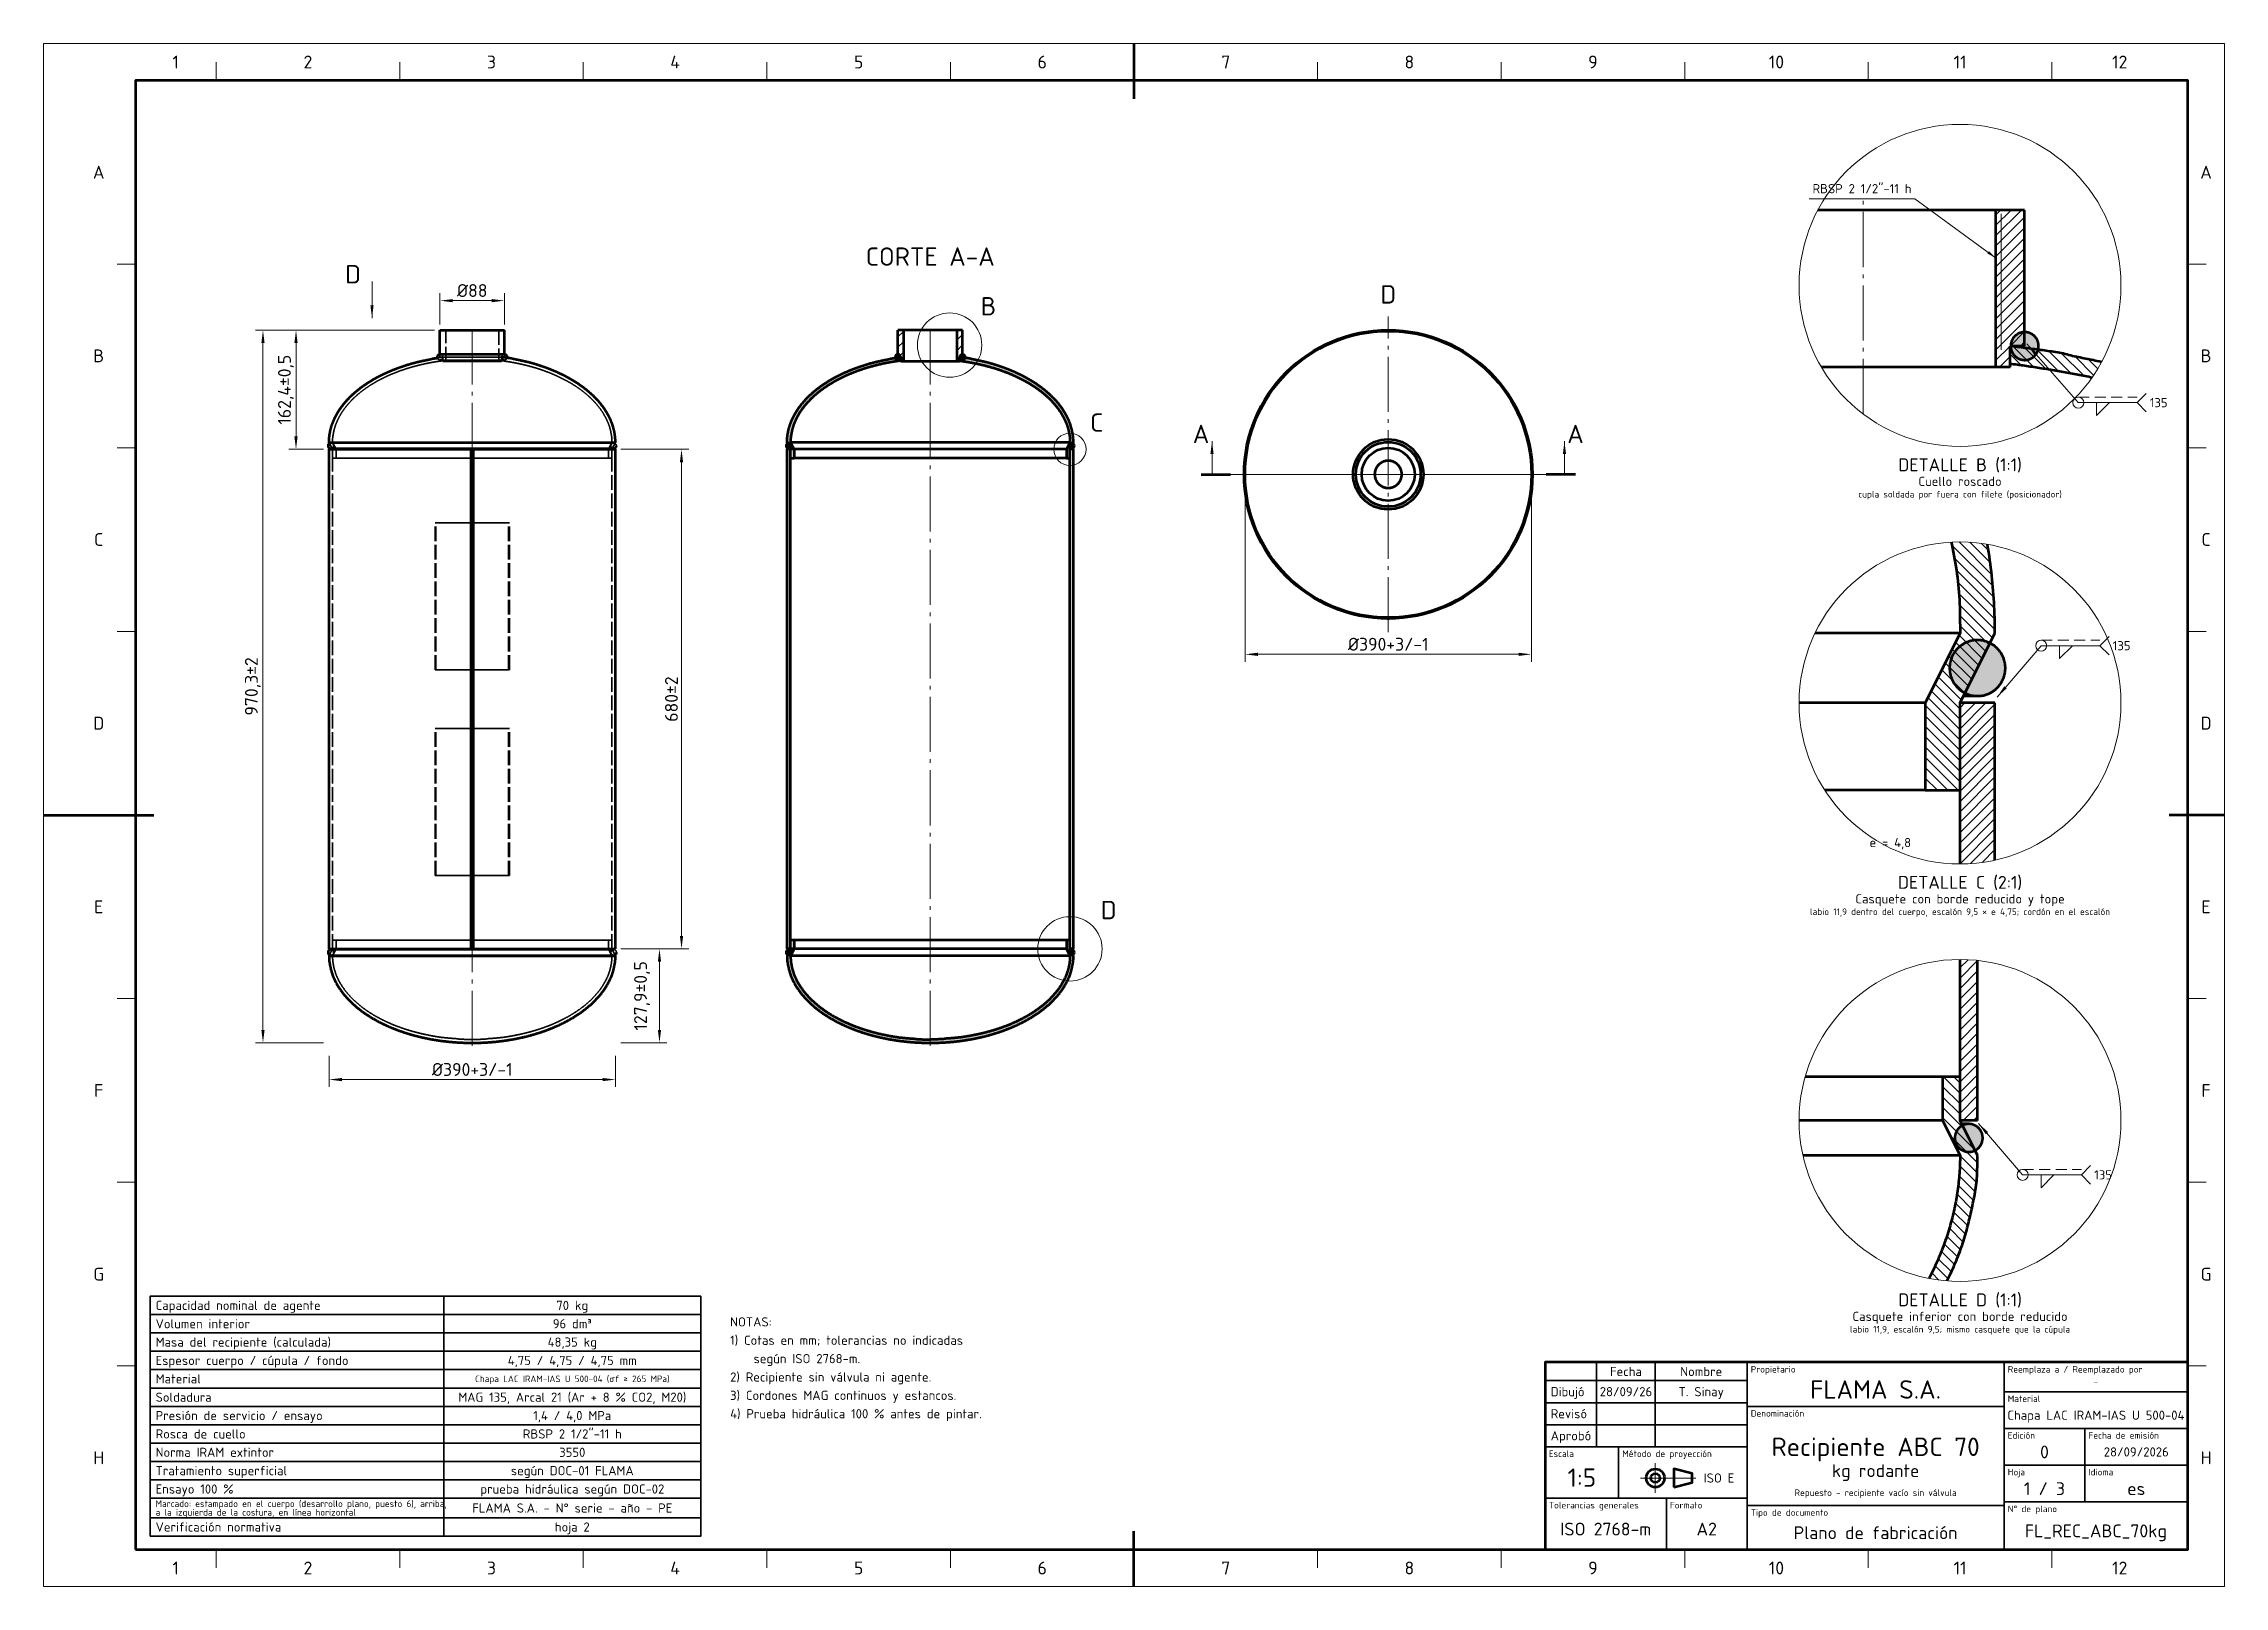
# Paper-space layout 'Hoja1_Fabricacion' of a CAD drawing. Header units: millimetres. Extents: x 0 to 594, y 0 to 420.
# The model-space entities are those that its viewports show. They can reach past a viewport. Long polylines and large blocks are cut down to what shows.
import ezdxf
from ezdxf.enums import TextEntityAlignment as Align

# ---------------------------------------------------------------- set-up
doc = ezdxf.new("R2010")
doc.units = ezdxf.units.MM
for name, pattern in [('IRAM-E-TRAZOS', [5, 4, -1]), ('IRAM-F-TRAZO-PUNTO', [20, 15, -2, 1, -2]), ('ISO02-TRAZOS', [4.5, 3, -1.5])]:
    doc.linetypes.add(name, pattern=pattern)
for name, color, linetype, lineweight in [('01-VISIBLE', 7, 'CONTINUOUS', 70), ('02-OCULTA', 4, 'IRAM-E-TRAZOS', 35), ('03-EJE', 1, 'IRAM-F-TRAZO-PUNTO', 18), ('04-COTA', 3, 'CONTINUOUS', 18), ('05-RAYADO', 8, 'CONTINUOUS', 18), ('06-TEXTO', 7, 'CONTINUOUS', 25), ('07-RECUADRO', 7, 'CONTINUOUS', 70), ('08-FINA', 5, 'CONTINUOUS', 18), ('10-ROTULO', 7, 'CONTINUOUS', 35), ('11-TEXTO-ROTULO', 7, 'CONTINUOUS', 25), ('12-SOLDADURA', 6, 'CONTINUOUS', 18)]:
    doc.layers.add(name, color=color, linetype=linetype, lineweight=lineweight)
doc.styles.add('ISO3098', font='isocpeur.ttf')
doc.dimstyles.new('FLAMA-IRAM', dxfattribs={"dimtxt": 3.5, "dimasz": 3.5, "dimexe": 2, "dimexo": 1.5, "dimgap": 1, "dimtad": 1, "dimdec": 1, "dimtxsty": 'ISO3098', "dimblk": 'IRAM_FLECHA', "dimblk1": 'IRAM_FLECHA', "dimblk2": 'IRAM_FLECHA', "dimcen": 2.5, "dimclrd": 256, "dimclre": 256, "dimclrt": 256, "dimazin": 3, "dimtfac": 1, "dimtmove": 0, "dimatfit": 3, "dimlwd": 18, "dimlwe": 18})

psp = doc.layouts.new('Hoja1_Fabricacion')

msp = doc.modelspace()

# ---------------------------------------------------------------- texts
at = {"layer": '06-TEXTO', "style": 'ISO3098'}
for s, height, p in [('1', 3.5, (36, 415)), ('2', 3.5, (72, 415)), ('3', 3.5, (122, 415)), ('4', 3.5, (172, 415)), ('5', 3.5, (222, 415)), ('6', 3.5, (272, 415)), ('7', 3.5, (322, 415)), ('8', 3.5, (372, 415)), ('9', 3.5, (422, 415)), ('10', 3.5, (472, 415)), ('11', 3.5, (522, 415)), ('12', 3.5, (565.5, 415)), ('A', 3.5, (15, 385)), ('A', 3.5, (589, 385)), ('CORTE A-A', 5, (241.5, 362.028)), ('B', 5, (257.355, 348.503)), ('D', 5, (366.25, 351.743)), ('B', 3.5, (15, 335)), ('B', 3.5, (589, 335)), ('C', 5, (286.838, 316.839)), ('A', 5, (315.25, 313.743)), ('A', 5, (417.25, 313.743)), ('DETALLE B (1:1)', 3.5, (522, 305.333)), ('cupla soldada por fuera con filete (posicionador)', 1.8, (522, 297.333)), ('Cuello roscado', 2.5, (522, 300.833)), ('C', 3.5, (15, 285)), ('C', 3.5, (589, 285)), ('D', 3.5, (15, 235)), ('D', 3.5, (589, 235)), ('e = 4,8', 2.5, (503, 202.5)), ('DETALLE C (2:1)', 3.5, (522, 191.667)), ('E', 3.5, (15, 185)), ('D', 5, (290.125, 184.127)), ('labio 11,9 dentro del cuerpo, escalón 9,5 × e 4,75; cordón en el escalón', 1.8, (522, 183.667)), ('Casquete con borde reducido y tope', 2.5, (522, 187.167)), ('E', 3.5, (589, 185)), ('F', 3.5, (15, 135)), ('F', 3.5, (589, 135)), ('G', 3.5, (15, 85)), ('G', 3.5, (589, 85)), ('70 kg', 2.5, (144, 76.5)), ('DETALLE D (1:1)', 3.5, (522, 78)), ('96 dm³', 2.5, (144, 71.5)), ('Casquete inferior con borde reducido', 2.5, (522, 73.5)), ('48,35 kg', 2.5, (144, 66.5)), ('labio 11,9, escalón 9,5; mismo casquete que la cúpula', 1.8, (522, 70)), ('4,75 / 4,75 / 4,75 mm', 2.5, (144, 61.5)), ('Chapa LAC IRAM-IAS U 500-04 (σf ≥ 265 MPa)', 1.8, (144, 56.5)), ('MAG 135, Arcal 21 (Ar + 8 % CO2, M20)', 2.5, (144, 51.5)), ('1,4 / 4,0 MPa', 2.5, (144, 46.5)), ('RBSP 2 1/2"-11 h', 2.5, (144, 41.5)), ('H', 3.5, (15, 35)), ('3550', 2.5, (144, 36.5)), ('H', 3.5, (589, 35)), ('según DOC-01 FLAMA', 2.5, (144, 31.5)), ('prueba hidráulica según DOC-02', 2.5, (144, 26.5)), ('FLAMA S.A. - N° serie - año - PE', 2.5, (144, 21.33)), ('hoja 2', 2.5, (144, 16.16)), ('1', 3.5, (36, 5)), ('2', 3.5, (72, 5)), ('3', 3.5, (122, 5)), ('4', 3.5, (172, 5)), ('5', 3.5, (222, 5)), ('6', 3.5, (272, 5)), ('7', 3.5, (322, 5)), ('8', 3.5, (372, 5)), ('9', 3.5, (422, 5)), ('10', 3.5, (472, 5)), ('11', 3.5, (522, 5)), ('12', 3.5, (565.5, 5))]:
    msp.add_text(s, height=height, dxfattribs=at).set_placement(p, align=Align.MIDDLE_CENTER)
msp.add_text('RBSP 2 1/2"-11 h', height=2.5, dxfattribs=at).set_placement((495.3, 378.517), align=Align.BOTTOM_CENTER)
msp.add_text('D', height=5, dxfattribs=at).set_placement((86.45, 357.228), align=Align.MIDDLE_RIGHT)
for s, height, p in [('Capacidad nominal de agente', 2.5, (30.5, 76.5)), ('Volumen interior', 2.5, (30.5, 71.5)), ('Masa del recipiente (calculada)', 2.5, (30.5, 66.5)), ('Espesor cuerpo / cúpula / fondo', 2.5, (30.5, 61.5)), ('Material', 2.5, (30.5, 56.5)), ('Soldadura', 2.5, (30.5, 51.5)), ('Presión de servicio / ensayo', 2.5, (30.5, 46.5)), ('Rosca de cuello', 2.5, (30.5, 41.5)), ('Norma IRAM extintor', 2.5, (30.5, 36.5)), ('Tratamiento superficial', 2.5, (30.5, 31.5)), ('Ensayo 100 %', 2.5, (30.5, 26.5)), ('a la izquierda de la costura, en línea horizontal', 1.8, (30.5, 20.16)), ('Marcado: estampado en el cuerpo (desarrollo plano, puesto 6), arriba,', 1.8, (30.5, 22.5)), ('Verificación normativa', 2.5, (30.5, 16.16))]:
    msp.add_text(s, height=height, dxfattribs=at).set_placement(p, align=Align.MIDDLE_LEFT)
for s, p in [('NOTAS:', (187, 70)), ('1) Cotas en mm; tolerancias no indicadas', (187, 65)), ('    según ISO 2768-m.', (187, 60)), ('2) Recipiente sin válvula ni agente.', (187, 55)), ('3) Cordones MAG continuos y estancos.', (187, 50)), ('4) Prueba hidráulica 100 % antes de pintar.', (187, 45))]:
    msp.add_text(s, height=2.5, dxfattribs=at).set_placement(p, align=Align.BOTTOM_LEFT)
at = {"layer": '11-TEXTO-ROTULO', "style": 'ISO3098'}
for s, height, p in [('Fecha', 2.5, (431, 58.5)), ('Nombre', 2.5, (451.5, 58.5)), ('28/09/26', 2.5, (431, 53)), ('T. Sinay', 2.5, (451.5, 53)), ('FLAMA S.A.', 5, (499, 53.6)), ('-', 1.8, (559, 55.6)), ('Chapa LAC IRAM-IAS U 500-04', 2.5, (559, 46.6)), ('Recipiente ABC 70', 5, (499, 38)), ('0', 3.5, (545, 36.6)), ('28/09/2026', 2.5, (570, 36.6)), ('1:5', 5, (419, 29.6)), ('kg rodante', 3.5, (499, 31.5)), ('Repuesto - recipiente vacío sin válvula', 1.8, (499, 25.5)), ('1 / 3', 3.5, (545, 26.6)), ('es', 3.5, (570, 26.6)), ('ISO 2768-m', 3.5, (425.5, 15.6)), ('A2', 3.5, (453, 15.6)), ('Plano de fabricación', 3.5, (499, 14.6)), ('FL_REC_ABC_70kg', 3.5, (559, 15.1))]:
    msp.add_text(s, height=height, dxfattribs=at).set_placement(p, align=Align.MIDDLE_CENTER)
for s, p in [('Propietario', (465, 60)), ('Reemplaza a / Reemplazado por', (535, 60)), ('Denominación', (465, 48)), ('Material', (535, 52)), ('Edición', (535, 42)), ('Fecha de emisión', (557, 42)), ('Escala', (410, 37)), ('Método de proyección', (430, 37)), ('Hoja', (535, 32)), ('Idioma', (557, 32)), ('Tolerancias generales', (410, 23)), ('Formato', (443, 23)), ('Tipo de documento', (465, 21)), ('N° de plano', (535, 22))]:
    msp.add_text(s, height=1.8, dxfattribs=at).set_placement(p, align=Align.TOP_LEFT)
for s, p in [('Dibujó', (410.5, 53)), ('Revisó', (410.5, 47)), ('Aprobó', (410.5, 41))]:
    msp.add_text(s, height=2.5, dxfattribs=at).set_placement(p, align=Align.MIDDLE_LEFT)
msp.add_text('ISO E', height=2.5, dxfattribs=at).set_placement((460.5, 29.5), align=Align.MIDDLE_RIGHT)
at = {"layer": '12-SOLDADURA', "style": 'ISO3098'}
for p in [(573.7, 322.267), (563.6, 256.1), (558.55, 112.033)]:
    msp.add_text('135', height=2.5, dxfattribs=at).set_placement(p, align=Align.MIDDLE_LEFT)

# ---------------------------------------------------------------- blocks, each defined once
blk = doc.blocks.new('IRAM_FLECHA')
blk.add_solid([(0, 0), (-1, 0.125), (-1, -0.125)])

# ---------------------------------------------------------------- dimensions: what is measured, and where the dimension line sits
at = {"layer": '04-COTA'}
msp.add_linear_dim(base=(107.95, 350.028), p1=(107.95, 342.028), p2=(125.55, 342.028), dimstyle='FLAMA-IRAM', override={"dimlfac": 5, "dimpost": '%%c<>'}, dxfattribs=at).render()
for base, p1, p2, text in [((59.75, 147.972), (77.75, 147.972), (107.95, 342.028), '<>±2'), ((68.75, 309.552), (77.75, 309.552), (107.95, 342.028), '<>±0,5'), ((173.75, 173.552), (155.75, 173.552), (155.75, 309.552), '<>±2'), ((167.75, 147.972), (155.75, 147.972), (155.75, 173.552), '<>±0,5')]:
    msp.add_linear_dim(base=base, p1=p1, p2=p2, angle=90, text=text, dimstyle='FLAMA-IRAM', override={"dimlfac": 5}, dxfattribs=at).render()
for base, p1, p2 in [((327.25, 253.743), (327.25, 302.743), (405.25, 302.743)), ((77.75, 137.972), (77.75, 145.972), (155.75, 145.972))]:
    msp.add_linear_dim(base=base, p1=p1, p2=p2, text='%%c<>+3/-1', dimstyle='FLAMA-IRAM', override={"dimlfac": 5}, dxfattribs=at).render()

# ---------------------------------------------------------------- hatches: boundary and pattern name
at = {"layer": '05-RAYADO'}
h = msp.add_hatch(dxfattribs=at)
h.set_pattern_fill('ANSI31', scale=0.62992)
h.paths.add_polyline_path([(535.61, 337.667), (535.61, 331.894), (531.7, 331.894), (531.7, 374.667), (539.6, 374.667), (539.6, 337.667)])
h = msp.add_hatch(dxfattribs=at)
h.set_pattern_fill('ANSI31', scale=0.62992)
h.paths.add_polyline_path([(234.28, 333.474), (233.498, 333.474), (233.498, 334.628), (232.7, 334.628), (232.7, 342.028), (234.28, 342.028)])
h = msp.add_hatch(dxfattribs=at)
h.set_pattern_fill('ANSI31', scale=0.62992)
h.paths.add_polyline_path([(250.3, 334.628), (249.502, 334.628), (249.502, 333.474), (248.72, 333.474), (248.72, 342.028), (250.3, 342.028)])
h = msp.add_hatch(color=7, dxfattribs=at)
h.dxf.hatch_style = 1
h.paths.add_polyline_path([(543.395, 337.466), (543.379, 337.266), (543.352, 337.067), (543.316, 336.87), (543.268, 336.675), (543.211, 336.483), (543.143, 336.294), (543.066, 336.109), (542.979, 335.928), (542.883, 335.752), (542.777, 335.582), (542.662, 335.417), (542.539, 335.258), (542.408, 335.107), (542.269, 334.962), (542.123, 334.825), (541.969, 334.696), (541.809, 334.575), (541.643, 334.463), (541.471, 334.359), (541.294, 334.265), (541.112, 334.18), (540.926, 334.105), (540.736, 334.04), (540.543, 333.986), (540.347, 333.941), (540.15, 333.907), (539.951, 333.883), (539.75, 333.87), (539.55, 333.867), (539.349, 333.875), (539.15, 333.893), (538.951, 333.922), (538.754, 333.962), (538.56, 334.012), (538.369, 334.072), (538.181, 334.142), (537.997, 334.222), (537.817, 334.311), (537.642, 334.41), (537.473, 334.518), (537.31, 334.634), (537.153, 334.759), (537.003, 334.892), (536.86, 335.033), (536.725, 335.182), (536.598, 335.337), (536.479, 335.499), (536.369, 335.666), (536.268, 335.84), (536.176, 336.018), (536.094, 336.201), (536.022, 336.388), (535.959, 336.579), (535.907, 336.772), (535.865, 336.968), (535.833, 337.167), (535.812, 337.366), (535.801, 337.566), (535.801, 337.767), (535.812, 337.967), (535.833, 338.167), (535.865, 338.365), (535.907, 338.561), (535.959, 338.755), (536.022, 338.945), (536.094, 339.132), (536.176, 339.315), (536.268, 339.494), (536.369, 339.667), (536.479, 339.835), (536.598, 339.997), (536.725, 340.152), (536.86, 340.3), (537.003, 340.441), (537.153, 340.574), (537.31, 340.699), (537.473, 340.816), (537.642, 340.924), (537.817, 341.022), (537.997, 341.112), (538.181, 341.192), (538.369, 341.262), (538.56, 341.322), (538.754, 341.371), (538.951, 341.411), (539.15, 341.44), (539.349, 341.458), (539.55, 341.466), (539.75, 341.464), (539.951, 341.45), (540.15, 341.427), (540.347, 341.392), (540.543, 341.348), (540.736, 341.293), (540.926, 341.228), (541.112, 341.153), (541.294, 341.068), (541.471, 340.974), (541.643, 340.871), (541.809, 340.759), (541.969, 340.638), (542.123, 340.508), (542.269, 340.371), (542.408, 340.227), (542.539, 340.075), (542.662, 339.916), (542.777, 339.752), (542.883, 339.581), (542.979, 339.405), (543.066, 339.224), (543.143, 339.039), (543.211, 338.85), (543.268, 338.658), (543.316, 338.463), (543.352, 338.266), (543.379, 338.067), (543.395, 337.867), (543.4, 337.667)])
h = msp.add_hatch(color=7, dxfattribs=at)
h.dxf.hatch_style = 1
h.paths.add_polyline_path([(204.4, 307.177), (203.45, 307.177), (203.45, 309.552), (202.5, 311.452), (202.5, 311.557), (202.502, 311.662), (202.503, 311.766), (202.506, 311.871), (202.509, 311.976), (202.514, 312.081), (202.519, 312.186), (202.524, 312.29), (202.531, 312.395), (202.538, 312.5), (202.546, 312.604), (202.555, 312.709), (202.564, 312.813), (202.575, 312.917), (202.586, 313.022), (202.597, 313.126), (202.61, 313.23), (202.623, 313.334), (202.637, 313.438), (202.652, 313.542), (202.668, 313.646), (202.684, 313.749), (202.701, 313.853), (202.719, 313.956), (202.737, 314.059), (202.757, 314.162), (202.776, 314.265), (202.797, 314.368), (202.818, 314.471), (202.841, 314.573), (202.863, 314.676), (202.887, 314.778), (202.911, 314.88), (202.936, 314.982), (202.961, 315.083), (202.988, 315.185), (203.015, 315.286), (203.042, 315.387), (203.071, 315.488), (203.1, 315.589), (203.13, 315.69), (203.16, 315.79), (203.191, 315.89), (203.223, 315.99), (203.255, 316.09), (203.288, 316.189), (203.322, 316.289), (203.357, 316.388), (203.392, 316.487), (203.427, 316.585), (203.464, 316.684), (203.501, 316.782), (203.538, 316.88), (203.577, 316.977), (203.615, 317.075), (203.655, 317.172), (203.695, 317.269), (203.736, 317.365), (203.777, 317.462), (203.819, 317.558), (203.861, 317.654), (203.905, 317.749), (203.948, 317.845), (203.992, 317.94), (204.037, 318.035), (204.083, 318.129), (204.129, 318.223), (204.175, 318.317), (204.222, 318.411), (204.27, 318.505), (204.318, 318.598), (204.367, 318.691), (204.416, 318.783), (204.466, 318.875), (204.516, 318.967), (204.567, 319.059), (204.619, 319.15), (204.671, 319.242), (204.723, 319.332), (204.776, 319.423), (204.829, 319.513), (204.883, 319.603), (204.938, 319.693), (204.993, 319.782), (205.048, 319.871), (205.104, 319.96), (205.161, 320.048), (205.217, 320.136), (205.275, 320.224), (205.333, 320.312), (205.391, 320.399), (205.45, 320.486), (205.509, 320.572), (205.568, 320.659), (205.628, 320.745), (205.689, 320.83), (205.75, 320.915), (205.811, 321.001), (205.873, 321.085), (205.935, 321.17), (205.998, 321.254), (206.061, 321.338), (206.125, 321.421), (206.188, 321.504), (206.253, 321.587), (206.317, 321.67), (206.383, 321.752), (206.448, 321.834), (206.514, 321.915), (206.58, 321.997), (206.647, 322.078), (206.714, 322.158), (206.781, 322.239), (206.849, 322.319), (206.917, 322.398), (206.986, 322.478), (207.055, 322.557), (207.124, 322.636), (207.193, 322.714), (207.263, 322.792), (207.333, 322.87), (207.404, 322.948), (207.475, 323.025), (207.546, 323.102), (207.618, 323.178), (207.69, 323.255), (207.762, 323.331), (207.835, 323.406), (207.908, 323.482), (207.981, 323.557), (208.054, 323.632), (208.128, 323.706), (208.202, 323.78), (208.277, 323.854), (208.352, 323.928), (208.427, 324.001), (208.502, 324.074), (208.578, 324.146), (208.654, 324.219), (208.73, 324.291), (208.806, 324.362), (208.883, 324.434), (208.96, 324.505), (209.038, 324.576), (209.115, 324.646), (209.193, 324.717), (209.271, 324.786), (209.35, 324.856), (209.428, 324.925), (209.507, 324.994), (209.587, 325.063), (209.666, 325.132), (209.746, 325.2), (209.826, 325.268), (209.906, 325.335), (209.986, 325.402), (210.067, 325.469), (210.148, 325.536), (210.229, 325.602), (210.311, 325.668), (210.392, 325.734), (210.474, 325.8), (210.556, 325.865), (210.639, 325.93), (210.721, 325.995), (210.804, 326.059), (210.887, 326.123), (210.97, 326.187), (211.054, 326.25), (211.137, 326.314), (211.221, 326.377), (211.305, 326.439), (211.39, 326.502), (211.474, 326.564), (211.559, 326.626), (211.644, 326.687), (211.729, 326.748), (211.814, 326.809), (211.9, 326.87), (211.985, 326.931), (212.071, 326.991), (212.157, 327.051), (212.244, 327.11), (212.33, 327.17), (212.417, 327.229), (212.504, 327.288), (212.591, 327.346), (212.678, 327.404), (212.765, 327.462), (212.853, 327.52), (212.94, 327.578), (213.028, 327.635), (213.116, 327.692), (213.205, 327.748), (213.293, 327.805), (213.382, 327.861), (213.47, 327.917), (213.559, 327.972), (213.648, 328.028), (213.738, 328.083), (213.827, 328.138), (213.917, 328.192), (214.006, 328.247), (214.096, 328.301), (214.186, 328.355), (214.276, 328.408), (214.367, 328.461), (214.457, 328.514), (214.548, 328.567), (214.638, 328.62), (214.729, 328.672), (214.82, 328.724), (214.912, 328.776), (215.003, 328.827), (215.094, 328.879), (215.186, 328.93), (215.278, 328.98), (215.37, 329.031), (215.462, 329.081), (215.554, 329.131), (215.646, 329.181), (215.739, 329.23), (215.831, 329.28), (215.924, 329.329), (216.017, 329.378), (216.11, 329.426), (216.203, 329.474), (216.296, 329.522), (216.389, 329.57), (216.483, 329.618), (216.577, 329.665), (216.67, 329.712), (216.764, 329.759), (216.858, 329.806), (216.952, 329.852), (217.046, 329.898), (217.141, 329.944), (217.235, 329.99), (217.329, 330.035), (217.424, 330.08), (217.519, 330.125), (217.614, 330.17), (217.709, 330.215), (217.804, 330.259), (217.899, 330.303), (217.994, 330.347), (218.089, 330.391), (218.185, 330.434), (218.28, 330.477), (218.376, 330.52), (218.472, 330.563), (218.568, 330.606), (218.664, 330.648), (218.76, 330.69), (218.856, 330.732), (218.952, 330.774), (219.048, 330.815), (219.145, 330.856), (219.241, 330.897), (219.338, 330.938), (219.435, 330.978), (219.532, 331.019), (219.628, 331.059), (219.725, 331.099), (219.823, 331.138), (219.92, 331.178), (220.017, 331.217), (220.114, 331.256), (220.212, 331.294), (220.31, 331.333), (220.407, 331.371), (220.505, 331.409), (220.603, 331.447), (220.701, 331.484), (220.799, 331.521), (220.897, 331.558), (220.995, 331.595), (221.093, 331.632), (221.192, 331.668), (221.29, 331.704), (221.389, 331.74), (221.487, 331.776), (221.586, 331.811), (221.685, 331.846), (221.784, 331.881), (221.883, 331.916), (221.982, 331.95), (222.081, 331.985), (222.18, 332.019), (222.279, 332.053), (222.378, 332.087), (222.478, 332.12), (222.577, 332.154), (222.677, 332.187), (222.776, 332.22), (222.876, 332.253), (222.975, 332.286), (223.075, 332.319), (223.175, 332.351), (223.275, 332.383), (223.374, 332.415), (223.474, 332.447), (223.574, 332.479), (223.674, 332.511), (223.774, 332.543), (223.874, 332.574), (223.974, 332.605), (224.074, 332.636), (224.175, 332.667), (224.275, 332.698), (224.375, 332.729), (224.475, 332.76), (224.576, 332.79), (224.676, 332.82), (224.777, 332.85), (224.877, 332.88), (224.978, 332.909), (225.079, 332.938), (225.179, 332.967), (225.28, 332.996), (225.381, 333.025), (225.482, 333.053), (225.583, 333.08), (225.685, 333.108), (225.786, 333.135), (225.887, 333.162), (225.989, 333.189), (226.09, 333.215), (226.192, 333.241), (226.294, 333.267), (226.395, 333.292), (226.497, 333.317), (226.599, 333.342), (226.701, 333.366), (226.803, 333.39), (226.905, 333.414), (227.007, 333.438), (227.11, 333.461), (227.212, 333.484), (227.314, 333.507), (227.417, 333.53), (227.519, 333.552), (227.622, 333.574), (227.724, 333.596), (227.827, 333.618), (227.929, 333.64), (228.032, 333.661), (228.135, 333.683), (228.237, 333.704), (228.34, 333.725), (228.443, 333.746), (228.546, 333.767), (228.648, 333.788), (228.751, 333.809), (228.854, 333.83), (228.957, 333.851), (229.059, 333.872), (229.162, 333.893), (229.265, 333.914), (229.368, 333.935), (229.47, 333.956), (229.573, 333.977), (229.676, 333.998), (229.779, 334.019), (229.881, 334.041), (229.984, 334.063), (230.086, 334.085), (230.188, 334.109), (230.29, 334.133), (230.391, 334.161), (230.492, 334.192), (230.593, 334.22), (230.695, 334.242), (230.798, 334.261), (230.902, 334.279), (231.005, 334.295), (231.109, 334.311), (231.213, 334.326), (231.317, 334.341), (231.42, 334.356), (231.524, 334.37), (231.628, 334.384), (231.732, 334.398), (231.836, 334.412), (231.94, 334.426), (232.044, 334.44), (232.148, 334.454), (232.252, 334.467), (232.356, 334.481), (232.46, 334.495), (232.564, 334.508), (232.668, 334.522), (232.772, 334.535), (232.876, 334.548), (232.98, 334.562), (233.084, 334.575), (233.188, 334.588), (233.292, 334.602), (233.396, 334.615), (233.5, 334.628), (233.5, 333.674), (233.4, 333.661), (233.299, 333.648), (233.199, 333.634), (233.099, 333.621), (232.998, 333.607), (232.898, 333.593), (232.798, 333.579), (232.698, 333.565), (232.598, 333.551), (232.497, 333.536), (232.397, 333.522), (232.297, 333.507), (232.197, 333.492), (232.097, 333.477), (231.997, 333.461), (231.897, 333.446), (231.797, 333.43), (231.697, 333.414), (231.597, 333.398), (231.497, 333.382), (231.397, 333.366), (231.298, 333.349), (231.198, 333.333), (231.098, 333.316), (230.998, 333.299), (230.899, 333.282), (230.799, 333.264), (230.699, 333.247), (230.6, 333.229), (230.5, 333.211), (230.4, 333.193), (230.301, 333.175), (230.201, 333.157), (230.102, 333.138), (230.002, 333.119), (229.903, 333.1), (229.804, 333.081), (229.704, 333.062), (229.605, 333.043), (229.506, 333.023), (229.406, 333.003), (229.307, 332.983), (229.208, 332.963), (229.109, 332.943), (229.01, 332.922), (228.911, 332.902), (228.812, 332.881), (228.713, 332.86), (228.614, 332.839), (228.515, 332.817), (228.416, 332.796), (228.317, 332.774), (228.218, 332.752), (228.12, 332.73), (228.021, 332.708), (227.922, 332.685), (227.824, 332.663), (227.725, 332.64), (227.626, 332.617), (227.528, 332.594), (227.429, 332.571), (227.331, 332.547), (227.233, 332.523), (227.134, 332.5), (227.036, 332.476), (226.938, 332.451), (226.84, 332.427), (226.741, 332.402), (226.643, 332.378), (226.545, 332.353), (226.447, 332.327), (226.349, 332.302), (226.251, 332.277), (226.153, 332.251), (226.056, 332.225), (225.958, 332.199), (225.86, 332.173), (225.762, 332.146), (225.665, 332.12), (225.567, 332.093), (225.47, 332.066), (225.372, 332.039), (225.275, 332.012), (225.177, 331.984), (225.08, 331.956), (224.983, 331.929), (224.886, 331.9), (224.788, 331.872), (224.691, 331.844), (224.594, 331.815), (224.497, 331.786), (224.4, 331.757), (224.303, 331.728), (224.207, 331.699), (224.11, 331.669), (224.013, 331.639), (223.916, 331.609), (223.82, 331.579), (223.723, 331.549), (223.627, 331.518), (223.53, 331.487), (223.434, 331.456), (223.338, 331.425), (223.242, 331.394), (223.145, 331.362), (223.049, 331.331), (222.953, 331.299), (222.857, 331.267), (222.761, 331.234), (222.666, 331.202), (222.57, 331.169), (222.474, 331.136), (222.379, 331.103), (222.283, 331.07), (222.187, 331.036), (222.092, 331.003), (221.997, 330.969), (221.901, 330.935), (221.806, 330.9), (221.711, 330.866), (221.616, 330.831), (221.521, 330.796), (221.426, 330.761), (221.331, 330.726), (221.237, 330.69), (221.142, 330.655), (221.047, 330.619), (220.953, 330.583), (220.858, 330.546), (220.764, 330.51), (220.67, 330.473), (220.575, 330.436), (220.481, 330.399), (220.387, 330.362), (220.293, 330.324), (220.199, 330.286), (220.106, 330.248), (220.012, 330.21), (219.918, 330.172), (219.825, 330.133), (219.731, 330.094), (219.638, 330.055), (219.545, 330.016), (219.451, 329.977), (219.358, 329.937), (219.265, 329.897), (219.172, 329.857), (219.08, 329.817), (218.987, 329.776), (218.894, 329.735), (218.802, 329.695), (218.709, 329.653), (218.617, 329.612), (218.525, 329.57), (218.432, 329.529), (218.34, 329.486), (218.249, 329.444), (218.157, 329.402), (218.065, 329.359), (217.973, 329.316), (217.882, 329.273), (217.79, 329.23), (217.699, 329.186), (217.608, 329.142), (217.517, 329.098), (217.426, 329.054), (217.335, 329.009), (217.244, 328.965), (217.153, 328.92), (217.063, 328.874), (216.972, 328.829), (216.882, 328.783), (216.792, 328.738), (216.702, 328.691), (216.612, 328.645), (216.522, 328.599), (216.432, 328.552), (216.343, 328.505), (216.253, 328.457), (216.164, 328.41), (216.075, 328.362), (215.985, 328.314), (215.897, 328.266), (215.808, 328.218), (215.719, 328.169), (215.63, 328.12), (215.542, 328.071), (215.454, 328.022), (215.365, 327.972), (215.277, 327.922), (215.189, 327.872), (215.102, 327.822), (215.014, 327.771), (214.926, 327.72), (214.839, 327.669), (214.752, 327.618), (214.665, 327.566), (214.578, 327.514), (214.491, 327.462), (214.405, 327.41), (214.318, 327.357), (214.232, 327.305), (214.146, 327.252), (214.06, 327.198), (213.974, 327.145), (213.888, 327.091), (213.803, 327.037), (213.717, 326.982), (213.632, 326.928), (213.547, 326.873), (213.462, 326.818), (213.377, 326.763), (213.293, 326.707), (213.208, 326.651), (213.124, 326.595), (213.04, 326.539), (212.956, 326.482), (212.873, 326.425), (212.789, 326.368), (212.706, 326.311), (212.623, 326.253), (212.54, 326.195), (212.457, 326.137), (212.374, 326.078), (212.292, 326.019), (212.21, 325.96), (212.128, 325.901), (212.046, 325.842), (211.964, 325.782), (211.883, 325.722), (211.802, 325.661), (211.721, 325.601), (211.64, 325.54), (211.559, 325.479), (211.479, 325.417), (211.399, 325.355), (211.319, 325.293), (211.239, 325.231), (211.159, 325.169), (211.08, 325.106), (211.001, 325.043), (210.922, 324.979), (210.843, 324.916), (210.765, 324.852), (210.687, 324.787), (210.609, 324.723), (210.531, 324.658), (210.454, 324.593), (210.376, 324.528), (210.299, 324.462), (210.223, 324.396), (210.146, 324.33), (210.07, 324.263), (209.994, 324.196), (209.918, 324.129), (209.843, 324.062), (209.767, 323.994), (209.692, 323.926), (209.618, 323.858), (209.543, 323.79), (209.469, 323.721), (209.395, 323.652), (209.321, 323.582), (209.248, 323.513), (209.175, 323.443), (209.102, 323.372), (209.03, 323.302), (208.958, 323.231), (208.886, 323.16), (208.814, 323.088), (208.743, 323.016), (208.672, 322.944), (208.601, 322.872), (208.531, 322.799), (208.46, 322.726), (208.391, 322.653), (208.321, 322.579), (208.252, 322.505), (208.183, 322.431), (208.115, 322.357), (208.047, 322.282), (207.979, 322.207), (207.911, 322.131), (207.844, 322.055), (207.778, 321.979), (207.711, 321.903), (207.645, 321.827), (207.579, 321.75), (207.514, 321.672), (207.449, 321.595), (207.384, 321.517), (207.32, 321.439), (207.256, 321.36), (207.192, 321.282), (207.129, 321.203), (207.066, 321.123), (207.004, 321.044), (206.942, 320.964), (206.88, 320.883), (206.819, 320.803), (206.758, 320.722), (206.698, 320.641), (206.638, 320.559), (206.578, 320.478), (206.519, 320.396), (206.46, 320.313), (206.402, 320.231), (206.344, 320.148), (206.286, 320.064), (206.229, 319.981), (206.173, 319.897), (206.117, 319.813), (206.061, 319.728), (206.006, 319.643), (205.951, 319.558), (205.897, 319.473), (205.843, 319.387), (205.79, 319.301), (205.737, 319.214), (205.685, 319.128), (205.633, 319.041), (205.582, 318.953), (205.531, 318.866), (205.481, 318.778), (205.432, 318.69), (205.383, 318.601), (205.334, 318.513), (205.286, 318.424), (205.238, 318.334), (205.191, 318.245), (205.144, 318.155), (205.098, 318.065), (205.053, 317.974), (205.008, 317.884), (204.963, 317.793), (204.919, 317.702), (204.875, 317.611), (204.832, 317.519), (204.79, 317.427), (204.748, 317.335), (204.706, 317.243), (204.665, 317.15), (204.625, 317.058), (204.585, 316.965), (204.545, 316.872), (204.506, 316.778), (204.468, 316.684), (204.431, 316.59), (204.394, 316.496), (204.358, 316.402), (204.323, 316.307), (204.288, 316.212), (204.254, 316.116), (204.221, 316.021), (204.189, 315.925), (204.157, 315.829), (204.126, 315.732), (204.096, 315.636), (204.067, 315.539), (204.039, 315.442), (204.011, 315.344), (203.985, 315.247), (203.959, 315.149), (203.934, 315.051), (203.909, 314.953), (203.885, 314.854), (203.862, 314.756), (203.84, 314.657), (203.817, 314.558), (203.796, 314.459), (203.775, 314.36), (203.754, 314.261), (203.734, 314.162), (203.714, 314.063), (203.694, 313.964), (203.675, 313.864), (203.657, 313.765), (203.638, 313.665), (203.62, 313.566), (203.602, 313.466), (203.585, 313.367), (203.568, 313.267), (203.551, 313.167), (203.536, 313.067), (203.521, 312.967), (203.508, 312.866), (203.497, 312.766), (203.488, 312.665), (203.48, 312.564), (203.473, 312.463), (203.468, 312.362), (203.463, 312.261), (203.459, 312.16), (203.457, 312.059), (203.454, 311.958), (203.453, 311.857), (203.451, 311.755), (203.451, 311.654), (203.45, 311.553), (203.45, 311.452), (204.4, 309.552)])
h = msp.add_hatch(color=7, dxfattribs=at)
h.dxf.hatch_style = 1
h.paths.add_polyline_path([(231.94, 334.628), (231.941, 334.668), (231.944, 334.708), (231.95, 334.748), (231.957, 334.788), (231.966, 334.827), (231.978, 334.865), (231.991, 334.903), (232.007, 334.94), (232.024, 334.976), (232.043, 335.011), (232.065, 335.045), (232.088, 335.078), (232.112, 335.11), (232.138, 335.14), (232.166, 335.169), (232.195, 335.197), (232.226, 335.222), (232.258, 335.247), (232.291, 335.269), (232.326, 335.29), (232.361, 335.309), (232.398, 335.325), (232.435, 335.34), (232.473, 335.353), (232.511, 335.364), (232.551, 335.373), (232.59, 335.38), (232.63, 335.385), (232.67, 335.388), (232.71, 335.388), (232.75, 335.387), (232.79, 335.383), (232.83, 335.377), (232.869, 335.369), (232.908, 335.359), (232.946, 335.347), (232.984, 335.333), (233.021, 335.317), (233.057, 335.299), (233.092, 335.28), (233.125, 335.258), (233.158, 335.235), (233.189, 335.21), (233.219, 335.183), (233.248, 335.155), (233.275, 335.125), (233.3, 335.094), (233.324, 335.062), (233.346, 335.028), (233.366, 334.994), (233.385, 334.958), (233.401, 334.921), (233.416, 334.884), (233.428, 334.846), (233.439, 334.807), (233.447, 334.768), (233.453, 334.728), (233.458, 334.688), (233.46, 334.648), (233.46, 334.608), (233.458, 334.568), (233.453, 334.528), (233.447, 334.489), (233.439, 334.449), (233.428, 334.411), (233.416, 334.372), (233.401, 334.335), (233.385, 334.298), (233.366, 334.263), (233.346, 334.228), (233.324, 334.195), (233.3, 334.162), (233.275, 334.131), (233.248, 334.102), (233.219, 334.073), (233.189, 334.047), (233.158, 334.022), (233.125, 333.998), (233.092, 333.977), (233.057, 333.957), (233.021, 333.939), (232.984, 333.923), (232.946, 333.909), (232.908, 333.897), (232.869, 333.887), (232.83, 333.879), (232.79, 333.874), (232.75, 333.87), (232.71, 333.868), (232.67, 333.869), (232.63, 333.871), (232.59, 333.876), (232.551, 333.883), (232.511, 333.892), (232.473, 333.903), (232.435, 333.916), (232.398, 333.931), (232.361, 333.948), (232.326, 333.967), (232.291, 333.987), (232.258, 334.01), (232.226, 334.034), (232.195, 334.06), (232.166, 334.087), (232.138, 334.116), (232.112, 334.147), (232.088, 334.178), (232.065, 334.211), (232.043, 334.245), (232.024, 334.281), (232.007, 334.317), (231.991, 334.354), (231.978, 334.391), (231.966, 334.43), (231.957, 334.469), (231.95, 334.508), (231.944, 334.548), (231.941, 334.588)])
h = msp.add_hatch(color=7, dxfattribs=at)
h.dxf.hatch_style = 1
h.paths.add_polyline_path([(279.55, 309.552), (279.55, 307.177), (278.6, 307.177), (278.6, 309.552), (279.55, 311.452), (279.55, 311.553), (279.549, 311.654), (279.549, 311.755), (279.547, 311.857), (279.546, 311.958), (279.543, 312.059), (279.541, 312.16), (279.537, 312.261), (279.532, 312.362), (279.527, 312.463), (279.52, 312.564), (279.512, 312.665), (279.503, 312.766), (279.492, 312.866), (279.479, 312.967), (279.464, 313.067), (279.449, 313.167), (279.432, 313.267), (279.415, 313.367), (279.398, 313.466), (279.38, 313.566), (279.362, 313.665), (279.343, 313.765), (279.325, 313.864), (279.306, 313.964), (279.286, 314.063), (279.266, 314.162), (279.246, 314.261), (279.225, 314.36), (279.204, 314.459), (279.183, 314.558), (279.16, 314.657), (279.138, 314.756), (279.115, 314.854), (279.091, 314.953), (279.066, 315.051), (279.041, 315.149), (279.015, 315.247), (278.989, 315.344), (278.961, 315.442), (278.933, 315.539), (278.904, 315.636), (278.874, 315.732), (278.843, 315.829), (278.811, 315.925), (278.779, 316.021), (278.746, 316.116), (278.712, 316.212), (278.677, 316.307), (278.642, 316.402), (278.606, 316.496), (278.569, 316.59), (278.532, 316.684), (278.494, 316.778), (278.455, 316.872), (278.415, 316.965), (278.375, 317.058), (278.335, 317.15), (278.294, 317.243), (278.252, 317.335), (278.21, 317.427), (278.168, 317.519), (278.125, 317.611), (278.081, 317.702), (278.037, 317.793), (277.992, 317.884), (277.947, 317.974), (277.902, 318.065), (277.856, 318.155), (277.809, 318.245), (277.762, 318.334), (277.714, 318.424), (277.666, 318.513), (277.617, 318.601), (277.568, 318.69), (277.519, 318.778), (277.469, 318.866), (277.418, 318.953), (277.367, 319.041), (277.315, 319.128), (277.263, 319.214), (277.21, 319.301), (277.157, 319.387), (277.103, 319.473), (277.049, 319.558), (276.994, 319.643), (276.939, 319.728), (276.883, 319.813), (276.827, 319.897), (276.771, 319.981), (276.714, 320.064), (276.656, 320.148), (276.598, 320.231), (276.54, 320.313), (276.481, 320.396), (276.422, 320.478), (276.362, 320.559), (276.302, 320.641), (276.242, 320.722), (276.181, 320.803), (276.12, 320.883), (276.058, 320.964), (275.996, 321.044), (275.934, 321.123), (275.871, 321.203), (275.808, 321.282), (275.744, 321.36), (275.68, 321.439), (275.616, 321.517), (275.551, 321.595), (275.486, 321.672), (275.421, 321.75), (275.355, 321.827), (275.289, 321.903), (275.222, 321.979), (275.156, 322.055), (275.089, 322.131), (275.021, 322.207), (274.953, 322.282), (274.885, 322.357), (274.817, 322.431), (274.748, 322.505), (274.679, 322.579), (274.609, 322.653), (274.54, 322.726), (274.469, 322.799), (274.399, 322.872), (274.328, 322.944), (274.257, 323.016), (274.186, 323.088), (274.114, 323.16), (274.042, 323.231), (273.97, 323.302), (273.898, 323.372), (273.825, 323.443), (273.752, 323.513), (273.679, 323.582), (273.605, 323.652), (273.531, 323.721), (273.457, 323.79), (273.382, 323.858), (273.308, 323.926), (273.233, 323.994), (273.157, 324.062), (273.082, 324.129), (273.006, 324.196), (272.93, 324.263), (272.854, 324.33), (272.777, 324.396), (272.701, 324.462), (272.624, 324.528), (272.546, 324.593), (272.469, 324.658), (272.391, 324.723), (272.313, 324.787), (272.235, 324.852), (272.157, 324.916), (272.078, 324.979), (271.999, 325.043), (271.92, 325.106), (271.841, 325.169), (271.761, 325.231), (271.681, 325.293), (271.601, 325.355), (271.521, 325.417), (271.441, 325.479), (271.36, 325.54), (271.279, 325.601), (271.198, 325.661), (271.117, 325.722), (271.036, 325.782), (270.954, 325.842), (270.872, 325.901), (270.79, 325.96), (270.708, 326.019), (270.626, 326.078), (270.543, 326.137), (270.46, 326.195), (270.377, 326.253), (270.294, 326.311), (270.211, 326.368), (270.127, 326.425), (270.044, 326.482), (269.96, 326.539), (269.876, 326.595), (269.792, 326.651), (269.707, 326.707), (269.623, 326.763), (269.538, 326.818), (269.453, 326.873), (269.368, 326.928), (269.283, 326.982), (269.197, 327.037), (269.112, 327.091), (269.026, 327.145), (268.94, 327.198), (268.854, 327.252), (268.768, 327.305), (268.682, 327.357), (268.595, 327.41), (268.509, 327.462), (268.422, 327.514), (268.335, 327.566), (268.248, 327.618), (268.161, 327.669), (268.074, 327.72), (267.986, 327.771), (267.898, 327.822), (267.811, 327.872), (267.723, 327.922), (267.635, 327.972), (267.546, 328.022), (267.458, 328.071), (267.37, 328.12), (267.281, 328.169), (267.192, 328.218), (267.103, 328.266), (267.015, 328.314), (266.925, 328.362), (266.836, 328.41), (266.747, 328.457), (266.657, 328.505), (266.568, 328.552), (266.478, 328.599), (266.388, 328.645), (266.298, 328.691), (266.208, 328.738), (266.118, 328.783), (266.028, 328.829), (265.937, 328.874), (265.847, 328.92), (265.756, 328.965), (265.665, 329.009), (265.574, 329.054), (265.483, 329.098), (265.392, 329.142), (265.301, 329.186), (265.21, 329.23), (265.118, 329.273), (265.027, 329.316), (264.935, 329.359), (264.843, 329.402), (264.751, 329.444), (264.66, 329.486), (264.568, 329.529), (264.475, 329.57), (264.383, 329.612), (264.291, 329.653), (264.198, 329.695), (264.106, 329.735), (264.013, 329.776), (263.92, 329.817), (263.828, 329.857), (263.735, 329.897), (263.642, 329.937), (263.549, 329.977), (263.455, 330.016), (263.362, 330.055), (263.269, 330.094), (263.175, 330.133), (263.082, 330.172), (262.988, 330.21), (262.894, 330.248), (262.801, 330.286), (262.707, 330.324), (262.613, 330.362), (262.519, 330.399), (262.425, 330.436), (262.33, 330.473), (262.236, 330.51), (262.142, 330.546), (262.047, 330.583), (261.953, 330.619), (261.858, 330.655), (261.763, 330.69), (261.669, 330.726), (261.574, 330.761), (261.479, 330.796), (261.384, 330.831), (261.289, 330.866), (261.194, 330.9), (261.099, 330.935), (261.003, 330.969), (260.908, 331.003), (260.813, 331.036), (260.717, 331.07), (260.621, 331.103), (260.526, 331.136), (260.43, 331.169), (260.334, 331.202), (260.239, 331.234), (260.143, 331.267), (260.047, 331.299), (259.951, 331.331), (259.855, 331.362), (259.758, 331.394), (259.662, 331.425), (259.566, 331.456), (259.47, 331.487), (259.373, 331.518), (259.277, 331.549), (259.18, 331.579), (259.084, 331.609), (258.987, 331.639), (258.89, 331.669), (258.793, 331.699), (258.697, 331.728), (258.6, 331.757), (258.503, 331.786), (258.406, 331.815), (258.309, 331.844), (258.212, 331.872), (258.114, 331.9), (258.017, 331.929), (257.92, 331.956), (257.823, 331.984), (257.725, 332.012), (257.628, 332.039), (257.53, 332.066), (257.433, 332.093), (257.335, 332.12), (257.238, 332.146), (257.14, 332.173), (257.042, 332.199), (256.944, 332.225), (256.847, 332.251), (256.749, 332.277), (256.651, 332.302), (256.553, 332.327), (256.455, 332.353), (256.357, 332.378), (256.259, 332.402), (256.16, 332.427), (256.062, 332.451), (255.964, 332.476), (255.866, 332.5), (255.767, 332.523), (255.669, 332.547), (255.571, 332.571), (255.472, 332.594), (255.374, 332.617), (255.275, 332.64), (255.176, 332.663), (255.078, 332.685), (254.979, 332.708), (254.88, 332.73), (254.782, 332.752), (254.683, 332.774), (254.584, 332.796), (254.485, 332.817), (254.386, 332.839), (254.287, 332.86), (254.188, 332.881), (254.089, 332.902), (253.99, 332.922), (253.891, 332.943), (253.792, 332.963), (253.693, 332.983), (253.594, 333.003), (253.494, 333.023), (253.395, 333.043), (253.296, 333.062), (253.196, 333.081), (253.097, 333.1), (252.998, 333.119), (252.898, 333.138), (252.799, 333.157), (252.699, 333.175), (252.6, 333.193), (252.5, 333.211), (252.4, 333.229), (252.301, 333.247), (252.201, 333.264), (252.101, 333.282), (252.002, 333.299), (251.902, 333.316), (251.802, 333.333), (251.702, 333.349), (251.603, 333.366), (251.503, 333.382), (251.403, 333.398), (251.303, 333.414), (251.203, 333.43), (251.103, 333.446), (251.003, 333.461), (250.903, 333.477), (250.803, 333.492), (250.703, 333.507), (250.603, 333.522), (250.503, 333.536), (250.402, 333.551), (250.302, 333.565), (250.202, 333.579), (250.102, 333.593), (250.002, 333.607), (249.901, 333.621), (249.801, 333.634), (249.701, 333.648), (249.6, 333.661), (249.5, 333.674), (249.5, 334.628), (249.604, 334.615), (249.708, 334.602), (249.812, 334.588), (249.916, 334.575), (250.02, 334.562), (250.124, 334.548), (250.228, 334.535), (250.332, 334.522), (250.436, 334.508), (250.54, 334.495), (250.644, 334.481), (250.748, 334.467), (250.852, 334.454), (250.956, 334.44), (251.06, 334.426), (251.164, 334.412), (251.268, 334.398), (251.372, 334.384), (251.476, 334.37), (251.58, 334.356), (251.683, 334.341), (251.787, 334.326), (251.891, 334.311), (251.995, 334.295), (252.098, 334.279), (252.202, 334.261), (252.305, 334.242), (252.407, 334.22), (252.508, 334.192), (252.609, 334.161), (252.71, 334.133), (252.812, 334.109), (252.914, 334.085), (253.016, 334.063), (253.119, 334.041), (253.221, 334.019), (253.324, 333.998), (253.427, 333.977), (253.53, 333.956), (253.632, 333.935), (253.735, 333.914), (253.838, 333.893), (253.941, 333.872), (254.043, 333.851), (254.146, 333.83), (254.249, 333.809), (254.352, 333.788), (254.454, 333.767), (254.557, 333.746), (254.66, 333.725), (254.763, 333.704), (254.865, 333.683), (254.968, 333.661), (255.071, 333.64), (255.173, 333.618), (255.276, 333.596), (255.378, 333.574), (255.481, 333.552), (255.583, 333.53), (255.686, 333.507), (255.788, 333.484), (255.89, 333.461), (255.993, 333.438), (256.095, 333.414), (256.197, 333.39), (256.299, 333.366), (256.401, 333.342), (256.503, 333.317), (256.605, 333.292), (256.706, 333.267), (256.808, 333.241), (256.91, 333.215), (257.011, 333.189), (257.113, 333.162), (257.214, 333.135), (257.315, 333.108), (257.417, 333.08), (257.518, 333.053), (257.619, 333.025), (257.72, 332.996), (257.821, 332.967), (257.921, 332.938), (258.022, 332.909), (258.123, 332.88), (258.223, 332.85), (258.324, 332.82), (258.424, 332.79), (258.525, 332.76), (258.625, 332.729), (258.725, 332.698), (258.825, 332.667), (258.926, 332.636), (259.026, 332.605), (259.126, 332.574), (259.226, 332.543), (259.326, 332.511), (259.426, 332.479), (259.526, 332.447), (259.626, 332.415), (259.725, 332.383), (259.825, 332.351), (259.925, 332.319), (260.025, 332.286), (260.124, 332.253), (260.224, 332.22), (260.323, 332.187), (260.423, 332.154), (260.522, 332.12), (260.622, 332.087), (260.721, 332.053), (260.82, 332.019), (260.919, 331.985), (261.018, 331.95), (261.117, 331.916), (261.216, 331.881), (261.315, 331.846), (261.414, 331.811), (261.513, 331.776), (261.611, 331.74), (261.71, 331.704), (261.808, 331.668), (261.907, 331.632), (262.005, 331.595), (262.103, 331.558), (262.201, 331.521), (262.299, 331.484), (262.397, 331.447), (262.495, 331.409), (262.593, 331.371), (262.69, 331.333), (262.788, 331.294), (262.886, 331.256), (262.983, 331.217), (263.08, 331.178), (263.177, 331.138), (263.275, 331.099), (263.372, 331.059), (263.468, 331.019), (263.565, 330.978), (263.662, 330.938), (263.759, 330.897), (263.855, 330.856), (263.952, 330.815), (264.048, 330.774), (264.144, 330.732), (264.24, 330.69), (264.336, 330.648), (264.432, 330.606), (264.528, 330.563), (264.624, 330.52), (264.72, 330.477), (264.815, 330.434), (264.911, 330.391), (265.006, 330.347), (265.101, 330.303), (265.196, 330.259), (265.291, 330.215), (265.386, 330.17), (265.481, 330.125), (265.576, 330.08), (265.671, 330.035), (265.765, 329.99), (265.859, 329.944), (265.954, 329.898), (266.048, 329.852), (266.142, 329.806), (266.236, 329.759), (266.33, 329.712), (266.423, 329.665), (266.517, 329.618), (266.611, 329.57), (266.704, 329.522), (266.797, 329.474), (266.89, 329.426), (266.983, 329.378), (267.076, 329.329), (267.169, 329.28), (267.261, 329.23), (267.354, 329.181), (267.446, 329.131), (267.538, 329.081), (267.63, 329.031), (267.722, 328.98), (267.814, 328.93), (267.906, 328.879), (267.997, 328.827), (268.088, 328.776), (268.18, 328.724), (268.271, 328.672), (268.362, 328.62), (268.452, 328.567), (268.543, 328.514), (268.633, 328.461), (268.724, 328.408), (268.814, 328.355), (268.904, 328.301), (268.994, 328.247), (269.083, 328.192), (269.173, 328.138), (269.262, 328.083), (269.352, 328.028), (269.441, 327.972), (269.53, 327.917), (269.618, 327.861), (269.707, 327.805), (269.795, 327.748), (269.884, 327.692), (269.972, 327.635), (270.06, 327.578), (270.147, 327.52), (270.235, 327.462), (270.322, 327.404), (270.409, 327.346), (270.496, 327.288), (270.583, 327.229), (270.67, 327.17), (270.756, 327.11), (270.843, 327.051), (270.929, 326.991), (271.015, 326.931), (271.1, 326.87), (271.186, 326.809), (271.271, 326.748), (271.356, 326.687), (271.441, 326.626), (271.526, 326.564), (271.61, 326.502), (271.695, 326.439), (271.779, 326.377), (271.863, 326.314), (271.946, 326.25), (272.03, 326.187), (272.113, 326.123), (272.196, 326.059), (272.279, 325.995), (272.361, 325.93), (272.444, 325.865), (272.526, 325.8), (272.608, 325.734), (272.689, 325.668), (272.771, 325.602), (272.852, 325.536), (272.933, 325.469), (273.014, 325.402), (273.094, 325.335), (273.174, 325.268), (273.254, 325.2), (273.334, 325.132), (273.413, 325.063), (273.493, 324.994), (273.572, 324.925), (273.65, 324.856), (273.729, 324.786), (273.807, 324.717), (273.885, 324.646), (273.962, 324.576), (274.04, 324.505), (274.117, 324.434), (274.194, 324.362), (274.27, 324.291), (274.346, 324.219), (274.422, 324.146), (274.498, 324.074), (274.573, 324.001), (274.648, 323.928), (274.723, 323.854), (274.798, 323.78), (274.872, 323.706), (274.946, 323.632), (275.019, 323.557), (275.092, 323.482), (275.165, 323.406), (275.238, 323.331), (275.31, 323.255), (275.382, 323.178), (275.454, 323.102), (275.525, 323.025), (275.596, 322.948), (275.667, 322.87), (275.737, 322.792), (275.807, 322.714), (275.876, 322.636), (275.945, 322.557), (276.014, 322.478), (276.083, 322.398), (276.151, 322.319), (276.219, 322.239), (276.286, 322.158), (276.353, 322.078), (276.42, 321.997), (276.486, 321.915), (276.552, 321.834), (276.617, 321.752), (276.683, 321.67), (276.747, 321.587), (276.812, 321.504), (276.875, 321.421), (276.939, 321.338), (277.002, 321.254), (277.065, 321.17), (277.127, 321.085), (277.189, 321.001), (277.25, 320.915), (277.311, 320.83), (277.372, 320.745), (277.432, 320.659), (277.491, 320.572), (277.55, 320.486), (277.609, 320.399), (277.667, 320.312), (277.725, 320.224), (277.783, 320.136), (277.839, 320.048), (277.896, 319.96), (277.952, 319.871), (278.007, 319.782), (278.062, 319.693), (278.117, 319.603), (278.171, 319.513), (278.224, 319.423), (278.277, 319.332), (278.329, 319.242), (278.381, 319.15), (278.433, 319.059), (278.484, 318.967), (278.534, 318.875), (278.584, 318.783), (278.633, 318.691), (278.682, 318.598), (278.73, 318.505), (278.778, 318.411), (278.825, 318.317), (278.871, 318.223), (278.917, 318.129), (278.963, 318.035), (279.008, 317.94), (279.052, 317.845), (279.095, 317.749), (279.139, 317.654), (279.181, 317.558), (279.223, 317.462), (279.264, 317.365), (279.305, 317.269), (279.345, 317.172), (279.385, 317.075), (279.423, 316.977), (279.462, 316.88), (279.499, 316.782), (279.536, 316.684), (279.573, 316.585), (279.608, 316.487), (279.643, 316.388), (279.678, 316.289), (279.712, 316.189), (279.745, 316.09), (279.777, 315.99), (279.809, 315.89), (279.84, 315.79), (279.87, 315.69), (279.9, 315.589), (279.929, 315.488), (279.958, 315.387), (279.985, 315.286), (280.012, 315.185), (280.039, 315.083), (280.064, 314.982), (280.089, 314.88), (280.113, 314.778), (280.137, 314.676), (280.159, 314.573), (280.182, 314.471), (280.203, 314.368), (280.224, 314.265), (280.243, 314.162), (280.263, 314.059), (280.281, 313.956), (280.299, 313.853), (280.316, 313.749), (280.332, 313.646), (280.348, 313.542), (280.363, 313.438), (280.377, 313.334), (280.39, 313.23), (280.403, 313.126), (280.414, 313.022), (280.425, 312.917), (280.436, 312.813), (280.445, 312.709), (280.454, 312.604), (280.462, 312.5), (280.469, 312.395), (280.476, 312.29), (280.481, 312.186), (280.486, 312.081), (280.491, 311.976), (280.494, 311.871), (280.497, 311.766), (280.498, 311.662), (280.5, 311.557), (280.5, 311.452)])
h = msp.add_hatch(color=7, dxfattribs=at)
h.dxf.hatch_style = 1
h.paths.add_polyline_path([(251.06, 334.628), (251.059, 334.588), (251.056, 334.548), (251.05, 334.508), (251.043, 334.469), (251.034, 334.43), (251.022, 334.391), (251.009, 334.354), (250.993, 334.317), (250.976, 334.281), (250.957, 334.245), (250.935, 334.211), (250.912, 334.178), (250.888, 334.147), (250.862, 334.116), (250.834, 334.087), (250.805, 334.06), (250.774, 334.034), (250.742, 334.01), (250.709, 333.987), (250.674, 333.967), (250.639, 333.948), (250.602, 333.931), (250.565, 333.916), (250.527, 333.903), (250.489, 333.892), (250.449, 333.883), (250.41, 333.876), (250.37, 333.871), (250.33, 333.869), (250.29, 333.868), (250.25, 333.87), (250.21, 333.874), (250.17, 333.879), (250.131, 333.887), (250.092, 333.897), (250.054, 333.909), (250.016, 333.923), (249.979, 333.939), (249.943, 333.957), (249.908, 333.977), (249.875, 333.998), (249.842, 334.022), (249.811, 334.047), (249.781, 334.073), (249.752, 334.102), (249.725, 334.131), (249.7, 334.162), (249.676, 334.195), (249.654, 334.228), (249.634, 334.263), (249.615, 334.298), (249.599, 334.335), (249.584, 334.372), (249.572, 334.411), (249.561, 334.449), (249.553, 334.489), (249.547, 334.528), (249.542, 334.568), (249.54, 334.608), (249.54, 334.648), (249.542, 334.688), (249.547, 334.728), (249.553, 334.768), (249.561, 334.807), (249.572, 334.846), (249.584, 334.884), (249.599, 334.921), (249.615, 334.958), (249.634, 334.994), (249.654, 335.028), (249.676, 335.062), (249.7, 335.094), (249.725, 335.125), (249.752, 335.155), (249.781, 335.183), (249.811, 335.21), (249.842, 335.235), (249.875, 335.258), (249.908, 335.28), (249.943, 335.299), (249.979, 335.317), (250.016, 335.333), (250.054, 335.347), (250.092, 335.359), (250.131, 335.369), (250.17, 335.377), (250.21, 335.383), (250.25, 335.387), (250.29, 335.388), (250.33, 335.388), (250.37, 335.385), (250.41, 335.38), (250.449, 335.373), (250.489, 335.364), (250.527, 335.353), (250.565, 335.34), (250.602, 335.325), (250.639, 335.309), (250.674, 335.29), (250.709, 335.269), (250.742, 335.247), (250.774, 335.222), (250.805, 335.197), (250.834, 335.169), (250.862, 335.14), (250.888, 335.11), (250.912, 335.078), (250.935, 335.045), (250.957, 335.011), (250.976, 334.976), (250.993, 334.94), (251.009, 334.903), (251.022, 334.865), (251.034, 334.827), (251.043, 334.788), (251.05, 334.748), (251.056, 334.708), (251.059, 334.668)])
h = msp.add_hatch(dxfattribs=at)
h.set_pattern_fill('ANSI31', scale=0.62992, angle=90)
h.paths.add_polyline_path([(557.555, 329.239), (557.06, 329.341), (556.564, 329.442), (556.068, 329.541), (555.571, 329.64), (555.075, 329.738), (554.578, 329.835), (554.082, 329.932), (553.585, 330.027), (553.088, 330.122), (552.591, 330.215), (552.093, 330.308), (551.596, 330.4), (551.098, 330.491), (550.6, 330.582), (550.102, 330.671), (549.604, 330.76), (549.106, 330.847), (548.607, 330.934), (548.109, 331.02), (547.61, 331.105), (547.111, 331.189), (546.612, 331.273), (546.113, 331.355), (545.613, 331.437), (545.114, 331.518), (544.614, 331.598), (544.115, 331.677), (543.615, 331.756), (543.115, 331.833), (542.615, 331.91), (542.114, 331.985), (541.614, 332.06), (541.113, 332.134), (540.613, 332.208), (540.112, 332.28), (539.611, 332.352), (539.11, 332.422), (538.609, 332.492), (538.108, 332.561), (537.606, 332.63), (537.105, 332.697), (536.603, 332.763), (536.102, 332.829), (535.6, 332.894), (535.6, 337.667), (536.12, 337.6), (536.64, 337.534), (537.16, 337.468), (537.681, 337.401), (538.201, 337.334), (538.721, 337.268), (539.241, 337.201), (539.761, 337.133), (540.281, 337.066), (540.801, 336.998), (541.321, 336.931), (541.841, 336.863), (542.361, 336.794), (542.88, 336.726), (543.4, 336.657), (543.92, 336.587), (544.44, 336.517), (544.959, 336.447), (545.479, 336.376), (545.998, 336.304), (546.517, 336.23), (547.036, 336.156), (547.555, 336.08), (548.074, 336.001), (548.592, 335.919), (549.109, 335.833), (549.624, 335.737), (550.137, 335.625), (550.642, 335.485), (551.143, 335.331), (551.649, 335.192), (552.158, 335.069), (552.669, 334.952), (553.182, 334.84), (553.694, 334.73), (554.207, 334.622), (554.721, 334.515), (555.234, 334.409), (555.748, 334.304), (556.262, 334.199), (556.776, 334.094), (557.289, 333.99), (557.803, 333.886), (558.317, 333.781), (558.831, 333.677), (559.345, 333.572), (559.859, 333.467), (560.372, 333.362), (560.559, 333.324), (560.139, 332.561), (559.597, 331.632), (559.033, 330.716), (558.446, 329.814), (557.99, 329.149)])
h = msp.add_hatch(color=7, dxfattribs=at)
h.dxf.hatch_style = 1
h.paths.add_polyline_path([(202.215, 310.502), (202.216, 310.542), (202.219, 310.582), (202.225, 310.622), (202.232, 310.661), (202.241, 310.7), (202.253, 310.739), (202.266, 310.776), (202.282, 310.813), (202.299, 310.849), (202.318, 310.885), (202.34, 310.919), (202.363, 310.952), (202.387, 310.983), (202.413, 311.014), (202.441, 311.043), (202.47, 311.07), (202.501, 311.096), (202.533, 311.12), (202.566, 311.143), (202.601, 311.163), (202.636, 311.182), (202.673, 311.199), (202.71, 311.214), (202.748, 311.227), (202.786, 311.238), (202.826, 311.247), (202.865, 311.254), (202.905, 311.259), (202.945, 311.261), (202.985, 311.262), (203.025, 311.26), (203.065, 311.256), (203.105, 311.251), (203.144, 311.243), (203.183, 311.233), (203.221, 311.221), (203.259, 311.207), (203.296, 311.191), (203.332, 311.173), (203.367, 311.153), (203.4, 311.132), (203.433, 311.108), (203.464, 311.083), (203.494, 311.057), (203.523, 311.028), (203.55, 310.999), (203.575, 310.968), (203.599, 310.935), (203.621, 310.902), (203.641, 310.867), (203.66, 310.832), (203.676, 310.795), (203.691, 310.758), (203.703, 310.719), (203.714, 310.681), (203.722, 310.641), (203.728, 310.602), (203.733, 310.562), (203.735, 310.522), (203.735, 310.482), (203.733, 310.442), (203.728, 310.402), (203.722, 310.362), (203.714, 310.323), (203.703, 310.284), (203.691, 310.246), (203.676, 310.209), (203.66, 310.172), (203.641, 310.136), (203.621, 310.102), (203.599, 310.068), (203.575, 310.036), (203.55, 310.005), (203.523, 309.975), (203.494, 309.947), (203.464, 309.92), (203.433, 309.895), (203.4, 309.872), (203.367, 309.85), (203.332, 309.831), (203.296, 309.813), (203.259, 309.797), (203.221, 309.783), (203.183, 309.771), (203.144, 309.761), (203.105, 309.753), (203.065, 309.747), (203.025, 309.743), (202.985, 309.742), (202.945, 309.742), (202.905, 309.745), (202.865, 309.75), (202.826, 309.757), (202.786, 309.766), (202.748, 309.777), (202.71, 309.79), (202.673, 309.805), (202.636, 309.821), (202.601, 309.84), (202.566, 309.861), (202.533, 309.883), (202.501, 309.908), (202.47, 309.933), (202.441, 309.961), (202.413, 309.99), (202.387, 310.02), (202.363, 310.052), (202.34, 310.085), (202.318, 310.119), (202.299, 310.154), (202.282, 310.19), (202.266, 310.227), (202.253, 310.265), (202.241, 310.303), (202.232, 310.342), (202.225, 310.382), (202.219, 310.422), (202.216, 310.462)])
h = msp.add_hatch(color=7, dxfattribs=at)
h.dxf.hatch_style = 1
h.paths.add_polyline_path([(203.45, 173.552), (202.5, 173.552), (202.5, 309.552), (203.45, 309.552)])
h = msp.add_hatch(color=7, dxfattribs=at)
h.dxf.hatch_style = 1
h.paths.add_polyline_path([(280.785, 310.502), (280.784, 310.462), (280.781, 310.422), (280.775, 310.382), (280.768, 310.342), (280.759, 310.303), (280.747, 310.265), (280.734, 310.227), (280.718, 310.19), (280.701, 310.154), (280.682, 310.119), (280.66, 310.085), (280.637, 310.052), (280.613, 310.02), (280.587, 309.99), (280.559, 309.961), (280.53, 309.933), (280.499, 309.908), (280.467, 309.883), (280.434, 309.861), (280.399, 309.84), (280.364, 309.821), (280.327, 309.805), (280.29, 309.79), (280.252, 309.777), (280.214, 309.766), (280.174, 309.757), (280.135, 309.75), (280.095, 309.745), (280.055, 309.742), (280.015, 309.742), (279.975, 309.743), (279.935, 309.747), (279.895, 309.753), (279.856, 309.761), (279.817, 309.771), (279.779, 309.783), (279.741, 309.797), (279.704, 309.813), (279.668, 309.831), (279.633, 309.85), (279.6, 309.872), (279.567, 309.895), (279.536, 309.92), (279.506, 309.947), (279.477, 309.975), (279.45, 310.005), (279.425, 310.036), (279.401, 310.068), (279.379, 310.102), (279.359, 310.136), (279.34, 310.172), (279.324, 310.209), (279.309, 310.246), (279.297, 310.284), (279.286, 310.323), (279.278, 310.362), (279.272, 310.402), (279.267, 310.442), (279.265, 310.482), (279.265, 310.522), (279.267, 310.562), (279.272, 310.602), (279.278, 310.641), (279.286, 310.681), (279.297, 310.719), (279.309, 310.758), (279.324, 310.795), (279.34, 310.832), (279.359, 310.867), (279.379, 310.902), (279.401, 310.935), (279.425, 310.968), (279.45, 310.999), (279.477, 311.028), (279.506, 311.057), (279.536, 311.083), (279.567, 311.108), (279.6, 311.132), (279.633, 311.153), (279.668, 311.173), (279.704, 311.191), (279.741, 311.207), (279.779, 311.221), (279.817, 311.233), (279.856, 311.243), (279.895, 311.251), (279.935, 311.256), (279.975, 311.26), (280.015, 311.262), (280.055, 311.261), (280.095, 311.259), (280.135, 311.254), (280.174, 311.247), (280.214, 311.238), (280.252, 311.227), (280.29, 311.214), (280.327, 311.199), (280.364, 311.182), (280.399, 311.163), (280.434, 311.143), (280.467, 311.12), (280.499, 311.096), (280.53, 311.07), (280.559, 311.043), (280.587, 311.014), (280.613, 310.983), (280.637, 310.952), (280.66, 310.919), (280.682, 310.885), (280.701, 310.849), (280.718, 310.813), (280.734, 310.776), (280.747, 310.739), (280.759, 310.7), (280.768, 310.661), (280.775, 310.622), (280.781, 310.582), (280.784, 310.542)])
h = msp.add_hatch(color=7, dxfattribs=at)
h.dxf.hatch_style = 1
h.paths.add_polyline_path([(279.55, 309.552), (280.5, 309.552), (280.5, 173.552), (279.55, 173.552)])
h = msp.add_hatch(dxfattribs=at)
h.set_pattern_fill('ANSI31', scale=0.62992, angle=90)
h.paths.add_polyline_path([(522, 216.75), (512.5, 216.75), (512.5, 240.5), (522, 259.5), (521.999, 260.512), (521.994, 261.524), (521.986, 262.536), (521.974, 263.548), (521.957, 264.559), (521.935, 265.571), (521.906, 266.583), (521.87, 267.594), (521.825, 268.605), (521.77, 269.615), (521.703, 270.625), (521.622, 271.634), (521.527, 272.641), (521.415, 273.647), (521.287, 274.651), (521.145, 275.652), (520.989, 276.652), (520.824, 277.651), (520.652, 278.648), (520.477, 279.645), (520.299, 280.641), (520.118, 281.636), (519.934, 282.632), (519.747, 283.626), (519.624, 284.267), (519.849, 284.281), (520.924, 284.32), (522, 284.333), (523.076, 284.32), (524.151, 284.281), (525.225, 284.215), (526.296, 284.122), (527.366, 284.004), (528.432, 283.859), (529.457, 283.694), (529.489, 283.508), (529.659, 282.474), (529.822, 281.438), (529.978, 280.4), (530.126, 279.362), (530.266, 278.323), (530.399, 277.283), (530.525, 276.242), (530.643, 275.2), (530.754, 274.157), (530.856, 273.113), (530.952, 272.069), (531.039, 271.024), (531.119, 269.978), (531.192, 268.932), (531.257, 267.885), (531.314, 266.838), (531.363, 265.79), (531.405, 264.742), (531.439, 263.694), (531.466, 262.646), (531.485, 261.597), (531.496, 260.549), (531.5, 259.5), (522, 240.5)])
h = msp.add_hatch(color=7, dxfattribs=at)
h.dxf.hatch_style = 1
h.paths.add_polyline_path([(534.339, 249.599), (534.308, 249.199), (534.255, 248.801), (534.181, 248.407), (534.087, 248.017), (533.972, 247.632), (533.837, 247.255), (533.682, 246.884), (533.508, 246.523), (533.315, 246.171), (533.104, 245.83), (532.875, 245.5), (532.629, 245.183), (532.366, 244.88), (532.088, 244.591), (531.796, 244.316), (531.489, 244.058), (531.168, 243.816), (530.836, 243.592), (530.492, 243.385), (530.138, 243.197), (529.774, 243.027), (529.402, 242.878), (529.022, 242.748), (528.636, 242.638), (528.245, 242.548), (527.85, 242.48), (527.451, 242.432), (527.051, 242.406), (526.65, 242.401), (526.249, 242.417), (525.849, 242.454), (525.452, 242.512), (525.059, 242.591), (524.67, 242.69), (524.287, 242.81), (523.911, 242.95), (523.543, 243.11), (523.184, 243.289), (522.835, 243.486), (522.496, 243.702), (522.17, 243.935), (521.856, 244.185), (521.556, 244.452), (521.271, 244.733), (521, 245.03), (520.746, 245.34), (520.509, 245.664), (520.288, 245.999), (520.086, 246.346), (519.903, 246.702), (519.738, 247.068), (519.593, 247.443), (519.468, 247.824), (519.364, 248.211), (519.279, 248.604), (519.216, 249), (519.174, 249.399), (519.153, 249.799), (519.153, 250.201), (519.174, 250.601), (519.216, 251), (519.279, 251.396), (519.364, 251.789), (519.468, 252.176), (519.593, 252.557), (519.738, 252.932), (519.903, 253.298), (520.086, 253.654), (520.288, 254.001), (520.509, 254.336), (520.746, 254.66), (521, 254.97), (521.271, 255.267), (521.556, 255.548), (521.856, 255.815), (522.17, 256.065), (522.496, 256.298), (522.835, 256.514), (523.184, 256.711), (523.543, 256.89), (523.911, 257.05), (524.287, 257.19), (524.67, 257.31), (525.059, 257.409), (525.452, 257.488), (525.849, 257.546), (526.249, 257.583), (526.65, 257.599), (527.051, 257.594), (527.451, 257.568), (527.85, 257.52), (528.245, 257.452), (528.636, 257.362), (529.022, 257.252), (529.402, 257.122), (529.774, 256.973), (530.138, 256.803), (530.492, 256.615), (530.836, 256.408), (531.168, 256.184), (531.489, 255.942), (531.796, 255.684), (532.088, 255.409), (532.366, 255.12), (532.629, 254.817), (532.875, 254.5), (533.104, 254.17), (533.315, 253.829), (533.508, 253.477), (533.682, 253.116), (533.837, 252.745), (533.972, 252.368), (534.087, 251.983), (534.181, 251.593), (534.255, 251.199), (534.308, 250.801), (534.339, 250.401), (534.35, 250)])
h = msp.add_hatch(dxfattribs=at)
h.set_pattern_fill('ANSI31', scale=0.62992)
h.paths.add_polyline_path([(531.5, 240.5), (531.5, 197.71), (530.551, 197.509), (529.494, 197.312), (528.432, 197.141), (527.366, 196.996), (526.296, 196.878), (525.225, 196.785), (524.151, 196.719), (523.076, 196.68), (522, 196.667), (522, 240.5)])
h = msp.add_hatch(color=7, dxfattribs=at)
h.dxf.hatch_style = 1
h.paths.add_polyline_path([(202.215, 172.602), (202.216, 172.642), (202.219, 172.682), (202.225, 172.722), (202.232, 172.761), (202.241, 172.8), (202.253, 172.839), (202.266, 172.876), (202.282, 172.913), (202.299, 172.949), (202.318, 172.985), (202.34, 173.019), (202.363, 173.052), (202.387, 173.083), (202.413, 173.114), (202.441, 173.143), (202.47, 173.17), (202.501, 173.196), (202.533, 173.22), (202.566, 173.243), (202.601, 173.263), (202.636, 173.282), (202.673, 173.299), (202.71, 173.314), (202.748, 173.327), (202.786, 173.338), (202.826, 173.347), (202.865, 173.354), (202.905, 173.359), (202.945, 173.361), (202.985, 173.362), (203.025, 173.36), (203.065, 173.356), (203.105, 173.351), (203.144, 173.343), (203.183, 173.333), (203.221, 173.321), (203.259, 173.307), (203.296, 173.291), (203.332, 173.273), (203.367, 173.253), (203.4, 173.232), (203.433, 173.208), (203.464, 173.183), (203.494, 173.157), (203.523, 173.128), (203.55, 173.099), (203.575, 173.068), (203.599, 173.035), (203.621, 173.002), (203.641, 172.967), (203.66, 172.932), (203.676, 172.895), (203.691, 172.858), (203.703, 172.819), (203.714, 172.781), (203.722, 172.741), (203.728, 172.702), (203.733, 172.662), (203.735, 172.622), (203.735, 172.582), (203.733, 172.542), (203.728, 172.502), (203.722, 172.462), (203.714, 172.423), (203.703, 172.384), (203.691, 172.346), (203.676, 172.309), (203.66, 172.272), (203.641, 172.236), (203.621, 172.202), (203.599, 172.168), (203.575, 172.136), (203.55, 172.105), (203.523, 172.075), (203.494, 172.047), (203.464, 172.02), (203.433, 171.995), (203.4, 171.972), (203.367, 171.95), (203.332, 171.931), (203.296, 171.913), (203.259, 171.897), (203.221, 171.883), (203.183, 171.871), (203.144, 171.861), (203.105, 171.853), (203.065, 171.847), (203.025, 171.843), (202.985, 171.842), (202.945, 171.842), (202.905, 171.845), (202.865, 171.85), (202.826, 171.857), (202.786, 171.866), (202.748, 171.877), (202.71, 171.89), (202.673, 171.905), (202.636, 171.921), (202.601, 171.94), (202.566, 171.961), (202.533, 171.983), (202.501, 172.008), (202.47, 172.033), (202.441, 172.061), (202.413, 172.09), (202.387, 172.12), (202.363, 172.152), (202.34, 172.185), (202.318, 172.219), (202.299, 172.254), (202.282, 172.29), (202.266, 172.327), (202.253, 172.365), (202.241, 172.403), (202.232, 172.442), (202.225, 172.482), (202.219, 172.522), (202.216, 172.562)])
h = msp.add_hatch(color=7, dxfattribs=at)
h.dxf.hatch_style = 1
h.paths.add_polyline_path([(280.5, 171.652), (280.5, 171.527), (280.499, 171.402), (280.498, 171.277), (280.496, 171.152), (280.494, 171.027), (280.491, 170.902), (280.487, 170.777), (280.482, 170.653), (280.476, 170.528), (280.468, 170.403), (280.458, 170.279), (280.447, 170.154), (280.433, 170.03), (280.416, 169.906), (280.397, 169.783), (280.376, 169.66), (280.353, 169.537), (280.329, 169.414), (280.304, 169.292), (280.279, 169.17), (280.254, 169.047), (280.228, 168.925), (280.202, 168.803), (280.175, 168.681), (280.148, 168.559), (280.121, 168.437), (280.093, 168.315), (280.064, 168.194), (280.035, 168.072), (280.005, 167.951), (279.974, 167.83), (279.943, 167.709), (279.911, 167.588), (279.878, 167.468), (279.844, 167.347), (279.81, 167.227), (279.774, 167.108), (279.737, 166.988), (279.699, 166.869), (279.66, 166.751), (279.62, 166.632), (279.578, 166.515), (279.535, 166.397), (279.492, 166.28), (279.447, 166.164), (279.401, 166.047), (279.354, 165.932), (279.306, 165.816), (279.257, 165.701), (279.207, 165.587), (279.155, 165.473), (279.103, 165.359), (279.051, 165.246), (278.997, 165.134), (278.942, 165.021), (278.887, 164.909), (278.831, 164.798), (278.774, 164.686), (278.716, 164.575), (278.658, 164.465), (278.599, 164.355), (278.54, 164.245), (278.48, 164.135), (278.419, 164.026), (278.357, 163.917), (278.295, 163.809), (278.232, 163.701), (278.169, 163.594), (278.105, 163.486), (278.04, 163.38), (277.975, 163.273), (277.908, 163.167), (277.842, 163.062), (277.774, 162.957), (277.706, 162.852), (277.637, 162.748), (277.568, 162.644), (277.498, 162.54), (277.427, 162.437), (277.355, 162.335), (277.283, 162.233), (277.21, 162.131), (277.137, 162.03), (277.063, 161.93), (276.988, 161.83), (276.913, 161.73), (276.837, 161.631), (276.761, 161.532), (276.684, 161.434), (276.606, 161.336), (276.528, 161.238), (276.449, 161.141), (276.37, 161.045), (276.29, 160.949), (276.209, 160.853), (276.128, 160.758), (276.047, 160.663), (275.965, 160.569), (275.883, 160.475), (275.8, 160.382), (275.716, 160.289), (275.632, 160.196), (275.548, 160.104), (275.463, 160.012), (275.378, 159.921), (275.292, 159.83), (275.206, 159.74), (275.119, 159.65), (275.032, 159.56), (274.945, 159.471), (274.857, 159.383), (274.768, 159.294), (274.679, 159.207), (274.59, 159.119), (274.5, 159.032), (274.41, 158.946), (274.32, 158.86), (274.229, 158.774), (274.137, 158.689), (274.046, 158.604), (273.953, 158.52), (273.861, 158.436), (273.768, 158.352), (273.675, 158.269), (273.581, 158.186), (273.487, 158.104), (273.393, 158.022), (273.298, 157.941), (273.203, 157.86), (273.107, 157.779), (273.011, 157.699), (272.915, 157.62), (272.819, 157.54), (272.722, 157.461), (272.625, 157.383), (272.527, 157.305), (272.429, 157.227), (272.331, 157.15), (272.233, 157.073), (272.134, 156.997), (272.035, 156.921), (271.935, 156.845), (271.836, 156.77), (271.736, 156.695), (271.635, 156.62), (271.535, 156.546), (271.434, 156.473), (271.333, 156.399), (271.231, 156.327), (271.129, 156.254), (271.027, 156.182), (270.925, 156.11), (270.823, 156.039), (270.72, 155.968), (270.617, 155.898), (270.513, 155.827), (270.41, 155.758), (270.306, 155.688), (270.202, 155.619), (270.097, 155.551), (269.993, 155.482), (269.888, 155.415), (269.783, 155.347), (269.677, 155.28), (269.572, 155.213), (269.466, 155.147), (269.36, 155.081), (269.253, 155.015), (269.147, 154.95), (269.04, 154.885), (268.933, 154.821), (268.826, 154.756), (268.719, 154.693), (268.611, 154.629), (268.503, 154.566), (268.395, 154.503), (268.287, 154.441), (268.178, 154.379), (268.07, 154.317), (267.961, 154.256), (267.852, 154.195), (267.743, 154.135), (267.633, 154.074), (267.523, 154.014), (267.414, 153.955), (267.304, 153.896), (267.193, 153.837), (267.083, 153.778), (266.972, 153.72), (266.862, 153.663), (266.751, 153.605), (266.64, 153.548), (266.528, 153.491), (266.417, 153.435), (266.305, 153.379), (266.193, 153.323), (266.082, 153.268), (265.969, 153.213), (265.857, 153.158), (265.745, 153.103), (265.632, 153.049), (265.519, 152.996), (265.406, 152.942), (265.293, 152.889), (265.18, 152.836), (265.067, 152.784), (264.953, 152.732), (264.839, 152.68), (264.725, 152.629), (264.612, 152.578), (264.497, 152.527), (264.383, 152.476), (264.269, 152.426), (264.154, 152.376), (264.039, 152.327), (263.925, 152.278), (263.81, 152.229), (263.695, 152.18), (263.579, 152.132), (263.464, 152.084), (263.348, 152.037), (263.233, 151.989), (263.117, 151.942), (263.001, 151.896), (262.885, 151.849), (262.769, 151.803), (262.653, 151.757), (262.536, 151.712), (262.42, 151.667), (262.303, 151.622), (262.187, 151.578), (262.07, 151.533), (261.953, 151.489), (261.836, 151.446), (261.719, 151.402), (261.601, 151.359), (261.484, 151.317), (261.366, 151.274), (261.249, 151.232), (261.131, 151.19), (261.013, 151.149), (260.895, 151.108), (260.777, 151.067), (260.659, 151.026), (260.541, 150.986), (260.423, 150.946), (260.304, 150.906), (260.186, 150.867), (260.067, 150.828), (259.948, 150.789), (259.829, 150.75), (259.711, 150.712), (259.592, 150.674), (259.472, 150.636), (259.353, 150.599), (259.234, 150.562), (259.115, 150.525), (258.995, 150.488), (258.876, 150.452), (258.756, 150.416), (258.636, 150.38), (258.517, 150.345), (258.397, 150.31), (258.277, 150.275), (258.157, 150.24), (258.037, 150.206), (257.916, 150.172), (257.796, 150.138), (257.676, 150.105), (257.555, 150.071), (257.435, 150.039), (257.314, 150.006), (257.194, 149.974), (257.073, 149.941), (256.952, 149.91), (256.831, 149.878), (256.71, 149.847), (256.589, 149.816), (256.468, 149.785), (256.347, 149.755), (256.226, 149.725), (256.104, 149.695), (255.983, 149.665), (255.862, 149.636), (255.74, 149.607), (255.619, 149.578), (255.497, 149.549), (255.375, 149.521), (255.253, 149.493), (255.132, 149.465), (255.01, 149.438), (254.888, 149.411), (254.766, 149.384), (254.644, 149.357), (254.522, 149.331), (254.4, 149.305), (254.277, 149.279), (254.155, 149.253), (254.033, 149.228), (253.91, 149.203), (253.788, 149.178), (253.665, 149.153), (253.543, 149.129), (253.42, 149.105), (253.298, 149.081), (253.175, 149.058), (253.052, 149.034), (252.93, 149.012), (252.807, 148.989), (252.684, 148.966), (252.561, 148.944), (252.438, 148.922), (252.315, 148.9), (252.192, 148.879), (252.069, 148.858), (251.946, 148.837), (251.822, 148.816), (251.699, 148.796), (251.576, 148.776), (251.452, 148.756), (251.329, 148.736), (251.206, 148.717), (251.082, 148.698), (250.959, 148.679), (250.835, 148.66), (250.712, 148.642), (250.588, 148.624), (250.464, 148.606), (250.341, 148.588), (250.217, 148.571), (250.093, 148.554), (249.969, 148.537), (249.846, 148.52), (249.722, 148.504), (249.598, 148.488), (249.474, 148.472), (249.35, 148.456), (249.226, 148.441), (249.102, 148.426), (248.978, 148.411), (248.854, 148.397), (248.73, 148.382), (248.606, 148.368), (248.482, 148.354), (248.357, 148.341), (248.233, 148.327), (248.109, 148.314), (247.985, 148.301), (247.86, 148.289), (247.736, 148.276), (247.612, 148.264), (247.487, 148.253), (247.363, 148.241), (247.239, 148.23), (247.114, 148.218), (246.99, 148.208), (246.865, 148.197), (246.741, 148.187), (246.616, 148.176), (246.492, 148.167), (246.367, 148.157), (246.243, 148.148), (246.118, 148.138), (245.993, 148.129), (245.869, 148.121), (245.744, 148.112), (245.62, 148.104), (245.495, 148.096), (245.37, 148.089), (245.246, 148.081), (245.121, 148.074), (244.996, 148.067), (244.871, 148.06), (244.747, 148.054), (244.622, 148.048), (244.497, 148.042), (244.372, 148.036), (244.247, 148.031), (244.123, 148.025), (243.998, 148.02), (243.873, 148.016), (243.748, 148.011), (243.623, 148.007), (243.498, 148.003), (243.374, 147.999), (243.249, 147.996), (243.124, 147.992), (242.999, 147.989), (242.874, 147.986), (242.749, 147.984), (242.624, 147.982), (242.499, 147.98), (242.374, 147.978), (242.25, 147.976), (242.125, 147.975), (242, 147.974), (241.875, 147.973), (241.75, 147.972), (241.625, 147.972), (241.5, 147.972), (241.375, 147.972), (241.25, 147.972), (241.125, 147.973), (241, 147.974), (240.875, 147.975), (240.75, 147.976), (240.626, 147.978), (240.501, 147.98), (240.376, 147.982), (240.251, 147.984), (240.126, 147.986), (240.001, 147.989), (239.876, 147.992), (239.751, 147.996), (239.626, 147.999), (239.502, 148.003), (239.377, 148.007), (239.252, 148.011), (239.127, 148.016), (239.002, 148.02), (238.877, 148.025), (238.753, 148.031), (238.628, 148.036), (238.503, 148.042), (238.378, 148.048), (238.253, 148.054), (238.129, 148.06), (238.004, 148.067), (237.879, 148.074), (237.754, 148.081), (237.63, 148.089), (237.505, 148.096), (237.38, 148.104), (237.256, 148.112), (237.131, 148.121), (237.007, 148.129), (236.882, 148.138), (236.757, 148.148), (236.633, 148.157), (236.508, 148.167), (236.384, 148.176), (236.259, 148.187), (236.135, 148.197), (236.01, 148.208), (235.886, 148.218), (235.761, 148.23), (235.637, 148.241), (235.513, 148.253), (235.388, 148.264), (235.264, 148.276), (235.14, 148.289), (235.015, 148.301), (234.891, 148.314), (234.767, 148.327), (234.643, 148.341), (234.518, 148.354), (234.394, 148.368), (234.27, 148.382), (234.146, 148.397), (234.022, 148.411), (233.898, 148.426), (233.774, 148.441), (233.65, 148.456), (233.526, 148.472), (233.402, 148.488), (233.278, 148.504), (233.154, 148.52), (233.031, 148.537), (232.907, 148.554), (232.783, 148.571), (232.659, 148.588), (232.536, 148.606), (232.412, 148.624), (232.288, 148.642), (232.165, 148.66), (232.041, 148.679), (231.918, 148.698), (231.794, 148.717), (231.671, 148.736), (231.548, 148.756), (231.424, 148.776), (231.301, 148.796), (231.178, 148.816), (231.054, 148.837), (230.931, 148.858), (230.808, 148.879), (230.685, 148.9), (230.562, 148.922), (230.439, 148.944), (230.316, 148.966), (230.193, 148.989), (230.07, 149.012), (229.948, 149.034), (229.825, 149.058), (229.702, 149.081), (229.58, 149.105), (229.457, 149.129), (229.335, 149.153), (229.212, 149.178), (229.09, 149.203), (228.967, 149.228), (228.845, 149.253), (228.723, 149.279), (228.6, 149.305), (228.478, 149.331), (228.356, 149.357), (228.234, 149.384), (228.112, 149.411), (227.99, 149.438), (227.868, 149.465), (227.747, 149.493), (227.625, 149.521), (227.503, 149.549), (227.381, 149.578), (227.26, 149.607), (227.138, 149.636), (227.017, 149.665), (226.896, 149.695), (226.774, 149.725), (226.653, 149.755), (226.532, 149.785), (226.411, 149.816), (226.29, 149.847), (226.169, 149.878), (226.048, 149.91), (225.927, 149.941), (225.806, 149.974), (225.686, 150.006), (225.565, 150.039), (225.445, 150.071), (225.324, 150.105), (225.204, 150.138), (225.084, 150.172), (224.963, 150.206), (224.843, 150.24), (224.723, 150.275), (224.603, 150.31), (224.483, 150.345), (224.364, 150.38), (224.244, 150.416), (224.124, 150.452), (224.005, 150.488), (223.885, 150.525), (223.766, 150.562), (223.647, 150.599), (223.528, 150.636), (223.408, 150.674), (223.289, 150.712), (223.171, 150.75), (223.052, 150.789), (222.933, 150.828), (222.814, 150.867), (222.696, 150.906), (222.577, 150.946), (222.459, 150.986), (222.341, 151.026), (222.223, 151.067), (222.105, 151.108), (221.987, 151.149), (221.869, 151.19), (221.751, 151.232), (221.634, 151.274), (221.516, 151.317), (221.399, 151.359), (221.281, 151.402), (221.164, 151.446), (221.047, 151.489), (220.93, 151.533), (220.813, 151.578), (220.697, 151.622), (220.58, 151.667), (220.464, 151.712), (220.347, 151.757), (220.231, 151.803), (220.115, 151.849), (219.999, 151.896), (219.883, 151.942), (219.767, 151.989), (219.652, 152.037), (219.536, 152.084), (219.421, 152.132), (219.305, 152.18), (219.19, 152.229), (219.075, 152.278), (218.961, 152.327), (218.846, 152.376), (218.731, 152.426), (218.617, 152.476), (218.503, 152.527), (218.388, 152.578), (218.275, 152.629), (218.161, 152.68), (218.047, 152.732), (217.933, 152.784), (217.82, 152.836), (217.707, 152.889), (217.594, 152.942), (217.481, 152.996), (217.368, 153.049), (217.255, 153.103), (217.143, 153.158), (217.031, 153.213), (216.918, 153.268), (216.807, 153.323), (216.695, 153.379), (216.583, 153.435), (216.472, 153.491), (216.36, 153.548), (216.249, 153.605), (216.138, 153.663), (216.028, 153.72), (215.917, 153.778), (215.807, 153.837), (215.696, 153.896), (215.586, 153.955), (215.477, 154.014), (215.367, 154.074), (215.257, 154.135), (215.148, 154.195), (215.039, 154.256), (214.93, 154.317), (214.822, 154.379), (214.713, 154.441), (214.605, 154.503), (214.497, 154.566), (214.389, 154.629), (214.281, 154.693), (214.174, 154.756), (214.067, 154.821), (213.96, 154.885), (213.853, 154.95), (213.747, 155.015), (213.64, 155.081), (213.534, 155.147), (213.428, 155.213), (213.323, 155.28), (213.217, 155.347), (213.112, 155.415), (213.007, 155.482), (212.903, 155.551), (212.798, 155.619), (212.694, 155.688), (212.59, 155.758), (212.487, 155.827), (212.383, 155.898), (212.28, 155.968), (212.177, 156.039), (212.075, 156.11), (211.973, 156.182), (211.871, 156.254), (211.769, 156.327), (211.667, 156.399), (211.566, 156.473), (211.465, 156.546), (211.365, 156.62), (211.264, 156.695), (211.164, 156.77), (211.065, 156.845), (210.965, 156.921), (210.866, 156.997), (210.767, 157.073), (210.669, 157.15), (210.571, 157.227), (210.473, 157.305), (210.375, 157.383), (210.278, 157.461), (210.181, 157.54), (210.085, 157.62), (209.989, 157.699), (209.893, 157.779), (209.797, 157.86), (209.702, 157.941), (209.607, 158.022), (209.513, 158.104), (209.419, 158.186), (209.325, 158.269), (209.232, 158.352), (209.139, 158.436), (209.047, 158.52), (208.954, 158.604), (208.863, 158.689), (208.771, 158.774), (208.68, 158.86), (208.59, 158.946), (208.5, 159.032), (208.41, 159.119), (208.321, 159.207), (208.232, 159.294), (208.143, 159.383), (208.055, 159.471), (207.968, 159.56), (207.881, 159.65), (207.794, 159.74), (207.708, 159.83), (207.622, 159.921), (207.537, 160.012), (207.452, 160.104), (207.368, 160.196), (207.284, 160.289), (207.2, 160.382), (207.117, 160.475), (207.035, 160.569), (206.953, 160.663), (206.872, 160.758), (206.791, 160.853), (206.71, 160.949), (206.63, 161.045), (206.551, 161.141), (206.472, 161.238), (206.394, 161.336), (206.316, 161.434), (206.239, 161.532), (206.163, 161.631), (206.087, 161.73), (206.012, 161.83), (205.937, 161.93), (205.863, 162.03), (205.79, 162.131), (205.717, 162.233), (205.645, 162.335), (205.573, 162.437), (205.502, 162.54), (205.432, 162.644), (205.363, 162.748), (205.294, 162.852), (205.226, 162.957), (205.158, 163.062), (205.092, 163.167), (205.025, 163.273), (204.96, 163.38), (204.895, 163.486), (204.831, 163.594), (204.768, 163.701), (204.705, 163.809), (204.643, 163.917), (204.581, 164.026), (204.52, 164.135), (204.46, 164.245), (204.401, 164.355), (204.342, 164.465), (204.284, 164.575), (204.226, 164.686), (204.169, 164.798), (204.113, 164.909), (204.058, 165.021), (204.003, 165.134), (203.949, 165.246), (203.897, 165.359), (203.845, 165.473), (203.793, 165.587), (203.743, 165.701), (203.694, 165.816), (203.646, 165.932), (203.599, 166.047), (203.553, 166.164), (203.508, 166.28), (203.465, 166.397), (203.422, 166.515), (203.38, 166.632), (203.34, 166.751), (203.301, 166.869), (203.263, 166.988), (203.226, 167.108), (203.19, 167.227), (203.156, 167.347), (203.122, 167.468), (203.089, 167.588), (203.057, 167.709), (203.026, 167.83), (202.995, 167.951), (202.965, 168.072), (202.936, 168.194), (202.907, 168.315), (202.879, 168.437), (202.852, 168.559), (202.825, 168.681), (202.798, 168.803), (202.772, 168.925), (202.746, 169.047), (202.721, 169.17), (202.696, 169.292), (202.671, 169.414), (202.647, 169.537), (202.624, 169.66), (202.603, 169.783), (202.584, 169.906), (202.567, 170.03), (202.553, 170.154), (202.542, 170.279), (202.532, 170.403), (202.524, 170.528), (202.518, 170.653), (202.513, 170.777), (202.509, 170.902), (202.506, 171.027), (202.504, 171.152), (202.502, 171.277), (202.501, 171.402), (202.5, 171.527), (202.5, 171.652), (203.45, 173.552), (203.45, 175.927), (204.4, 175.927), (204.4, 173.552), (203.45, 171.652), (203.451, 171.53), (203.452, 171.409), (203.455, 171.288), (203.459, 171.166), (203.463, 171.045), (203.469, 170.924), (203.476, 170.802), (203.484, 170.681), (203.494, 170.56), (203.504, 170.439), (203.515, 170.318), (203.528, 170.197), (203.541, 170.077), (203.556, 169.956), (203.571, 169.836), (203.588, 169.715), (203.606, 169.595), (203.625, 169.475), (203.645, 169.356), (203.666, 169.236), (203.688, 169.116), (203.711, 168.997), (203.735, 168.878), (203.76, 168.759), (203.786, 168.641), (203.813, 168.522), (203.841, 168.404), (203.87, 168.286), (203.9, 168.169), (203.931, 168.051), (203.963, 167.934), (203.996, 167.817), (204.029, 167.701), (204.064, 167.584), (204.1, 167.468), (204.137, 167.352), (204.175, 167.237), (204.213, 167.122), (204.253, 167.007), (204.293, 166.893), (204.335, 166.778), (204.377, 166.665), (204.42, 166.551), (204.464, 166.438), (204.509, 166.325), (204.555, 166.213), (204.602, 166.101), (204.65, 165.989), (204.698, 165.878), (204.747, 165.767), (204.798, 165.656), (204.849, 165.546), (204.9, 165.436), (204.953, 165.327), (205.006, 165.218), (205.06, 165.109), (205.115, 165.001), (205.171, 164.893), (205.228, 164.785), (205.285, 164.678), (205.343, 164.572), (205.402, 164.465), (205.461, 164.359), (205.522, 164.254), (205.583, 164.149), (205.644, 164.044), (205.707, 163.94), (205.77, 163.836), (205.834, 163.733), (205.898, 163.63), (205.963, 163.528), (206.029, 163.426), (206.096, 163.324), (206.163, 163.223), (206.231, 163.122), (206.299, 163.022), (206.368, 162.922), (206.438, 162.823), (206.508, 162.724), (206.579, 162.625), (206.651, 162.527), (206.723, 162.429), (206.795, 162.332), (206.869, 162.235), (206.943, 162.139), (207.017, 162.043), (207.092, 161.947), (207.168, 161.852), (207.244, 161.758), (207.321, 161.664), (207.398, 161.57), (207.475, 161.477), (207.554, 161.384), (207.633, 161.291), (207.712, 161.199), (207.792, 161.108), (207.872, 161.017), (207.953, 160.926), (208.034, 160.836), (208.116, 160.746), (208.198, 160.657), (208.281, 160.568), (208.364, 160.479), (208.447, 160.391), (208.532, 160.304), (208.616, 160.216), (208.701, 160.13), (208.786, 160.043), (208.872, 159.957), (208.959, 159.872), (209.045, 159.787), (209.132, 159.702), (209.22, 159.618), (209.308, 159.534), (209.396, 159.451), (209.485, 159.368), (209.574, 159.286), (209.663, 159.204), (209.753, 159.122), (209.844, 159.041), (209.934, 158.96), (210.025, 158.879), (210.117, 158.799), (210.208, 158.72), (210.3, 158.641), (210.393, 158.562), (210.486, 158.484), (210.579, 158.406), (210.672, 158.328), (210.766, 158.251), (210.86, 158.174), (210.955, 158.098), (211.049, 158.022), (211.145, 157.947), (211.24, 157.872), (211.336, 157.797), (211.432, 157.723), (211.528, 157.649), (211.625, 157.575), (211.722, 157.502), (211.819, 157.429), (211.917, 157.357), (212.014, 157.285), (212.112, 157.213), (212.211, 157.142), (212.31, 157.071), (212.408, 157.001), (212.508, 156.931), (212.607, 156.861), (212.707, 156.792), (212.807, 156.723), (212.907, 156.655), (213.008, 156.587), (213.109, 156.519), (213.21, 156.452), (213.311, 156.385), (213.412, 156.318), (213.514, 156.252), (213.616, 156.186), (213.718, 156.12), (213.821, 156.055), (213.924, 155.99), (214.026, 155.926), (214.13, 155.862), (214.233, 155.798), (214.337, 155.735), (214.44, 155.672), (214.545, 155.609), (214.649, 155.547), (214.753, 155.485), (214.858, 155.423), (214.963, 155.362), (215.068, 155.301), (215.173, 155.241), (215.279, 155.181), (215.384, 155.121), (215.49, 155.061), (215.596, 155.002), (215.703, 154.944), (215.809, 154.885), (215.916, 154.827), (216.022, 154.769), (216.129, 154.712), (216.237, 154.655), (216.344, 154.598), (216.452, 154.542), (216.559, 154.486), (216.667, 154.43), (216.775, 154.375), (216.883, 154.319), (216.992, 154.265), (217.1, 154.21), (217.209, 154.156), (217.318, 154.102), (217.427, 154.049), (217.536, 153.996), (217.646, 153.943), (217.755, 153.891), (217.865, 153.839), (217.975, 153.787), (218.085, 153.735), (218.195, 153.684), (218.305, 153.633), (218.415, 153.583), (218.526, 153.532), (218.637, 153.482), (218.748, 153.433), (218.859, 153.384), (218.97, 153.335), (219.081, 153.286), (219.192, 153.238), (219.304, 153.19), (219.416, 153.142), (219.527, 153.094), (219.639, 153.047), (219.751, 153.001), (219.863, 152.954), (219.976, 152.908), (220.088, 152.862), (220.201, 152.817), (220.314, 152.771), (220.426, 152.726), (220.539, 152.682), (220.652, 152.637), (220.765, 152.593), (220.879, 152.55), (220.992, 152.506), (221.106, 152.463), (221.219, 152.42), (221.333, 152.377), (221.447, 152.335), (221.561, 152.293), (221.675, 152.251), (221.789, 152.21), (221.903, 152.169), (222.018, 152.128), (222.132, 152.087), (222.247, 152.047), (222.361, 152.007), (222.476, 151.967), (222.591, 151.928), (222.706, 151.889), (222.821, 151.85), (222.936, 151.811), (223.051, 151.773), (223.166, 151.735), (223.282, 151.697), (223.397, 151.659), (223.513, 151.622), (223.628, 151.585), (223.744, 151.548), (223.86, 151.512), (223.976, 151.475), (224.092, 151.439), (224.208, 151.404), (224.324, 151.368), (224.44, 151.333), (224.557, 151.298), (224.673, 151.264), (224.79, 151.229), (224.906, 151.195), (225.023, 151.161), (225.139, 151.128), (225.256, 151.095), (225.373, 151.062), (225.49, 151.029), (225.607, 150.997), (225.724, 150.965), (225.842, 150.933), (225.959, 150.902), (226.076, 150.871), (226.194, 150.84), (226.311, 150.81), (226.429, 150.779), (226.547, 150.749), (226.664, 150.72), (226.782, 150.69), (226.9, 150.661), (227.018, 150.633), (227.136, 150.604), (227.254, 150.576), (227.372, 150.548), (227.491, 150.521), (227.609, 150.493), (227.727, 150.466), (227.846, 150.44), (227.964, 150.413), (228.083, 150.387), (228.201, 150.36), (228.32, 150.335), (228.439, 150.309), (228.558, 150.283), (228.676, 150.258), (228.795, 150.233), (228.914, 150.208), (229.033, 150.183), (229.152, 150.159), (229.271, 150.134), (229.39, 150.11), (229.509, 150.086), (229.628, 150.062), (229.747, 150.039), (229.866, 150.015), (229.985, 149.992), (230.104, 149.968), (230.224, 149.945), (230.343, 149.922), (230.462, 149.899), (230.581, 149.876), (230.701, 149.854), (230.82, 149.831), (230.939, 149.809), (231.059, 149.787), (231.178, 149.765), (231.298, 149.744), (231.417, 149.722), (231.537, 149.702), (231.657, 149.681), (231.776, 149.661), (231.896, 149.641), (232.016, 149.622), (232.136, 149.603), (232.256, 149.585), (232.376, 149.567), (232.496, 149.549), (232.617, 149.532), (232.737, 149.515), (232.857, 149.499), (232.978, 149.483), (233.098, 149.468), (233.219, 149.453), (233.339, 149.438), (233.46, 149.424), (233.58, 149.411), (233.701, 149.397), (233.822, 149.384), (233.943, 149.372), (234.064, 149.36), (234.184, 149.348), (234.305, 149.337), (234.426, 149.325), (234.547, 149.315), (234.668, 149.304), (234.789, 149.293), (234.91, 149.283), (235.031, 149.273), (235.152, 149.263), (235.273, 149.253), (235.394, 149.243), (235.515, 149.234), (235.636, 149.224), (235.757, 149.215), (235.878, 149.205), (236, 149.196), (236.121, 149.187), (236.242, 149.177), (236.363, 149.168), (236.484, 149.159), (236.605, 149.149), (236.726, 149.14), (236.847, 149.13), (236.968, 149.12), (237.089, 149.11), (237.21, 149.099), (237.331, 149.088), (237.452, 149.076), (237.572, 149.062), (237.693, 149.046), (237.81, 149.016), (237.858, 148.956), (237.979, 148.947), (238.1, 148.942), (238.221, 148.938), (238.343, 148.936), (238.464, 148.934), (238.586, 148.932), (238.707, 148.931), (238.828, 148.929), (238.95, 148.928), (239.071, 148.928), (239.193, 148.927), (239.314, 148.926), (239.436, 148.925), (239.557, 148.925), (239.678, 148.924), (239.8, 148.924), (239.921, 148.924), (240.043, 148.923), (240.164, 148.923), (240.286, 148.923), (240.407, 148.923), (240.529, 148.922), (240.65, 148.922), (240.771, 148.922), (240.893, 148.922), (241.014, 148.922), (241.136, 148.922), (241.257, 148.922), (241.379, 148.922), (241.5, 148.922), (241.621, 148.922), (241.743, 148.922), (241.864, 148.922), (241.986, 148.922), (242.107, 148.922), (242.228, 148.922), (242.35, 148.922), (242.471, 148.922), (242.593, 148.923), (242.714, 148.923), (242.836, 148.923), (242.957, 148.923), (243.079, 148.924), (243.2, 148.924), (243.321, 148.924), (243.443, 148.925), (243.564, 148.925), (243.686, 148.926), (243.807, 148.927), (243.929, 148.928), (244.05, 148.928), (244.171, 148.929), (244.293, 148.931), (244.414, 148.932), (244.536, 148.934), (244.657, 148.936), (244.779, 148.938), (244.9, 148.942), (245.021, 148.947), (245.142, 148.956), (245.19, 149.016), (245.307, 149.046), (245.427, 149.062), (245.548, 149.076), (245.669, 149.088), (245.79, 149.099), (245.911, 149.11), (246.032, 149.12), (246.153, 149.13), (246.274, 149.14), (246.395, 149.149), (246.516, 149.159), (246.637, 149.168), (246.758, 149.177), (246.879, 149.187), (247, 149.196), (247.121, 149.205), (247.243, 149.215), (247.364, 149.224), (247.485, 149.234), (247.606, 149.243), (247.727, 149.253), (247.848, 149.263), (247.969, 149.273), (248.09, 149.283), (248.211, 149.293), (248.332, 149.304), (248.453, 149.315), (248.574, 149.325), (248.695, 149.337), (248.816, 149.348), (248.936, 149.36), (249.057, 149.372), (249.178, 149.384), (249.299, 149.397), (249.419, 149.411), (249.54, 149.424), (249.661, 149.438), (249.781, 149.453), (249.902, 149.468), (250.022, 149.483), (250.143, 149.499), (250.263, 149.515), (250.383, 149.532), (250.504, 149.549), (250.624, 149.567), (250.744, 149.585), (250.864, 149.603), (250.984, 149.622), (251.104, 149.641), (251.223, 149.661), (251.343, 149.681), (251.463, 149.702), (251.583, 149.722), (251.702, 149.744), (251.822, 149.765), (251.941, 149.787), (252.061, 149.809), (252.18, 149.831), (252.299, 149.854), (252.419, 149.876), (252.538, 149.899), (252.657, 149.922), (252.776, 149.945), (252.895, 149.968), (253.015, 149.992), (253.134, 150.015), (253.253, 150.039), (253.372, 150.062), (253.491, 150.086), (253.61, 150.11), (253.729, 150.134), (253.848, 150.159), (253.967, 150.183), (254.086, 150.208), (254.205, 150.233), (254.324, 150.258), (254.442, 150.283), (254.561, 150.309), (254.68, 150.334), (254.798, 150.36), (254.917, 150.387), (255.036, 150.413), (255.154, 150.439), (255.272, 150.466), (255.391, 150.493), (255.509, 150.521), (255.627, 150.548), (255.746, 150.576), (255.864, 150.604), (255.982, 150.633), (256.1, 150.661), (256.218, 150.69), (256.336, 150.72), (256.453, 150.749), (256.571, 150.779), (256.689, 150.81), (256.806, 150.84), (256.924, 150.871), (257.041, 150.902), (257.158, 150.933), (257.276, 150.965), (257.393, 150.997), (257.51, 151.029), (257.627, 151.062), (257.744, 151.095), (257.86, 151.128), (257.977, 151.161), (258.094, 151.195), (258.21, 151.229), (258.327, 151.264), (258.443, 151.298), (258.56, 151.333), (258.676, 151.368), (258.792, 151.404), (258.908, 151.439), (259.024, 151.475), (259.14, 151.512), (259.256, 151.548), (259.371, 151.585), (259.487, 151.622), (259.603, 151.659), (259.718, 151.697), (259.834, 151.735), (259.949, 151.773), (260.064, 151.811), (260.179, 151.85), (260.294, 151.889), (260.409, 151.928), (260.524, 151.967), (260.639, 152.007), (260.753, 152.047), (260.868, 152.087), (260.982, 152.128), (261.097, 152.169), (261.211, 152.21), (261.325, 152.251), (261.439, 152.293), (261.553, 152.335), (261.667, 152.377), (261.781, 152.42), (261.894, 152.463), (262.008, 152.506), (262.121, 152.549), (262.234, 152.593), (262.348, 152.637), (262.461, 152.682), (262.574, 152.726), (262.686, 152.771), (262.799, 152.816), (262.912, 152.862), (263.024, 152.908), (263.136, 152.954), (263.249, 153.001), (263.361, 153.047), (263.473, 153.094), (263.584, 153.142), (263.696, 153.19), (263.808, 153.238), (263.919, 153.286), (264.03, 153.335), (264.141, 153.384), (264.252, 153.433), (264.363, 153.482), (264.474, 153.532), (264.584, 153.583), (264.695, 153.633), (264.805, 153.684), (264.915, 153.735), (265.025, 153.787), (265.135, 153.839), (265.245, 153.891), (265.354, 153.943), (265.464, 153.996), (265.573, 154.049), (265.682, 154.102), (265.791, 154.156), (265.899, 154.21), (266.008, 154.265), (266.116, 154.319), (266.225, 154.375), (266.333, 154.43), (266.441, 154.486), (266.548, 154.542), (266.656, 154.598), (266.763, 154.655), (266.87, 154.712), (266.977, 154.769), (267.084, 154.827), (267.191, 154.885), (267.297, 154.944), (267.404, 155.002), (267.51, 155.061), (267.616, 155.121), (267.721, 155.181), (267.827, 155.241), (267.932, 155.301), (268.037, 155.362), (268.142, 155.423), (268.247, 155.485), (268.351, 155.547), (268.455, 155.609), (268.559, 155.672), (268.663, 155.735), (268.767, 155.798), (268.87, 155.862), (268.973, 155.926), (269.076, 155.99), (269.179, 156.055), (269.282, 156.12), (269.384, 156.186), (269.486, 156.252), (269.588, 156.318), (269.689, 156.385), (269.79, 156.452), (269.891, 156.519), (269.992, 156.587), (270.093, 156.655), (270.193, 156.723), (270.293, 156.792), (270.393, 156.861), (270.492, 156.931), (270.591, 157.001), (270.69, 157.071), (270.789, 157.142), (270.887, 157.213), (270.986, 157.285), (271.083, 157.357), (271.181, 157.429), (271.278, 157.502), (271.375, 157.575), (271.472, 157.649), (271.568, 157.723), (271.664, 157.797), (271.76, 157.872), (271.855, 157.947), (271.95, 158.022), (272.045, 158.098), (272.14, 158.174), (272.234, 158.251), (272.328, 158.328), (272.421, 158.406), (272.514, 158.484), (272.607, 158.562), (272.7, 158.641), (272.792, 158.72), (272.883, 158.799), (272.975, 158.879), (273.066, 158.96), (273.156, 159.041), (273.247, 159.122), (273.337, 159.204), (273.426, 159.286), (273.515, 159.368), (273.604, 159.451), (273.692, 159.534), (273.78, 159.618), (273.868, 159.702), (273.955, 159.787), (274.041, 159.872), (274.128, 159.957), (274.214, 160.043), (274.299, 160.13), (274.384, 160.216), (274.468, 160.304), (274.553, 160.391), (274.636, 160.479), (274.719, 160.568), (274.802, 160.657), (274.884, 160.746), (274.966, 160.836), (275.047, 160.926), (275.128, 161.017), (275.208, 161.108), (275.288, 161.199), (275.367, 161.291), (275.446, 161.384), (275.524, 161.476), (275.602, 161.57), (275.679, 161.664), (275.756, 161.758), (275.832, 161.852), (275.908, 161.947), (275.983, 162.043), (276.057, 162.139), (276.131, 162.235), (276.204, 162.332), (276.277, 162.429), (276.349, 162.527), (276.421, 162.625), (276.492, 162.724), (276.562, 162.823), (276.632, 162.922), (276.701, 163.022), (276.769, 163.122), (276.837, 163.223), (276.904, 163.324), (276.971, 163.426), (277.037, 163.528), (277.102, 163.63), (277.166, 163.733), (277.23, 163.836), (277.293, 163.94), (277.356, 164.044), (277.417, 164.149), (277.478, 164.254), (277.539, 164.359), (277.598, 164.465), (277.657, 164.571), (277.715, 164.678), (277.772, 164.785), (277.829, 164.893), (277.885, 165.001), (277.94, 165.109), (277.994, 165.218), (278.047, 165.327), (278.1, 165.436), (278.151, 165.546), (278.202, 165.656), (278.253, 165.767), (278.302, 165.878), (278.35, 165.989), (278.398, 166.101), (278.445, 166.213), (278.491, 166.325), (278.536, 166.438), (278.58, 166.551), (278.623, 166.665), (278.665, 166.778), (278.707, 166.893), (278.747, 167.007), (278.787, 167.122), (278.825, 167.237), (278.863, 167.352), (278.9, 167.468), (278.936, 167.584), (278.971, 167.701), (279.004, 167.817), (279.037, 167.934), (279.069, 168.051), (279.1, 168.169), (279.13, 168.286), (279.159, 168.404), (279.187, 168.522), (279.214, 168.641), (279.24, 168.759), (279.265, 168.878), (279.289, 168.997), (279.312, 169.116), (279.334, 169.236), (279.355, 169.356), (279.375, 169.475), (279.394, 169.595), (279.412, 169.715), (279.429, 169.836), (279.444, 169.956), (279.459, 170.077), (279.472, 170.197), (279.485, 170.318), (279.496, 170.439), (279.506, 170.56), (279.516, 170.681), (279.524, 170.802), (279.531, 170.924), (279.537, 171.045), (279.541, 171.166), (279.545, 171.288), (279.548, 171.409), (279.549, 171.53), (279.55, 171.652), (278.6, 173.552), (278.6, 175.927), (279.55, 175.927), (279.55, 173.552)])
h = msp.add_hatch(color=7, dxfattribs=at)
h.dxf.hatch_style = 1
h.paths.add_polyline_path([(280.785, 172.602), (280.784, 172.562), (280.781, 172.522), (280.775, 172.482), (280.768, 172.442), (280.759, 172.403), (280.747, 172.365), (280.734, 172.327), (280.718, 172.29), (280.701, 172.254), (280.682, 172.219), (280.66, 172.185), (280.637, 172.152), (280.613, 172.12), (280.587, 172.09), (280.559, 172.061), (280.53, 172.033), (280.499, 172.008), (280.467, 171.983), (280.434, 171.961), (280.399, 171.94), (280.364, 171.921), (280.327, 171.905), (280.29, 171.89), (280.252, 171.877), (280.214, 171.866), (280.174, 171.857), (280.135, 171.85), (280.095, 171.845), (280.055, 171.842), (280.015, 171.842), (279.975, 171.843), (279.935, 171.847), (279.895, 171.853), (279.856, 171.861), (279.817, 171.871), (279.779, 171.883), (279.741, 171.897), (279.704, 171.913), (279.668, 171.931), (279.633, 171.95), (279.6, 171.972), (279.567, 171.995), (279.536, 172.02), (279.506, 172.047), (279.477, 172.075), (279.45, 172.105), (279.425, 172.136), (279.401, 172.168), (279.379, 172.202), (279.359, 172.236), (279.34, 172.272), (279.324, 172.309), (279.309, 172.346), (279.297, 172.384), (279.286, 172.423), (279.278, 172.462), (279.272, 172.502), (279.267, 172.542), (279.265, 172.582), (279.265, 172.622), (279.267, 172.662), (279.272, 172.702), (279.278, 172.741), (279.286, 172.781), (279.297, 172.819), (279.309, 172.858), (279.324, 172.895), (279.34, 172.932), (279.359, 172.967), (279.379, 173.002), (279.401, 173.035), (279.425, 173.068), (279.45, 173.099), (279.477, 173.128), (279.506, 173.157), (279.536, 173.183), (279.567, 173.208), (279.6, 173.232), (279.633, 173.253), (279.668, 173.273), (279.704, 173.291), (279.741, 173.307), (279.779, 173.321), (279.817, 173.333), (279.856, 173.343), (279.895, 173.351), (279.935, 173.356), (279.975, 173.36), (280.015, 173.362), (280.055, 173.361), (280.095, 173.359), (280.135, 173.354), (280.174, 173.347), (280.214, 173.338), (280.252, 173.327), (280.29, 173.314), (280.327, 173.299), (280.364, 173.282), (280.399, 173.263), (280.434, 173.243), (280.467, 173.22), (280.499, 173.196), (280.53, 173.17), (280.559, 173.143), (280.587, 173.114), (280.613, 173.083), (280.637, 173.052), (280.66, 173.019), (280.682, 172.985), (280.701, 172.949), (280.718, 172.913), (280.734, 172.876), (280.747, 172.839), (280.759, 172.8), (280.768, 172.761), (280.775, 172.722), (280.781, 172.682), (280.784, 172.642)])
h = msp.add_hatch(dxfattribs=at)
h.set_pattern_fill('ANSI31', scale=0.62992)
h.paths.add_polyline_path([(526.75, 126.833), (522, 126.833), (522, 170.667), (523.076, 170.653), (524.151, 170.614), (525.225, 170.548), (526.296, 170.456), (526.75, 170.405)])
h = msp.add_hatch(dxfattribs=at)
h.set_pattern_fill('ANSI31', scale=0.62992, angle=90)
h.paths.add_polyline_path([(526.749, 116.709), (526.746, 116.084), (526.741, 115.46), (526.732, 114.835), (526.721, 114.21), (526.706, 113.586), (526.686, 112.962), (526.661, 112.338), (526.629, 111.714), (526.59, 111.09), (526.542, 110.468), (526.484, 109.846), (526.414, 109.225), (526.332, 108.606), (526.237, 107.989), (526.131, 107.373), (526.016, 106.759), (525.896, 106.146), (525.772, 105.534), (525.646, 104.922), (525.519, 104.311), (525.39, 103.7), (525.259, 103.089), (525.126, 102.478), (524.991, 101.869), (524.853, 101.259), (524.713, 100.651), (524.569, 100.043), (524.423, 99.436), (524.274, 98.829), (524.121, 98.224), (523.965, 97.619), (523.804, 97.015), (523.64, 96.413), (523.471, 95.811), (523.298, 95.211), (523.119, 94.613), (522.935, 94.016), (522.745, 93.421), (522.549, 92.828), (522.348, 92.236), (522.14, 91.647), (521.927, 91.06), (521.709, 90.475), (521.484, 89.892), (521.255, 89.311), (521.019, 88.733), (520.779, 88.156), (520.533, 87.582), (520.283, 87.01), (520.027, 86.44), (519.767, 85.872), (519.503, 85.306), (519.234, 84.742), (518.961, 84.18), (518.684, 83.621), (518.446, 83.147), (517.704, 83.211), (516.634, 83.33), (515.568, 83.474), (514.506, 83.645), (513.542, 83.825), (513.673, 84.077), (513.948, 84.619), (514.219, 85.162), (514.486, 85.707), (514.749, 86.255), (515.007, 86.804), (515.262, 87.355), (515.513, 87.908), (515.759, 88.463), (516.002, 89.02), (516.24, 89.578), (516.474, 90.138), (516.703, 90.701), (516.928, 91.265), (517.149, 91.83), (517.365, 92.398), (517.576, 92.967), (517.783, 93.538), (517.986, 94.11), (518.184, 94.684), (518.377, 95.26), (518.565, 95.837), (518.749, 96.415), (518.928, 96.996), (519.103, 97.577), (519.272, 98.16), (519.437, 98.745), (519.596, 99.331), (519.751, 99.918), (519.901, 100.506), (520.046, 101.096), (520.187, 101.686), (520.322, 102.278), (520.452, 102.871), (520.577, 103.465), (520.697, 104.061), (520.812, 104.657), (520.922, 105.254), (521.027, 105.852), (521.126, 106.451), (521.22, 107.051), (521.309, 107.651), (521.393, 108.253), (521.471, 108.855), (521.544, 109.458), (521.611, 110.061), (521.674, 110.665), (521.73, 111.27), (521.782, 111.875), (521.828, 112.48), (521.868, 113.086), (521.903, 113.692), (521.933, 114.298), (521.957, 114.905), (521.976, 115.512), (521.989, 116.119), (521.997, 116.726), (522, 117.333), (517.25, 126.833), (517.25, 138.708), (522, 138.708), (522, 126.833), (526.75, 117.333)])
h = msp.add_hatch(color=7, dxfattribs=at)
h.dxf.hatch_style = 1
h.paths.add_polyline_path([(528.17, 121.883), (528.154, 121.683), (528.127, 121.484), (528.091, 121.287), (528.043, 121.092), (527.986, 120.9), (527.918, 120.711), (527.841, 120.526), (527.754, 120.345), (527.658, 120.169), (527.552, 119.998), (527.437, 119.834), (527.314, 119.675), (527.183, 119.523), (527.044, 119.379), (526.898, 119.242), (526.744, 119.112), (526.584, 118.991), (526.418, 118.879), (526.246, 118.776), (526.069, 118.682), (525.887, 118.597), (525.701, 118.522), (525.511, 118.457), (525.318, 118.402), (525.122, 118.358), (524.925, 118.323), (524.726, 118.3), (524.525, 118.286), (524.325, 118.284), (524.124, 118.292), (523.925, 118.31), (523.726, 118.339), (523.529, 118.379), (523.335, 118.428), (523.144, 118.488), (522.956, 118.558), (522.772, 118.638), (522.592, 118.728), (522.417, 118.826), (522.248, 118.934), (522.085, 119.051), (521.928, 119.176), (521.778, 119.309), (521.635, 119.45), (521.5, 119.598), (521.373, 119.753), (521.254, 119.915), (521.144, 120.083), (521.043, 120.256), (520.951, 120.435), (520.869, 120.618), (520.797, 120.805), (520.734, 120.995), (520.682, 121.189), (520.64, 121.385), (520.608, 121.583), (520.587, 121.783), (520.576, 121.983), (520.576, 122.184), (520.587, 122.384), (520.608, 122.583), (520.64, 122.782), (520.682, 122.978), (520.734, 123.171), (520.797, 123.362), (520.869, 123.549), (520.951, 123.732), (521.043, 123.91), (521.144, 124.084), (521.254, 124.251), (521.373, 124.413), (521.5, 124.568), (521.635, 124.717), (521.778, 124.858), (521.928, 124.991), (522.085, 125.116), (522.248, 125.232), (522.417, 125.34), (522.592, 125.439), (522.772, 125.528), (522.956, 125.608), (523.144, 125.678), (523.335, 125.738), (523.529, 125.788), (523.726, 125.828), (523.925, 125.857), (524.124, 125.875), (524.325, 125.883), (524.525, 125.88), (524.726, 125.867), (524.925, 125.843), (525.122, 125.809), (525.318, 125.764), (525.511, 125.71), (525.701, 125.645), (525.887, 125.57), (526.069, 125.485), (526.246, 125.391), (526.418, 125.287), (526.584, 125.175), (526.744, 125.054), (526.898, 124.925), (527.044, 124.788), (527.183, 124.643), (527.314, 124.492), (527.437, 124.333), (527.552, 124.168), (527.658, 123.998), (527.754, 123.822), (527.841, 123.641), (527.918, 123.456), (527.986, 123.267), (528.043, 123.075), (528.091, 122.88), (528.127, 122.683), (528.154, 122.484), (528.17, 122.284), (528.175, 122.083)])
at = {"layer": '08-FINA'}
h = msp.add_hatch(color=7, dxfattribs=at)
h.dxf.hatch_style = 1
h.paths.add_polyline_path([(531.7, 361.717), (529.913, 363.511), (529.443, 362.864)])
h = msp.add_hatch(color=7, dxfattribs=at)
h.dxf.hatch_style = 1
h.paths.add_polyline_path([(89.45, 345.228), (89.888, 348.728), (89.013, 348.728)])
h = msp.add_hatch(color=7, dxfattribs=at)
h.dxf.hatch_style = 1
h.paths.add_polyline_path([(540.2, 338.267), (542.176, 335.345), (542.834, 335.921)])
h = msp.add_hatch(color=7, dxfattribs=at)
h.dxf.hatch_style = 1
h.paths.add_polyline_path([(318.25, 311.743), (317.812, 308.243), (318.688, 308.243)])
h = msp.add_hatch(color=7, dxfattribs=at)
h.dxf.hatch_style = 1
h.paths.add_polyline_path([(414.25, 311.743), (413.812, 308.243), (414.688, 308.243)])
h = msp.add_hatch(color=7, dxfattribs=at)
h.dxf.hatch_style = 1
h.paths.add_polyline_path([(532.1, 242.1), (534.71, 244.473), (534.046, 245.042)])
h = msp.add_hatch(color=7, dxfattribs=at)
h.dxf.hatch_style = 1
h.paths.add_polyline_path([(527.05, 126.033), (528.996, 123.091), (529.66, 123.661)])

# ---------------------------------------------------------------- linework, layer by layer
at = {"layer": '01-VISIBLE'}
for p, q in [((107.95, 335.388), (107.95, 342.028)), ((125.55, 335.388), (125.55, 342.028)), ((234.28, 342.028), (232.7, 342.028)), ((232.7, 334.628), (232.7, 342.028)), ((234.28, 333.474), (234.28, 342.028)), ((250.3, 342.028), (248.72, 342.028)), ((248.72, 342.028), (248.72, 333.474)), ((250.3, 334.628), (250.3, 342.028)), ((233.498, 334.628), (232.7, 334.628)), ((233.498, 333.474), (233.498, 334.628)), ((234.28, 333.474), (233.498, 333.474)), ((233.5, 334.628), (233.5, 333.674)), ((249.502, 333.474), (248.72, 333.474)), ((249.5, 334.628), (249.5, 333.674)), ((249.502, 333.474), (249.502, 334.628)), ((250.3, 334.628), (249.502, 334.628)), ((77.885, 311.182), (77.75, 311.452)), ((77.75, 173.552), (77.75, 309.552)), ((78.7, 309.552), (78.605, 309.742)), ((116.45, 173.752), (116.45, 309.352)), ((116.45, 309.352), (117.05, 309.352)), ((117.05, 173.752), (117.05, 309.352)), ((154.8, 309.552), (154.895, 309.742)), ((155.75, 173.552), (155.75, 309.552)), ((203.45, 309.552), (202.5, 311.452)), ((202.5, 173.552), (202.5, 309.552)), ((203.45, 309.552), (202.5, 309.552)), ((204.4, 309.552), (203.45, 311.452)), ((203.45, 173.552), (203.45, 309.552)), ((203.45, 307.177), (203.45, 309.552)), ((204.4, 309.552), (204.4, 307.177)), ((279.55, 311.452), (278.6, 309.552)), ((278.6, 309.552), (278.6, 307.177)), ((279.55, 309.552), (280.5, 311.452)), ((280.5, 309.552), (279.55, 309.552)), ((279.55, 173.552), (279.55, 309.552)), ((279.55, 307.177), (279.55, 309.552)), ((280.5, 173.552), (280.5, 309.552)), ((203.45, 307.177), (204.4, 307.177)), ((278.6, 307.177), (279.55, 307.177)), ((365.95, 263.458), (365.95, 263.459)), ((365.95, 263.458), (366.55, 263.458)), ((366.55, 263.458), (366.55, 263.459)), ((78.7, 173.552), (78.605, 173.362)), ((116.45, 173.752), (117.05, 173.752)), ((154.895, 173.362), (154.8, 173.552)), ((203.45, 173.552), (202.5, 173.552)), ((203.45, 173.552), (202.5, 171.652)), ((204.4, 175.927), (203.45, 175.927)), ((203.45, 173.552), (203.45, 175.927)), ((204.4, 173.552), (203.45, 171.652)), ((204.4, 175.927), (204.4, 173.552)), ((279.55, 175.927), (278.6, 175.927)), ((278.6, 175.927), (278.6, 173.552)), ((278.6, 173.552), (279.55, 171.652)), ((279.55, 173.552), (279.55, 175.927)), ((280.5, 173.552), (279.55, 173.552)), ((280.5, 171.652), (279.55, 173.552)), ((77.885, 171.922), (77.75, 171.652))]:
    msp.add_line(p, q, dxfattribs=at)
for points in [[(531.7, 374.667), (531.399, 374.667), (531.098, 374.667), (530.798, 374.667), (530.497, 374.667), (530.196, 374.667), (529.895, 374.667), (529.594, 374.667), (529.293, 374.667), (528.992, 374.667), (528.692, 374.667), (528.391, 374.667), (528.09, 374.667), (527.789, 374.667), (527.488, 374.667), (527.188, 374.667), (526.887, 374.667), (526.586, 374.667), (526.285, 374.667), (525.984, 374.667), (525.683, 374.667), (525.383, 374.667), (525.082, 374.667), (524.781, 374.667), (524.48, 374.667), (524.179, 374.667), (523.878, 374.667), (523.577, 374.667), (523.277, 374.667), (522.976, 374.667), (522.675, 374.667), (522.374, 374.667), (522.073, 374.667), (521.773, 374.667), (521.472, 374.667), (521.171, 374.667), (520.87, 374.667), (520.569, 374.667), (520.268, 374.667), (519.967, 374.667), (519.667, 374.667), (519.366, 374.667), (519.065, 374.667), (518.764, 374.667), (518.463, 374.667), (518.163, 374.667), (517.862, 374.667), (517.561, 374.667), (517.26, 374.667), (516.959, 374.667), (516.658, 374.667), (516.357, 374.667), (516.057, 374.667), (515.756, 374.667), (515.455, 374.667), (515.154, 374.667), (514.853, 374.667), (514.553, 374.667), (514.252, 374.667), (513.951, 374.667), (513.65, 374.667), (513.349, 374.667), (513.048, 374.667), (512.747, 374.667), (512.447, 374.667), (512.146, 374.667), (511.845, 374.667), (511.544, 374.667), (511.243, 374.667), (510.942, 374.667), (510.642, 374.667), (510.341, 374.667), (510.04, 374.667), (509.739, 374.667), (509.438, 374.667), (509.137, 374.667), (508.837, 374.667), (508.536, 374.667), (508.235, 374.667), (507.934, 374.667), (507.633, 374.667), (507.332, 374.667), (507.032, 374.667), (506.731, 374.667), (506.43, 374.667), (506.129, 374.667), (505.828, 374.667), (505.528, 374.667), (505.227, 374.667), (504.926, 374.667), (504.625, 374.667), (504.324, 374.667), (504.023, 374.667), (503.723, 374.667), (503.422, 374.667), (503.121, 374.667), (502.82, 374.667), (502.519, 374.667), (502.218, 374.667), (501.918, 374.667), (501.617, 374.667), (501.316, 374.667), (501.015, 374.667), (500.714, 374.667), (500.413, 374.667), (500.113, 374.667), (499.812, 374.667), (499.511, 374.667), (499.21, 374.667), (498.909, 374.667), (498.608, 374.667), (498.308, 374.667), (498.007, 374.667), (497.706, 374.667), (497.405, 374.667), (497.104, 374.667), (496.803, 374.667), (496.502, 374.667), (496.202, 374.667), (495.901, 374.667), (495.6, 374.667), (495.299, 374.667), (494.998, 374.667), (494.697, 374.667), (494.397, 374.667), (494.096, 374.667), (493.795, 374.667), (493.494, 374.667), (493.193, 374.667), (492.892, 374.667), (492.592, 374.667), (492.291, 374.667), (491.99, 374.667), (491.689, 374.667), (491.388, 374.667), (491.087, 374.667), (490.787, 374.667), (490.486, 374.667), (490.185, 374.667), (489.884, 374.667), (489.583, 374.667), (489.283, 374.667), (488.982, 374.667), (488.681, 374.667), (488.38, 374.667), (488.079, 374.667), (487.778, 374.667), (487.478, 374.667), (487.177, 374.667), (486.876, 374.667), (486.575, 374.667), (486.274, 374.667), (485.973, 374.667), (485.673, 374.667), (485.372, 374.667), (485.071, 374.667), (484.77, 374.667), (484.469, 374.667), (484.168, 374.667), (483.868, 374.667), (483.567, 374.667), (483.266, 374.667), (483.258, 374.667)], [(539.6, 374.667), (531.7, 374.667)], [(531.7, 374.667), (531.7, 331.894)], [(539.6, 337.667), (539.6, 374.667)], [(107.95, 342.028), (108.03, 342.028), (108.11, 342.028), (108.19, 342.028), (108.27, 342.028), (108.35, 342.028), (108.43, 342.028), (108.51, 342.028), (108.59, 342.028), (108.67, 342.028), (108.75, 342.028), (108.83, 342.028), (108.91, 342.028), (108.99, 342.028), (109.07, 342.028), (109.15, 342.028), (109.23, 342.028), (109.31, 342.028), (109.39, 342.028), (109.47, 342.028), (109.55, 342.028), (109.63, 342.028), (109.71, 342.028), (109.79, 342.028), (109.87, 342.028), (109.95, 342.028), (110.03, 342.028), (110.11, 342.028), (110.19, 342.028), (110.27, 342.028), (110.35, 342.028), (110.43, 342.028), (110.51, 342.028), (110.59, 342.028), (110.67, 342.028), (110.75, 342.028), (110.83, 342.028), (110.91, 342.028), (110.99, 342.028), (111.07, 342.028), (111.15, 342.028), (111.23, 342.028), (111.31, 342.028), (111.39, 342.028), (111.47, 342.028), (111.55, 342.028), (111.63, 342.028), (111.71, 342.028), (111.79, 342.028), (111.87, 342.028), (111.95, 342.028), (112.03, 342.028), (112.11, 342.028), (112.19, 342.028), (112.27, 342.028), (112.35, 342.028), (112.43, 342.028), (112.51, 342.028), (112.59, 342.028), (112.67, 342.028), (112.75, 342.028), (112.83, 342.028), (112.91, 342.028), (112.99, 342.028), (113.07, 342.028), (113.15, 342.028), (113.23, 342.028), (113.31, 342.028), (113.39, 342.028), (113.47, 342.028), (113.55, 342.028), (113.63, 342.028), (113.71, 342.028), (113.79, 342.028), (113.87, 342.028), (113.95, 342.028), (114.03, 342.028), (114.11, 342.028), (114.19, 342.028), (114.27, 342.028), (114.35, 342.028), (114.43, 342.028), (114.51, 342.028), (114.59, 342.028), (114.67, 342.028), (114.75, 342.028), (114.83, 342.028), (114.91, 342.028), (114.99, 342.028), (115.07, 342.028), (115.15, 342.028), (115.23, 342.028), (115.31, 342.028), (115.39, 342.028), (115.47, 342.028), (115.55, 342.028), (115.63, 342.028), (115.71, 342.028), (115.79, 342.028), (115.87, 342.028), (115.95, 342.028), (116.03, 342.028), (116.11, 342.028), (116.19, 342.028), (116.27, 342.028), (116.35, 342.028), (116.43, 342.028), (116.51, 342.028), (116.59, 342.028), (116.67, 342.028), (116.75, 342.028), (116.83, 342.028), (116.91, 342.028), (116.99, 342.028), (117.07, 342.028), (117.15, 342.028), (117.23, 342.028), (117.31, 342.028), (117.39, 342.028), (117.47, 342.028), (117.55, 342.028), (117.63, 342.028), (117.71, 342.028), (117.79, 342.028), (117.87, 342.028), (117.95, 342.028), (118.03, 342.028), (118.11, 342.028), (118.19, 342.028), (118.27, 342.028), (118.35, 342.028), (118.43, 342.028), (118.51, 342.028), (118.59, 342.028), (118.67, 342.028), (118.75, 342.028), (118.83, 342.028), (118.91, 342.028), (118.99, 342.028), (119.07, 342.028), (119.15, 342.028), (119.23, 342.028), (119.31, 342.028), (119.39, 342.028), (119.47, 342.028), (119.55, 342.028), (119.63, 342.028), (119.71, 342.028), (119.79, 342.028), (119.87, 342.028), (119.95, 342.028), (120.03, 342.028), (120.11, 342.028), (120.19, 342.028), (120.27, 342.028), (120.35, 342.028), (120.43, 342.028), (120.51, 342.028), (120.59, 342.028), (120.67, 342.028), (120.75, 342.028), (120.83, 342.028), (120.91, 342.028), (120.99, 342.028), (121.07, 342.028), (121.15, 342.028), (121.23, 342.028), (121.31, 342.028), (121.39, 342.028), (121.47, 342.028), (121.55, 342.028), (121.63, 342.028), (121.71, 342.028), (121.79, 342.028), (121.87, 342.028), (121.95, 342.028), (122.03, 342.028), (122.11, 342.028), (122.19, 342.028), (122.27, 342.028), (122.35, 342.028), (122.43, 342.028), (122.51, 342.028), (122.59, 342.028), (122.67, 342.028), (122.75, 342.028), (122.83, 342.028), (122.91, 342.028), (122.99, 342.028), (123.07, 342.028), (123.15, 342.028), (123.23, 342.028), (123.31, 342.028), (123.39, 342.028), (123.47, 342.028), (123.55, 342.028), (123.63, 342.028), (123.71, 342.028), (123.79, 342.028), (123.87, 342.028), (123.95, 342.028), (124.03, 342.028), (124.11, 342.028), (124.19, 342.028), (124.27, 342.028), (124.35, 342.028), (124.43, 342.028), (124.51, 342.028), (124.59, 342.028), (124.67, 342.028), (124.75, 342.028), (124.83, 342.028), (124.91, 342.028), (124.99, 342.028), (125.07, 342.028), (125.15, 342.028), (125.23, 342.028), (125.31, 342.028), (125.39, 342.028), (125.47, 342.028), (125.55, 342.028)], [(248.72, 342.028), (248.66, 342.028), (248.6, 342.028), (248.54, 342.028), (248.479, 342.028), (248.419, 342.028), (248.359, 342.028), (248.299, 342.028), (248.239, 342.028), (248.178, 342.028), (248.118, 342.028), (248.058, 342.028), (247.998, 342.028), (247.938, 342.028), (247.878, 342.028), (247.817, 342.028), (247.757, 342.028), (247.697, 342.028), (247.637, 342.028), (247.577, 342.028), (247.517, 342.028), (247.457, 342.028), (247.396, 342.028), (247.336, 342.028), (247.276, 342.028), (247.216, 342.028), (247.156, 342.028), (247.095, 342.028), (247.035, 342.028), (246.975, 342.028), (246.915, 342.028), (246.855, 342.028), (246.795, 342.028), (246.734, 342.028), (246.674, 342.028), (246.614, 342.028), (246.554, 342.028), (246.494, 342.028), (246.434, 342.028), (246.374, 342.028), (246.313, 342.028), (246.253, 342.028), (246.193, 342.028), (246.133, 342.028), (246.073, 342.028), (246.012, 342.028), (245.952, 342.028), (245.892, 342.028), (245.832, 342.028), (245.772, 342.028), (245.712, 342.028), (245.651, 342.028), (245.591, 342.028), (245.531, 342.028), (245.471, 342.028), (245.411, 342.028), (245.351, 342.028), (245.291, 342.028), (245.23, 342.028), (245.17, 342.028), (245.11, 342.028), (245.05, 342.028), (244.99, 342.028), (244.929, 342.028), (244.869, 342.028), (244.809, 342.028), (244.749, 342.028), (244.689, 342.028), (244.629, 342.028), (244.569, 342.028), (244.508, 342.028), (244.448, 342.028), (244.388, 342.028), (244.328, 342.028), (244.268, 342.028), (244.208, 342.028), (244.147, 342.028), (244.087, 342.028), (244.027, 342.028), (243.967, 342.028), (243.907, 342.028), (243.846, 342.028), (243.786, 342.028), (243.726, 342.028), (243.666, 342.028), (243.606, 342.028), (243.546, 342.028), (243.486, 342.028), (243.425, 342.028), (243.365, 342.028), (243.305, 342.028), (243.245, 342.028), (243.185, 342.028), (243.125, 342.028), (243.064, 342.028), (243.004, 342.028), (242.944, 342.028), (242.884, 342.028), (242.824, 342.028), (242.763, 342.028), (242.703, 342.028), (242.643, 342.028), (242.583, 342.028), (242.523, 342.028), (242.463, 342.028), (242.403, 342.028), (242.342, 342.028), (242.282, 342.028), (242.222, 342.028), (242.162, 342.028), (242.102, 342.028), (242.042, 342.028), (241.981, 342.028), (241.921, 342.028), (241.861, 342.028), (241.801, 342.028), (241.741, 342.028), (241.68, 342.028), (241.62, 342.028), (241.56, 342.028), (241.5, 342.028), (241.44, 342.028), (241.38, 342.028), (241.32, 342.028), (241.259, 342.028), (241.199, 342.028), (241.139, 342.028), (241.079, 342.028), (241.019, 342.028), (240.958, 342.028), (240.898, 342.028), (240.838, 342.028), (240.778, 342.028), (240.718, 342.028), (240.658, 342.028), (240.597, 342.028), (240.537, 342.028), (240.477, 342.028), (240.417, 342.028), (240.357, 342.028), (240.297, 342.028), (240.237, 342.028), (240.176, 342.028), (240.116, 342.028), (240.056, 342.028), (239.996, 342.028), (239.936, 342.028), (239.875, 342.028), (239.815, 342.028), (239.755, 342.028), (239.695, 342.028), (239.635, 342.028), (239.575, 342.028), (239.514, 342.028), (239.454, 342.028), (239.394, 342.028), (239.334, 342.028), (239.274, 342.028), (239.214, 342.028), (239.154, 342.028), (239.093, 342.028), (239.033, 342.028), (238.973, 342.028), (238.913, 342.028), (238.853, 342.028), (238.792, 342.028), (238.732, 342.028), (238.672, 342.028), (238.612, 342.028), (238.552, 342.028), (238.492, 342.028), (238.431, 342.028), (238.371, 342.028), (238.311, 342.028), (238.251, 342.028), (238.191, 342.028), (238.131, 342.028), (238.071, 342.028), (238.01, 342.028), (237.95, 342.028), (237.89, 342.028), (237.83, 342.028), (237.77, 342.028), (237.709, 342.028), (237.649, 342.028), (237.589, 342.028), (237.529, 342.028), (237.469, 342.028), (237.409, 342.028), (237.349, 342.028), (237.288, 342.028), (237.228, 342.028), (237.168, 342.028), (237.108, 342.028), (237.048, 342.028), (236.988, 342.028), (236.927, 342.028), (236.867, 342.028), (236.807, 342.028), (236.747, 342.028), (236.687, 342.028), (236.626, 342.028), (236.566, 342.028), (236.506, 342.028), (236.446, 342.028), (236.386, 342.028), (236.326, 342.028), (236.266, 342.028), (236.205, 342.028), (236.145, 342.028), (236.085, 342.028), (236.025, 342.028), (235.965, 342.028), (235.905, 342.028), (235.844, 342.028), (235.784, 342.028), (235.724, 342.028), (235.664, 342.028), (235.604, 342.028), (235.543, 342.028), (235.483, 342.028), (235.423, 342.028), (235.363, 342.028), (235.303, 342.028), (235.243, 342.028), (235.183, 342.028), (235.122, 342.028), (235.062, 342.028), (235.002, 342.028), (234.942, 342.028), (234.882, 342.028), (234.821, 342.028), (234.761, 342.028), (234.701, 342.028), (234.641, 342.028), (234.581, 342.028), (234.521, 342.028), (234.46, 342.028), (234.4, 342.028), (234.34, 342.028), (234.28, 342.028)], [(539.6, 341.467), (539.5, 341.465), (539.399, 341.461), (539.299, 341.455), (539.199, 341.445), (539.1, 341.434), (539.001, 341.419), (538.902, 341.402), (538.803, 341.382), (538.706, 341.36), (538.608, 341.335), (538.512, 341.308), (538.416, 341.278), (538.321, 341.245), (538.227, 341.21), (538.134, 341.173), (538.042, 341.133), (537.951, 341.09), (537.861, 341.046), (537.773, 340.999), (537.686, 340.949), (537.6, 340.897), (537.515, 340.844), (537.432, 340.787), (537.35, 340.729), (537.27, 340.669), (537.192, 340.606), (537.115, 340.541), (537.04, 340.475), (536.967, 340.406), (536.895, 340.336), (536.826, 340.264), (536.758, 340.189), (536.693, 340.114), (536.629, 340.036), (536.568, 339.957), (536.508, 339.876), (536.451, 339.793), (536.396, 339.71), (536.343, 339.624), (536.293, 339.538), (536.244, 339.45), (536.198, 339.36), (536.155, 339.27), (536.114, 339.179), (536.075, 339.086), (536.039, 338.992), (536.005, 338.898), (535.974, 338.803), (535.945, 338.707), (535.919, 338.61), (535.895, 338.512), (535.874, 338.414), (535.856, 338.316), (535.84, 338.216), (535.827, 338.117), (535.816, 338.017), (535.808, 337.917), (535.803, 337.817), (535.8, 337.717), (535.8, 337.617), (535.803, 337.516), (535.808, 337.416), (535.816, 337.316), (535.827, 337.216), (535.84, 337.117), (535.856, 337.018), (535.874, 336.919), (535.895, 336.821), (535.919, 336.724), (535.945, 336.627), (535.974, 336.531), (536.005, 336.435), (536.039, 336.341), (536.075, 336.247), (536.114, 336.155), (536.155, 336.063), (536.198, 335.973), (536.244, 335.884), (536.293, 335.796), (536.343, 335.709), (536.396, 335.624), (536.451, 335.54), (536.508, 335.458), (536.568, 335.377), (536.629, 335.297), (536.693, 335.22), (536.758, 335.144), (536.826, 335.07), (536.895, 334.997), (536.967, 334.927), (537.04, 334.858), (537.115, 334.792), (537.192, 334.727), (537.27, 334.665), (537.35, 334.604), (537.432, 334.546), (537.515, 334.49), (537.6, 334.436), (537.686, 334.384), (537.773, 334.335), (537.861, 334.288), (537.951, 334.243), (538.042, 334.201), (538.134, 334.161), (538.227, 334.123), (538.321, 334.088), (538.416, 334.056), (538.512, 334.026), (538.608, 333.998), (538.706, 333.973), (538.803, 333.951), (538.902, 333.931), (539.001, 333.914), (539.1, 333.9), (539.199, 333.888), (539.299, 333.879), (539.399, 333.872), (539.5, 333.868), (539.6, 333.867)], [(543.4, 337.667), (543.399, 337.768), (543.395, 337.869), (543.388, 337.97), (543.378, 338.071), (543.366, 338.171), (543.352, 338.271), (543.334, 338.371), (543.314, 338.47), (543.291, 338.569), (543.266, 338.666), (543.238, 338.764), (543.208, 338.86), (543.175, 338.956), (543.139, 339.05), (543.101, 339.144), (543.06, 339.237), (543.017, 339.328), (542.972, 339.419), (542.924, 339.508), (542.874, 339.596), (542.821, 339.682), (542.767, 339.767), (542.71, 339.851), (542.65, 339.933), (542.589, 340.013), (542.525, 340.092), (542.46, 340.169), (542.392, 340.244), (542.323, 340.318), (542.251, 340.389), (542.178, 340.459), (542.102, 340.526), (542.025, 340.592), (541.947, 340.656), (541.866, 340.717), (541.784, 340.776), (541.701, 340.833), (541.616, 340.888), (541.529, 340.941), (541.441, 340.991), (541.352, 341.039), (541.262, 341.084), (541.17, 341.127), (541.078, 341.168), (540.984, 341.206), (540.889, 341.241), (540.793, 341.274), (540.697, 341.305), (540.6, 341.333), (540.502, 341.358), (540.403, 341.381), (540.304, 341.401), (540.204, 341.418), (540.104, 341.433), (540.004, 341.445), (539.903, 341.455), (539.802, 341.461), (539.701, 341.465), (539.6, 341.467)], [(77.75, 311.452), (77.75, 311.553), (77.751, 311.654), (77.753, 311.755), (77.755, 311.856), (77.758, 311.957), (77.762, 312.058), (77.767, 312.159), (77.772, 312.259), (77.778, 312.36), (77.785, 312.461), (77.792, 312.562), (77.8, 312.662), (77.809, 312.763), (77.819, 312.864), (77.829, 312.964), (77.84, 313.064), (77.852, 313.165), (77.864, 313.265), (77.877, 313.365), (77.891, 313.465), (77.905, 313.565), (77.921, 313.665), (77.936, 313.765), (77.953, 313.864), (77.97, 313.964), (77.988, 314.063), (78.007, 314.163), (78.026, 314.262), (78.046, 314.361), (78.066, 314.46), (78.087, 314.559), (78.109, 314.657), (78.132, 314.756), (78.155, 314.854), (78.179, 314.952), (78.203, 315.05), (78.228, 315.148), (78.254, 315.246), (78.281, 315.343), (78.308, 315.44), (78.335, 315.538), (78.364, 315.634), (78.393, 315.731), (78.422, 315.828), (78.452, 315.924), (78.483, 316.02), (78.515, 316.116), (78.547, 316.212), (78.579, 316.308), (78.612, 316.403), (78.646, 316.498), (78.681, 316.593), (78.716, 316.688), (78.751, 316.783), (78.787, 316.877), (78.824, 316.971), (78.861, 317.065), (78.899, 317.158), (78.938, 317.252), (78.977, 317.345), (79.017, 317.438), (79.057, 317.531), (79.097, 317.623), (79.139, 317.715), (79.181, 317.807), (79.223, 317.899), (79.266, 317.99), (79.309, 318.081), (79.353, 318.172), (79.398, 318.263), (79.443, 318.353), (79.488, 318.444), (79.534, 318.533), (79.581, 318.623), (79.628, 318.712), (79.676, 318.802), (79.724, 318.89), (79.772, 318.979), (79.821, 319.067), (79.871, 319.155), (79.921, 319.243), (79.972, 319.33), (80.023, 319.418), (80.074, 319.504), (80.126, 319.591), (80.178, 319.677), (80.231, 319.764), (80.285, 319.849), (80.338, 319.935), (80.393, 320.02), (80.447, 320.105), (80.502, 320.19), (80.558, 320.274), (80.614, 320.358), (80.67, 320.442), (80.727, 320.525), (80.784, 320.609), (80.842, 320.692), (80.9, 320.774), (80.958, 320.857), (81.017, 320.939), (81.076, 321.021), (81.136, 321.102), (81.196, 321.183), (81.256, 321.264), (81.317, 321.345), (81.378, 321.425), (81.44, 321.506), (81.502, 321.585), (81.564, 321.665), (81.627, 321.744), (81.69, 321.823), (81.753, 321.902), (81.817, 321.98), (81.881, 322.058), (81.945, 322.136), (82.01, 322.213), (82.075, 322.291), (82.141, 322.367), (82.207, 322.444), (82.273, 322.52), (82.339, 322.596), (82.406, 322.672), (82.473, 322.748), (82.541, 322.823), (82.609, 322.898), (82.677, 322.972), (82.745, 323.046), (82.814, 323.121), (82.883, 323.194), (82.952, 323.268), (83.022, 323.341), (83.092, 323.414), (83.162, 323.486), (83.233, 323.559), (83.303, 323.631), (83.375, 323.702), (83.446, 323.774), (83.518, 323.845), (83.59, 323.916), (83.662, 323.986), (83.734, 324.057), (83.807, 324.127), (83.88, 324.196), (83.954, 324.266), (84.027, 324.335), (84.101, 324.404), (84.175, 324.473), (84.249, 324.541), (84.324, 324.609), (84.399, 324.677), (84.474, 324.744), (84.55, 324.812), (84.625, 324.878), (84.701, 324.945), (84.777, 325.012), (84.853, 325.078), (84.93, 325.144), (85.007, 325.209), (85.084, 325.274), (85.161, 325.339), (85.239, 325.404), (85.316, 325.469), (85.394, 325.533), (85.473, 325.597), (85.551, 325.661), (85.63, 325.724), (85.708, 325.787), (85.787, 325.85), (85.867, 325.913), (85.946, 325.975), (86.026, 326.037), (86.106, 326.099), (86.186, 326.161), (86.266, 326.222), (86.347, 326.283), (86.427, 326.344), (86.508, 326.404), (86.589, 326.464), (86.67, 326.524), (86.752, 326.584), (86.834, 326.644), (86.915, 326.703), (86.997, 326.762), (87.08, 326.82), (87.162, 326.879), (87.245, 326.937), (87.327, 326.995), (87.41, 327.053), (87.493, 327.11), (87.577, 327.167), (87.66, 327.224), (87.744, 327.281), (87.827, 327.337), (87.911, 327.393), (87.995, 327.449), (88.08, 327.505), (88.164, 327.56), (88.249, 327.616), (88.334, 327.671), (88.418, 327.725), (88.504, 327.78), (88.589, 327.834), (88.674, 327.888), (88.76, 327.941), (88.845, 327.995), (88.931, 328.048), (89.017, 328.101), (89.103, 328.154), (89.19, 328.206), (89.276, 328.259), (89.363, 328.311), (89.449, 328.362), (89.536, 328.414), (89.623, 328.465), (89.71, 328.516), (89.798, 328.567), (89.885, 328.618), (89.973, 328.668), (90.06, 328.718), (90.148, 328.768), (90.236, 328.818), (90.324, 328.867), (90.413, 328.916), (90.501, 328.965), (90.589, 329.014), (90.678, 329.062), (90.767, 329.111), (90.856, 329.159), (90.945, 329.207), (91.034, 329.254), (91.123, 329.302), (91.212, 329.349), (91.302, 329.396), (91.391, 329.442), (91.481, 329.489), (91.571, 329.535), (91.661, 329.581), (91.751, 329.627), (91.841, 329.672), (91.931, 329.718), (92.021, 329.763), (92.112, 329.808), (92.202, 329.852), (92.293, 329.897), (92.384, 329.941), (92.475, 329.985), (92.566, 330.029), (92.657, 330.073), (92.748, 330.116), (92.839, 330.159), (92.931, 330.202), (93.022, 330.245), (93.114, 330.287), (93.206, 330.33), (93.298, 330.372), (93.389, 330.414), (93.481, 330.455), (93.574, 330.497), (93.666, 330.538), (93.758, 330.579), (93.85, 330.62), (93.943, 330.661), (94.035, 330.701), (94.128, 330.741), (94.221, 330.782), (94.314, 330.821), (94.406, 330.861), (94.499, 330.901), (94.592, 330.94), (94.686, 330.979), (94.779, 331.018), (94.872, 331.056), (94.966, 331.095), (95.059, 331.133), (95.153, 331.171), (95.246, 331.209), (95.34, 331.246), (95.434, 331.283), (95.528, 331.32), (95.622, 331.357), (95.716, 331.394), (95.81, 331.43), (95.905, 331.466), (95.999, 331.502), (96.094, 331.538), (96.188, 331.574), (96.283, 331.609), (96.377, 331.644), (96.472, 331.679), (96.567, 331.714), (96.662, 331.748), (96.757, 331.783), (96.852, 331.817), (96.947, 331.851), (97.042, 331.884), (97.138, 331.918), (97.233, 331.951), (97.329, 331.984), (97.424, 332.017), (97.52, 332.05), (97.615, 332.082), (97.711, 332.115), (97.807, 332.147), (97.902, 332.179), (97.998, 332.211), (98.094, 332.243), (98.19, 332.274), (98.286, 332.306), (98.382, 332.337), (98.478, 332.368), (98.574, 332.399), (98.67, 332.43), (98.767, 332.461), (98.863, 332.491), (98.959, 332.522), (99.056, 332.552), (99.152, 332.583), (99.248, 332.613), (99.345, 332.643), (99.441, 332.672), (99.538, 332.702), (99.634, 332.732), (99.731, 332.761), (99.828, 332.79), (99.924, 332.819), (100.021, 332.848), (100.118, 332.877), (100.215, 332.905), (100.312, 332.934), (100.409, 332.962), (100.506, 332.989), (100.603, 333.017), (100.701, 333.044), (100.798, 333.071), (100.895, 333.098), (100.993, 333.124), (101.091, 333.15), (101.188, 333.176), (101.286, 333.201), (101.384, 333.226), (101.482, 333.251), (101.58, 333.276), (101.678, 333.3), (101.776, 333.324), (101.874, 333.348), (101.972, 333.371), (102.071, 333.394), (102.169, 333.417), (102.267, 333.44), (102.366, 333.462), (102.464, 333.485), (102.563, 333.507), (102.662, 333.528), (102.76, 333.55), (102.859, 333.572), (102.958, 333.593), (103.056, 333.614), (103.155, 333.635), (103.254, 333.656), (103.353, 333.676), (103.452, 333.697), (103.551, 333.717), (103.65, 333.738), (103.749, 333.758), (103.848, 333.778), (103.947, 333.798), (104.046, 333.818), (104.145, 333.838), (104.244, 333.858), (104.343, 333.878), (104.442, 333.899), (104.541, 333.919), (104.639, 333.939), (104.738, 333.96), (104.837, 333.98), (104.936, 334), (105.035, 334.021), (105.134, 334.041), (105.233, 334.062), (105.332, 334.084), (105.43, 334.106), (105.528, 334.131), (105.625, 334.157), (105.722, 334.186), (105.819, 334.213), (105.918, 334.236), (106.017, 334.256), (106.116, 334.273), (106.216, 334.289), (106.316, 334.305), (106.416, 334.319), (106.516, 334.334), (106.616, 334.348), (106.716, 334.362), (106.816, 334.376), (106.916, 334.389), (107.016, 334.403), (107.116, 334.416), (107.216, 334.43)], [(107.95, 335.388), (107.865, 335.383), (107.781, 335.369), (107.699, 335.346), (107.62, 335.313), (107.546, 335.272), (107.476, 335.222), (107.413, 335.166), (107.356, 335.102), (107.306, 335.033), (107.265, 334.958), (107.233, 334.879), (107.209, 334.797), (107.195, 334.713), (107.19, 334.628)], [(125.55, 335.388), (125.47, 335.388), (125.39, 335.388), (125.31, 335.388), (125.23, 335.388), (125.15, 335.388), (125.07, 335.388), (124.99, 335.388), (124.91, 335.388), (124.83, 335.388), (124.75, 335.388), (124.67, 335.388), (124.59, 335.388), (124.51, 335.388), (124.43, 335.388), (124.35, 335.388), (124.27, 335.388), (124.19, 335.388), (124.11, 335.388), (124.03, 335.388), (123.95, 335.388), (123.87, 335.388), (123.79, 335.388), (123.71, 335.388), (123.63, 335.388), (123.55, 335.388), (123.47, 335.388), (123.39, 335.388), (123.31, 335.388), (123.23, 335.388), (123.15, 335.388), (123.07, 335.388), (122.99, 335.388), (122.91, 335.388), (122.83, 335.388), (122.75, 335.388), (122.67, 335.388), (122.59, 335.388), (122.51, 335.388), (122.43, 335.388), (122.35, 335.388), (122.27, 335.388), (122.19, 335.388), (122.11, 335.388), (122.03, 335.388), (121.95, 335.388), (121.87, 335.388), (121.79, 335.388), (121.71, 335.388), (121.63, 335.388), (121.55, 335.388), (121.47, 335.388), (121.39, 335.388), (121.31, 335.388), (121.23, 335.388), (121.15, 335.388), (121.07, 335.388), (120.99, 335.388), (120.91, 335.388), (120.83, 335.388), (120.75, 335.388), (120.67, 335.388), (120.59, 335.388), (120.51, 335.388), (120.43, 335.388), (120.35, 335.388), (120.27, 335.388), (120.19, 335.388), (120.11, 335.388), (120.03, 335.388), (119.95, 335.388), (119.87, 335.388), (119.79, 335.388), (119.71, 335.388), (119.63, 335.388), (119.55, 335.388), (119.47, 335.388), (119.39, 335.388), (119.31, 335.388), (119.23, 335.388), (119.15, 335.388), (119.07, 335.388), (118.99, 335.388), (118.91, 335.388), (118.83, 335.388), (118.75, 335.388), (118.67, 335.388), (118.59, 335.388), (118.51, 335.388), (118.43, 335.388), (118.35, 335.388), (118.27, 335.388), (118.19, 335.388), (118.11, 335.388), (118.03, 335.388), (117.95, 335.388), (117.87, 335.388), (117.79, 335.388), (117.71, 335.388), (117.63, 335.388), (117.55, 335.388), (117.47, 335.388), (117.39, 335.388), (117.31, 335.388), (117.23, 335.388), (117.15, 335.388), (117.07, 335.388), (116.99, 335.388), (116.91, 335.388), (116.83, 335.388), (116.75, 335.388), (116.67, 335.388), (116.59, 335.388), (116.51, 335.388), (116.43, 335.388), (116.35, 335.388), (116.27, 335.388), (116.19, 335.388), (116.11, 335.388), (116.03, 335.388), (115.95, 335.388), (115.87, 335.388), (115.79, 335.388), (115.71, 335.388), (115.63, 335.388), (115.55, 335.388), (115.47, 335.388), (115.39, 335.388), (115.31, 335.388), (115.23, 335.388), (115.15, 335.388), (115.07, 335.388), (114.99, 335.388), (114.91, 335.388), (114.83, 335.388), (114.75, 335.388), (114.67, 335.388), (114.59, 335.388), (114.51, 335.388), (114.43, 335.388), (114.35, 335.388), (114.27, 335.388), (114.19, 335.388), (114.11, 335.388), (114.03, 335.388), (113.95, 335.388), (113.87, 335.388), (113.79, 335.388), (113.71, 335.388), (113.63, 335.388), (113.55, 335.388), (113.47, 335.388), (113.39, 335.388), (113.31, 335.388), (113.23, 335.388), (113.15, 335.388), (113.07, 335.388), (112.99, 335.388), (112.91, 335.388), (112.83, 335.388), (112.75, 335.388), (112.67, 335.388), (112.59, 335.388), (112.51, 335.388), (112.43, 335.388), (112.35, 335.388), (112.27, 335.388), (112.19, 335.388), (112.11, 335.388), (112.03, 335.388), (111.95, 335.388), (111.87, 335.388), (111.79, 335.388), (111.71, 335.388), (111.63, 335.388), (111.55, 335.388), (111.47, 335.388), (111.39, 335.388), (111.31, 335.388), (111.23, 335.388), (111.15, 335.388), (111.07, 335.388), (110.99, 335.388), (110.91, 335.388), (110.83, 335.388), (110.75, 335.388), (110.67, 335.388), (110.59, 335.388), (110.51, 335.388), (110.43, 335.388), (110.35, 335.388), (110.27, 335.388), (110.19, 335.388), (110.11, 335.388), (110.03, 335.388), (109.95, 335.388), (109.87, 335.388), (109.79, 335.388), (109.71, 335.388), (109.63, 335.388), (109.55, 335.388), (109.47, 335.388), (109.39, 335.388), (109.31, 335.388), (109.23, 335.388), (109.15, 335.388), (109.07, 335.388), (108.99, 335.388), (108.91, 335.388), (108.83, 335.388), (108.75, 335.388), (108.67, 335.388), (108.59, 335.388), (108.51, 335.388), (108.43, 335.388), (108.35, 335.388), (108.27, 335.388), (108.19, 335.388), (108.11, 335.388), (108.03, 335.388), (107.95, 335.388)], [(155.75, 311.452), (155.75, 311.557), (155.748, 311.662), (155.747, 311.766), (155.744, 311.871), (155.741, 311.976), (155.736, 312.081), (155.731, 312.186), (155.726, 312.29), (155.719, 312.395), (155.712, 312.5), (155.704, 312.604), (155.695, 312.709), (155.686, 312.813), (155.675, 312.917), (155.664, 313.022), (155.653, 313.126), (155.64, 313.23), (155.627, 313.334), (155.613, 313.438), (155.598, 313.542), (155.582, 313.645), (155.566, 313.749), (155.549, 313.853), (155.531, 313.956), (155.513, 314.059), (155.494, 314.162), (155.474, 314.265), (155.453, 314.368), (155.432, 314.471), (155.41, 314.573), (155.387, 314.675), (155.363, 314.778), (155.339, 314.88), (155.314, 314.982), (155.289, 315.083), (155.262, 315.185), (155.235, 315.286), (155.208, 315.387), (155.179, 315.488), (155.15, 315.589), (155.12, 315.69), (155.09, 315.79), (155.059, 315.89), (155.027, 315.99), (154.995, 316.09), (154.962, 316.189), (154.928, 316.289), (154.893, 316.388), (154.858, 316.486), (154.823, 316.585), (154.786, 316.683), (154.749, 316.782), (154.712, 316.879), (154.674, 316.977), (154.635, 317.074), (154.595, 317.172), (154.555, 317.269), (154.514, 317.365), (154.473, 317.462), (154.431, 317.558), (154.389, 317.654), (154.346, 317.749), (154.302, 317.845), (154.258, 317.94), (154.213, 318.034), (154.167, 318.129), (154.121, 318.223), (154.075, 318.317), (154.028, 318.411), (153.98, 318.504), (153.932, 318.597), (153.883, 318.69), (153.834, 318.783), (153.784, 318.875), (153.734, 318.967), (153.683, 319.059), (153.631, 319.15), (153.58, 319.241), (153.527, 319.332), (153.474, 319.423), (153.421, 319.513), (153.367, 319.603), (153.312, 319.692), (153.257, 319.782), (153.202, 319.871), (153.146, 319.959), (153.09, 320.048), (153.033, 320.136), (152.975, 320.224), (152.918, 320.311), (152.859, 320.398), (152.801, 320.485), (152.741, 320.572), (152.682, 320.658), (152.622, 320.744), (152.561, 320.83), (152.5, 320.915), (152.439, 321), (152.377, 321.085), (152.315, 321.169), (152.252, 321.253), (152.189, 321.337), (152.126, 321.421), (152.062, 321.504), (151.998, 321.587), (151.933, 321.669), (151.868, 321.751), (151.802, 321.833), (151.736, 321.915), (151.67, 321.996), (151.604, 322.077), (151.536, 322.158), (151.469, 322.238), (151.401, 322.318), (151.333, 322.398), (151.265, 322.477), (151.196, 322.556), (151.127, 322.635), (151.057, 322.714), (150.987, 322.792), (150.917, 322.87), (150.846, 322.947), (150.775, 323.024), (150.704, 323.101), (150.633, 323.178), (150.561, 323.254), (150.488, 323.33), (150.416, 323.406), (150.343, 323.481), (150.27, 323.556), (150.196, 323.631), (150.122, 323.706), (150.048, 323.78), (149.974, 323.854), (149.899, 323.927), (149.824, 324), (149.748, 324.073), (149.673, 324.146), (149.597, 324.218), (149.521, 324.29), (149.444, 324.362), (149.367, 324.433), (149.29, 324.504), (149.213, 324.575), (149.135, 324.646), (149.057, 324.716), (148.979, 324.786), (148.901, 324.856), (148.822, 324.925), (148.743, 324.994), (148.664, 325.063), (148.584, 325.131), (148.505, 325.199), (148.425, 325.267), (148.345, 325.335), (148.264, 325.402), (148.183, 325.469), (148.102, 325.536), (148.021, 325.602), (147.94, 325.668), (147.858, 325.734), (147.776, 325.799), (147.694, 325.865), (147.612, 325.929), (147.529, 325.994), (147.447, 326.058), (147.364, 326.123), (147.28, 326.186), (147.197, 326.25), (147.113, 326.313), (147.029, 326.376), (146.945, 326.439), (146.861, 326.501), (146.776, 326.563), (146.692, 326.625), (146.607, 326.687), (146.522, 326.748), (146.436, 326.809), (146.351, 326.87), (146.265, 326.93), (146.179, 326.99), (146.093, 327.05), (146.007, 327.11), (145.921, 327.169), (145.834, 327.228), (145.747, 327.287), (145.66, 327.346), (145.573, 327.404), (145.486, 327.462), (145.398, 327.52), (145.31, 327.577), (145.222, 327.634), (145.134, 327.691), (145.046, 327.748), (144.958, 327.804), (144.869, 327.86), (144.78, 327.916), (144.692, 327.972), (144.602, 328.027), (144.513, 328.082), (144.424, 328.137), (144.334, 328.192), (144.245, 328.246), (144.155, 328.3), (144.065, 328.354), (143.975, 328.408), (143.884, 328.461), (143.794, 328.514), (143.703, 328.567), (143.612, 328.619), (143.522, 328.671), (143.43, 328.724), (143.339, 328.775), (143.248, 328.827), (143.156, 328.878), (143.065, 328.929), (142.973, 328.98), (142.881, 329.03), (142.789, 329.081), (142.697, 329.131), (142.605, 329.18), (142.512, 329.23), (142.42, 329.279), (142.327, 329.328), (142.234, 329.377), (142.141, 329.426), (142.048, 329.474), (141.955, 329.522), (141.862, 329.57), (141.768, 329.617), (141.674, 329.665), (141.581, 329.712), (141.487, 329.758), (141.393, 329.805), (141.299, 329.851), (141.205, 329.898), (141.111, 329.944), (141.016, 329.989), (140.922, 330.035), (140.827, 330.08), (140.732, 330.125), (140.637, 330.17), (140.543, 330.214), (140.448, 330.259), (140.352, 330.303), (140.257, 330.347), (140.162, 330.39), (140.066, 330.434), (139.971, 330.477), (139.875, 330.52), (139.779, 330.563), (139.683, 330.605), (139.588, 330.647), (139.492, 330.69), (139.395, 330.731), (139.299, 330.773), (139.203, 330.814), (139.106, 330.856), (139.01, 330.897), (138.913, 330.937), (138.816, 330.978), (138.72, 331.018), (138.623, 331.058), (138.526, 331.098), (138.429, 331.138), (138.331, 331.177), (138.234, 331.216), (138.137, 331.255), (138.039, 331.294), (137.942, 331.332), (137.844, 331.37), (137.746, 331.408), (137.648, 331.446), (137.551, 331.484), (137.453, 331.521), (137.354, 331.558), (137.256, 331.595), (137.158, 331.631), (137.06, 331.668), (136.961, 331.704), (136.863, 331.739), (136.764, 331.775), (136.665, 331.81), (136.566, 331.846), (136.468, 331.881), (136.369, 331.915), (136.27, 331.95), (136.171, 331.984), (136.071, 332.019), (135.972, 332.053), (135.873, 332.086), (135.774, 332.12), (135.674, 332.153), (135.575, 332.187), (135.475, 332.22), (135.376, 332.253), (135.276, 332.285), (135.176, 332.318), (135.077, 332.351), (134.977, 332.383), (134.877, 332.415), (134.777, 332.447), (134.677, 332.479), (134.577, 332.511), (134.477, 332.542), (134.377, 332.573), (134.277, 332.605), (134.177, 332.636), (134.077, 332.667), (133.977, 332.698), (133.876, 332.729), (133.776, 332.759), (133.676, 332.789), (133.575, 332.82), (133.475, 332.85), (133.374, 332.879), (133.274, 332.909), (133.173, 332.938), (133.072, 332.967), (132.971, 332.996), (132.87, 333.024), (132.769, 333.052), (132.668, 333.08), (132.567, 333.108), (132.466, 333.135), (132.364, 333.162), (132.263, 333.188), (132.161, 333.215), (132.06, 333.241), (131.958, 333.266), (131.856, 333.292), (131.754, 333.317), (131.653, 333.341), (131.551, 333.366), (131.449, 333.39), (131.346, 333.414), (131.244, 333.438), (131.142, 333.461), (131.04, 333.484), (130.937, 333.507), (130.835, 333.529), (130.733, 333.552), (130.63, 333.574), (130.527, 333.596), (130.425, 333.618), (130.322, 333.639), (130.22, 333.661), (130.117, 333.682), (130.014, 333.704), (129.912, 333.725), (129.809, 333.746), (129.706, 333.767), (129.603, 333.788), (129.501, 333.809), (129.398, 333.83), (129.295, 333.851), (129.192, 333.872), (129.09, 333.893), (128.987, 333.913), (128.884, 333.934), (128.781, 333.955), (128.679, 333.976), (128.576, 333.998), (128.473, 334.019), (128.371, 334.041), (128.268, 334.063), (128.166, 334.085), (128.063, 334.108), (127.962, 334.133), (127.86, 334.161), (127.76, 334.191), (127.659, 334.219), (127.557, 334.242), (127.454, 334.261), (127.35, 334.278), (127.247, 334.295), (127.143, 334.311), (127.039, 334.326), (126.935, 334.341), (126.832, 334.355), (126.728, 334.37), (126.624, 334.384), (126.52, 334.398), (126.416, 334.412), (126.312, 334.426), (126.208, 334.44), (126.104, 334.454), (126, 334.467), (125.896, 334.481), (125.792, 334.494), (125.688, 334.508), (125.584, 334.521), (125.48, 334.535), (125.376, 334.548), (125.272, 334.562), (125.168, 334.575), (125.064, 334.588), (124.96, 334.601), (124.856, 334.615), (124.752, 334.628)], [(202.5, 311.452), (202.5, 311.557), (202.502, 311.662), (202.503, 311.766), (202.506, 311.871), (202.509, 311.976), (202.514, 312.081), (202.519, 312.186), (202.524, 312.29), (202.531, 312.395), (202.538, 312.5), (202.546, 312.604), (202.555, 312.709), (202.564, 312.813), (202.575, 312.917), (202.586, 313.022), (202.597, 313.126), (202.61, 313.23), (202.623, 313.334), (202.637, 313.438), (202.652, 313.542), (202.668, 313.646), (202.684, 313.749), (202.701, 313.853), (202.719, 313.956), (202.737, 314.059), (202.757, 314.162), (202.776, 314.265), (202.797, 314.368), (202.818, 314.471), (202.841, 314.573), (202.863, 314.676), (202.887, 314.778), (202.911, 314.88), (202.936, 314.982), (202.961, 315.083), (202.988, 315.185), (203.015, 315.286), (203.042, 315.387), (203.071, 315.488), (203.1, 315.589), (203.13, 315.69), (203.16, 315.79), (203.191, 315.89), (203.223, 315.99), (203.255, 316.09), (203.288, 316.189), (203.322, 316.289), (203.357, 316.388), (203.392, 316.487), (203.427, 316.585), (203.464, 316.684), (203.501, 316.782), (203.538, 316.88), (203.577, 316.977), (203.615, 317.075), (203.655, 317.172), (203.695, 317.269), (203.736, 317.365), (203.777, 317.462), (203.819, 317.558), (203.861, 317.654), (203.905, 317.749), (203.948, 317.845), (203.992, 317.94), (204.037, 318.035), (204.083, 318.129), (204.129, 318.223), (204.175, 318.317), (204.222, 318.411), (204.27, 318.505), (204.318, 318.598), (204.367, 318.691), (204.416, 318.783), (204.466, 318.875), (204.516, 318.967), (204.567, 319.059), (204.619, 319.15), (204.671, 319.242), (204.723, 319.332), (204.776, 319.423), (204.829, 319.513), (204.883, 319.603), (204.938, 319.693), (204.993, 319.782), (205.048, 319.871), (205.104, 319.96), (205.161, 320.048), (205.217, 320.136), (205.275, 320.224), (205.333, 320.312), (205.391, 320.399), (205.45, 320.486), (205.509, 320.572), (205.568, 320.659), (205.628, 320.745), (205.689, 320.83), (205.75, 320.915), (205.811, 321.001), (205.873, 321.085), (205.935, 321.17), (205.998, 321.254), (206.061, 321.338), (206.125, 321.421), (206.188, 321.504), (206.253, 321.587), (206.317, 321.67), (206.383, 321.752), (206.448, 321.834), (206.514, 321.915), (206.58, 321.997), (206.647, 322.078), (206.714, 322.158), (206.781, 322.239), (206.849, 322.319), (206.917, 322.398), (206.986, 322.478), (207.055, 322.557), (207.124, 322.636), (207.193, 322.714), (207.263, 322.792), (207.333, 322.87), (207.404, 322.948), (207.475, 323.025), (207.546, 323.102), (207.618, 323.178), (207.69, 323.255), (207.762, 323.331), (207.835, 323.406), (207.908, 323.482), (207.981, 323.557), (208.054, 323.632), (208.128, 323.706), (208.202, 323.78), (208.277, 323.854), (208.352, 323.928), (208.427, 324.001), (208.502, 324.074), (208.578, 324.146), (208.654, 324.219), (208.73, 324.291), (208.806, 324.362), (208.883, 324.434), (208.96, 324.505), (209.038, 324.576), (209.115, 324.646), (209.193, 324.717), (209.271, 324.786), (209.35, 324.856), (209.428, 324.925), (209.507, 324.994), (209.587, 325.063), (209.666, 325.132), (209.746, 325.2), (209.826, 325.268), (209.906, 325.335), (209.986, 325.402), (210.067, 325.469), (210.148, 325.536), (210.229, 325.602), (210.311, 325.668), (210.392, 325.734), (210.474, 325.8), (210.556, 325.865), (210.639, 325.93), (210.721, 325.995), (210.804, 326.059), (210.887, 326.123), (210.97, 326.187), (211.054, 326.25), (211.137, 326.314), (211.221, 326.377), (211.305, 326.439), (211.39, 326.502), (211.474, 326.564), (211.559, 326.626), (211.644, 326.687), (211.729, 326.748), (211.814, 326.809), (211.9, 326.87), (211.985, 326.931), (212.071, 326.991), (212.157, 327.051), (212.244, 327.11), (212.33, 327.17), (212.417, 327.229), (212.504, 327.288), (212.591, 327.346), (212.678, 327.404), (212.765, 327.462), (212.853, 327.52), (212.94, 327.578), (213.028, 327.635), (213.116, 327.692), (213.205, 327.748), (213.293, 327.805), (213.382, 327.861), (213.47, 327.917), (213.559, 327.972), (213.648, 328.028), (213.738, 328.083), (213.827, 328.138), (213.917, 328.192), (214.006, 328.247), (214.096, 328.301), (214.186, 328.355), (214.276, 328.408), (214.367, 328.461), (214.457, 328.514), (214.548, 328.567), (214.638, 328.62), (214.729, 328.672), (214.82, 328.724), (214.912, 328.776), (215.003, 328.827), (215.094, 328.879), (215.186, 328.93), (215.278, 328.98), (215.37, 329.031), (215.462, 329.081), (215.554, 329.131), (215.646, 329.181), (215.739, 329.23), (215.831, 329.28), (215.924, 329.329), (216.017, 329.378), (216.11, 329.426), (216.203, 329.474), (216.296, 329.522), (216.389, 329.57), (216.483, 329.618), (216.577, 329.665), (216.67, 329.712), (216.764, 329.759), (216.858, 329.806), (216.952, 329.852), (217.046, 329.898), (217.141, 329.944), (217.235, 329.99), (217.329, 330.035), (217.424, 330.08), (217.519, 330.125), (217.614, 330.17), (217.709, 330.215), (217.804, 330.259), (217.899, 330.303), (217.994, 330.347), (218.089, 330.391), (218.185, 330.434), (218.28, 330.477), (218.376, 330.52), (218.472, 330.563), (218.568, 330.606), (218.664, 330.648), (218.76, 330.69), (218.856, 330.732), (218.952, 330.774), (219.048, 330.815), (219.145, 330.856), (219.241, 330.897), (219.338, 330.938), (219.435, 330.978), (219.532, 331.019), (219.628, 331.059), (219.725, 331.099), (219.823, 331.138), (219.92, 331.178), (220.017, 331.217), (220.114, 331.256), (220.212, 331.294), (220.31, 331.333), (220.407, 331.371), (220.505, 331.409), (220.603, 331.447), (220.701, 331.484), (220.799, 331.521), (220.897, 331.558), (220.995, 331.595), (221.093, 331.632), (221.192, 331.668), (221.29, 331.704), (221.389, 331.74), (221.487, 331.776), (221.586, 331.811), (221.685, 331.846), (221.784, 331.881), (221.883, 331.916), (221.982, 331.95), (222.081, 331.985), (222.18, 332.019), (222.279, 332.053), (222.378, 332.087), (222.478, 332.12), (222.577, 332.154), (222.677, 332.187), (222.776, 332.22), (222.876, 332.253), (222.975, 332.286), (223.075, 332.319), (223.175, 332.351), (223.275, 332.383), (223.374, 332.415), (223.474, 332.447), (223.574, 332.479), (223.674, 332.511), (223.774, 332.543), (223.874, 332.574), (223.974, 332.605), (224.074, 332.636), (224.175, 332.667), (224.275, 332.698), (224.375, 332.729), (224.475, 332.76), (224.576, 332.79), (224.676, 332.82), (224.777, 332.85), (224.877, 332.88), (224.978, 332.909), (225.079, 332.938), (225.179, 332.967), (225.28, 332.996), (225.381, 333.025), (225.482, 333.053), (225.583, 333.08), (225.685, 333.108), (225.786, 333.135), (225.887, 333.162), (225.989, 333.189), (226.09, 333.215), (226.192, 333.241), (226.294, 333.267), (226.395, 333.292), (226.497, 333.317), (226.599, 333.342), (226.701, 333.366), (226.803, 333.39), (226.905, 333.414), (227.007, 333.438), (227.11, 333.461), (227.212, 333.484), (227.314, 333.507), (227.417, 333.53), (227.519, 333.552), (227.622, 333.574), (227.724, 333.596), (227.827, 333.618), (227.929, 333.64), (228.032, 333.661), (228.135, 333.683), (228.237, 333.704), (228.34, 333.725), (228.443, 333.746), (228.546, 333.767), (228.648, 333.788), (228.751, 333.809), (228.854, 333.83), (228.957, 333.851), (229.059, 333.872), (229.162, 333.893), (229.265, 333.914), (229.368, 333.935), (229.47, 333.956), (229.573, 333.977), (229.676, 333.998), (229.779, 334.019), (229.881, 334.041), (229.984, 334.063), (230.086, 334.085), (230.188, 334.109), (230.29, 334.133), (230.391, 334.161), (230.492, 334.192), (230.593, 334.22), (230.695, 334.242), (230.798, 334.261), (230.902, 334.279), (231.005, 334.295), (231.109, 334.311), (231.213, 334.326), (231.317, 334.341), (231.42, 334.356), (231.524, 334.37), (231.628, 334.384), (231.732, 334.398), (231.836, 334.412), (231.94, 334.426), (232.044, 334.44), (232.148, 334.454), (232.252, 334.467), (232.356, 334.481), (232.46, 334.495), (232.564, 334.508), (232.668, 334.522), (232.772, 334.535), (232.876, 334.548), (232.98, 334.562), (233.084, 334.575), (233.188, 334.588), (233.292, 334.602), (233.396, 334.615), (233.5, 334.628)], [(233.5, 333.674), (233.4, 333.661), (233.299, 333.648), (233.199, 333.634), (233.099, 333.621), (232.998, 333.607), (232.898, 333.593), (232.798, 333.579), (232.698, 333.565), (232.598, 333.551), (232.497, 333.536), (232.397, 333.522), (232.297, 333.507), (232.197, 333.492), (232.097, 333.477), (231.997, 333.461), (231.897, 333.446), (231.797, 333.43), (231.697, 333.414), (231.597, 333.398), (231.497, 333.382), (231.397, 333.366), (231.298, 333.349), (231.198, 333.333), (231.098, 333.316), (230.998, 333.299), (230.899, 333.282), (230.799, 333.264), (230.699, 333.247), (230.6, 333.229), (230.5, 333.211), (230.4, 333.193), (230.301, 333.175), (230.201, 333.157), (230.102, 333.138), (230.002, 333.119), (229.903, 333.1), (229.804, 333.081), (229.704, 333.062), (229.605, 333.043), (229.506, 333.023), (229.406, 333.003), (229.307, 332.983), (229.208, 332.963), (229.109, 332.943), (229.01, 332.922), (228.911, 332.902), (228.812, 332.881), (228.713, 332.86), (228.614, 332.839), (228.515, 332.817), (228.416, 332.796), (228.317, 332.774), (228.218, 332.752), (228.12, 332.73), (228.021, 332.708), (227.922, 332.685), (227.824, 332.663), (227.725, 332.64), (227.626, 332.617), (227.528, 332.594), (227.429, 332.571), (227.331, 332.547), (227.233, 332.523), (227.134, 332.5), (227.036, 332.476), (226.938, 332.451), (226.84, 332.427), (226.741, 332.402), (226.643, 332.378), (226.545, 332.353), (226.447, 332.327), (226.349, 332.302), (226.251, 332.277), (226.153, 332.251), (226.056, 332.225), (225.958, 332.199), (225.86, 332.173), (225.762, 332.146), (225.665, 332.12), (225.567, 332.093), (225.47, 332.066), (225.372, 332.039), (225.275, 332.012), (225.177, 331.984), (225.08, 331.956), (224.983, 331.929), (224.886, 331.9), (224.788, 331.872), (224.691, 331.844), (224.594, 331.815), (224.497, 331.786), (224.4, 331.757), (224.303, 331.728), (224.207, 331.699), (224.11, 331.669), (224.013, 331.639), (223.916, 331.609), (223.82, 331.579), (223.723, 331.549), (223.627, 331.518), (223.53, 331.487), (223.434, 331.456), (223.338, 331.425), (223.242, 331.394), (223.145, 331.362), (223.049, 331.331), (222.953, 331.299), (222.857, 331.267), (222.761, 331.234), (222.666, 331.202), (222.57, 331.169), (222.474, 331.136), (222.379, 331.103), (222.283, 331.07), (222.187, 331.036), (222.092, 331.003), (221.997, 330.969), (221.901, 330.935), (221.806, 330.9), (221.711, 330.866), (221.616, 330.831), (221.521, 330.796), (221.426, 330.761), (221.331, 330.726), (221.237, 330.69), (221.142, 330.655), (221.047, 330.619), (220.953, 330.583), (220.858, 330.546), (220.764, 330.51), (220.67, 330.473), (220.575, 330.436), (220.481, 330.399), (220.387, 330.362), (220.293, 330.324), (220.199, 330.286), (220.106, 330.248), (220.012, 330.21), (219.918, 330.172), (219.825, 330.133), (219.731, 330.094), (219.638, 330.055), (219.545, 330.016), (219.451, 329.977), (219.358, 329.937), (219.265, 329.897), (219.172, 329.857), (219.08, 329.817), (218.987, 329.776), (218.894, 329.735), (218.802, 329.695), (218.709, 329.653), (218.617, 329.612), (218.525, 329.57), (218.432, 329.529), (218.34, 329.486), (218.249, 329.444), (218.157, 329.402), (218.065, 329.359), (217.973, 329.316), (217.882, 329.273), (217.79, 329.23), (217.699, 329.186), (217.608, 329.142), (217.517, 329.098), (217.426, 329.054), (217.335, 329.009), (217.244, 328.965), (217.153, 328.92), (217.063, 328.874), (216.972, 328.829), (216.882, 328.783), (216.792, 328.738), (216.702, 328.691), (216.612, 328.645), (216.522, 328.599), (216.432, 328.552), (216.343, 328.505), (216.253, 328.457), (216.164, 328.41), (216.075, 328.362), (215.985, 328.314), (215.897, 328.266), (215.808, 328.218), (215.719, 328.169), (215.63, 328.12), (215.542, 328.071), (215.454, 328.022), (215.365, 327.972), (215.277, 327.922), (215.189, 327.872), (215.102, 327.822), (215.014, 327.771), (214.926, 327.72), (214.839, 327.669), (214.752, 327.618), (214.665, 327.566), (214.578, 327.514), (214.491, 327.462), (214.405, 327.41), (214.318, 327.357), (214.232, 327.305), (214.146, 327.252), (214.06, 327.198), (213.974, 327.145), (213.888, 327.091), (213.803, 327.037), (213.717, 326.982), (213.632, 326.928), (213.547, 326.873), (213.462, 326.818), (213.377, 326.763), (213.293, 326.707), (213.208, 326.651), (213.124, 326.595), (213.04, 326.539), (212.956, 326.482), (212.873, 326.425), (212.789, 326.368), (212.706, 326.311), (212.623, 326.253), (212.54, 326.195), (212.457, 326.137), (212.374, 326.078), (212.292, 326.019), (212.21, 325.96), (212.128, 325.901), (212.046, 325.842), (211.964, 325.782), (211.883, 325.722), (211.802, 325.661), (211.721, 325.601), (211.64, 325.54), (211.559, 325.479), (211.479, 325.417), (211.399, 325.355), (211.319, 325.293), (211.239, 325.231), (211.159, 325.169), (211.08, 325.106), (211.001, 325.043), (210.922, 324.979), (210.843, 324.916), (210.765, 324.852), (210.687, 324.787), (210.609, 324.723), (210.531, 324.658), (210.454, 324.593), (210.376, 324.528), (210.299, 324.462), (210.223, 324.396), (210.146, 324.33), (210.07, 324.263), (209.994, 324.196), (209.918, 324.129), (209.843, 324.062), (209.767, 323.994), (209.692, 323.926), (209.618, 323.858), (209.543, 323.79), (209.469, 323.721), (209.395, 323.652), (209.321, 323.582), (209.248, 323.513), (209.175, 323.443), (209.102, 323.372), (209.03, 323.302), (208.958, 323.231), (208.886, 323.16), (208.814, 323.088), (208.743, 323.016), (208.672, 322.944), (208.601, 322.872), (208.531, 322.799), (208.46, 322.726), (208.391, 322.653), (208.321, 322.579), (208.252, 322.505), (208.183, 322.431), (208.115, 322.357), (208.047, 322.282), (207.979, 322.207), (207.911, 322.131), (207.844, 322.055), (207.778, 321.979), (207.711, 321.903), (207.645, 321.827), (207.579, 321.75), (207.514, 321.672), (207.449, 321.595), (207.384, 321.517), (207.32, 321.439), (207.256, 321.36), (207.192, 321.282), (207.129, 321.203), (207.066, 321.123), (207.004, 321.044), (206.942, 320.964), (206.88, 320.883), (206.819, 320.803), (206.758, 320.722), (206.698, 320.641), (206.638, 320.559), (206.578, 320.478), (206.519, 320.396), (206.46, 320.313), (206.402, 320.231), (206.344, 320.148), (206.286, 320.064), (206.229, 319.981), (206.173, 319.897), (206.117, 319.813), (206.061, 319.728), (206.006, 319.643), (205.951, 319.558), (205.897, 319.473), (205.843, 319.387), (205.79, 319.301), (205.737, 319.214), (205.685, 319.128), (205.633, 319.041), (205.582, 318.953), (205.531, 318.866), (205.481, 318.778), (205.432, 318.69), (205.383, 318.601), (205.334, 318.513), (205.286, 318.424), (205.238, 318.334), (205.191, 318.245), (205.144, 318.155), (205.098, 318.065), (205.053, 317.974), (205.008, 317.884), (204.963, 317.793), (204.919, 317.702), (204.875, 317.611), (204.832, 317.519), (204.79, 317.427), (204.748, 317.335), (204.706, 317.243), (204.665, 317.15), (204.625, 317.058), (204.585, 316.965), (204.545, 316.872), (204.506, 316.778), (204.468, 316.684), (204.431, 316.59), (204.394, 316.496), (204.358, 316.402), (204.323, 316.307), (204.288, 316.212), (204.254, 316.116), (204.221, 316.021), (204.189, 315.925), (204.157, 315.829), (204.126, 315.732), (204.096, 315.636), (204.067, 315.539), (204.039, 315.442), (204.011, 315.344), (203.985, 315.247), (203.959, 315.149), (203.934, 315.051), (203.909, 314.953), (203.885, 314.854), (203.862, 314.756), (203.84, 314.657), (203.817, 314.558), (203.796, 314.459), (203.775, 314.36), (203.754, 314.261), (203.734, 314.162), (203.714, 314.063), (203.694, 313.964), (203.675, 313.864), (203.657, 313.765), (203.638, 313.665), (203.62, 313.566), (203.602, 313.466), (203.585, 313.367), (203.568, 313.267), (203.551, 313.167), (203.536, 313.067), (203.521, 312.967), (203.508, 312.866), (203.497, 312.766), (203.488, 312.665), (203.48, 312.564), (203.473, 312.463), (203.468, 312.362), (203.463, 312.261), (203.459, 312.16), (203.457, 312.059), (203.454, 311.958), (203.453, 311.857), (203.451, 311.755), (203.451, 311.654), (203.45, 311.553), (203.45, 311.452)], [(248.72, 333.474), (248.66, 333.474), (248.6, 333.474), (248.54, 333.474), (248.479, 333.474), (248.419, 333.474), (248.359, 333.474), (248.299, 333.474), (248.239, 333.474), (248.178, 333.474), (248.118, 333.474), (248.058, 333.474), (247.998, 333.474), (247.938, 333.474), (247.878, 333.474), (247.817, 333.474), (247.757, 333.474), (247.697, 333.474), (247.637, 333.474), (247.577, 333.474), (247.517, 333.474), (247.457, 333.474), (247.396, 333.474), (247.336, 333.474), (247.276, 333.474), (247.216, 333.474), (247.156, 333.474), (247.095, 333.474), (247.035, 333.474), (246.975, 333.474), (246.915, 333.474), (246.855, 333.474), (246.795, 333.474), (246.734, 333.474), (246.674, 333.474), (246.614, 333.474), (246.554, 333.474), (246.494, 333.474), (246.434, 333.474), (246.374, 333.474), (246.313, 333.474), (246.253, 333.474), (246.193, 333.474), (246.133, 333.474), (246.073, 333.474), (246.012, 333.474), (245.952, 333.474), (245.892, 333.474), (245.832, 333.474), (245.772, 333.474), (245.712, 333.474), (245.651, 333.474), (245.591, 333.474), (245.531, 333.474), (245.471, 333.474), (245.411, 333.474), (245.351, 333.474), (245.291, 333.474), (245.23, 333.474), (245.17, 333.474), (245.11, 333.474), (245.05, 333.474), (244.99, 333.474), (244.929, 333.474), (244.869, 333.474), (244.809, 333.474), (244.749, 333.474), (244.689, 333.474), (244.629, 333.474), (244.569, 333.474), (244.508, 333.474), (244.448, 333.474), (244.388, 333.474), (244.328, 333.474), (244.268, 333.474), (244.208, 333.474), (244.147, 333.474), (244.087, 333.474), (244.027, 333.474), (243.967, 333.474), (243.907, 333.474), (243.846, 333.474), (243.786, 333.474), (243.726, 333.474), (243.666, 333.474), (243.606, 333.474), (243.546, 333.474), (243.486, 333.474), (243.425, 333.474), (243.365, 333.474), (243.305, 333.474), (243.245, 333.474), (243.185, 333.474), (243.125, 333.474), (243.064, 333.474), (243.004, 333.474), (242.944, 333.474), (242.884, 333.474), (242.824, 333.474), (242.763, 333.474), (242.703, 333.474), (242.643, 333.474), (242.583, 333.474), (242.523, 333.474), (242.463, 333.474), (242.403, 333.474), (242.342, 333.474), (242.282, 333.474), (242.222, 333.474), (242.162, 333.474), (242.102, 333.474), (242.042, 333.474), (241.981, 333.474), (241.921, 333.474), (241.861, 333.474), (241.801, 333.474), (241.741, 333.474), (241.68, 333.474), (241.62, 333.474), (241.56, 333.474), (241.5, 333.474), (241.44, 333.474), (241.38, 333.474), (241.32, 333.474), (241.259, 333.474), (241.199, 333.474), (241.139, 333.474), (241.079, 333.474), (241.019, 333.474), (240.958, 333.474), (240.898, 333.474), (240.838, 333.474), (240.778, 333.474), (240.718, 333.474), (240.658, 333.474), (240.597, 333.474), (240.537, 333.474), (240.477, 333.474), (240.417, 333.474), (240.357, 333.474), (240.297, 333.474), (240.237, 333.474), (240.176, 333.474), (240.116, 333.474), (240.056, 333.474), (239.996, 333.474), (239.936, 333.474), (239.875, 333.474), (239.815, 333.474), (239.755, 333.474), (239.695, 333.474), (239.635, 333.474), (239.575, 333.474), (239.514, 333.474), (239.454, 333.474), (239.394, 333.474), (239.334, 333.474), (239.274, 333.474), (239.214, 333.474), (239.154, 333.474), (239.093, 333.474), (239.033, 333.474), (238.973, 333.474), (238.913, 333.474), (238.853, 333.474), (238.792, 333.474), (238.732, 333.474), (238.672, 333.474), (238.612, 333.474), (238.552, 333.474), (238.492, 333.474), (238.431, 333.474), (238.371, 333.474), (238.311, 333.474), (238.251, 333.474), (238.191, 333.474), (238.131, 333.474), (238.071, 333.474), (238.01, 333.474), (237.95, 333.474), (237.89, 333.474), (237.83, 333.474), (237.77, 333.474), (237.709, 333.474), (237.649, 333.474), (237.589, 333.474), (237.529, 333.474), (237.469, 333.474), (237.409, 333.474), (237.349, 333.474), (237.288, 333.474), (237.228, 333.474), (237.168, 333.474), (237.108, 333.474), (237.048, 333.474), (236.988, 333.474), (236.927, 333.474), (236.867, 333.474), (236.807, 333.474), (236.747, 333.474), (236.687, 333.474), (236.626, 333.474), (236.566, 333.474), (236.506, 333.474), (236.446, 333.474), (236.386, 333.474), (236.326, 333.474), (236.266, 333.474), (236.205, 333.474), (236.145, 333.474), (236.085, 333.474), (236.025, 333.474), (235.965, 333.474), (235.905, 333.474), (235.844, 333.474), (235.784, 333.474), (235.724, 333.474), (235.664, 333.474), (235.604, 333.474), (235.543, 333.474), (235.483, 333.474), (235.423, 333.474), (235.363, 333.474), (235.303, 333.474), (235.243, 333.474), (235.183, 333.474), (235.122, 333.474), (235.062, 333.474), (235.002, 333.474), (234.942, 333.474), (234.882, 333.474), (234.821, 333.474), (234.761, 333.474), (234.701, 333.474), (234.641, 333.474), (234.581, 333.474), (234.521, 333.474), (234.46, 333.474), (234.4, 333.474), (234.34, 333.474), (234.28, 333.474)], [(280.5, 311.452), (280.5, 311.557), (280.498, 311.662), (280.497, 311.766), (280.494, 311.871), (280.491, 311.976), (280.486, 312.081), (280.481, 312.186), (280.476, 312.29), (280.469, 312.395), (280.462, 312.5), (280.454, 312.604), (280.445, 312.709), (280.436, 312.813), (280.425, 312.917), (280.414, 313.022), (280.403, 313.126), (280.39, 313.23), (280.377, 313.334), (280.363, 313.438), (280.348, 313.542), (280.332, 313.646), (280.316, 313.749), (280.299, 313.853), (280.281, 313.956), (280.263, 314.059), (280.243, 314.162), (280.224, 314.265), (280.203, 314.368), (280.182, 314.471), (280.159, 314.573), (280.137, 314.676), (280.113, 314.778), (280.089, 314.88), (280.064, 314.982), (280.039, 315.083), (280.012, 315.185), (279.985, 315.286), (279.958, 315.387), (279.929, 315.488), (279.9, 315.589), (279.87, 315.69), (279.84, 315.79), (279.809, 315.89), (279.777, 315.99), (279.745, 316.09), (279.712, 316.189), (279.678, 316.289), (279.643, 316.388), (279.608, 316.487), (279.573, 316.585), (279.536, 316.684), (279.499, 316.782), (279.462, 316.88), (279.423, 316.977), (279.385, 317.075), (279.345, 317.172), (279.305, 317.269), (279.264, 317.365), (279.223, 317.462), (279.181, 317.558), (279.139, 317.654), (279.095, 317.749), (279.052, 317.845), (279.008, 317.94), (278.963, 318.035), (278.917, 318.129), (278.871, 318.223), (278.825, 318.317), (278.778, 318.411), (278.73, 318.505), (278.682, 318.598), (278.633, 318.691), (278.584, 318.783), (278.534, 318.875), (278.484, 318.967), (278.433, 319.059), (278.381, 319.15), (278.329, 319.242), (278.277, 319.332), (278.224, 319.423), (278.171, 319.513), (278.117, 319.603), (278.062, 319.693), (278.007, 319.782), (277.952, 319.871), (277.896, 319.96), (277.839, 320.048), (277.783, 320.136), (277.725, 320.224), (277.667, 320.312), (277.609, 320.399), (277.55, 320.486), (277.491, 320.572), (277.432, 320.659), (277.372, 320.745), (277.311, 320.83), (277.25, 320.915), (277.189, 321.001), (277.127, 321.085), (277.065, 321.17), (277.002, 321.254), (276.939, 321.338), (276.875, 321.421), (276.812, 321.504), (276.747, 321.587), (276.683, 321.67), (276.617, 321.752), (276.552, 321.834), (276.486, 321.915), (276.42, 321.997), (276.353, 322.078), (276.286, 322.158), (276.219, 322.239), (276.151, 322.319), (276.083, 322.398), (276.014, 322.478), (275.945, 322.557), (275.876, 322.636), (275.807, 322.714), (275.737, 322.792), (275.667, 322.87), (275.596, 322.948), (275.525, 323.025), (275.454, 323.102), (275.382, 323.178), (275.31, 323.255), (275.238, 323.331), (275.165, 323.406), (275.092, 323.482), (275.019, 323.557), (274.946, 323.632), (274.872, 323.706), (274.798, 323.78), (274.723, 323.854), (274.648, 323.928), (274.573, 324.001), (274.498, 324.074), (274.422, 324.146), (274.346, 324.219), (274.27, 324.291), (274.194, 324.362), (274.117, 324.434), (274.04, 324.505), (273.962, 324.576), (273.885, 324.646), (273.807, 324.717), (273.729, 324.786), (273.65, 324.856), (273.572, 324.925), (273.493, 324.994), (273.413, 325.063), (273.334, 325.132), (273.254, 325.2), (273.174, 325.268), (273.094, 325.335), (273.014, 325.402), (272.933, 325.469), (272.852, 325.536), (272.771, 325.602), (272.689, 325.668), (272.608, 325.734), (272.526, 325.8), (272.444, 325.865), (272.361, 325.93), (272.279, 325.995), (272.196, 326.059), (272.113, 326.123), (272.03, 326.187), (271.946, 326.25), (271.863, 326.314), (271.779, 326.377), (271.695, 326.439), (271.61, 326.502), (271.526, 326.564), (271.441, 326.626), (271.356, 326.687), (271.271, 326.748), (271.186, 326.809), (271.1, 326.87), (271.015, 326.931), (270.929, 326.991), (270.843, 327.051), (270.756, 327.11), (270.67, 327.17), (270.583, 327.229), (270.496, 327.288), (270.409, 327.346), (270.322, 327.404), (270.235, 327.462), (270.147, 327.52), (270.06, 327.578), (269.972, 327.635), (269.884, 327.692), (269.795, 327.748), (269.707, 327.805), (269.618, 327.861), (269.53, 327.917), (269.441, 327.972), (269.352, 328.028), (269.262, 328.083), (269.173, 328.138), (269.083, 328.192), (268.994, 328.247), (268.904, 328.301), (268.814, 328.355), (268.724, 328.408), (268.633, 328.461), (268.543, 328.514), (268.452, 328.567), (268.362, 328.62), (268.271, 328.672), (268.18, 328.724), (268.088, 328.776), (267.997, 328.827), (267.906, 328.879), (267.814, 328.93), (267.722, 328.98), (267.63, 329.031), (267.538, 329.081), (267.446, 329.131), (267.354, 329.181), (267.261, 329.23), (267.169, 329.28), (267.076, 329.329), (266.983, 329.378), (266.89, 329.426), (266.797, 329.474), (266.704, 329.522), (266.611, 329.57), (266.517, 329.618), (266.423, 329.665), (266.33, 329.712), (266.236, 329.759), (266.142, 329.806), (266.048, 329.852), (265.954, 329.898), (265.859, 329.944), (265.765, 329.99), (265.671, 330.035), (265.576, 330.08), (265.481, 330.125), (265.386, 330.17), (265.291, 330.215), (265.196, 330.259), (265.101, 330.303), (265.006, 330.347), (264.911, 330.391), (264.815, 330.434), (264.72, 330.477), (264.624, 330.52), (264.528, 330.563), (264.432, 330.606), (264.336, 330.648), (264.24, 330.69), (264.144, 330.732), (264.048, 330.774), (263.952, 330.815), (263.855, 330.856), (263.759, 330.897), (263.662, 330.938), (263.565, 330.978), (263.468, 331.019), (263.372, 331.059), (263.275, 331.099), (263.177, 331.138), (263.08, 331.178), (262.983, 331.217), (262.886, 331.256), (262.788, 331.294), (262.69, 331.333), (262.593, 331.371), (262.495, 331.409), (262.397, 331.447), (262.299, 331.484), (262.201, 331.521), (262.103, 331.558), (262.005, 331.595), (261.907, 331.632), (261.808, 331.668), (261.71, 331.704), (261.611, 331.74), (261.513, 331.776), (261.414, 331.811), (261.315, 331.846), (261.216, 331.881), (261.117, 331.916), (261.018, 331.95), (260.919, 331.985), (260.82, 332.019), (260.721, 332.053), (260.622, 332.087), (260.522, 332.12), (260.423, 332.154), (260.323, 332.187), (260.224, 332.22), (260.124, 332.253), (260.025, 332.286), (259.925, 332.319), (259.825, 332.351), (259.725, 332.383), (259.626, 332.415), (259.526, 332.447), (259.426, 332.479), (259.326, 332.511), (259.226, 332.543), (259.126, 332.574), (259.026, 332.605), (258.926, 332.636), (258.825, 332.667), (258.725, 332.698), (258.625, 332.729), (258.525, 332.76), (258.424, 332.79), (258.324, 332.82), (258.223, 332.85), (258.123, 332.88), (258.022, 332.909), (257.921, 332.938), (257.821, 332.967), (257.72, 332.996), (257.619, 333.025), (257.518, 333.053), (257.417, 333.08), (257.315, 333.108), (257.214, 333.135), (257.113, 333.162), (257.011, 333.189), (256.91, 333.215), (256.808, 333.241), (256.706, 333.267), (256.605, 333.292), (256.503, 333.317), (256.401, 333.342), (256.299, 333.366), (256.197, 333.39), (256.095, 333.414), (255.993, 333.438), (255.89, 333.461), (255.788, 333.484), (255.686, 333.507), (255.583, 333.53), (255.481, 333.552), (255.378, 333.574), (255.276, 333.596), (255.173, 333.618), (255.071, 333.64), (254.968, 333.661), (254.865, 333.683), (254.763, 333.704), (254.66, 333.725), (254.557, 333.746), (254.454, 333.767), (254.352, 333.788), (254.249, 333.809), (254.146, 333.83), (254.043, 333.851), (253.941, 333.872), (253.838, 333.893), (253.735, 333.914), (253.632, 333.935), (253.53, 333.956), (253.427, 333.977), (253.324, 333.998), (253.221, 334.019), (253.119, 334.041), (253.016, 334.063), (252.914, 334.085), (252.812, 334.109), (252.71, 334.133), (252.609, 334.161), (252.508, 334.192), (252.407, 334.22), (252.305, 334.242), (252.202, 334.261), (252.098, 334.279), (251.995, 334.295), (251.891, 334.311), (251.787, 334.326), (251.683, 334.341), (251.58, 334.356), (251.476, 334.37), (251.372, 334.384), (251.268, 334.398), (251.164, 334.412), (251.06, 334.426), (250.956, 334.44), (250.852, 334.454), (250.748, 334.467), (250.644, 334.481), (250.54, 334.495), (250.436, 334.508), (250.332, 334.522), (250.228, 334.535), (250.124, 334.548), (250.02, 334.562), (249.916, 334.575), (249.812, 334.588), (249.708, 334.602), (249.604, 334.615), (249.5, 334.628)], [(249.5, 333.674), (249.6, 333.661), (249.701, 333.648), (249.801, 333.634), (249.901, 333.621), (250.002, 333.607), (250.102, 333.593), (250.202, 333.579), (250.302, 333.565), (250.402, 333.551), (250.503, 333.536), (250.603, 333.522), (250.703, 333.507), (250.803, 333.492), (250.903, 333.477), (251.003, 333.461), (251.103, 333.446), (251.203, 333.43), (251.303, 333.414), (251.403, 333.398), (251.503, 333.382), (251.603, 333.366), (251.702, 333.349), (251.802, 333.333), (251.902, 333.316), (252.002, 333.299), (252.101, 333.282), (252.201, 333.264), (252.301, 333.247), (252.4, 333.229), (252.5, 333.211), (252.6, 333.193), (252.699, 333.175), (252.799, 333.157), (252.898, 333.138), (252.998, 333.119), (253.097, 333.1), (253.196, 333.081), (253.296, 333.062), (253.395, 333.043), (253.494, 333.023), (253.594, 333.003), (253.693, 332.983), (253.792, 332.963), (253.891, 332.943), (253.99, 332.922), (254.089, 332.902), (254.188, 332.881), (254.287, 332.86), (254.386, 332.839), (254.485, 332.817), (254.584, 332.796), (254.683, 332.774), (254.782, 332.752), (254.88, 332.73), (254.979, 332.708), (255.078, 332.685), (255.176, 332.663), (255.275, 332.64), (255.374, 332.617), (255.472, 332.594), (255.571, 332.571), (255.669, 332.547), (255.767, 332.523), (255.866, 332.5), (255.964, 332.476), (256.062, 332.451), (256.16, 332.427), (256.259, 332.402), (256.357, 332.378), (256.455, 332.353), (256.553, 332.327), (256.651, 332.302), (256.749, 332.277), (256.847, 332.251), (256.944, 332.225), (257.042, 332.199), (257.14, 332.173), (257.238, 332.146), (257.335, 332.12), (257.433, 332.093), (257.53, 332.066), (257.628, 332.039), (257.725, 332.012), (257.823, 331.984), (257.92, 331.956), (258.017, 331.929), (258.114, 331.9), (258.212, 331.872), (258.309, 331.844), (258.406, 331.815), (258.503, 331.786), (258.6, 331.757), (258.697, 331.728), (258.793, 331.699), (258.89, 331.669), (258.987, 331.639), (259.084, 331.609), (259.18, 331.579), (259.277, 331.549), (259.373, 331.518), (259.47, 331.487), (259.566, 331.456), (259.662, 331.425), (259.758, 331.394), (259.855, 331.362), (259.951, 331.331), (260.047, 331.299), (260.143, 331.267), (260.239, 331.234), (260.334, 331.202), (260.43, 331.169), (260.526, 331.136), (260.621, 331.103), (260.717, 331.07), (260.813, 331.036), (260.908, 331.003), (261.003, 330.969), (261.099, 330.935), (261.194, 330.9), (261.289, 330.866), (261.384, 330.831), (261.479, 330.796), (261.574, 330.761), (261.669, 330.726), (261.763, 330.69), (261.858, 330.655), (261.953, 330.619), (262.047, 330.583), (262.142, 330.546), (262.236, 330.51), (262.33, 330.473), (262.425, 330.436), (262.519, 330.399), (262.613, 330.362), (262.707, 330.324), (262.801, 330.286), (262.894, 330.248), (262.988, 330.21), (263.082, 330.172), (263.175, 330.133), (263.269, 330.094), (263.362, 330.055), (263.455, 330.016), (263.549, 329.977), (263.642, 329.937), (263.735, 329.897), (263.828, 329.857), (263.92, 329.817), (264.013, 329.776), (264.106, 329.735), (264.198, 329.695), (264.291, 329.653), (264.383, 329.612), (264.475, 329.57), (264.568, 329.529), (264.66, 329.486), (264.751, 329.444), (264.843, 329.402), (264.935, 329.359), (265.027, 329.316), (265.118, 329.273), (265.21, 329.23), (265.301, 329.186), (265.392, 329.142), (265.483, 329.098), (265.574, 329.054), (265.665, 329.009), (265.756, 328.965), (265.847, 328.92), (265.937, 328.874), (266.028, 328.829), (266.118, 328.783), (266.208, 328.738), (266.298, 328.691), (266.388, 328.645), (266.478, 328.599), (266.568, 328.552), (266.657, 328.505), (266.747, 328.457), (266.836, 328.41), (266.925, 328.362), (267.015, 328.314), (267.103, 328.266), (267.192, 328.218), (267.281, 328.169), (267.37, 328.12), (267.458, 328.071), (267.546, 328.022), (267.635, 327.972), (267.723, 327.922), (267.811, 327.872), (267.898, 327.822), (267.986, 327.771), (268.074, 327.72), (268.161, 327.669), (268.248, 327.618), (268.335, 327.566), (268.422, 327.514), (268.509, 327.462), (268.595, 327.41), (268.682, 327.357), (268.768, 327.305), (268.854, 327.252), (268.94, 327.198), (269.026, 327.145), (269.112, 327.091), (269.197, 327.037), (269.283, 326.982), (269.368, 326.928), (269.453, 326.873), (269.538, 326.818), (269.623, 326.763), (269.707, 326.707), (269.792, 326.651), (269.876, 326.595), (269.96, 326.539), (270.044, 326.482), (270.127, 326.425), (270.211, 326.368), (270.294, 326.311), (270.377, 326.253), (270.46, 326.195), (270.543, 326.137), (270.626, 326.078), (270.708, 326.019), (270.79, 325.96), (270.872, 325.901), (270.954, 325.842), (271.036, 325.782), (271.117, 325.722), (271.198, 325.661), (271.279, 325.601), (271.36, 325.54), (271.441, 325.479), (271.521, 325.417), (271.601, 325.355), (271.681, 325.293), (271.761, 325.231), (271.841, 325.169), (271.92, 325.106), (271.999, 325.043), (272.078, 324.979), (272.157, 324.916), (272.235, 324.852), (272.313, 324.787), (272.391, 324.723), (272.469, 324.658), (272.546, 324.593), (272.624, 324.528), (272.701, 324.462), (272.777, 324.396), (272.854, 324.33), (272.93, 324.263), (273.006, 324.196), (273.082, 324.129), (273.157, 324.062), (273.233, 323.994), (273.308, 323.926), (273.382, 323.858), (273.457, 323.79), (273.531, 323.721), (273.605, 323.652), (273.679, 323.582), (273.752, 323.513), (273.825, 323.443), (273.898, 323.372), (273.97, 323.302), (274.042, 323.231), (274.114, 323.16), (274.186, 323.088), (274.257, 323.016), (274.328, 322.944), (274.399, 322.872), (274.469, 322.799), (274.54, 322.726), (274.609, 322.653), (274.679, 322.579), (274.748, 322.505), (274.817, 322.431), (274.885, 322.357), (274.953, 322.282), (275.021, 322.207), (275.089, 322.131), (275.156, 322.055), (275.222, 321.979), (275.289, 321.903), (275.355, 321.827), (275.421, 321.75), (275.486, 321.672), (275.551, 321.595), (275.616, 321.517), (275.68, 321.439), (275.744, 321.36), (275.808, 321.282), (275.871, 321.203), (275.934, 321.123), (275.996, 321.044), (276.058, 320.964), (276.12, 320.883), (276.181, 320.803), (276.242, 320.722), (276.302, 320.641), (276.362, 320.559), (276.422, 320.478), (276.481, 320.396), (276.54, 320.313), (276.598, 320.231), (276.656, 320.148), (276.714, 320.064), (276.771, 319.981), (276.827, 319.897), (276.883, 319.813), (276.939, 319.728), (276.994, 319.643), (277.049, 319.558), (277.103, 319.473), (277.157, 319.387), (277.21, 319.301), (277.263, 319.214), (277.315, 319.128), (277.367, 319.041), (277.418, 318.953), (277.469, 318.866), (277.519, 318.778), (277.568, 318.69), (277.617, 318.601), (277.666, 318.513), (277.714, 318.424), (277.762, 318.334), (277.809, 318.245), (277.856, 318.155), (277.902, 318.065), (277.947, 317.974), (277.992, 317.884), (278.037, 317.793), (278.081, 317.702), (278.125, 317.611), (278.168, 317.519), (278.21, 317.427), (278.252, 317.335), (278.294, 317.243), (278.335, 317.15), (278.375, 317.058), (278.415, 316.965), (278.455, 316.872), (278.494, 316.778), (278.532, 316.684), (278.569, 316.59), (278.606, 316.496), (278.642, 316.402), (278.677, 316.307), (278.712, 316.212), (278.746, 316.116), (278.779, 316.021), (278.811, 315.925), (278.843, 315.829), (278.874, 315.732), (278.904, 315.636), (278.933, 315.539), (278.961, 315.442), (278.989, 315.344), (279.015, 315.247), (279.041, 315.149), (279.066, 315.051), (279.091, 314.953), (279.115, 314.854), (279.138, 314.756), (279.16, 314.657), (279.183, 314.558), (279.204, 314.459), (279.225, 314.36), (279.246, 314.261), (279.266, 314.162), (279.286, 314.063), (279.306, 313.964), (279.325, 313.864), (279.343, 313.765), (279.362, 313.665), (279.38, 313.566), (279.398, 313.466), (279.415, 313.367), (279.432, 313.267), (279.449, 313.167), (279.464, 313.067), (279.479, 312.967), (279.492, 312.866), (279.503, 312.766), (279.512, 312.665), (279.52, 312.564), (279.527, 312.463), (279.532, 312.362), (279.537, 312.261), (279.541, 312.16), (279.543, 312.059), (279.546, 311.958), (279.547, 311.857), (279.549, 311.755), (279.549, 311.654), (279.55, 311.553), (279.55, 311.452)], [(560.559, 333.324), (560.372, 333.362), (559.859, 333.467), (559.345, 333.572), (558.831, 333.677), (558.317, 333.781), (557.803, 333.886), (557.289, 333.99), (556.776, 334.094), (556.262, 334.199), (555.748, 334.304), (555.234, 334.409), (554.721, 334.515), (554.207, 334.622), (553.694, 334.73), (553.182, 334.84), (552.669, 334.952), (552.158, 335.069), (551.649, 335.192), (551.143, 335.331), (550.642, 335.485), (550.137, 335.625), (549.624, 335.737), (549.109, 335.833), (548.592, 335.919), (548.074, 336.001), (547.555, 336.08), (547.036, 336.156), (546.517, 336.23), (545.998, 336.304), (545.479, 336.376), (544.959, 336.447), (544.44, 336.517), (543.92, 336.587), (543.4, 336.657), (542.88, 336.726), (542.361, 336.794), (541.841, 336.863), (541.321, 336.931), (540.801, 336.998), (540.281, 337.066), (539.761, 337.133), (539.241, 337.201), (538.721, 337.268), (538.201, 337.334), (537.681, 337.401), (537.16, 337.468), (536.64, 337.534), (536.12, 337.6), (535.6, 337.667)], [(535.6, 337.667), (535.6, 332.894)], [(535.6, 332.894), (536.102, 332.829), (536.603, 332.763), (537.105, 332.697), (537.606, 332.63), (538.108, 332.561), (538.609, 332.492), (539.11, 332.422), (539.611, 332.352), (540.112, 332.28), (540.613, 332.208), (541.113, 332.134), (541.614, 332.06), (542.114, 331.985), (542.615, 331.91), (543.115, 331.833), (543.615, 331.756), (544.115, 331.677), (544.614, 331.598), (545.114, 331.518), (545.613, 331.437), (546.113, 331.355), (546.612, 331.273), (547.111, 331.189), (547.61, 331.105), (548.109, 331.02), (548.607, 330.934), (549.106, 330.847), (549.604, 330.76), (550.102, 330.671), (550.6, 330.582), (551.098, 330.491), (551.596, 330.4), (552.093, 330.308), (552.591, 330.215), (553.088, 330.122), (553.585, 330.027), (554.082, 329.932), (554.578, 329.835), (555.075, 329.738), (555.571, 329.64), (556.068, 329.541), (556.564, 329.442), (557.06, 329.341), (557.555, 329.239), (557.99, 329.149)], [(535.61, 331.894), (535.61, 337.667)], [(539.6, 337.667), (535.61, 337.667)], [(539.6, 333.867), (539.701, 333.868), (539.802, 333.872), (539.903, 333.879), (540.004, 333.888), (540.104, 333.9), (540.204, 333.915), (540.304, 333.932), (540.403, 333.953), (540.502, 333.975), (540.6, 334.001), (540.697, 334.028), (540.793, 334.059), (540.889, 334.092), (540.984, 334.128), (541.078, 334.166), (541.17, 334.206), (541.262, 334.249), (541.352, 334.295), (541.441, 334.343), (541.529, 334.393), (541.616, 334.445), (541.701, 334.5), (541.784, 334.557), (541.866, 334.616), (541.947, 334.678), (542.025, 334.741), (542.102, 334.807), (542.178, 334.875), (542.251, 334.944), (542.323, 335.016), (542.392, 335.089), (542.46, 335.164), (542.525, 335.241), (542.589, 335.32), (542.65, 335.4), (542.71, 335.482), (542.767, 335.566), (542.821, 335.651), (542.874, 335.738), (542.924, 335.825), (542.972, 335.915), (543.017, 336.005), (543.06, 336.096), (543.101, 336.189), (543.139, 336.283), (543.175, 336.378), (543.208, 336.473), (543.238, 336.57), (543.266, 336.667), (543.291, 336.765), (543.314, 336.863), (543.334, 336.963), (543.352, 337.062), (543.366, 337.162), (543.378, 337.263), (543.388, 337.363), (543.395, 337.464), (543.399, 337.566), (543.4, 337.667)], [(531.7, 331.894), (531.399, 331.894), (531.098, 331.894), (530.798, 331.894), (530.497, 331.894), (530.196, 331.894), (529.895, 331.894), (529.594, 331.894), (529.293, 331.894), (528.992, 331.894), (528.692, 331.894), (528.391, 331.894), (528.09, 331.894), (527.789, 331.894), (527.488, 331.894), (527.188, 331.894), (526.887, 331.894), (526.586, 331.894), (526.285, 331.894), (525.984, 331.894), (525.683, 331.894), (525.383, 331.894), (525.082, 331.894), (524.781, 331.894), (524.48, 331.894), (524.179, 331.894), (523.878, 331.894), (523.577, 331.894), (523.277, 331.894), (522.976, 331.894), (522.675, 331.894), (522.374, 331.894), (522.073, 331.894), (521.773, 331.894), (521.472, 331.894), (521.171, 331.894), (520.87, 331.894), (520.569, 331.894), (520.268, 331.894), (519.967, 331.894), (519.667, 331.894), (519.366, 331.894), (519.065, 331.894), (518.764, 331.894), (518.463, 331.894), (518.163, 331.894), (517.862, 331.894), (517.561, 331.894), (517.26, 331.894), (516.959, 331.894), (516.658, 331.894), (516.357, 331.894), (516.057, 331.894), (515.756, 331.894), (515.455, 331.894), (515.154, 331.894), (514.853, 331.894), (514.553, 331.894), (514.252, 331.894), (513.951, 331.894), (513.65, 331.894), (513.349, 331.894), (513.048, 331.894), (512.747, 331.894), (512.447, 331.894), (512.146, 331.894), (511.845, 331.894), (511.544, 331.894), (511.243, 331.894), (510.942, 331.894), (510.642, 331.894), (510.341, 331.894), (510.04, 331.894), (509.739, 331.894), (509.438, 331.894), (509.137, 331.894), (508.837, 331.894), (508.536, 331.894), (508.235, 331.894), (507.934, 331.894), (507.633, 331.894), (507.332, 331.894), (507.032, 331.894), (506.731, 331.894), (506.43, 331.894), (506.129, 331.894), (505.828, 331.894), (505.528, 331.894), (505.227, 331.894), (504.926, 331.894), (504.625, 331.894), (504.324, 331.894), (504.023, 331.894), (503.723, 331.894), (503.422, 331.894), (503.121, 331.894), (502.82, 331.894), (502.519, 331.894), (502.218, 331.894), (501.918, 331.894), (501.617, 331.894), (501.316, 331.894), (501.015, 331.894), (500.714, 331.894), (500.413, 331.894), (500.113, 331.894), (499.812, 331.894), (499.511, 331.894), (499.21, 331.894), (498.909, 331.894), (498.608, 331.894), (498.308, 331.894), (498.007, 331.894), (497.706, 331.894), (497.405, 331.894), (497.104, 331.894), (496.803, 331.894), (496.502, 331.894), (496.202, 331.894), (495.901, 331.894), (495.6, 331.894), (495.299, 331.894), (494.998, 331.894), (494.697, 331.894), (494.397, 331.894), (494.096, 331.894), (493.795, 331.894), (493.494, 331.894), (493.193, 331.894), (492.892, 331.894), (492.592, 331.894), (492.291, 331.894), (491.99, 331.894), (491.689, 331.894), (491.388, 331.894), (491.087, 331.894), (490.787, 331.894), (490.486, 331.894), (490.185, 331.894), (489.884, 331.894), (489.583, 331.894), (489.283, 331.894), (488.982, 331.894), (488.681, 331.894), (488.38, 331.894), (488.079, 331.894), (487.778, 331.894), (487.478, 331.894), (487.177, 331.894), (486.876, 331.894), (486.575, 331.894), (486.274, 331.894), (485.973, 331.894), (485.673, 331.894), (485.372, 331.894), (485.071, 331.894), (484.77, 331.894), (484.469, 331.894), (484.25, 331.894)], [(535.61, 331.894), (531.7, 331.894)], [(78.225, 311.262), (78.14, 311.257), (78.056, 311.243), (77.974, 311.219), (77.895, 311.187), (77.821, 311.145), (77.751, 311.096), (77.688, 311.039), (77.631, 310.976), (77.581, 310.906), (77.54, 310.832), (77.508, 310.753), (77.484, 310.671), (77.47, 310.587), (77.465, 310.502)], [(77.465, 310.502), (77.47, 310.417), (77.484, 310.333), (77.508, 310.251), (77.54, 310.172), (77.581, 310.097), (77.631, 310.028), (77.688, 309.964), (77.751, 309.908), (77.821, 309.858), (77.895, 309.817), (77.974, 309.784), (78.056, 309.761), (78.14, 309.747), (78.225, 309.742)], [(77.75, 311.452), (77.945, 311.452), (78.14, 311.452), (78.335, 311.452), (78.53, 311.452), (78.725, 311.452), (78.92, 311.452), (79.115, 311.452), (79.31, 311.452), (79.505, 311.452), (79.7, 311.452), (79.895, 311.452), (80.09, 311.452), (80.285, 311.452), (80.48, 311.452), (80.675, 311.452), (80.87, 311.452), (81.065, 311.452), (81.26, 311.452), (81.455, 311.452), (81.65, 311.452), (81.845, 311.452), (82.04, 311.452), (82.235, 311.452), (82.43, 311.452), (82.625, 311.452), (82.82, 311.452), (83.015, 311.452), (83.21, 311.452), (83.405, 311.452), (83.6, 311.452), (83.795, 311.452), (83.99, 311.452), (84.185, 311.452), (84.38, 311.452), (84.575, 311.452), (84.77, 311.452), (84.965, 311.452), (85.16, 311.452), (85.355, 311.452), (85.55, 311.452), (85.745, 311.452), (85.94, 311.452), (86.135, 311.452), (86.33, 311.452), (86.525, 311.452), (86.72, 311.452), (86.915, 311.452), (87.11, 311.452), (87.305, 311.452), (87.5, 311.452), (87.695, 311.452), (87.89, 311.452), (88.085, 311.452), (88.28, 311.452), (88.475, 311.452), (88.67, 311.452), (88.865, 311.452), (89.06, 311.452), (89.255, 311.452), (89.45, 311.452), (89.645, 311.452), (89.84, 311.452), (90.035, 311.452), (90.23, 311.452), (90.425, 311.452), (90.62, 311.452), (90.815, 311.452), (91.01, 311.452), (91.205, 311.452), (91.4, 311.452), (91.595, 311.452), (91.79, 311.452), (91.985, 311.452), (92.18, 311.452), (92.375, 311.452), (92.57, 311.452), (92.765, 311.452), (92.96, 311.452), (93.155, 311.452), (93.35, 311.452), (93.545, 311.452), (93.74, 311.452), (93.935, 311.452), (94.13, 311.452), (94.325, 311.452), (94.52, 311.452), (94.715, 311.452), (94.91, 311.452), (95.105, 311.452), (95.3, 311.452), (95.495, 311.452), (95.69, 311.452), (95.885, 311.452), (96.08, 311.452), (96.275, 311.452), (96.47, 311.452), (96.665, 311.452), (96.86, 311.452), (97.055, 311.452), (97.25, 311.452), (97.445, 311.452), (97.64, 311.452), (97.835, 311.452), (98.03, 311.452), (98.225, 311.452), (98.42, 311.452), (98.615, 311.452), (98.81, 311.452), (99.005, 311.452), (99.2, 311.452), (99.395, 311.452), (99.59, 311.452), (99.785, 311.452), (99.98, 311.452), (100.175, 311.452), (100.37, 311.452), (100.565, 311.452), (100.76, 311.452), (100.955, 311.452), (101.15, 311.452), (101.345, 311.452), (101.54, 311.452), (101.735, 311.452), (101.93, 311.452), (102.125, 311.452), (102.32, 311.452), (102.515, 311.452), (102.71, 311.452), (102.905, 311.452), (103.1, 311.452), (103.295, 311.452), (103.49, 311.452), (103.685, 311.452), (103.88, 311.452), (104.075, 311.452), (104.27, 311.452), (104.465, 311.452), (104.66, 311.452), (104.855, 311.452), (105.05, 311.452), (105.245, 311.452), (105.44, 311.452), (105.635, 311.452), (105.83, 311.452), (106.025, 311.452), (106.22, 311.452), (106.415, 311.452), (106.61, 311.452), (106.805, 311.452), (107, 311.452), (107.195, 311.452), (107.39, 311.452), (107.585, 311.452), (107.78, 311.452), (107.975, 311.452), (108.17, 311.452), (108.365, 311.452), (108.56, 311.452), (108.755, 311.452), (108.95, 311.452), (109.145, 311.452), (109.34, 311.452), (109.535, 311.452), (109.73, 311.452), (109.925, 311.452), (110.12, 311.452), (110.315, 311.452), (110.51, 311.452), (110.705, 311.452), (110.9, 311.452), (111.095, 311.452), (111.29, 311.452), (111.485, 311.452), (111.68, 311.452), (111.875, 311.452), (112.07, 311.452), (112.265, 311.452), (112.46, 311.452), (112.655, 311.452), (112.85, 311.452), (113.045, 311.452), (113.24, 311.452), (113.435, 311.452), (113.63, 311.452), (113.825, 311.452), (114.02, 311.452), (114.215, 311.452), (114.41, 311.452), (114.605, 311.452), (114.8, 311.452), (114.995, 311.452), (115.19, 311.452), (115.385, 311.452), (115.58, 311.452), (115.775, 311.452), (115.97, 311.452), (116.165, 311.452), (116.36, 311.452), (116.555, 311.452), (116.75, 311.452), (116.945, 311.452), (117.14, 311.452), (117.335, 311.452), (117.53, 311.452), (117.725, 311.452), (117.92, 311.452), (118.115, 311.452), (118.31, 311.452), (118.505, 311.452), (118.7, 311.452), (118.895, 311.452), (119.09, 311.452), (119.285, 311.452), (119.48, 311.452), (119.675, 311.452), (119.87, 311.452), (120.065, 311.452), (120.26, 311.452), (120.455, 311.452), (120.65, 311.452), (120.845, 311.452), (121.04, 311.452), (121.235, 311.452), (121.43, 311.452), (121.625, 311.452), (121.82, 311.452), (122.015, 311.452), (122.21, 311.452), (122.405, 311.452), (122.6, 311.452), (122.795, 311.452), (122.99, 311.452), (123.185, 311.452), (123.38, 311.452), (123.575, 311.452), (123.77, 311.452), (123.965, 311.452), (124.16, 311.452), (124.355, 311.452), (124.55, 311.452), (124.745, 311.452), (124.94, 311.452), (125.135, 311.452), (125.33, 311.452), (125.525, 311.452), (125.72, 311.452), (125.915, 311.452), (126.11, 311.452), (126.305, 311.452), (126.5, 311.452), (126.695, 311.452), (126.89, 311.452), (127.085, 311.452), (127.28, 311.452), (127.475, 311.452), (127.67, 311.452), (127.865, 311.452), (128.06, 311.452), (128.255, 311.452), (128.45, 311.452), (128.645, 311.452), (128.84, 311.452), (129.035, 311.452), (129.23, 311.452), (129.425, 311.452), (129.62, 311.452), (129.815, 311.452), (130.01, 311.452), (130.205, 311.452), (130.4, 311.452), (130.595, 311.452), (130.79, 311.452), (130.985, 311.452), (131.18, 311.452), (131.375, 311.452), (131.57, 311.452), (131.765, 311.452), (131.96, 311.452), (132.155, 311.452), (132.35, 311.452), (132.545, 311.452), (132.74, 311.452), (132.935, 311.452), (133.13, 311.452), (133.325, 311.452), (133.52, 311.452), (133.715, 311.452), (133.91, 311.452), (134.105, 311.452), (134.3, 311.452), (134.495, 311.452), (134.69, 311.452), (134.885, 311.452), (135.08, 311.452), (135.275, 311.452), (135.47, 311.452), (135.665, 311.452), (135.86, 311.452), (136.055, 311.452), (136.25, 311.452), (136.445, 311.452), (136.64, 311.452), (136.835, 311.452), (137.03, 311.452), (137.225, 311.452), (137.42, 311.452), (137.615, 311.452), (137.81, 311.452), (138.005, 311.452), (138.2, 311.452), (138.395, 311.452), (138.59, 311.452), (138.785, 311.452), (138.98, 311.452), (139.175, 311.452), (139.37, 311.452), (139.565, 311.452), (139.76, 311.452), (139.955, 311.452), (140.15, 311.452), (140.345, 311.452), (140.54, 311.452), (140.735, 311.452), (140.93, 311.452), (141.125, 311.452), (141.32, 311.452), (141.515, 311.452), (141.71, 311.452), (141.905, 311.452), (142.1, 311.452), (142.295, 311.452), (142.49, 311.452), (142.685, 311.452), (142.88, 311.452), (143.075, 311.452), (143.27, 311.452), (143.465, 311.452), (143.66, 311.452), (143.855, 311.452), (144.05, 311.452), (144.245, 311.452), (144.44, 311.452), (144.635, 311.452), (144.83, 311.452), (145.025, 311.452), (145.22, 311.452), (145.415, 311.452), (145.61, 311.452), (145.805, 311.452), (146, 311.452), (146.195, 311.452), (146.39, 311.452), (146.585, 311.452), (146.78, 311.452), (146.975, 311.452), (147.17, 311.452), (147.365, 311.452), (147.56, 311.452), (147.755, 311.452), (147.95, 311.452), (148.145, 311.452), (148.34, 311.452), (148.535, 311.452), (148.73, 311.452), (148.925, 311.452), (149.12, 311.452), (149.315, 311.452), (149.51, 311.452), (149.705, 311.452), (149.9, 311.452), (150.095, 311.452), (150.29, 311.452), (150.485, 311.452), (150.68, 311.452), (150.875, 311.452), (151.07, 311.452), (151.265, 311.452), (151.46, 311.452), (151.655, 311.452), (151.85, 311.452), (152.045, 311.452), (152.24, 311.452), (152.435, 311.452), (152.63, 311.452), (152.825, 311.452), (153.02, 311.452), (153.215, 311.452), (153.41, 311.452), (153.605, 311.452), (153.8, 311.452), (153.995, 311.452), (154.19, 311.452), (154.385, 311.452), (154.58, 311.452), (154.775, 311.452), (154.97, 311.452), (155.165, 311.452), (155.36, 311.452), (155.555, 311.452), (155.75, 311.452)], [(77.75, 309.552), (77.945, 309.552), (78.14, 309.552), (78.335, 309.552), (78.53, 309.552), (78.725, 309.552), (78.92, 309.552), (79.115, 309.552), (79.31, 309.552), (79.505, 309.552), (79.7, 309.552), (79.895, 309.552), (80.09, 309.552), (80.285, 309.552), (80.48, 309.552), (80.675, 309.552), (80.87, 309.552), (81.065, 309.552), (81.26, 309.552), (81.455, 309.552), (81.65, 309.552), (81.845, 309.552), (82.04, 309.552), (82.235, 309.552), (82.43, 309.552), (82.625, 309.552), (82.82, 309.552), (83.015, 309.552), (83.21, 309.552), (83.405, 309.552), (83.6, 309.552), (83.795, 309.552), (83.99, 309.552), (84.185, 309.552), (84.38, 309.552), (84.575, 309.552), (84.77, 309.552), (84.965, 309.552), (85.16, 309.552), (85.355, 309.552), (85.55, 309.552), (85.745, 309.552), (85.94, 309.552), (86.135, 309.552), (86.33, 309.552), (86.525, 309.552), (86.72, 309.552), (86.915, 309.552), (87.11, 309.552), (87.305, 309.552), (87.5, 309.552), (87.695, 309.552), (87.89, 309.552), (88.085, 309.552), (88.28, 309.552), (88.475, 309.552), (88.67, 309.552), (88.865, 309.552), (89.06, 309.552), (89.255, 309.552), (89.45, 309.552), (89.645, 309.552), (89.84, 309.552), (90.035, 309.552), (90.23, 309.552), (90.425, 309.552), (90.62, 309.552), (90.815, 309.552), (91.01, 309.552), (91.205, 309.552), (91.4, 309.552), (91.595, 309.552), (91.79, 309.552), (91.985, 309.552), (92.18, 309.552), (92.375, 309.552), (92.57, 309.552), (92.765, 309.552), (92.96, 309.552), (93.155, 309.552), (93.35, 309.552), (93.545, 309.552), (93.74, 309.552), (93.935, 309.552), (94.13, 309.552), (94.325, 309.552), (94.52, 309.552), (94.715, 309.552), (94.91, 309.552), (95.105, 309.552), (95.3, 309.552), (95.495, 309.552), (95.69, 309.552), (95.885, 309.552), (96.08, 309.552), (96.275, 309.552), (96.47, 309.552), (96.665, 309.552), (96.86, 309.552), (97.055, 309.552), (97.25, 309.552), (97.445, 309.552), (97.64, 309.552), (97.835, 309.552), (98.03, 309.552), (98.225, 309.552), (98.42, 309.552), (98.615, 309.552), (98.81, 309.552), (99.005, 309.552), (99.2, 309.552), (99.395, 309.552), (99.59, 309.552), (99.785, 309.552), (99.98, 309.552), (100.175, 309.552), (100.37, 309.552), (100.565, 309.552), (100.76, 309.552), (100.955, 309.552), (101.15, 309.552), (101.345, 309.552), (101.54, 309.552), (101.735, 309.552), (101.93, 309.552), (102.125, 309.552), (102.32, 309.552), (102.515, 309.552), (102.71, 309.552), (102.905, 309.552), (103.1, 309.552), (103.295, 309.552), (103.49, 309.552), (103.685, 309.552), (103.88, 309.552), (104.075, 309.552), (104.27, 309.552), (104.465, 309.552), (104.66, 309.552), (104.855, 309.552), (105.05, 309.552), (105.245, 309.552), (105.44, 309.552), (105.635, 309.552), (105.83, 309.552), (106.025, 309.552), (106.22, 309.552), (106.415, 309.552), (106.61, 309.552), (106.805, 309.552), (107, 309.552), (107.195, 309.552), (107.39, 309.552), (107.585, 309.552), (107.78, 309.552), (107.975, 309.552), (108.17, 309.552), (108.365, 309.552), (108.56, 309.552), (108.755, 309.552), (108.95, 309.552), (109.145, 309.552), (109.34, 309.552), (109.535, 309.552), (109.73, 309.552), (109.925, 309.552), (110.12, 309.552), (110.315, 309.552), (110.51, 309.552), (110.705, 309.552), (110.9, 309.552), (111.095, 309.552), (111.29, 309.552), (111.485, 309.552), (111.68, 309.552), (111.875, 309.552), (112.07, 309.552), (112.265, 309.552), (112.46, 309.552), (112.655, 309.552), (112.85, 309.552), (113.045, 309.552), (113.24, 309.552), (113.435, 309.552), (113.63, 309.552), (113.825, 309.552), (114.02, 309.552), (114.215, 309.552), (114.41, 309.552), (114.605, 309.552), (114.8, 309.552), (114.995, 309.552), (115.19, 309.552), (115.385, 309.552), (115.58, 309.552), (115.775, 309.552), (115.97, 309.552), (116.165, 309.552), (116.36, 309.552), (116.555, 309.552), (116.75, 309.552), (116.945, 309.552), (117.14, 309.552), (117.335, 309.552), (117.53, 309.552), (117.725, 309.552), (117.92, 309.552), (118.115, 309.552), (118.31, 309.552), (118.505, 309.552), (118.7, 309.552), (118.895, 309.552), (119.09, 309.552), (119.285, 309.552), (119.48, 309.552), (119.675, 309.552), (119.87, 309.552), (120.065, 309.552), (120.26, 309.552), (120.455, 309.552), (120.65, 309.552), (120.845, 309.552), (121.04, 309.552), (121.235, 309.552), (121.43, 309.552), (121.625, 309.552), (121.82, 309.552), (122.015, 309.552), (122.21, 309.552), (122.405, 309.552), (122.6, 309.552), (122.795, 309.552), (122.99, 309.552), (123.185, 309.552), (123.38, 309.552), (123.575, 309.552), (123.77, 309.552), (123.965, 309.552), (124.16, 309.552), (124.355, 309.552), (124.55, 309.552), (124.745, 309.552), (124.94, 309.552), (125.135, 309.552), (125.33, 309.552), (125.525, 309.552), (125.72, 309.552), (125.915, 309.552), (126.11, 309.552), (126.305, 309.552), (126.5, 309.552), (126.695, 309.552), (126.89, 309.552), (127.085, 309.552), (127.28, 309.552), (127.475, 309.552), (127.67, 309.552), (127.865, 309.552), (128.06, 309.552), (128.255, 309.552), (128.45, 309.552), (128.645, 309.552), (128.84, 309.552), (129.035, 309.552), (129.23, 309.552), (129.425, 309.552), (129.62, 309.552), (129.815, 309.552), (130.01, 309.552), (130.205, 309.552), (130.4, 309.552), (130.595, 309.552), (130.79, 309.552), (130.985, 309.552), (131.18, 309.552), (131.375, 309.552), (131.57, 309.552), (131.765, 309.552), (131.96, 309.552), (132.155, 309.552), (132.35, 309.552), (132.545, 309.552), (132.74, 309.552), (132.935, 309.552), (133.13, 309.552), (133.325, 309.552), (133.52, 309.552), (133.715, 309.552), (133.91, 309.552), (134.105, 309.552), (134.3, 309.552), (134.495, 309.552), (134.69, 309.552), (134.885, 309.552), (135.08, 309.552), (135.275, 309.552), (135.47, 309.552), (135.665, 309.552), (135.86, 309.552), (136.055, 309.552), (136.25, 309.552), (136.445, 309.552), (136.64, 309.552), (136.835, 309.552), (137.03, 309.552), (137.225, 309.552), (137.42, 309.552), (137.615, 309.552), (137.81, 309.552), (138.005, 309.552), (138.2, 309.552), (138.395, 309.552), (138.59, 309.552), (138.785, 309.552), (138.98, 309.552), (139.175, 309.552), (139.37, 309.552), (139.565, 309.552), (139.76, 309.552), (139.955, 309.552), (140.15, 309.552), (140.345, 309.552), (140.54, 309.552), (140.735, 309.552), (140.93, 309.552), (141.125, 309.552), (141.32, 309.552), (141.515, 309.552), (141.71, 309.552), (141.905, 309.552), (142.1, 309.552), (142.295, 309.552), (142.49, 309.552), (142.685, 309.552), (142.88, 309.552), (143.075, 309.552), (143.27, 309.552), (143.465, 309.552), (143.66, 309.552), (143.855, 309.552), (144.05, 309.552), (144.245, 309.552), (144.44, 309.552), (144.635, 309.552), (144.83, 309.552), (145.025, 309.552), (145.22, 309.552), (145.415, 309.552), (145.61, 309.552), (145.805, 309.552), (146, 309.552), (146.195, 309.552), (146.39, 309.552), (146.585, 309.552), (146.78, 309.552), (146.975, 309.552), (147.17, 309.552), (147.365, 309.552), (147.56, 309.552), (147.755, 309.552), (147.95, 309.552), (148.145, 309.552), (148.34, 309.552), (148.535, 309.552), (148.73, 309.552), (148.925, 309.552), (149.12, 309.552), (149.315, 309.552), (149.51, 309.552), (149.705, 309.552), (149.9, 309.552), (150.095, 309.552), (150.29, 309.552), (150.485, 309.552), (150.68, 309.552), (150.875, 309.552), (151.07, 309.552), (151.265, 309.552), (151.46, 309.552), (151.655, 309.552), (151.85, 309.552), (152.045, 309.552), (152.24, 309.552), (152.435, 309.552), (152.63, 309.552), (152.825, 309.552), (153.02, 309.552), (153.215, 309.552), (153.41, 309.552), (153.605, 309.552), (153.8, 309.552), (153.995, 309.552), (154.19, 309.552), (154.385, 309.552), (154.58, 309.552), (154.775, 309.552), (154.97, 309.552), (155.165, 309.552), (155.36, 309.552), (155.555, 309.552), (155.75, 309.552)], [(78.225, 309.742), (78.288, 309.742), (78.352, 309.742), (78.415, 309.742), (78.478, 309.742), (78.542, 309.742), (78.605, 309.742)], [(78.225, 309.742), (78.418, 309.742), (78.61, 309.742), (78.803, 309.742), (78.995, 309.742), (79.188, 309.742), (79.381, 309.742), (79.573, 309.742), (79.766, 309.742), (79.959, 309.742), (80.151, 309.742), (80.344, 309.742), (80.536, 309.742), (80.729, 309.742), (80.922, 309.742), (81.114, 309.742), (81.307, 309.742), (81.5, 309.742), (81.692, 309.742), (81.885, 309.742), (82.077, 309.742), (82.27, 309.742), (82.463, 309.742), (82.655, 309.742), (82.848, 309.742), (83.041, 309.742), (83.233, 309.742), (83.426, 309.742), (83.618, 309.742), (83.811, 309.742), (84.004, 309.742), (84.196, 309.742), (84.389, 309.742), (84.582, 309.742), (84.774, 309.742), (84.967, 309.742), (85.159, 309.742), (85.352, 309.742), (85.545, 309.742), (85.737, 309.742), (85.93, 309.742), (86.123, 309.742), (86.315, 309.742), (86.508, 309.742), (86.701, 309.742), (86.893, 309.742), (87.086, 309.742), (87.278, 309.742), (87.471, 309.742), (87.664, 309.742), (87.856, 309.742), (88.049, 309.742), (88.242, 309.742), (88.434, 309.742), (88.627, 309.742), (88.819, 309.742), (89.012, 309.742), (89.205, 309.742), (89.397, 309.742), (89.59, 309.742), (89.782, 309.742), (89.975, 309.742), (90.168, 309.742), (90.36, 309.742), (90.553, 309.742), (90.746, 309.742), (90.938, 309.742), (91.131, 309.742), (91.323, 309.742), (91.516, 309.742), (91.709, 309.742), (91.901, 309.742), (92.094, 309.742), (92.287, 309.742), (92.479, 309.742), (92.672, 309.742), (92.864, 309.742), (93.057, 309.742), (93.25, 309.742), (93.442, 309.742), (93.635, 309.742), (93.828, 309.742), (94.02, 309.742), (94.213, 309.742), (94.405, 309.742), (94.598, 309.742), (94.791, 309.742), (94.983, 309.742), (95.176, 309.742), (95.369, 309.742), (95.561, 309.742), (95.754, 309.742), (95.947, 309.742), (96.139, 309.742), (96.332, 309.742), (96.524, 309.742), (96.717, 309.742), (96.91, 309.742), (97.102, 309.742), (97.295, 309.742), (97.487, 309.742), (97.68, 309.742), (97.873, 309.742), (98.065, 309.742), (98.258, 309.742), (98.451, 309.742), (98.643, 309.742), (98.836, 309.742), (99.028, 309.742), (99.221, 309.742), (99.414, 309.742), (99.606, 309.742), (99.799, 309.742), (99.992, 309.742), (100.184, 309.742), (100.377, 309.742), (100.569, 309.742), (100.762, 309.742), (100.955, 309.742), (101.147, 309.742), (101.34, 309.742), (101.533, 309.742), (101.725, 309.742), (101.918, 309.742), (102.111, 309.742), (102.303, 309.742), (102.496, 309.742), (102.688, 309.742), (102.881, 309.742), (103.074, 309.742), (103.266, 309.742), (103.459, 309.742), (103.651, 309.742), (103.844, 309.742), (104.037, 309.742), (104.229, 309.742), (104.422, 309.742), (104.615, 309.742), (104.807, 309.742), (105, 309.742), (105.192, 309.742), (105.385, 309.742), (105.578, 309.742), (105.77, 309.742), (105.963, 309.742), (106.156, 309.742), (106.348, 309.742), (106.541, 309.742), (106.733, 309.742), (106.926, 309.742), (107.119, 309.742), (107.311, 309.742), (107.504, 309.742), (107.697, 309.742), (107.889, 309.742), (108.082, 309.742), (108.274, 309.742), (108.467, 309.742), (108.66, 309.742), (108.852, 309.742), (109.045, 309.742), (109.238, 309.742), (109.43, 309.742), (109.623, 309.742), (109.816, 309.742), (110.008, 309.742), (110.201, 309.742), (110.393, 309.742), (110.586, 309.742), (110.779, 309.742), (110.971, 309.742), (111.164, 309.742), (111.356, 309.742), (111.549, 309.742), (111.742, 309.742), (111.934, 309.742), (112.127, 309.742), (112.32, 309.742), (112.512, 309.742), (112.705, 309.742), (112.897, 309.742), (113.09, 309.742), (113.283, 309.742), (113.475, 309.742), (113.668, 309.742), (113.861, 309.742), (114.053, 309.742), (114.246, 309.742), (114.438, 309.742), (114.631, 309.742), (114.824, 309.742), (115.016, 309.742), (115.209, 309.742), (115.402, 309.742), (115.594, 309.742), (115.787, 309.742), (115.98, 309.742), (116.172, 309.742), (116.365, 309.742), (116.557, 309.742), (116.75, 309.742), (116.943, 309.742), (117.135, 309.742), (117.328, 309.742), (117.52, 309.742), (117.713, 309.742), (117.906, 309.742), (118.098, 309.742), (118.291, 309.742), (118.484, 309.742), (118.676, 309.742), (118.869, 309.742), (119.061, 309.742), (119.254, 309.742), (119.447, 309.742), (119.639, 309.742), (119.832, 309.742), (120.025, 309.742), (120.217, 309.742), (120.41, 309.742), (120.602, 309.742), (120.795, 309.742), (120.988, 309.742), (121.18, 309.742), (121.373, 309.742), (121.566, 309.742), (121.758, 309.742), (121.951, 309.742), (122.144, 309.742), (122.336, 309.742), (122.529, 309.742), (122.721, 309.742), (122.914, 309.742), (123.107, 309.742), (123.299, 309.742), (123.492, 309.742), (123.684, 309.742), (123.877, 309.742), (124.07, 309.742), (124.262, 309.742), (124.455, 309.742), (124.648, 309.742), (124.84, 309.742), (125.033, 309.742), (125.225, 309.742), (125.418, 309.742), (125.611, 309.742), (125.803, 309.742), (125.996, 309.742), (126.189, 309.742), (126.381, 309.742), (126.574, 309.742), (126.766, 309.742), (126.959, 309.742), (127.152, 309.742), (127.344, 309.742), (127.537, 309.742), (127.73, 309.742), (127.922, 309.742), (128.115, 309.742), (128.308, 309.742), (128.5, 309.742), (128.693, 309.742), (128.885, 309.742), (129.078, 309.742), (129.271, 309.742), (129.463, 309.742), (129.656, 309.742), (129.849, 309.742), (130.041, 309.742), (130.234, 309.742), (130.426, 309.742), (130.619, 309.742), (130.812, 309.742), (131.004, 309.742), (131.197, 309.742), (131.389, 309.742), (131.582, 309.742), (131.775, 309.742), (131.967, 309.742), (132.16, 309.742), (132.353, 309.742), (132.545, 309.742), (132.738, 309.742), (132.93, 309.742), (133.123, 309.742), (133.316, 309.742), (133.508, 309.742), (133.701, 309.742), (133.894, 309.742), (134.086, 309.742), (134.279, 309.742), (134.471, 309.742), (134.664, 309.742), (134.857, 309.742), (135.049, 309.742), (135.242, 309.742), (135.435, 309.742), (135.627, 309.742), (135.82, 309.742), (136.012, 309.742), (136.205, 309.742), (136.398, 309.742), (136.59, 309.742), (136.783, 309.742), (136.976, 309.742), (137.168, 309.742), (137.361, 309.742), (137.553, 309.742), (137.746, 309.742), (137.939, 309.742), (138.131, 309.742), (138.324, 309.742), (138.517, 309.742), (138.709, 309.742), (138.902, 309.742), (139.095, 309.742), (139.287, 309.742), (139.48, 309.742), (139.672, 309.742), (139.865, 309.742), (140.058, 309.742), (140.25, 309.742), (140.443, 309.742), (140.636, 309.742), (140.828, 309.742), (141.021, 309.742), (141.213, 309.742), (141.406, 309.742), (141.599, 309.742), (141.791, 309.742), (141.984, 309.742), (142.177, 309.742), (142.369, 309.742), (142.562, 309.742), (142.754, 309.742), (142.947, 309.742), (143.14, 309.742), (143.332, 309.742), (143.525, 309.742), (143.718, 309.742), (143.91, 309.742), (144.103, 309.742), (144.295, 309.742), (144.488, 309.742), (144.681, 309.742), (144.873, 309.742), (145.066, 309.742), (145.258, 309.742), (145.451, 309.742), (145.644, 309.742), (145.836, 309.742), (146.029, 309.742), (146.222, 309.742), (146.414, 309.742), (146.607, 309.742), (146.799, 309.742), (146.992, 309.742), (147.185, 309.742), (147.377, 309.742), (147.57, 309.742), (147.763, 309.742), (147.955, 309.742), (148.148, 309.742), (148.34, 309.742), (148.533, 309.742), (148.726, 309.742), (148.918, 309.742), (149.111, 309.742), (149.304, 309.742), (149.496, 309.742), (149.689, 309.742), (149.881, 309.742), (150.074, 309.742), (150.267, 309.742), (150.459, 309.742), (150.652, 309.742), (150.845, 309.742), (151.037, 309.742), (151.23, 309.742), (151.423, 309.742), (151.615, 309.742), (151.808, 309.742), (152, 309.742), (152.193, 309.742), (152.386, 309.742), (152.578, 309.742), (152.771, 309.742), (152.963, 309.742), (153.156, 309.742), (153.349, 309.742), (153.541, 309.742), (153.734, 309.742), (153.927, 309.742), (154.119, 309.742), (154.312, 309.742), (154.505, 309.742), (154.697, 309.742), (154.89, 309.742), (155.082, 309.742), (155.275, 309.742)], [(154.895, 309.742), (154.958, 309.742), (155.022, 309.742), (155.085, 309.742), (155.148, 309.742), (155.212, 309.742), (155.275, 309.742)], [(202.975, 309.742), (203.038, 309.742), (203.102, 309.742), (203.165, 309.742), (203.228, 309.742), (203.292, 309.742), (203.355, 309.742)], [(279.55, 311.452), (279.36, 311.452), (279.169, 311.452), (278.979, 311.452), (278.789, 311.452), (278.599, 311.452), (278.409, 311.452), (278.218, 311.452), (278.028, 311.452), (277.838, 311.452), (277.647, 311.452), (277.457, 311.452), (277.267, 311.452), (277.077, 311.452), (276.887, 311.452), (276.696, 311.452), (276.506, 311.452), (276.316, 311.452), (276.125, 311.452), (275.935, 311.452), (275.745, 311.452), (275.555, 311.452), (275.365, 311.452), (275.174, 311.452), (274.984, 311.452), (274.794, 311.452), (274.603, 311.452), (274.413, 311.452), (274.223, 311.452), (274.033, 311.452), (273.842, 311.452), (273.652, 311.452), (273.462, 311.452), (273.272, 311.452), (273.082, 311.452), (272.891, 311.452), (272.701, 311.452), (272.511, 311.452), (272.32, 311.452), (272.13, 311.452), (271.94, 311.452), (271.75, 311.452), (271.56, 311.452), (271.369, 311.452), (271.179, 311.452), (270.989, 311.452), (270.798, 311.452), (270.608, 311.452), (270.418, 311.452), (270.228, 311.452), (270.038, 311.452), (269.847, 311.452), (269.657, 311.452), (269.467, 311.452), (269.276, 311.452), (269.086, 311.452), (268.896, 311.452), (268.706, 311.452), (268.515, 311.452), (268.325, 311.452), (268.135, 311.452), (267.945, 311.452), (267.755, 311.452), (267.564, 311.452), (267.374, 311.452), (267.184, 311.452), (266.993, 311.452), (266.803, 311.452), (266.613, 311.452), (266.423, 311.452), (266.233, 311.452), (266.042, 311.452), (265.852, 311.452), (265.662, 311.452), (265.471, 311.452), (265.281, 311.452), (265.091, 311.452), (264.901, 311.452), (264.711, 311.452), (264.52, 311.452), (264.33, 311.452), (264.14, 311.452), (263.95, 311.452), (263.759, 311.452), (263.569, 311.452), (263.379, 311.452), (263.188, 311.452), (262.998, 311.452), (262.808, 311.452), (262.618, 311.452), (262.428, 311.452), (262.237, 311.452), (262.047, 311.452), (261.857, 311.452), (261.666, 311.452), (261.476, 311.452), (261.286, 311.452), (261.096, 311.452), (260.906, 311.452), (260.715, 311.452), (260.525, 311.452), (260.335, 311.452), (260.144, 311.452), (259.954, 311.452), (259.764, 311.452), (259.574, 311.452), (259.383, 311.452), (259.193, 311.452), (259.003, 311.452), (258.813, 311.452), (258.623, 311.452), (258.432, 311.452), (258.242, 311.452), (258.052, 311.452), (257.861, 311.452), (257.671, 311.452), (257.481, 311.452), (257.291, 311.452), (257.101, 311.452), (256.91, 311.452), (256.72, 311.452), (256.53, 311.452), (256.339, 311.452), (256.149, 311.452), (255.959, 311.452), (255.769, 311.452), (255.578, 311.452), (255.388, 311.452), (255.198, 311.452), (255.008, 311.452), (254.817, 311.452), (254.627, 311.452), (254.437, 311.452), (254.247, 311.452), (254.056, 311.452), (253.866, 311.452), (253.676, 311.452), (253.486, 311.452), (253.295, 311.452), (253.105, 311.452), (252.915, 311.452), (252.725, 311.452), (252.535, 311.452), (252.344, 311.452), (252.154, 311.452), (251.964, 311.452), (251.773, 311.452), (251.583, 311.452), (251.393, 311.452), (251.203, 311.452), (251.012, 311.452), (250.822, 311.452), (250.632, 311.452), (250.442, 311.452), (250.251, 311.452), (250.061, 311.452), (249.871, 311.452), (249.681, 311.452), (249.49, 311.452), (249.3, 311.452), (249.11, 311.452), (248.92, 311.452), (248.73, 311.452), (248.539, 311.452), (248.349, 311.452), (248.159, 311.452), (247.968, 311.452), (247.778, 311.452), (247.588, 311.452), (247.398, 311.452), (247.207, 311.452), (247.017, 311.452), (246.827, 311.452), (246.637, 311.452), (246.446, 311.452), (246.256, 311.452), (246.066, 311.452), (245.876, 311.452), (245.685, 311.452), (245.495, 311.452), (245.305, 311.452), (245.115, 311.452), (244.924, 311.452), (244.734, 311.452), (244.544, 311.452), (244.354, 311.452), (244.163, 311.452), (243.973, 311.452), (243.783, 311.452), (243.593, 311.452), (243.402, 311.452), (243.212, 311.452), (243.022, 311.452), (242.832, 311.452), (242.641, 311.452), (242.451, 311.452), (242.261, 311.452), (242.071, 311.452), (241.88, 311.452), (241.69, 311.452), (241.5, 311.452), (241.31, 311.452), (241.119, 311.452), (240.929, 311.452), (240.739, 311.452), (240.549, 311.452), (240.358, 311.452), (240.168, 311.452), (239.978, 311.452), (239.788, 311.452), (239.597, 311.452), (239.407, 311.452), (239.217, 311.452), (239.027, 311.452), (238.837, 311.452), (238.646, 311.452), (238.456, 311.452), (238.266, 311.452), (238.075, 311.452), (237.885, 311.452), (237.695, 311.452), (237.505, 311.452), (237.314, 311.452), (237.124, 311.452), (236.934, 311.452), (236.744, 311.452), (236.553, 311.452), (236.363, 311.452), (236.173, 311.452), (235.983, 311.452), (235.792, 311.452), (235.602, 311.452), (235.412, 311.452), (235.222, 311.452), (235.031, 311.452), (234.841, 311.452), (234.651, 311.452), (234.461, 311.452), (234.27, 311.452), (234.08, 311.452), (233.89, 311.452), (233.7, 311.452), (233.51, 311.452), (233.319, 311.452), (233.129, 311.452), (232.939, 311.452), (232.748, 311.452), (232.558, 311.452), (232.368, 311.452), (232.178, 311.452), (231.987, 311.452), (231.797, 311.452), (231.607, 311.452), (231.417, 311.452), (231.226, 311.452), (231.036, 311.452), (230.846, 311.452), (230.656, 311.452), (230.465, 311.452), (230.275, 311.452), (230.085, 311.452), (229.895, 311.452), (229.704, 311.452), (229.514, 311.452), (229.324, 311.452), (229.134, 311.452), (228.944, 311.452), (228.753, 311.452), (228.563, 311.452), (228.373, 311.452), (228.182, 311.452), (227.992, 311.452), (227.802, 311.452), (227.612, 311.452), (227.421, 311.452), (227.231, 311.452), (227.041, 311.452), (226.851, 311.452), (226.66, 311.452), (226.47, 311.452), (226.28, 311.452), (226.09, 311.452), (225.899, 311.452), (225.709, 311.452), (225.519, 311.452), (225.329, 311.452), (225.138, 311.452), (224.948, 311.452), (224.758, 311.452), (224.568, 311.452), (224.377, 311.452), (224.187, 311.452), (223.997, 311.452), (223.807, 311.452), (223.617, 311.452), (223.426, 311.452), (223.236, 311.452), (223.046, 311.452), (222.856, 311.452), (222.665, 311.452), (222.475, 311.452), (222.285, 311.452), (222.094, 311.452), (221.904, 311.452), (221.714, 311.452), (221.524, 311.452), (221.333, 311.452), (221.143, 311.452), (220.953, 311.452), (220.763, 311.452), (220.572, 311.452), (220.382, 311.452), (220.192, 311.452), (220.002, 311.452), (219.811, 311.452), (219.621, 311.452), (219.431, 311.452), (219.241, 311.452), (219.05, 311.452), (218.86, 311.452), (218.67, 311.452), (218.48, 311.452), (218.289, 311.452), (218.099, 311.452), (217.909, 311.452), (217.719, 311.452), (217.528, 311.452), (217.338, 311.452), (217.148, 311.452), (216.958, 311.452), (216.767, 311.452), (216.577, 311.452), (216.387, 311.452), (216.197, 311.452), (216.007, 311.452), (215.816, 311.452), (215.626, 311.452), (215.436, 311.452), (215.245, 311.452), (215.055, 311.452), (214.865, 311.452), (214.675, 311.452), (214.484, 311.452), (214.294, 311.452), (214.104, 311.452), (213.914, 311.452), (213.724, 311.452), (213.533, 311.452), (213.343, 311.452), (213.153, 311.452), (212.962, 311.452), (212.772, 311.452), (212.582, 311.452), (212.392, 311.452), (212.201, 311.452), (212.011, 311.452), (211.821, 311.452), (211.631, 311.452), (211.44, 311.452), (211.25, 311.452), (211.06, 311.452), (210.87, 311.452), (210.679, 311.452), (210.489, 311.452), (210.299, 311.452), (210.109, 311.452), (209.918, 311.452), (209.728, 311.452), (209.538, 311.452), (209.348, 311.452), (209.157, 311.452), (208.967, 311.452), (208.777, 311.452), (208.587, 311.452), (208.397, 311.452), (208.206, 311.452), (208.016, 311.452), (207.826, 311.452), (207.635, 311.452), (207.445, 311.452), (207.255, 311.452), (207.065, 311.452), (206.874, 311.452), (206.684, 311.452), (206.494, 311.452), (206.304, 311.452), (206.113, 311.452), (205.923, 311.452), (205.733, 311.452), (205.543, 311.452), (205.352, 311.452), (205.162, 311.452), (204.972, 311.452), (204.782, 311.452), (204.591, 311.452), (204.401, 311.452), (204.211, 311.452), (204.021, 311.452), (203.83, 311.452), (203.64, 311.452), (203.45, 311.452)], [(204.4, 309.552), (204.337, 309.552), (204.273, 309.552), (204.21, 309.552), (204.147, 309.552), (204.083, 309.552), (204.02, 309.552), (203.957, 309.552), (203.893, 309.552), (203.83, 309.552), (203.767, 309.552), (203.703, 309.552), (203.64, 309.552), (203.577, 309.552), (203.513, 309.552), (203.45, 309.552)], [(278.6, 309.552), (278.414, 309.552), (278.229, 309.552), (278.043, 309.552), (277.858, 309.552), (277.673, 309.552), (277.487, 309.552), (277.301, 309.552), (277.116, 309.552), (276.93, 309.552), (276.745, 309.552), (276.56, 309.552), (276.374, 309.552), (276.188, 309.552), (276.003, 309.552), (275.817, 309.552), (275.632, 309.552), (275.447, 309.552), (275.261, 309.552), (275.075, 309.552), (274.89, 309.552), (274.704, 309.552), (274.519, 309.552), (274.334, 309.552), (274.148, 309.552), (273.962, 309.552), (273.777, 309.552), (273.591, 309.552), (273.406, 309.552), (273.221, 309.552), (273.035, 309.552), (272.849, 309.552), (272.664, 309.552), (272.478, 309.552), (272.293, 309.552), (272.108, 309.552), (271.922, 309.552), (271.736, 309.552), (271.551, 309.552), (271.365, 309.552), (271.18, 309.552), (270.995, 309.552), (270.809, 309.552), (270.623, 309.552), (270.438, 309.552), (270.252, 309.552), (270.067, 309.552), (269.882, 309.552), (269.696, 309.552), (269.51, 309.552), (269.325, 309.552), (269.139, 309.552), (268.954, 309.552), (268.769, 309.552), (268.583, 309.552), (268.397, 309.552), (268.212, 309.552), (268.026, 309.552), (267.841, 309.552), (267.656, 309.552), (267.47, 309.552), (267.284, 309.552), (267.099, 309.552), (266.913, 309.552), (266.728, 309.552), (266.543, 309.552), (266.357, 309.552), (266.171, 309.552), (265.986, 309.552), (265.8, 309.552), (265.615, 309.552), (265.43, 309.552), (265.244, 309.552), (265.058, 309.552), (264.873, 309.552), (264.688, 309.552), (264.502, 309.552), (264.317, 309.552), (264.131, 309.552), (263.945, 309.552), (263.76, 309.552), (263.575, 309.552), (263.389, 309.552), (263.204, 309.552), (263.018, 309.552), (262.832, 309.552), (262.647, 309.552), (262.462, 309.552), (262.276, 309.552), (262.091, 309.552), (261.905, 309.552), (261.719, 309.552), (261.534, 309.552), (261.349, 309.552), (261.163, 309.552), (260.978, 309.552), (260.792, 309.552), (260.606, 309.552), (260.421, 309.552), (260.236, 309.552), (260.05, 309.552), (259.865, 309.552), (259.679, 309.552), (259.493, 309.552), (259.308, 309.552), (259.123, 309.552), (258.937, 309.552), (258.752, 309.552), (258.566, 309.552), (258.38, 309.552), (258.195, 309.552), (258.01, 309.552), (257.824, 309.552), (257.639, 309.552), (257.453, 309.552), (257.267, 309.552), (257.082, 309.552), (256.897, 309.552), (256.711, 309.552), (256.526, 309.552), (256.34, 309.552), (256.154, 309.552), (255.969, 309.552), (255.784, 309.552), (255.598, 309.552), (255.412, 309.552), (255.227, 309.552), (255.042, 309.552), (254.856, 309.552), (254.671, 309.552), (254.485, 309.552), (254.299, 309.552), (254.114, 309.552), (253.928, 309.552), (253.743, 309.552), (253.558, 309.552), (253.372, 309.552), (253.186, 309.552), (253.001, 309.552), (252.815, 309.552), (252.63, 309.552), (252.445, 309.552), (252.259, 309.552), (252.073, 309.552), (251.888, 309.552), (251.702, 309.552), (251.517, 309.552), (251.332, 309.552), (251.146, 309.552), (250.96, 309.552), (250.775, 309.552), (250.589, 309.552), (250.404, 309.552), (250.219, 309.552), (250.033, 309.552), (249.847, 309.552), (249.662, 309.552), (249.476, 309.552), (249.291, 309.552), (249.105, 309.552), (248.92, 309.552), (248.734, 309.552), (248.549, 309.552), (248.363, 309.552), (248.178, 309.552), (247.992, 309.552), (247.807, 309.552), (247.621, 309.552), (247.436, 309.552), (247.25, 309.552), (247.065, 309.552), (246.879, 309.552), (246.694, 309.552), (246.508, 309.552), (246.323, 309.552), (246.137, 309.552), (245.952, 309.552), (245.766, 309.552), (245.581, 309.552), (245.395, 309.552), (245.21, 309.552), (245.024, 309.552), (244.839, 309.552), (244.653, 309.552), (244.468, 309.552), (244.282, 309.552), (244.097, 309.552), (243.911, 309.552), (243.726, 309.552), (243.54, 309.552), (243.355, 309.552), (243.169, 309.552), (242.984, 309.552), (242.798, 309.552), (242.613, 309.552), (242.427, 309.552), (242.242, 309.552), (242.056, 309.552), (241.871, 309.552), (241.685, 309.552), (241.5, 309.552), (241.314, 309.552), (241.129, 309.552), (240.944, 309.552), (240.758, 309.552), (240.572, 309.552), (240.387, 309.552), (240.201, 309.552), (240.016, 309.552), (239.831, 309.552), (239.645, 309.552), (239.459, 309.552), (239.274, 309.552), (239.088, 309.552), (238.903, 309.552), (238.718, 309.552), (238.532, 309.552), (238.346, 309.552), (238.161, 309.552), (237.975, 309.552), (237.79, 309.552), (237.605, 309.552), (237.419, 309.552), (237.233, 309.552), (237.048, 309.552), (236.862, 309.552), (236.677, 309.552), (236.491, 309.552), (236.306, 309.552), (236.12, 309.552), (235.935, 309.552), (235.749, 309.552), (235.564, 309.552), (235.378, 309.552), (235.193, 309.552), (235.007, 309.552), (234.822, 309.552), (234.636, 309.552), (234.451, 309.552), (234.266, 309.552), (234.08, 309.552), (233.894, 309.552), (233.709, 309.552), (233.523, 309.552), (233.338, 309.552), (233.152, 309.552), (232.967, 309.552), (232.781, 309.552), (232.596, 309.552), (232.41, 309.552), (232.225, 309.552), (232.039, 309.552), (231.854, 309.552), (231.668, 309.552), (231.483, 309.552), (231.297, 309.552), (231.112, 309.552), (230.926, 309.552), (230.741, 309.552), (230.555, 309.552), (230.37, 309.552), (230.184, 309.552), (229.999, 309.552), (229.813, 309.552), (229.628, 309.552), (229.442, 309.552), (229.257, 309.552), (229.071, 309.552), (228.886, 309.552), (228.7, 309.552), (228.515, 309.552), (228.329, 309.552), (228.144, 309.552), (227.958, 309.552), (227.773, 309.552), (227.587, 309.552), (227.402, 309.552), (227.216, 309.552), (227.031, 309.552), (226.845, 309.552), (226.66, 309.552), (226.474, 309.552), (226.289, 309.552), (226.103, 309.552), (225.918, 309.552), (225.732, 309.552), (225.547, 309.552), (225.361, 309.552), (225.176, 309.552), (224.99, 309.552), (224.805, 309.552), (224.619, 309.552), (224.434, 309.552), (224.248, 309.552), (224.063, 309.552), (223.877, 309.552), (223.692, 309.552), (223.506, 309.552), (223.321, 309.552), (223.135, 309.552), (222.95, 309.552), (222.764, 309.552), (222.579, 309.552), (222.393, 309.552), (222.208, 309.552), (222.022, 309.552), (221.837, 309.552), (221.651, 309.552), (221.466, 309.552), (221.28, 309.552), (221.095, 309.552), (220.909, 309.552), (220.724, 309.552), (220.538, 309.552), (220.353, 309.552), (220.167, 309.552), (219.982, 309.552), (219.796, 309.552), (219.611, 309.552), (219.425, 309.552), (219.24, 309.552), (219.054, 309.552), (218.869, 309.552), (218.683, 309.552), (218.498, 309.552), (218.312, 309.552), (218.127, 309.552), (217.941, 309.552), (217.756, 309.552), (217.57, 309.552), (217.385, 309.552), (217.2, 309.552), (217.014, 309.552), (216.828, 309.552), (216.643, 309.552), (216.458, 309.552), (216.272, 309.552), (216.087, 309.552), (215.901, 309.552), (215.715, 309.552), (215.53, 309.552), (215.345, 309.552), (215.159, 309.552), (214.974, 309.552), (214.788, 309.552), (214.602, 309.552), (214.417, 309.552), (214.231, 309.552), (214.046, 309.552), (213.861, 309.552), (213.675, 309.552), (213.489, 309.552), (213.304, 309.552), (213.118, 309.552), (212.933, 309.552), (212.748, 309.552), (212.562, 309.552), (212.376, 309.552), (212.191, 309.552), (212.005, 309.552), (211.82, 309.552), (211.635, 309.552), (211.449, 309.552), (211.263, 309.552), (211.078, 309.552), (210.892, 309.552), (210.707, 309.552), (210.522, 309.552), (210.336, 309.552), (210.15, 309.552), (209.965, 309.552), (209.779, 309.552), (209.594, 309.552), (209.409, 309.552), (209.223, 309.552), (209.037, 309.552), (208.852, 309.552), (208.666, 309.552), (208.481, 309.552), (208.296, 309.552), (208.11, 309.552), (207.924, 309.552), (207.739, 309.552), (207.553, 309.552), (207.368, 309.552), (207.183, 309.552), (206.997, 309.552), (206.811, 309.552), (206.626, 309.552), (206.44, 309.552), (206.255, 309.552), (206.07, 309.552), (205.884, 309.552), (205.698, 309.552), (205.513, 309.552), (205.327, 309.552), (205.142, 309.552), (204.957, 309.552), (204.771, 309.552), (204.585, 309.552), (204.4, 309.552)], [(279.645, 309.742), (279.708, 309.742), (279.772, 309.742), (279.835, 309.742), (279.898, 309.742), (279.962, 309.742), (280.025, 309.742)], [(278.6, 307.177), (278.414, 307.177), (278.229, 307.177), (278.043, 307.177), (277.858, 307.177), (277.673, 307.177), (277.487, 307.177), (277.301, 307.177), (277.116, 307.177), (276.93, 307.177), (276.745, 307.177), (276.56, 307.177), (276.374, 307.177), (276.188, 307.177), (276.003, 307.177), (275.817, 307.177), (275.632, 307.177), (275.447, 307.177), (275.261, 307.177), (275.075, 307.177), (274.89, 307.177), (274.704, 307.177), (274.519, 307.177), (274.334, 307.177), (274.148, 307.177), (273.962, 307.177), (273.777, 307.177), (273.591, 307.177), (273.406, 307.177), (273.221, 307.177), (273.035, 307.177), (272.849, 307.177), (272.664, 307.177), (272.478, 307.177), (272.293, 307.177), (272.108, 307.177), (271.922, 307.177), (271.736, 307.177), (271.551, 307.177), (271.365, 307.177), (271.18, 307.177), (270.995, 307.177), (270.809, 307.177), (270.623, 307.177), (270.438, 307.177), (270.252, 307.177), (270.067, 307.177), (269.882, 307.177), (269.696, 307.177), (269.51, 307.177), (269.325, 307.177), (269.139, 307.177), (268.954, 307.177), (268.769, 307.177), (268.583, 307.177), (268.397, 307.177), (268.212, 307.177), (268.026, 307.177), (267.841, 307.177), (267.656, 307.177), (267.47, 307.177), (267.284, 307.177), (267.099, 307.177), (266.913, 307.177), (266.728, 307.177), (266.543, 307.177), (266.357, 307.177), (266.171, 307.177), (265.986, 307.177), (265.8, 307.177), (265.615, 307.177), (265.43, 307.177), (265.244, 307.177), (265.058, 307.177), (264.873, 307.177), (264.688, 307.177), (264.502, 307.177), (264.317, 307.177), (264.131, 307.177), (263.945, 307.177), (263.76, 307.177), (263.575, 307.177), (263.389, 307.177), (263.204, 307.177), (263.018, 307.177), (262.832, 307.177), (262.647, 307.177), (262.462, 307.177), (262.276, 307.177), (262.091, 307.177), (261.905, 307.177), (261.719, 307.177), (261.534, 307.177), (261.349, 307.177), (261.163, 307.177), (260.978, 307.177), (260.792, 307.177), (260.606, 307.177), (260.421, 307.177), (260.236, 307.177), (260.05, 307.177), (259.865, 307.177), (259.679, 307.177), (259.493, 307.177), (259.308, 307.177), (259.123, 307.177), (258.937, 307.177), (258.752, 307.177), (258.566, 307.177), (258.38, 307.177), (258.195, 307.177), (258.01, 307.177), (257.824, 307.177), (257.639, 307.177), (257.453, 307.177), (257.267, 307.177), (257.082, 307.177), (256.897, 307.177), (256.711, 307.177), (256.526, 307.177), (256.34, 307.177), (256.154, 307.177), (255.969, 307.177), (255.784, 307.177), (255.598, 307.177), (255.412, 307.177), (255.227, 307.177), (255.042, 307.177), (254.856, 307.177), (254.671, 307.177), (254.485, 307.177), (254.299, 307.177), (254.114, 307.177), (253.928, 307.177), (253.743, 307.177), (253.558, 307.177), (253.372, 307.177), (253.186, 307.177), (253.001, 307.177), (252.815, 307.177), (252.63, 307.177), (252.445, 307.177), (252.259, 307.177), (252.073, 307.177), (251.888, 307.177), (251.702, 307.177), (251.517, 307.177), (251.332, 307.177), (251.146, 307.177), (250.96, 307.177), (250.775, 307.177), (250.589, 307.177), (250.404, 307.177), (250.219, 307.177), (250.033, 307.177), (249.847, 307.177), (249.662, 307.177), (249.476, 307.177), (249.291, 307.177), (249.105, 307.177), (248.92, 307.177), (248.734, 307.177), (248.549, 307.177), (248.363, 307.177), (248.178, 307.177), (247.992, 307.177), (247.807, 307.177), (247.621, 307.177), (247.436, 307.177), (247.25, 307.177), (247.065, 307.177), (246.879, 307.177), (246.694, 307.177), (246.508, 307.177), (246.323, 307.177), (246.137, 307.177), (245.952, 307.177), (245.766, 307.177), (245.581, 307.177), (245.395, 307.177), (245.21, 307.177), (245.024, 307.177), (244.839, 307.177), (244.653, 307.177), (244.468, 307.177), (244.282, 307.177), (244.097, 307.177), (243.911, 307.177), (243.726, 307.177), (243.54, 307.177), (243.355, 307.177), (243.169, 307.177), (242.984, 307.177), (242.798, 307.177), (242.613, 307.177), (242.427, 307.177), (242.242, 307.177), (242.056, 307.177), (241.871, 307.177), (241.685, 307.177), (241.5, 307.177), (241.314, 307.177), (241.129, 307.177), (240.944, 307.177), (240.758, 307.177), (240.572, 307.177), (240.387, 307.177), (240.201, 307.177), (240.016, 307.177), (239.831, 307.177), (239.645, 307.177), (239.459, 307.177), (239.274, 307.177), (239.088, 307.177), (238.903, 307.177), (238.718, 307.177), (238.532, 307.177), (238.346, 307.177), (238.161, 307.177), (237.975, 307.177), (237.79, 307.177), (237.605, 307.177), (237.419, 307.177), (237.233, 307.177), (237.048, 307.177), (236.862, 307.177), (236.677, 307.177), (236.491, 307.177), (236.306, 307.177), (236.12, 307.177), (235.935, 307.177), (235.749, 307.177), (235.564, 307.177), (235.378, 307.177), (235.193, 307.177), (235.007, 307.177), (234.822, 307.177), (234.636, 307.177), (234.451, 307.177), (234.266, 307.177), (234.08, 307.177), (233.894, 307.177), (233.709, 307.177), (233.523, 307.177), (233.338, 307.177), (233.152, 307.177), (232.967, 307.177), (232.781, 307.177), (232.596, 307.177), (232.41, 307.177), (232.225, 307.177), (232.039, 307.177), (231.854, 307.177), (231.668, 307.177), (231.483, 307.177), (231.297, 307.177), (231.112, 307.177), (230.926, 307.177), (230.741, 307.177), (230.555, 307.177), (230.37, 307.177), (230.184, 307.177), (229.999, 307.177), (229.813, 307.177), (229.628, 307.177), (229.442, 307.177), (229.257, 307.177), (229.071, 307.177), (228.886, 307.177), (228.7, 307.177), (228.515, 307.177), (228.329, 307.177), (228.144, 307.177), (227.958, 307.177), (227.773, 307.177), (227.587, 307.177), (227.402, 307.177), (227.216, 307.177), (227.031, 307.177), (226.845, 307.177), (226.66, 307.177), (226.474, 307.177), (226.289, 307.177), (226.103, 307.177), (225.918, 307.177), (225.732, 307.177), (225.547, 307.177), (225.361, 307.177), (225.176, 307.177), (224.99, 307.177), (224.805, 307.177), (224.619, 307.177), (224.434, 307.177), (224.248, 307.177), (224.063, 307.177), (223.877, 307.177), (223.692, 307.177), (223.506, 307.177), (223.321, 307.177), (223.135, 307.177), (222.95, 307.177), (222.764, 307.177), (222.579, 307.177), (222.393, 307.177), (222.208, 307.177), (222.022, 307.177), (221.837, 307.177), (221.651, 307.177), (221.466, 307.177), (221.28, 307.177), (221.095, 307.177), (220.909, 307.177), (220.724, 307.177), (220.538, 307.177), (220.353, 307.177), (220.167, 307.177), (219.982, 307.177), (219.796, 307.177), (219.611, 307.177), (219.425, 307.177), (219.24, 307.177), (219.054, 307.177), (218.869, 307.177), (218.683, 307.177), (218.498, 307.177), (218.312, 307.177), (218.127, 307.177), (217.941, 307.177), (217.756, 307.177), (217.57, 307.177), (217.385, 307.177), (217.2, 307.177), (217.014, 307.177), (216.828, 307.177), (216.643, 307.177), (216.458, 307.177), (216.272, 307.177), (216.087, 307.177), (215.901, 307.177), (215.715, 307.177), (215.53, 307.177), (215.345, 307.177), (215.159, 307.177), (214.974, 307.177), (214.788, 307.177), (214.602, 307.177), (214.417, 307.177), (214.231, 307.177), (214.046, 307.177), (213.861, 307.177), (213.675, 307.177), (213.489, 307.177), (213.304, 307.177), (213.118, 307.177), (212.933, 307.177), (212.748, 307.177), (212.562, 307.177), (212.376, 307.177), (212.191, 307.177), (212.005, 307.177), (211.82, 307.177), (211.635, 307.177), (211.449, 307.177), (211.263, 307.177), (211.078, 307.177), (210.892, 307.177), (210.707, 307.177), (210.522, 307.177), (210.336, 307.177), (210.15, 307.177), (209.965, 307.177), (209.779, 307.177), (209.594, 307.177), (209.409, 307.177), (209.223, 307.177), (209.037, 307.177), (208.852, 307.177), (208.666, 307.177), (208.481, 307.177), (208.296, 307.177), (208.11, 307.177), (207.924, 307.177), (207.739, 307.177), (207.553, 307.177), (207.368, 307.177), (207.183, 307.177), (206.997, 307.177), (206.811, 307.177), (206.626, 307.177), (206.44, 307.177), (206.255, 307.177), (206.07, 307.177), (205.884, 307.177), (205.698, 307.177), (205.513, 307.177), (205.327, 307.177), (205.142, 307.177), (204.957, 307.177), (204.771, 307.177), (204.585, 307.177), (204.4, 307.177)], [(369.957, 302.743), (369.956, 302.823), (369.953, 302.903), (369.949, 302.983), (369.943, 303.063), (369.935, 303.143), (369.926, 303.222), (369.915, 303.301), (369.902, 303.38), (369.887, 303.459), (369.871, 303.538), (369.853, 303.615), (369.833, 303.693), (369.812, 303.77), (369.789, 303.847), (369.764, 303.923), (369.738, 303.999), (369.71, 304.074), (369.68, 304.148), (369.649, 304.222), (369.617, 304.295), (369.582, 304.367), (369.546, 304.439), (369.509, 304.509), (369.47, 304.579), (369.43, 304.648), (369.388, 304.717), (369.345, 304.784), (369.3, 304.85), (369.254, 304.916), (369.206, 304.98), (369.157, 305.043), (369.107, 305.106), (369.055, 305.167), (369.002, 305.227), (368.948, 305.285), (368.892, 305.343), (368.835, 305.4), (368.778, 305.455), (368.718, 305.509), (368.658, 305.561), (368.597, 305.613), (368.534, 305.663), (368.471, 305.711), (368.406, 305.759), (368.34, 305.804), (368.274, 305.849), (368.206, 305.892), (368.138, 305.933), (368.069, 305.973), (367.998, 306.012), (367.927, 306.049), (367.856, 306.084), (367.783, 306.118), (367.71, 306.15), (367.636, 306.181), (367.562, 306.21), (367.486, 306.238), (367.411, 306.264), (367.334, 306.288), (367.258, 306.311), (367.18, 306.331), (367.103, 306.351), (367.025, 306.368), (366.946, 306.384), (366.867, 306.398), (366.788, 306.411), (366.709, 306.422), (366.63, 306.431), (366.55, 306.438), (366.47, 306.444), (366.39, 306.447), (366.31, 306.45), (366.23, 306.45), (366.15, 306.449), (366.07, 306.446), (365.99, 306.441), (365.91, 306.435), (365.831, 306.426), (365.751, 306.416), (365.672, 306.405), (365.593, 306.392), (365.515, 306.376), (365.436, 306.36), (365.358, 306.341), (365.281, 306.321), (365.204, 306.299), (365.127, 306.276), (365.051, 306.251), (364.976, 306.224), (364.901, 306.196), (364.827, 306.166), (364.753, 306.135), (364.68, 306.101), (364.608, 306.067), (364.537, 306.031), (364.466, 305.993), (364.397, 305.954), (364.328, 305.913), (364.26, 305.871), (364.193, 305.827), (364.127, 305.782), (364.061, 305.735), (363.997, 305.687), (363.934, 305.638), (363.872, 305.587), (363.812, 305.535), (363.752, 305.482), (363.693, 305.427), (363.636, 305.372), (363.58, 305.314), (363.525, 305.256), (363.471, 305.197), (363.419, 305.136), (363.368, 305.075), (363.318, 305.012), (363.27, 304.948), (363.223, 304.883), (363.178, 304.817), (363.134, 304.75), (363.091, 304.683), (363.05, 304.614), (363.01, 304.545), (362.972, 304.474), (362.935, 304.403), (362.9, 304.331), (362.867, 304.258), (362.835, 304.185), (362.805, 304.111), (362.776, 304.036), (362.749, 303.961), (362.723, 303.885), (362.7, 303.809), (362.677, 303.732), (362.657, 303.654), (362.638, 303.577), (362.621, 303.498), (362.605, 303.42), (362.592, 303.341), (362.58, 303.262), (362.569, 303.183), (362.561, 303.103), (362.554, 303.023), (362.549, 302.943), (362.545, 302.863), (362.543, 302.783), (362.543, 302.703), (362.545, 302.623), (362.549, 302.543), (362.554, 302.463), (362.561, 302.384), (362.569, 302.304), (362.58, 302.225), (362.592, 302.146), (362.605, 302.067), (362.621, 301.988), (362.638, 301.91), (362.657, 301.832), (362.677, 301.755), (362.7, 301.678), (362.723, 301.602), (362.749, 301.526), (362.776, 301.451), (362.805, 301.376), (362.835, 301.302), (362.867, 301.228), (362.9, 301.156), (362.935, 301.084), (362.972, 301.013), (363.01, 300.942), (363.05, 300.873), (363.091, 300.804), (363.134, 300.736), (363.178, 300.669), (363.223, 300.604), (363.27, 300.539), (363.318, 300.475), (363.368, 300.412), (363.419, 300.35), (363.471, 300.29), (363.525, 300.23), (363.58, 300.172), (363.636, 300.115), (363.693, 300.059), (363.752, 300.005), (363.812, 299.951), (363.872, 299.899), (363.934, 299.849), (363.997, 299.8), (364.061, 299.752), (364.127, 299.705), (364.193, 299.66), (364.26, 299.616), (364.328, 299.574), (364.397, 299.533), (364.466, 299.494), (364.537, 299.456), (364.608, 299.42), (364.68, 299.385), (364.753, 299.352), (364.827, 299.321), (364.901, 299.291), (364.976, 299.262), (365.051, 299.236), (365.127, 299.211), (365.204, 299.187), (365.281, 299.165), (365.358, 299.145), (365.436, 299.127), (365.515, 299.11), (365.593, 299.095), (365.672, 299.082), (365.751, 299.07), (365.831, 299.06), (365.91, 299.052), (365.99, 299.046), (366.07, 299.041), (366.15, 299.038), (366.23, 299.037), (366.31, 299.037), (366.39, 299.039), (366.47, 299.043), (366.55, 299.049), (366.63, 299.056), (366.709, 299.065), (366.788, 299.076), (366.867, 299.088), (366.946, 299.103), (367.025, 299.118), (367.103, 299.136), (367.18, 299.155), (367.258, 299.176), (367.334, 299.199), (367.411, 299.223), (367.486, 299.249), (367.562, 299.276), (367.636, 299.305), (367.71, 299.336), (367.783, 299.369), (367.856, 299.402), (367.927, 299.438), (367.998, 299.475), (368.069, 299.513), (368.138, 299.553), (368.206, 299.595), (368.274, 299.638), (368.34, 299.682), (368.406, 299.728), (368.471, 299.775), (368.534, 299.824), (368.597, 299.874), (368.658, 299.925), (368.718, 299.978), (368.778, 300.032), (368.835, 300.087), (368.892, 300.144), (368.948, 300.201), (369.002, 300.26), (369.055, 300.32), (369.107, 300.381), (369.157, 300.443), (369.206, 300.507), (369.254, 300.571), (369.3, 300.636), (369.345, 300.703), (369.388, 300.77), (369.43, 300.838), (369.47, 300.907), (369.509, 300.977), (369.546, 301.048), (369.582, 301.12), (369.617, 301.192), (369.649, 301.265), (369.68, 301.339), (369.71, 301.413), (369.738, 301.488), (369.764, 301.564), (369.789, 301.64), (369.812, 301.716), (369.833, 301.794), (369.853, 301.871), (369.871, 301.949), (369.887, 302.028), (369.902, 302.106), (369.915, 302.185), (369.926, 302.264), (369.935, 302.344), (369.943, 302.424), (369.949, 302.503), (369.953, 302.583), (369.956, 302.663), (369.957, 302.743)], [(369.934, 302.743), (369.933, 302.823), (369.931, 302.903), (369.926, 302.983), (369.92, 303.063), (369.912, 303.143), (369.903, 303.223), (369.891, 303.302), (369.878, 303.381), (369.864, 303.46), (369.847, 303.538), (369.829, 303.616), (369.809, 303.694), (369.788, 303.771), (369.765, 303.847), (369.74, 303.924), (369.713, 303.999), (369.685, 304.074), (369.655, 304.149), (369.624, 304.222), (369.591, 304.295), (369.557, 304.368), (369.521, 304.439), (369.483, 304.51), (369.444, 304.58), (369.403, 304.649), (369.361, 304.717), (369.317, 304.784), (369.272, 304.85), (369.226, 304.915), (369.178, 304.979), (369.128, 305.043), (369.078, 305.105), (369.026, 305.165), (368.972, 305.225), (368.918, 305.284), (368.862, 305.341), (368.805, 305.397), (368.747, 305.452), (368.687, 305.506), (368.627, 305.558), (368.565, 305.609), (368.502, 305.659), (368.438, 305.707), (368.373, 305.754), (368.307, 305.8), (368.24, 305.844), (368.172, 305.886), (368.104, 305.927), (368.034, 305.967), (367.963, 306.005), (367.892, 306.041), (367.82, 306.076), (367.747, 306.109), (367.674, 306.141), (367.599, 306.171), (367.525, 306.2), (367.449, 306.227), (367.373, 306.252), (367.297, 306.276), (367.22, 306.297), (367.142, 306.318), (367.064, 306.336), (366.986, 306.353), (366.907, 306.368), (366.828, 306.382), (366.749, 306.393), (366.67, 306.403), (366.59, 306.412), (366.51, 306.418), (366.43, 306.423), (366.35, 306.426), (366.27, 306.427), (366.19, 306.427), (366.11, 306.425), (366.03, 306.421), (365.95, 306.415), (365.87, 306.408), (365.791, 306.399), (365.711, 306.388), (365.632, 306.375), (365.553, 306.361), (365.475, 306.345), (365.397, 306.327), (365.319, 306.308), (365.242, 306.287), (365.165, 306.264), (365.089, 306.24), (365.013, 306.213), (364.938, 306.186), (364.863, 306.156), (364.789, 306.125), (364.716, 306.093), (364.644, 306.059), (364.572, 306.023), (364.501, 305.986), (364.431, 305.947), (364.362, 305.907), (364.294, 305.865), (364.226, 305.822), (364.16, 305.777), (364.094, 305.731), (364.03, 305.683), (363.967, 305.634), (363.904, 305.584), (363.843, 305.532), (363.783, 305.479), (363.724, 305.425), (363.666, 305.369), (363.61, 305.313), (363.555, 305.255), (363.501, 305.195), (363.448, 305.135), (363.397, 305.074), (363.347, 305.011), (363.298, 304.947), (363.251, 304.883), (363.205, 304.817), (363.161, 304.75), (363.118, 304.683), (363.076, 304.614), (363.036, 304.545), (362.998, 304.474), (362.961, 304.403), (362.926, 304.331), (362.892, 304.259), (362.86, 304.185), (362.829, 304.111), (362.801, 304.037), (362.773, 303.961), (362.748, 303.886), (362.724, 303.809), (362.701, 303.732), (362.681, 303.655), (362.662, 303.577), (362.644, 303.499), (362.629, 303.42), (362.615, 303.341), (362.603, 303.262), (362.592, 303.183), (362.584, 303.103), (362.577, 303.023), (362.571, 302.943), (362.568, 302.863), (362.566, 302.783), (362.566, 302.703), (362.568, 302.623), (362.571, 302.543), (362.577, 302.463), (362.584, 302.384), (362.592, 302.304), (362.603, 302.224), (362.615, 302.145), (362.629, 302.066), (362.644, 301.988), (362.662, 301.91), (362.681, 301.832), (362.701, 301.754), (362.724, 301.678), (362.748, 301.601), (362.773, 301.525), (362.801, 301.45), (362.829, 301.375), (362.86, 301.301), (362.892, 301.228), (362.926, 301.155), (362.961, 301.083), (362.998, 301.012), (363.036, 300.942), (363.076, 300.873), (363.118, 300.804), (363.161, 300.736), (363.205, 300.67), (363.251, 300.604), (363.298, 300.539), (363.347, 300.476), (363.397, 300.413), (363.448, 300.352), (363.501, 300.291), (363.555, 300.232), (363.61, 300.174), (363.666, 300.117), (363.724, 300.062), (363.783, 300.007), (363.843, 299.954), (363.904, 299.903), (363.967, 299.852), (364.03, 299.803), (364.094, 299.756), (364.16, 299.71), (364.226, 299.665), (364.294, 299.622), (364.362, 299.58), (364.431, 299.54), (364.501, 299.501), (364.572, 299.464), (364.644, 299.428), (364.716, 299.394), (364.789, 299.361), (364.863, 299.33), (364.938, 299.301), (365.013, 299.273), (365.089, 299.247), (365.165, 299.223), (365.242, 299.2), (365.319, 299.179), (365.397, 299.16), (365.475, 299.142), (365.553, 299.126), (365.632, 299.112), (365.711, 299.099), (365.791, 299.088), (365.87, 299.079), (365.95, 299.072), (366.03, 299.066), (366.11, 299.062), (366.19, 299.06), (366.27, 299.059), (366.35, 299.061), (366.43, 299.064), (366.51, 299.069), (366.59, 299.075), (366.67, 299.083), (366.749, 299.093), (366.828, 299.105), (366.907, 299.118), (366.986, 299.134), (367.064, 299.15), (367.142, 299.169), (367.22, 299.189), (367.297, 299.211), (367.373, 299.235), (367.449, 299.26), (367.525, 299.287), (367.599, 299.315), (367.674, 299.346), (367.747, 299.377), (367.82, 299.411), (367.892, 299.446), (367.963, 299.482), (368.034, 299.52), (368.104, 299.56), (368.172, 299.601), (368.24, 299.643), (368.307, 299.687), (368.373, 299.733), (368.438, 299.779), (368.502, 299.828), (368.565, 299.877), (368.627, 299.928), (368.687, 299.981), (368.747, 300.034), (368.805, 300.089), (368.862, 300.145), (368.918, 300.203), (368.972, 300.261), (369.026, 300.321), (369.078, 300.382), (369.128, 300.444), (369.178, 300.507), (369.226, 300.571), (369.272, 300.637), (369.317, 300.703), (369.361, 300.77), (369.403, 300.838), (369.444, 300.907), (369.483, 300.977), (369.521, 301.048), (369.557, 301.119), (369.591, 301.191), (369.624, 301.264), (369.655, 301.338), (369.685, 301.413), (369.713, 301.488), (369.74, 301.563), (369.765, 301.639), (369.788, 301.716), (369.809, 301.793), (369.829, 301.871), (369.847, 301.949), (369.864, 302.027), (369.878, 302.106), (369.891, 302.185), (369.903, 302.264), (369.912, 302.344), (369.92, 302.423), (369.926, 302.503), (369.931, 302.583), (369.933, 302.663), (369.934, 302.743)], [(519.624, 284.267), (519.747, 283.626), (519.934, 282.632), (520.118, 281.636), (520.299, 280.641), (520.477, 279.645), (520.652, 278.648), (520.824, 277.651), (520.989, 276.652), (521.145, 275.652), (521.287, 274.651), (521.415, 273.647), (521.527, 272.641), (521.622, 271.634), (521.703, 270.625), (521.77, 269.615), (521.825, 268.605), (521.87, 267.594), (521.906, 266.583), (521.935, 265.571), (521.957, 264.559), (521.974, 263.548), (521.986, 262.536), (521.994, 261.524), (521.999, 260.512), (522, 259.5)], [(531.5, 259.5), (531.496, 260.549), (531.485, 261.597), (531.466, 262.646), (531.439, 263.694), (531.405, 264.742), (531.363, 265.79), (531.314, 266.838), (531.257, 267.885), (531.192, 268.932), (531.119, 269.978), (531.039, 271.024), (530.952, 272.069), (530.856, 273.113), (530.754, 274.157), (530.643, 275.2), (530.525, 276.242), (530.399, 277.283), (530.266, 278.323), (530.126, 279.362), (529.978, 280.4), (529.822, 281.438), (529.659, 282.474), (529.489, 283.508), (529.457, 283.694)], [(522, 259.5), (520.097, 259.5), (518.195, 259.5), (516.293, 259.5), (514.39, 259.5), (512.487, 259.5), (510.585, 259.5), (508.683, 259.5), (506.78, 259.5), (504.877, 259.5), (502.975, 259.5), (501.072, 259.5), (499.17, 259.5), (497.267, 259.5), (495.365, 259.5), (493.462, 259.5), (491.56, 259.5), (489.657, 259.5), (487.755, 259.5), (485.852, 259.5), (483.95, 259.5), (482.501, 259.5)], [(522, 259.5), (512.5, 240.5)], [(526.75, 257.6), (526.549, 257.597), (526.349, 257.589), (526.149, 257.576), (525.949, 257.558), (525.75, 257.534), (525.551, 257.505), (525.354, 257.471), (525.157, 257.431), (524.961, 257.386), (524.767, 257.337), (524.574, 257.282), (524.382, 257.222), (524.193, 257.157), (524.005, 257.087), (523.818, 257.012), (523.634, 256.932), (523.452, 256.847), (523.273, 256.758), (523.096, 256.664), (522.921, 256.565), (522.749, 256.462), (522.58, 256.354), (522.414, 256.241), (522.25, 256.125), (522.09, 256.004), (521.933, 255.879), (521.78, 255.75), (521.63, 255.616), (521.483, 255.479), (521.341, 255.338), (521.202, 255.194), (521.066, 255.046), (520.935, 254.894), (520.808, 254.739), (520.685, 254.58), (520.566, 254.418), (520.452, 254.254), (520.342, 254.086), (520.236, 253.915), (520.135, 253.742), (520.039, 253.566), (519.947, 253.388), (519.86, 253.207), (519.777, 253.024), (519.7, 252.839), (519.628, 252.652), (519.56, 252.463), (519.498, 252.272), (519.44, 252.08), (519.388, 251.886), (519.341, 251.691), (519.298, 251.495), (519.262, 251.298), (519.23, 251.1), (519.204, 250.901), (519.182, 250.701), (519.167, 250.501), (519.156, 250.301), (519.151, 250.1), (519.151, 249.9), (519.156, 249.699), (519.167, 249.499), (519.182, 249.299), (519.204, 249.099), (519.23, 248.9), (519.262, 248.702), (519.298, 248.505), (519.341, 248.309), (519.388, 248.114), (519.44, 247.92), (519.498, 247.728), (519.56, 247.537), (519.628, 247.348), (519.7, 247.161), (519.777, 246.976), (519.86, 246.793), (519.947, 246.612), (520.039, 246.434), (520.135, 246.258), (520.236, 246.085), (520.342, 245.914), (520.452, 245.746), (520.566, 245.582), (520.685, 245.42), (520.808, 245.261), (520.935, 245.106), (521.066, 244.954), (521.202, 244.806), (521.341, 244.662), (521.483, 244.521), (521.63, 244.384), (521.78, 244.25), (521.933, 244.121), (522.09, 243.996), (522.25, 243.875), (522.414, 243.759), (522.58, 243.646), (522.749, 243.538), (522.921, 243.435), (523.096, 243.336), (523.273, 243.242), (523.452, 243.153), (523.634, 243.068), (523.818, 242.988), (524.005, 242.913), (524.193, 242.843), (524.382, 242.778), (524.574, 242.718), (524.767, 242.663), (524.961, 242.614), (525.157, 242.569), (525.354, 242.529), (525.551, 242.495), (525.75, 242.466), (525.949, 242.442), (526.149, 242.424), (526.349, 242.411), (526.549, 242.403), (526.75, 242.4)], [(522, 240.5), (531.5, 259.5)], [(534.35, 250), (534.347, 250.202), (534.339, 250.404), (534.326, 250.606), (534.307, 250.808), (534.283, 251.009), (534.253, 251.209), (534.218, 251.408), (534.178, 251.607), (534.133, 251.804), (534.082, 252), (534.026, 252.194), (533.965, 252.387), (533.899, 252.578), (533.828, 252.768), (533.752, 252.955), (533.671, 253.14), (533.585, 253.324), (533.494, 253.504), (533.398, 253.683), (533.298, 253.858), (533.193, 254.031), (533.083, 254.201), (532.969, 254.368), (532.851, 254.532), (532.728, 254.693), (532.601, 254.851), (532.47, 255.005), (532.334, 255.155), (532.195, 255.302), (532.052, 255.445), (531.905, 255.584), (531.755, 255.72), (531.601, 255.851), (531.443, 255.978), (531.282, 256.101), (531.118, 256.219), (530.951, 256.333), (530.781, 256.443), (530.608, 256.548), (530.433, 256.648), (530.254, 256.744), (530.074, 256.835), (529.89, 256.921), (529.705, 257.002), (529.518, 257.078), (529.328, 257.149), (529.137, 257.215), (528.944, 257.276), (528.75, 257.332), (528.554, 257.383), (528.357, 257.428), (528.158, 257.468), (527.959, 257.503), (527.759, 257.533), (527.558, 257.557), (527.356, 257.576), (527.154, 257.589), (526.952, 257.597), (526.75, 257.6)], [(526.75, 242.4), (526.952, 242.403), (527.154, 242.411), (527.356, 242.424), (527.558, 242.443), (527.759, 242.467), (527.959, 242.497), (528.158, 242.532), (528.357, 242.572), (528.554, 242.617), (528.75, 242.668), (528.944, 242.724), (529.137, 242.785), (529.328, 242.851), (529.518, 242.922), (529.705, 242.998), (529.89, 243.079), (530.074, 243.165), (530.254, 243.256), (530.433, 243.352), (530.608, 243.452), (530.781, 243.557), (530.951, 243.667), (531.118, 243.781), (531.282, 243.899), (531.443, 244.022), (531.601, 244.149), (531.755, 244.28), (531.905, 244.416), (532.052, 244.555), (532.195, 244.698), (532.334, 244.845), (532.47, 244.995), (532.601, 245.149), (532.728, 245.307), (532.851, 245.468), (532.969, 245.632), (533.083, 245.799), (533.193, 245.969), (533.298, 246.142), (533.398, 246.317), (533.494, 246.496), (533.585, 246.676), (533.671, 246.86), (533.752, 247.045), (533.828, 247.232), (533.899, 247.422), (533.965, 247.613), (534.026, 247.806), (534.082, 248), (534.133, 248.196), (534.178, 248.393), (534.218, 248.592), (534.253, 248.791), (534.283, 248.991), (534.307, 249.192), (534.326, 249.394), (534.339, 249.596), (534.347, 249.798), (534.35, 250)], [(512.5, 240.5), (510.645, 240.5), (508.79, 240.5), (506.935, 240.5), (505.08, 240.5), (503.225, 240.5), (501.37, 240.5), (499.515, 240.5), (497.66, 240.5), (495.805, 240.5), (493.95, 240.5), (492.095, 240.5), (490.24, 240.5), (488.385, 240.5), (486.53, 240.5), (484.675, 240.5), (482.82, 240.5), (480.965, 240.5), (479.11, 240.5), (478.167, 240.5)], [(512.5, 240.5), (512.5, 216.75)], [(531.5, 240.5), (522, 240.5)], [(522, 196.667), (522, 240.5)], [(522, 216.75), (522, 240.5)], [(522.95, 242.4), (523.584, 242.4), (524.217, 242.4), (524.851, 242.4), (525.485, 242.4), (526.118, 242.4), (526.75, 242.4)], [(531.5, 197.71), (531.5, 240.5)], [(512.5, 216.75), (510.645, 216.75), (508.79, 216.75), (506.935, 216.75), (505.08, 216.75), (503.225, 216.75), (501.37, 216.75), (499.515, 216.75), (497.66, 216.75), (495.805, 216.75), (493.95, 216.75), (492.095, 216.75), (490.24, 216.75), (488.385, 216.75), (486.53, 216.75), (485.162, 216.75)], [(512.5, 216.75), (522, 216.75)], [(78.225, 173.362), (78.14, 173.357), (78.056, 173.343), (77.974, 173.319), (77.895, 173.287), (77.821, 173.245), (77.751, 173.196), (77.688, 173.139), (77.631, 173.076), (77.581, 173.006), (77.54, 172.932), (77.508, 172.853), (77.484, 172.771), (77.47, 172.687), (77.465, 172.602)], [(77.465, 172.602), (77.47, 172.517), (77.484, 172.433), (77.508, 172.351), (77.54, 172.272), (77.581, 172.197), (77.631, 172.128), (77.688, 172.064), (77.751, 172.008), (77.821, 171.958), (77.895, 171.917), (77.974, 171.884), (78.056, 171.861), (78.14, 171.847), (78.225, 171.842)], [(77.75, 173.552), (77.945, 173.552), (78.14, 173.552), (78.335, 173.552), (78.53, 173.552), (78.725, 173.552), (78.92, 173.552), (79.115, 173.552), (79.31, 173.552), (79.505, 173.552), (79.7, 173.552), (79.895, 173.552), (80.09, 173.552), (80.285, 173.552), (80.48, 173.552), (80.675, 173.552), (80.87, 173.552), (81.065, 173.552), (81.26, 173.552), (81.455, 173.552), (81.65, 173.552), (81.845, 173.552), (82.04, 173.552), (82.235, 173.552), (82.43, 173.552), (82.625, 173.552), (82.82, 173.552), (83.015, 173.552), (83.21, 173.552), (83.405, 173.552), (83.6, 173.552), (83.795, 173.552), (83.99, 173.552), (84.185, 173.552), (84.38, 173.552), (84.575, 173.552), (84.77, 173.552), (84.965, 173.552), (85.16, 173.552), (85.355, 173.552), (85.55, 173.552), (85.745, 173.552), (85.94, 173.552), (86.135, 173.552), (86.33, 173.552), (86.525, 173.552), (86.72, 173.552), (86.915, 173.552), (87.11, 173.552), (87.305, 173.552), (87.5, 173.552), (87.695, 173.552), (87.89, 173.552), (88.085, 173.552), (88.28, 173.552), (88.475, 173.552), (88.67, 173.552), (88.865, 173.552), (89.06, 173.552), (89.255, 173.552), (89.45, 173.552), (89.645, 173.552), (89.84, 173.552), (90.035, 173.552), (90.23, 173.552), (90.425, 173.552), (90.62, 173.552), (90.815, 173.552), (91.01, 173.552), (91.205, 173.552), (91.4, 173.552), (91.595, 173.552), (91.79, 173.552), (91.985, 173.552), (92.18, 173.552), (92.375, 173.552), (92.57, 173.552), (92.765, 173.552), (92.96, 173.552), (93.155, 173.552), (93.35, 173.552), (93.545, 173.552), (93.74, 173.552), (93.935, 173.552), (94.13, 173.552), (94.325, 173.552), (94.52, 173.552), (94.715, 173.552), (94.91, 173.552), (95.105, 173.552), (95.3, 173.552), (95.495, 173.552), (95.69, 173.552), (95.885, 173.552), (96.08, 173.552), (96.275, 173.552), (96.47, 173.552), (96.665, 173.552), (96.86, 173.552), (97.055, 173.552), (97.25, 173.552), (97.445, 173.552), (97.64, 173.552), (97.835, 173.552), (98.03, 173.552), (98.225, 173.552), (98.42, 173.552), (98.615, 173.552), (98.81, 173.552), (99.005, 173.552), (99.2, 173.552), (99.395, 173.552), (99.59, 173.552), (99.785, 173.552), (99.98, 173.552), (100.175, 173.552), (100.37, 173.552), (100.565, 173.552), (100.76, 173.552), (100.955, 173.552), (101.15, 173.552), (101.345, 173.552), (101.54, 173.552), (101.735, 173.552), (101.93, 173.552), (102.125, 173.552), (102.32, 173.552), (102.515, 173.552), (102.71, 173.552), (102.905, 173.552), (103.1, 173.552), (103.295, 173.552), (103.49, 173.552), (103.685, 173.552), (103.88, 173.552), (104.075, 173.552), (104.27, 173.552), (104.465, 173.552), (104.66, 173.552), (104.855, 173.552), (105.05, 173.552), (105.245, 173.552), (105.44, 173.552), (105.635, 173.552), (105.83, 173.552), (106.025, 173.552), (106.22, 173.552), (106.415, 173.552), (106.61, 173.552), (106.805, 173.552), (107, 173.552), (107.195, 173.552), (107.39, 173.552), (107.585, 173.552), (107.78, 173.552), (107.975, 173.552), (108.17, 173.552), (108.365, 173.552), (108.56, 173.552), (108.755, 173.552), (108.95, 173.552), (109.145, 173.552), (109.34, 173.552), (109.535, 173.552), (109.73, 173.552), (109.925, 173.552), (110.12, 173.552), (110.315, 173.552), (110.51, 173.552), (110.705, 173.552), (110.9, 173.552), (111.095, 173.552), (111.29, 173.552), (111.485, 173.552), (111.68, 173.552), (111.875, 173.552), (112.07, 173.552), (112.265, 173.552), (112.46, 173.552), (112.655, 173.552), (112.85, 173.552), (113.045, 173.552), (113.24, 173.552), (113.435, 173.552), (113.63, 173.552), (113.825, 173.552), (114.02, 173.552), (114.215, 173.552), (114.41, 173.552), (114.605, 173.552), (114.8, 173.552), (114.995, 173.552), (115.19, 173.552), (115.385, 173.552), (115.58, 173.552), (115.775, 173.552), (115.97, 173.552), (116.165, 173.552), (116.36, 173.552), (116.555, 173.552), (116.75, 173.552), (116.945, 173.552), (117.14, 173.552), (117.335, 173.552), (117.53, 173.552), (117.725, 173.552), (117.92, 173.552), (118.115, 173.552), (118.31, 173.552), (118.505, 173.552), (118.7, 173.552), (118.895, 173.552), (119.09, 173.552), (119.285, 173.552), (119.48, 173.552), (119.675, 173.552), (119.87, 173.552), (120.065, 173.552), (120.26, 173.552), (120.455, 173.552), (120.65, 173.552), (120.845, 173.552), (121.04, 173.552), (121.235, 173.552), (121.43, 173.552), (121.625, 173.552), (121.82, 173.552), (122.015, 173.552), (122.21, 173.552), (122.405, 173.552), (122.6, 173.552), (122.795, 173.552), (122.99, 173.552), (123.185, 173.552), (123.38, 173.552), (123.575, 173.552), (123.77, 173.552), (123.965, 173.552), (124.16, 173.552), (124.355, 173.552), (124.55, 173.552), (124.745, 173.552), (124.94, 173.552), (125.135, 173.552), (125.33, 173.552), (125.525, 173.552), (125.72, 173.552), (125.915, 173.552), (126.11, 173.552), (126.305, 173.552), (126.5, 173.552), (126.695, 173.552), (126.89, 173.552), (127.085, 173.552), (127.28, 173.552), (127.475, 173.552), (127.67, 173.552), (127.865, 173.552), (128.06, 173.552), (128.255, 173.552), (128.45, 173.552), (128.645, 173.552), (128.84, 173.552), (129.035, 173.552), (129.23, 173.552), (129.425, 173.552), (129.62, 173.552), (129.815, 173.552), (130.01, 173.552), (130.205, 173.552), (130.4, 173.552), (130.595, 173.552), (130.79, 173.552), (130.985, 173.552), (131.18, 173.552), (131.375, 173.552), (131.57, 173.552), (131.765, 173.552), (131.96, 173.552), (132.155, 173.552), (132.35, 173.552), (132.545, 173.552), (132.74, 173.552), (132.935, 173.552), (133.13, 173.552), (133.325, 173.552), (133.52, 173.552), (133.715, 173.552), (133.91, 173.552), (134.105, 173.552), (134.3, 173.552), (134.495, 173.552), (134.69, 173.552), (134.885, 173.552), (135.08, 173.552), (135.275, 173.552), (135.47, 173.552), (135.665, 173.552), (135.86, 173.552), (136.055, 173.552), (136.25, 173.552), (136.445, 173.552), (136.64, 173.552), (136.835, 173.552), (137.03, 173.552), (137.225, 173.552), (137.42, 173.552), (137.615, 173.552), (137.81, 173.552), (138.005, 173.552), (138.2, 173.552), (138.395, 173.552), (138.59, 173.552), (138.785, 173.552), (138.98, 173.552), (139.175, 173.552), (139.37, 173.552), (139.565, 173.552), (139.76, 173.552), (139.955, 173.552), (140.15, 173.552), (140.345, 173.552), (140.54, 173.552), (140.735, 173.552), (140.93, 173.552), (141.125, 173.552), (141.32, 173.552), (141.515, 173.552), (141.71, 173.552), (141.905, 173.552), (142.1, 173.552), (142.295, 173.552), (142.49, 173.552), (142.685, 173.552), (142.88, 173.552), (143.075, 173.552), (143.27, 173.552), (143.465, 173.552), (143.66, 173.552), (143.855, 173.552), (144.05, 173.552), (144.245, 173.552), (144.44, 173.552), (144.635, 173.552), (144.83, 173.552), (145.025, 173.552), (145.22, 173.552), (145.415, 173.552), (145.61, 173.552), (145.805, 173.552), (146, 173.552), (146.195, 173.552), (146.39, 173.552), (146.585, 173.552), (146.78, 173.552), (146.975, 173.552), (147.17, 173.552), (147.365, 173.552), (147.56, 173.552), (147.755, 173.552), (147.95, 173.552), (148.145, 173.552), (148.34, 173.552), (148.535, 173.552), (148.73, 173.552), (148.925, 173.552), (149.12, 173.552), (149.315, 173.552), (149.51, 173.552), (149.705, 173.552), (149.9, 173.552), (150.095, 173.552), (150.29, 173.552), (150.485, 173.552), (150.68, 173.552), (150.875, 173.552), (151.07, 173.552), (151.265, 173.552), (151.46, 173.552), (151.655, 173.552), (151.85, 173.552), (152.045, 173.552), (152.24, 173.552), (152.435, 173.552), (152.63, 173.552), (152.825, 173.552), (153.02, 173.552), (153.215, 173.552), (153.41, 173.552), (153.605, 173.552), (153.8, 173.552), (153.995, 173.552), (154.19, 173.552), (154.385, 173.552), (154.58, 173.552), (154.775, 173.552), (154.97, 173.552), (155.165, 173.552), (155.36, 173.552), (155.555, 173.552), (155.75, 173.552)], [(78.605, 173.362), (78.542, 173.362), (78.478, 173.362), (78.415, 173.362), (78.352, 173.362), (78.288, 173.362), (78.225, 173.362)], [(155.275, 173.362), (155.082, 173.362), (154.89, 173.362), (154.697, 173.362), (154.505, 173.362), (154.312, 173.362), (154.119, 173.362), (153.927, 173.362), (153.734, 173.362), (153.542, 173.362), (153.349, 173.362), (153.156, 173.362), (152.964, 173.362), (152.771, 173.362), (152.578, 173.362), (152.386, 173.362), (152.193, 173.362), (152, 173.362), (151.808, 173.362), (151.615, 173.362), (151.423, 173.362), (151.23, 173.362), (151.037, 173.362), (150.845, 173.362), (150.652, 173.362), (150.459, 173.362), (150.267, 173.362), (150.074, 173.362), (149.881, 173.362), (149.689, 173.362), (149.496, 173.362), (149.304, 173.362), (149.111, 173.362), (148.918, 173.362), (148.726, 173.362), (148.533, 173.362), (148.34, 173.362), (148.148, 173.362), (147.955, 173.362), (147.763, 173.362), (147.57, 173.362), (147.377, 173.362), (147.185, 173.362), (146.992, 173.362), (146.799, 173.362), (146.607, 173.362), (146.414, 173.362), (146.222, 173.362), (146.029, 173.362), (145.836, 173.362), (145.644, 173.362), (145.451, 173.362), (145.258, 173.362), (145.066, 173.362), (144.873, 173.362), (144.681, 173.362), (144.488, 173.362), (144.295, 173.362), (144.103, 173.362), (143.91, 173.362), (143.718, 173.362), (143.525, 173.362), (143.332, 173.362), (143.14, 173.362), (142.947, 173.362), (142.754, 173.362), (142.562, 173.362), (142.369, 173.362), (142.177, 173.362), (141.984, 173.362), (141.791, 173.362), (141.599, 173.362), (141.406, 173.362), (141.213, 173.362), (141.021, 173.362), (140.828, 173.362), (140.636, 173.362), (140.443, 173.362), (140.25, 173.362), (140.058, 173.362), (139.865, 173.362), (139.672, 173.362), (139.48, 173.362), (139.287, 173.362), (139.095, 173.362), (138.902, 173.362), (138.709, 173.362), (138.517, 173.362), (138.324, 173.362), (138.131, 173.362), (137.939, 173.362), (137.746, 173.362), (137.553, 173.362), (137.361, 173.362), (137.168, 173.362), (136.976, 173.362), (136.783, 173.362), (136.59, 173.362), (136.398, 173.362), (136.205, 173.362), (136.012, 173.362), (135.82, 173.362), (135.627, 173.362), (135.435, 173.362), (135.242, 173.362), (135.049, 173.362), (134.857, 173.362), (134.664, 173.362), (134.471, 173.362), (134.279, 173.362), (134.086, 173.362), (133.894, 173.362), (133.701, 173.362), (133.508, 173.362), (133.316, 173.362), (133.123, 173.362), (132.93, 173.362), (132.738, 173.362), (132.545, 173.362), (132.353, 173.362), (132.16, 173.362), (131.967, 173.362), (131.775, 173.362), (131.582, 173.362), (131.389, 173.362), (131.197, 173.362), (131.004, 173.362), (130.812, 173.362), (130.619, 173.362), (130.426, 173.362), (130.234, 173.362), (130.041, 173.362), (129.849, 173.362), (129.656, 173.362), (129.463, 173.362), (129.271, 173.362), (129.078, 173.362), (128.885, 173.362), (128.693, 173.362), (128.5, 173.362), (128.308, 173.362), (128.115, 173.362), (127.922, 173.362), (127.73, 173.362), (127.537, 173.362), (127.344, 173.362), (127.152, 173.362), (126.959, 173.362), (126.766, 173.362), (126.574, 173.362), (126.381, 173.362), (126.189, 173.362), (125.996, 173.362), (125.803, 173.362), (125.611, 173.362), (125.418, 173.362), (125.225, 173.362), (125.033, 173.362), (124.84, 173.362), (124.648, 173.362), (124.455, 173.362), (124.262, 173.362), (124.07, 173.362), (123.877, 173.362), (123.684, 173.362), (123.492, 173.362), (123.299, 173.362), (123.107, 173.362), (122.914, 173.362), (122.721, 173.362), (122.529, 173.362), (122.336, 173.362), (122.144, 173.362), (121.951, 173.362), (121.758, 173.362), (121.566, 173.362), (121.373, 173.362), (121.18, 173.362), (120.988, 173.362), (120.795, 173.362), (120.602, 173.362), (120.41, 173.362), (120.217, 173.362), (120.025, 173.362), (119.832, 173.362), (119.639, 173.362), (119.447, 173.362), (119.254, 173.362), (119.061, 173.362), (118.869, 173.362), (118.676, 173.362), (118.484, 173.362), (118.291, 173.362), (118.098, 173.362), (117.906, 173.362), (117.713, 173.362), (117.52, 173.362), (117.328, 173.362), (117.135, 173.362), (116.943, 173.362), (116.75, 173.362), (116.557, 173.362), (116.365, 173.362), (116.172, 173.362), (115.98, 173.362), (115.787, 173.362), (115.594, 173.362), (115.402, 173.362), (115.209, 173.362), (115.016, 173.362), (114.824, 173.362), (114.631, 173.362), (114.438, 173.362), (114.246, 173.362), (114.053, 173.362), (113.861, 173.362), (113.668, 173.362), (113.475, 173.362), (113.283, 173.362), (113.09, 173.362), (112.897, 173.362), (112.705, 173.362), (112.512, 173.362), (112.32, 173.362), (112.127, 173.362), (111.934, 173.362), (111.742, 173.362), (111.549, 173.362), (111.356, 173.362), (111.164, 173.362), (110.971, 173.362), (110.779, 173.362), (110.586, 173.362), (110.393, 173.362), (110.201, 173.362), (110.008, 173.362), (109.816, 173.362), (109.623, 173.362), (109.43, 173.362), (109.238, 173.362), (109.045, 173.362), (108.852, 173.362), (108.66, 173.362), (108.467, 173.362), (108.274, 173.362), (108.082, 173.362), (107.889, 173.362), (107.697, 173.362), (107.504, 173.362), (107.311, 173.362), (107.119, 173.362), (106.926, 173.362), (106.733, 173.362), (106.541, 173.362), (106.348, 173.362), (106.156, 173.362), (105.963, 173.362), (105.77, 173.362), (105.578, 173.362), (105.385, 173.362), (105.192, 173.362), (105, 173.362), (104.807, 173.362), (104.615, 173.362), (104.422, 173.362), (104.229, 173.362), (104.037, 173.362), (103.844, 173.362), (103.651, 173.362), (103.459, 173.362), (103.266, 173.362), (103.074, 173.362), (102.881, 173.362), (102.688, 173.362), (102.496, 173.362), (102.303, 173.362), (102.111, 173.362), (101.918, 173.362), (101.725, 173.362), (101.533, 173.362), (101.34, 173.362), (101.147, 173.362), (100.955, 173.362), (100.762, 173.362), (100.569, 173.362), (100.377, 173.362), (100.184, 173.362), (99.992, 173.362), (99.799, 173.362), (99.606, 173.362), (99.414, 173.362), (99.221, 173.362), (99.028, 173.362), (98.836, 173.362), (98.643, 173.362), (98.451, 173.362), (98.258, 173.362), (98.065, 173.362), (97.873, 173.362), (97.68, 173.362), (97.487, 173.362), (97.295, 173.362), (97.102, 173.362), (96.91, 173.362), (96.717, 173.362), (96.524, 173.362), (96.332, 173.362), (96.139, 173.362), (95.947, 173.362), (95.754, 173.362), (95.561, 173.362), (95.369, 173.362), (95.176, 173.362), (94.983, 173.362), (94.791, 173.362), (94.598, 173.362), (94.405, 173.362), (94.213, 173.362), (94.02, 173.362), (93.828, 173.362), (93.635, 173.362), (93.442, 173.362), (93.25, 173.362), (93.057, 173.362), (92.864, 173.362), (92.672, 173.362), (92.479, 173.362), (92.287, 173.362), (92.094, 173.362), (91.901, 173.362), (91.709, 173.362), (91.516, 173.362), (91.323, 173.362), (91.131, 173.362), (90.938, 173.362), (90.746, 173.362), (90.553, 173.362), (90.36, 173.362), (90.168, 173.362), (89.975, 173.362), (89.782, 173.362), (89.59, 173.362), (89.397, 173.362), (89.205, 173.362), (89.012, 173.362), (88.819, 173.362), (88.627, 173.362), (88.434, 173.362), (88.242, 173.362), (88.049, 173.362), (87.856, 173.362), (87.664, 173.362), (87.471, 173.362), (87.278, 173.362), (87.086, 173.362), (86.893, 173.362), (86.701, 173.362), (86.508, 173.362), (86.315, 173.362), (86.123, 173.362), (85.93, 173.362), (85.737, 173.362), (85.545, 173.362), (85.352, 173.362), (85.159, 173.362), (84.967, 173.362), (84.774, 173.362), (84.582, 173.362), (84.389, 173.362), (84.196, 173.362), (84.004, 173.362), (83.811, 173.362), (83.618, 173.362), (83.426, 173.362), (83.233, 173.362), (83.041, 173.362), (82.848, 173.362), (82.655, 173.362), (82.463, 173.362), (82.27, 173.362), (82.077, 173.362), (81.885, 173.362), (81.692, 173.362), (81.5, 173.362), (81.307, 173.362), (81.114, 173.362), (80.922, 173.362), (80.729, 173.362), (80.536, 173.362), (80.344, 173.362), (80.151, 173.362), (79.959, 173.362), (79.766, 173.362), (79.573, 173.362), (79.381, 173.362), (79.188, 173.362), (78.995, 173.362), (78.803, 173.362), (78.61, 173.362), (78.418, 173.362), (78.225, 173.362)], [(155.275, 173.362), (155.212, 173.362), (155.148, 173.362), (155.085, 173.362), (155.022, 173.362), (154.958, 173.362), (154.895, 173.362)], [(203.355, 173.362), (203.292, 173.362), (203.228, 173.362), (203.165, 173.362), (203.102, 173.362), (203.038, 173.362), (202.975, 173.362)], [(204.4, 173.552), (204.337, 173.552), (204.273, 173.552), (204.21, 173.552), (204.147, 173.552), (204.083, 173.552), (204.02, 173.552), (203.957, 173.552), (203.893, 173.552), (203.83, 173.552), (203.767, 173.552), (203.703, 173.552), (203.64, 173.552), (203.577, 173.552), (203.513, 173.552), (203.45, 173.552)], [(278.6, 175.927), (278.414, 175.927), (278.229, 175.927), (278.043, 175.927), (277.858, 175.927), (277.673, 175.927), (277.487, 175.927), (277.301, 175.927), (277.116, 175.927), (276.93, 175.927), (276.745, 175.927), (276.56, 175.927), (276.374, 175.927), (276.188, 175.927), (276.003, 175.927), (275.817, 175.927), (275.632, 175.927), (275.447, 175.927), (275.261, 175.927), (275.075, 175.927), (274.89, 175.927), (274.704, 175.927), (274.519, 175.927), (274.334, 175.927), (274.148, 175.927), (273.962, 175.927), (273.777, 175.927), (273.591, 175.927), (273.406, 175.927), (273.221, 175.927), (273.035, 175.927), (272.849, 175.927), (272.664, 175.927), (272.478, 175.927), (272.293, 175.927), (272.108, 175.927), (271.922, 175.927), (271.736, 175.927), (271.551, 175.927), (271.365, 175.927), (271.18, 175.927), (270.995, 175.927), (270.809, 175.927), (270.623, 175.927), (270.438, 175.927), (270.252, 175.927), (270.067, 175.927), (269.882, 175.927), (269.696, 175.927), (269.51, 175.927), (269.325, 175.927), (269.139, 175.927), (268.954, 175.927), (268.769, 175.927), (268.583, 175.927), (268.397, 175.927), (268.212, 175.927), (268.026, 175.927), (267.841, 175.927), (267.656, 175.927), (267.47, 175.927), (267.284, 175.927), (267.099, 175.927), (266.913, 175.927), (266.728, 175.927), (266.543, 175.927), (266.357, 175.927), (266.171, 175.927), (265.986, 175.927), (265.8, 175.927), (265.615, 175.927), (265.43, 175.927), (265.244, 175.927), (265.058, 175.927), (264.873, 175.927), (264.688, 175.927), (264.502, 175.927), (264.317, 175.927), (264.131, 175.927), (263.945, 175.927), (263.76, 175.927), (263.575, 175.927), (263.389, 175.927), (263.204, 175.927), (263.018, 175.927), (262.832, 175.927), (262.647, 175.927), (262.462, 175.927), (262.276, 175.927), (262.091, 175.927), (261.905, 175.927), (261.719, 175.927), (261.534, 175.927), (261.349, 175.927), (261.163, 175.927), (260.978, 175.927), (260.792, 175.927), (260.606, 175.927), (260.421, 175.927), (260.236, 175.927), (260.05, 175.927), (259.865, 175.927), (259.679, 175.927), (259.493, 175.927), (259.308, 175.927), (259.123, 175.927), (258.937, 175.927), (258.752, 175.927), (258.566, 175.927), (258.38, 175.927), (258.195, 175.927), (258.01, 175.927), (257.824, 175.927), (257.639, 175.927), (257.453, 175.927), (257.267, 175.927), (257.082, 175.927), (256.897, 175.927), (256.711, 175.927), (256.526, 175.927), (256.34, 175.927), (256.154, 175.927), (255.969, 175.927), (255.784, 175.927), (255.598, 175.927), (255.412, 175.927), (255.227, 175.927), (255.042, 175.927), (254.856, 175.927), (254.671, 175.927), (254.485, 175.927), (254.299, 175.927), (254.114, 175.927), (253.928, 175.927), (253.743, 175.927), (253.558, 175.927), (253.372, 175.927), (253.186, 175.927), (253.001, 175.927), (252.815, 175.927), (252.63, 175.927), (252.445, 175.927), (252.259, 175.927), (252.073, 175.927), (251.888, 175.927), (251.702, 175.927), (251.517, 175.927), (251.332, 175.927), (251.146, 175.927), (250.96, 175.927), (250.775, 175.927), (250.589, 175.927), (250.404, 175.927), (250.219, 175.927), (250.033, 175.927), (249.847, 175.927), (249.662, 175.927), (249.476, 175.927), (249.291, 175.927), (249.105, 175.927), (248.92, 175.927), (248.734, 175.927), (248.549, 175.927), (248.363, 175.927), (248.178, 175.927), (247.992, 175.927), (247.807, 175.927), (247.621, 175.927), (247.436, 175.927), (247.25, 175.927), (247.065, 175.927), (246.879, 175.927), (246.694, 175.927), (246.508, 175.927), (246.323, 175.927), (246.137, 175.927), (245.952, 175.927), (245.766, 175.927), (245.581, 175.927), (245.395, 175.927), (245.21, 175.927), (245.024, 175.927), (244.839, 175.927), (244.653, 175.927), (244.468, 175.927), (244.282, 175.927), (244.097, 175.927), (243.911, 175.927), (243.726, 175.927), (243.54, 175.927), (243.355, 175.927), (243.169, 175.927), (242.984, 175.927), (242.798, 175.927), (242.613, 175.927), (242.427, 175.927), (242.242, 175.927), (242.056, 175.927), (241.871, 175.927), (241.685, 175.927), (241.5, 175.927), (241.314, 175.927), (241.129, 175.927), (240.944, 175.927), (240.758, 175.927), (240.572, 175.927), (240.387, 175.927), (240.201, 175.927), (240.016, 175.927), (239.831, 175.927), (239.645, 175.927), (239.459, 175.927), (239.274, 175.927), (239.088, 175.927), (238.903, 175.927), (238.718, 175.927), (238.532, 175.927), (238.346, 175.927), (238.161, 175.927), (237.975, 175.927), (237.79, 175.927), (237.605, 175.927), (237.419, 175.927), (237.233, 175.927), (237.048, 175.927), (236.862, 175.927), (236.677, 175.927), (236.491, 175.927), (236.306, 175.927), (236.12, 175.927), (235.935, 175.927), (235.749, 175.927), (235.564, 175.927), (235.378, 175.927), (235.193, 175.927), (235.007, 175.927), (234.822, 175.927), (234.636, 175.927), (234.451, 175.927), (234.266, 175.927), (234.08, 175.927), (233.894, 175.927), (233.709, 175.927), (233.523, 175.927), (233.338, 175.927), (233.152, 175.927), (232.967, 175.927), (232.781, 175.927), (232.596, 175.927), (232.41, 175.927), (232.225, 175.927), (232.039, 175.927), (231.854, 175.927), (231.668, 175.927), (231.483, 175.927), (231.297, 175.927), (231.112, 175.927), (230.926, 175.927), (230.741, 175.927), (230.555, 175.927), (230.37, 175.927), (230.184, 175.927), (229.999, 175.927), (229.813, 175.927), (229.628, 175.927), (229.442, 175.927), (229.257, 175.927), (229.071, 175.927), (228.886, 175.927), (228.7, 175.927), (228.515, 175.927), (228.329, 175.927), (228.144, 175.927), (227.958, 175.927), (227.773, 175.927), (227.587, 175.927), (227.402, 175.927), (227.216, 175.927), (227.031, 175.927), (226.845, 175.927), (226.66, 175.927), (226.474, 175.927), (226.289, 175.927), (226.103, 175.927), (225.918, 175.927), (225.732, 175.927), (225.547, 175.927), (225.361, 175.927), (225.176, 175.927), (224.99, 175.927), (224.805, 175.927), (224.619, 175.927), (224.434, 175.927), (224.248, 175.927), (224.063, 175.927), (223.877, 175.927), (223.692, 175.927), (223.506, 175.927), (223.321, 175.927), (223.135, 175.927), (222.95, 175.927), (222.764, 175.927), (222.579, 175.927), (222.393, 175.927), (222.208, 175.927), (222.022, 175.927), (221.837, 175.927), (221.651, 175.927), (221.466, 175.927), (221.28, 175.927), (221.095, 175.927), (220.909, 175.927), (220.724, 175.927), (220.538, 175.927), (220.353, 175.927), (220.167, 175.927), (219.982, 175.927), (219.796, 175.927), (219.611, 175.927), (219.425, 175.927), (219.24, 175.927), (219.054, 175.927), (218.869, 175.927), (218.683, 175.927), (218.498, 175.927), (218.312, 175.927), (218.127, 175.927), (217.941, 175.927), (217.756, 175.927), (217.57, 175.927), (217.385, 175.927), (217.2, 175.927), (217.014, 175.927), (216.828, 175.927), (216.643, 175.927), (216.458, 175.927), (216.272, 175.927), (216.087, 175.927), (215.901, 175.927), (215.715, 175.927), (215.53, 175.927), (215.345, 175.927), (215.159, 175.927), (214.974, 175.927), (214.788, 175.927), (214.602, 175.927), (214.417, 175.927), (214.231, 175.927), (214.046, 175.927), (213.861, 175.927), (213.675, 175.927), (213.489, 175.927), (213.304, 175.927), (213.118, 175.927), (212.933, 175.927), (212.748, 175.927), (212.562, 175.927), (212.376, 175.927), (212.191, 175.927), (212.005, 175.927), (211.82, 175.927), (211.635, 175.927), (211.449, 175.927), (211.263, 175.927), (211.078, 175.927), (210.892, 175.927), (210.707, 175.927), (210.522, 175.927), (210.336, 175.927), (210.15, 175.927), (209.965, 175.927), (209.779, 175.927), (209.594, 175.927), (209.409, 175.927), (209.223, 175.927), (209.037, 175.927), (208.852, 175.927), (208.666, 175.927), (208.481, 175.927), (208.296, 175.927), (208.11, 175.927), (207.924, 175.927), (207.739, 175.927), (207.553, 175.927), (207.368, 175.927), (207.183, 175.927), (206.997, 175.927), (206.811, 175.927), (206.626, 175.927), (206.44, 175.927), (206.255, 175.927), (206.07, 175.927), (205.884, 175.927), (205.698, 175.927), (205.513, 175.927), (205.327, 175.927), (205.142, 175.927), (204.957, 175.927), (204.771, 175.927), (204.585, 175.927), (204.4, 175.927)], [(278.6, 173.552), (278.414, 173.552), (278.229, 173.552), (278.043, 173.552), (277.858, 173.552), (277.673, 173.552), (277.487, 173.552), (277.301, 173.552), (277.116, 173.552), (276.93, 173.552), (276.745, 173.552), (276.56, 173.552), (276.374, 173.552), (276.188, 173.552), (276.003, 173.552), (275.817, 173.552), (275.632, 173.552), (275.447, 173.552), (275.261, 173.552), (275.075, 173.552), (274.89, 173.552), (274.704, 173.552), (274.519, 173.552), (274.334, 173.552), (274.148, 173.552), (273.962, 173.552), (273.777, 173.552), (273.591, 173.552), (273.406, 173.552), (273.221, 173.552), (273.035, 173.552), (272.849, 173.552), (272.664, 173.552), (272.478, 173.552), (272.293, 173.552), (272.108, 173.552), (271.922, 173.552), (271.736, 173.552), (271.551, 173.552), (271.365, 173.552), (271.18, 173.552), (270.995, 173.552), (270.809, 173.552), (270.623, 173.552), (270.438, 173.552), (270.252, 173.552), (270.067, 173.552), (269.882, 173.552), (269.696, 173.552), (269.51, 173.552), (269.325, 173.552), (269.139, 173.552), (268.954, 173.552), (268.769, 173.552), (268.583, 173.552), (268.397, 173.552), (268.212, 173.552), (268.026, 173.552), (267.841, 173.552), (267.656, 173.552), (267.47, 173.552), (267.284, 173.552), (267.099, 173.552), (266.913, 173.552), (266.728, 173.552), (266.543, 173.552), (266.357, 173.552), (266.171, 173.552), (265.986, 173.552), (265.8, 173.552), (265.615, 173.552), (265.43, 173.552), (265.244, 173.552), (265.058, 173.552), (264.873, 173.552), (264.688, 173.552), (264.502, 173.552), (264.317, 173.552), (264.131, 173.552), (263.945, 173.552), (263.76, 173.552), (263.575, 173.552), (263.389, 173.552), (263.204, 173.552), (263.018, 173.552), (262.832, 173.552), (262.647, 173.552), (262.462, 173.552), (262.276, 173.552), (262.091, 173.552), (261.905, 173.552), (261.719, 173.552), (261.534, 173.552), (261.349, 173.552), (261.163, 173.552), (260.978, 173.552), (260.792, 173.552), (260.606, 173.552), (260.421, 173.552), (260.236, 173.552), (260.05, 173.552), (259.865, 173.552), (259.679, 173.552), (259.493, 173.552), (259.308, 173.552), (259.123, 173.552), (258.937, 173.552), (258.752, 173.552), (258.566, 173.552), (258.38, 173.552), (258.195, 173.552), (258.01, 173.552), (257.824, 173.552), (257.639, 173.552), (257.453, 173.552), (257.267, 173.552), (257.082, 173.552), (256.897, 173.552), (256.711, 173.552), (256.526, 173.552), (256.34, 173.552), (256.154, 173.552), (255.969, 173.552), (255.784, 173.552), (255.598, 173.552), (255.412, 173.552), (255.227, 173.552), (255.042, 173.552), (254.856, 173.552), (254.671, 173.552), (254.485, 173.552), (254.299, 173.552), (254.114, 173.552), (253.928, 173.552), (253.743, 173.552), (253.558, 173.552), (253.372, 173.552), (253.186, 173.552), (253.001, 173.552), (252.815, 173.552), (252.63, 173.552), (252.445, 173.552), (252.259, 173.552), (252.073, 173.552), (251.888, 173.552), (251.702, 173.552), (251.517, 173.552), (251.332, 173.552), (251.146, 173.552), (250.96, 173.552), (250.775, 173.552), (250.589, 173.552), (250.404, 173.552), (250.219, 173.552), (250.033, 173.552), (249.847, 173.552), (249.662, 173.552), (249.476, 173.552), (249.291, 173.552), (249.105, 173.552), (248.92, 173.552), (248.734, 173.552), (248.549, 173.552), (248.363, 173.552), (248.178, 173.552), (247.992, 173.552), (247.807, 173.552), (247.621, 173.552), (247.436, 173.552), (247.25, 173.552), (247.065, 173.552), (246.879, 173.552), (246.694, 173.552), (246.508, 173.552), (246.323, 173.552), (246.137, 173.552), (245.952, 173.552), (245.766, 173.552), (245.581, 173.552), (245.395, 173.552), (245.21, 173.552), (245.024, 173.552), (244.839, 173.552), (244.653, 173.552), (244.468, 173.552), (244.282, 173.552), (244.097, 173.552), (243.911, 173.552), (243.726, 173.552), (243.54, 173.552), (243.355, 173.552), (243.169, 173.552), (242.984, 173.552), (242.798, 173.552), (242.613, 173.552), (242.427, 173.552), (242.242, 173.552), (242.056, 173.552), (241.871, 173.552), (241.685, 173.552), (241.5, 173.552), (241.314, 173.552), (241.129, 173.552), (240.944, 173.552), (240.758, 173.552), (240.572, 173.552), (240.387, 173.552), (240.201, 173.552), (240.016, 173.552), (239.831, 173.552), (239.645, 173.552), (239.459, 173.552), (239.274, 173.552), (239.088, 173.552), (238.903, 173.552), (238.718, 173.552), (238.532, 173.552), (238.346, 173.552), (238.161, 173.552), (237.975, 173.552), (237.79, 173.552), (237.605, 173.552), (237.419, 173.552), (237.233, 173.552), (237.048, 173.552), (236.862, 173.552), (236.677, 173.552), (236.491, 173.552), (236.306, 173.552), (236.12, 173.552), (235.935, 173.552), (235.749, 173.552), (235.564, 173.552), (235.378, 173.552), (235.193, 173.552), (235.007, 173.552), (234.822, 173.552), (234.636, 173.552), (234.451, 173.552), (234.266, 173.552), (234.08, 173.552), (233.894, 173.552), (233.709, 173.552), (233.523, 173.552), (233.338, 173.552), (233.152, 173.552), (232.967, 173.552), (232.781, 173.552), (232.596, 173.552), (232.41, 173.552), (232.225, 173.552), (232.039, 173.552), (231.854, 173.552), (231.668, 173.552), (231.483, 173.552), (231.297, 173.552), (231.112, 173.552), (230.926, 173.552), (230.741, 173.552), (230.555, 173.552), (230.37, 173.552), (230.184, 173.552), (229.999, 173.552), (229.813, 173.552), (229.628, 173.552), (229.442, 173.552), (229.257, 173.552), (229.071, 173.552), (228.886, 173.552), (228.7, 173.552), (228.515, 173.552), (228.329, 173.552), (228.144, 173.552), (227.958, 173.552), (227.773, 173.552), (227.587, 173.552), (227.402, 173.552), (227.216, 173.552), (227.031, 173.552), (226.845, 173.552), (226.66, 173.552), (226.474, 173.552), (226.289, 173.552), (226.103, 173.552), (225.918, 173.552), (225.732, 173.552), (225.547, 173.552), (225.361, 173.552), (225.176, 173.552), (224.99, 173.552), (224.805, 173.552), (224.619, 173.552), (224.434, 173.552), (224.248, 173.552), (224.063, 173.552), (223.877, 173.552), (223.692, 173.552), (223.506, 173.552), (223.321, 173.552), (223.135, 173.552), (222.95, 173.552), (222.764, 173.552), (222.579, 173.552), (222.393, 173.552), (222.208, 173.552), (222.022, 173.552), (221.837, 173.552), (221.651, 173.552), (221.466, 173.552), (221.28, 173.552), (221.095, 173.552), (220.909, 173.552), (220.724, 173.552), (220.538, 173.552), (220.353, 173.552), (220.167, 173.552), (219.982, 173.552), (219.796, 173.552), (219.611, 173.552), (219.425, 173.552), (219.24, 173.552), (219.054, 173.552), (218.869, 173.552), (218.683, 173.552), (218.498, 173.552), (218.312, 173.552), (218.127, 173.552), (217.941, 173.552), (217.756, 173.552), (217.57, 173.552), (217.385, 173.552), (217.2, 173.552), (217.014, 173.552), (216.828, 173.552), (216.643, 173.552), (216.458, 173.552), (216.272, 173.552), (216.087, 173.552), (215.901, 173.552), (215.715, 173.552), (215.53, 173.552), (215.345, 173.552), (215.159, 173.552), (214.974, 173.552), (214.788, 173.552), (214.602, 173.552), (214.417, 173.552), (214.231, 173.552), (214.046, 173.552), (213.861, 173.552), (213.675, 173.552), (213.489, 173.552), (213.304, 173.552), (213.118, 173.552), (212.933, 173.552), (212.748, 173.552), (212.562, 173.552), (212.376, 173.552), (212.191, 173.552), (212.005, 173.552), (211.82, 173.552), (211.635, 173.552), (211.449, 173.552), (211.263, 173.552), (211.078, 173.552), (210.892, 173.552), (210.707, 173.552), (210.522, 173.552), (210.336, 173.552), (210.15, 173.552), (209.965, 173.552), (209.779, 173.552), (209.594, 173.552), (209.409, 173.552), (209.223, 173.552), (209.037, 173.552), (208.852, 173.552), (208.666, 173.552), (208.481, 173.552), (208.296, 173.552), (208.11, 173.552), (207.924, 173.552), (207.739, 173.552), (207.553, 173.552), (207.368, 173.552), (207.183, 173.552), (206.997, 173.552), (206.811, 173.552), (206.626, 173.552), (206.44, 173.552), (206.255, 173.552), (206.07, 173.552), (205.884, 173.552), (205.698, 173.552), (205.513, 173.552), (205.327, 173.552), (205.142, 173.552), (204.957, 173.552), (204.771, 173.552), (204.585, 173.552), (204.4, 173.552)], [(280.025, 173.362), (279.962, 173.362), (279.898, 173.362), (279.835, 173.362), (279.772, 173.362), (279.708, 173.362), (279.645, 173.362)], [(77.75, 171.652), (77.945, 171.652), (78.14, 171.652), (78.335, 171.652), (78.53, 171.652), (78.725, 171.652), (78.92, 171.652), (79.115, 171.652), (79.31, 171.652), (79.505, 171.652), (79.7, 171.652), (79.895, 171.652), (80.09, 171.652), (80.285, 171.652), (80.48, 171.652), (80.675, 171.652), (80.87, 171.652), (81.065, 171.652), (81.26, 171.652), (81.455, 171.652), (81.65, 171.652), (81.845, 171.652), (82.04, 171.652), (82.235, 171.652), (82.43, 171.652), (82.625, 171.652), (82.82, 171.652), (83.015, 171.652), (83.21, 171.652), (83.405, 171.652), (83.6, 171.652), (83.795, 171.652), (83.99, 171.652), (84.185, 171.652), (84.38, 171.652), (84.575, 171.652), (84.77, 171.652), (84.965, 171.652), (85.16, 171.652), (85.355, 171.652), (85.55, 171.652), (85.745, 171.652), (85.94, 171.652), (86.135, 171.652), (86.33, 171.652), (86.525, 171.652), (86.72, 171.652), (86.915, 171.652), (87.11, 171.652), (87.305, 171.652), (87.5, 171.652), (87.695, 171.652), (87.89, 171.652), (88.085, 171.652), (88.28, 171.652), (88.475, 171.652), (88.67, 171.652), (88.865, 171.652), (89.06, 171.652), (89.255, 171.652), (89.45, 171.652), (89.645, 171.652), (89.84, 171.652), (90.035, 171.652), (90.23, 171.652), (90.425, 171.652), (90.62, 171.652), (90.815, 171.652), (91.01, 171.652), (91.205, 171.652), (91.4, 171.652), (91.595, 171.652), (91.79, 171.652), (91.985, 171.652), (92.18, 171.652), (92.375, 171.652), (92.57, 171.652), (92.765, 171.652), (92.96, 171.652), (93.155, 171.652), (93.35, 171.652), (93.545, 171.652), (93.74, 171.652), (93.935, 171.652), (94.13, 171.652), (94.325, 171.652), (94.52, 171.652), (94.715, 171.652), (94.91, 171.652), (95.105, 171.652), (95.3, 171.652), (95.495, 171.652), (95.69, 171.652), (95.885, 171.652), (96.08, 171.652), (96.275, 171.652), (96.47, 171.652), (96.665, 171.652), (96.86, 171.652), (97.055, 171.652), (97.25, 171.652), (97.445, 171.652), (97.64, 171.652), (97.835, 171.652), (98.03, 171.652), (98.225, 171.652), (98.42, 171.652), (98.615, 171.652), (98.81, 171.652), (99.005, 171.652), (99.2, 171.652), (99.395, 171.652), (99.59, 171.652), (99.785, 171.652), (99.98, 171.652), (100.175, 171.652), (100.37, 171.652), (100.565, 171.652), (100.76, 171.652), (100.955, 171.652), (101.15, 171.652), (101.345, 171.652), (101.54, 171.652), (101.735, 171.652), (101.93, 171.652), (102.125, 171.652), (102.32, 171.652), (102.515, 171.652), (102.71, 171.652), (102.905, 171.652), (103.1, 171.652), (103.295, 171.652), (103.49, 171.652), (103.685, 171.652), (103.88, 171.652), (104.075, 171.652), (104.27, 171.652), (104.465, 171.652), (104.66, 171.652), (104.855, 171.652), (105.05, 171.652), (105.245, 171.652), (105.44, 171.652), (105.635, 171.652), (105.83, 171.652), (106.025, 171.652), (106.22, 171.652), (106.415, 171.652), (106.61, 171.652), (106.805, 171.652), (107, 171.652), (107.195, 171.652), (107.39, 171.652), (107.585, 171.652), (107.78, 171.652), (107.975, 171.652), (108.17, 171.652), (108.365, 171.652), (108.56, 171.652), (108.755, 171.652), (108.95, 171.652), (109.145, 171.652), (109.34, 171.652), (109.535, 171.652), (109.73, 171.652), (109.925, 171.652), (110.12, 171.652), (110.315, 171.652), (110.51, 171.652), (110.705, 171.652), (110.9, 171.652), (111.095, 171.652), (111.29, 171.652), (111.485, 171.652), (111.68, 171.652), (111.875, 171.652), (112.07, 171.652), (112.265, 171.652), (112.46, 171.652), (112.655, 171.652), (112.85, 171.652), (113.045, 171.652), (113.24, 171.652), (113.435, 171.652), (113.63, 171.652), (113.825, 171.652), (114.02, 171.652), (114.215, 171.652), (114.41, 171.652), (114.605, 171.652), (114.8, 171.652), (114.995, 171.652), (115.19, 171.652), (115.385, 171.652), (115.58, 171.652), (115.775, 171.652), (115.97, 171.652), (116.165, 171.652), (116.36, 171.652), (116.555, 171.652), (116.75, 171.652), (116.945, 171.652), (117.14, 171.652), (117.335, 171.652), (117.53, 171.652), (117.725, 171.652), (117.92, 171.652), (118.115, 171.652), (118.31, 171.652), (118.505, 171.652), (118.7, 171.652), (118.895, 171.652), (119.09, 171.652), (119.285, 171.652), (119.48, 171.652), (119.675, 171.652), (119.87, 171.652), (120.065, 171.652), (120.26, 171.652), (120.455, 171.652), (120.65, 171.652), (120.845, 171.652), (121.04, 171.652), (121.235, 171.652), (121.43, 171.652), (121.625, 171.652), (121.82, 171.652), (122.015, 171.652), (122.21, 171.652), (122.405, 171.652), (122.6, 171.652), (122.795, 171.652), (122.99, 171.652), (123.185, 171.652), (123.38, 171.652), (123.575, 171.652), (123.77, 171.652), (123.965, 171.652), (124.16, 171.652), (124.355, 171.652), (124.55, 171.652), (124.745, 171.652), (124.94, 171.652), (125.135, 171.652), (125.33, 171.652), (125.525, 171.652), (125.72, 171.652), (125.915, 171.652), (126.11, 171.652), (126.305, 171.652), (126.5, 171.652), (126.695, 171.652), (126.89, 171.652), (127.085, 171.652), (127.28, 171.652), (127.475, 171.652), (127.67, 171.652), (127.865, 171.652), (128.06, 171.652), (128.255, 171.652), (128.45, 171.652), (128.645, 171.652), (128.84, 171.652), (129.035, 171.652), (129.23, 171.652), (129.425, 171.652), (129.62, 171.652), (129.815, 171.652), (130.01, 171.652), (130.205, 171.652), (130.4, 171.652), (130.595, 171.652), (130.79, 171.652), (130.985, 171.652), (131.18, 171.652), (131.375, 171.652), (131.57, 171.652), (131.765, 171.652), (131.96, 171.652), (132.155, 171.652), (132.35, 171.652), (132.545, 171.652), (132.74, 171.652), (132.935, 171.652), (133.13, 171.652), (133.325, 171.652), (133.52, 171.652), (133.715, 171.652), (133.91, 171.652), (134.105, 171.652), (134.3, 171.652), (134.495, 171.652), (134.69, 171.652), (134.885, 171.652), (135.08, 171.652), (135.275, 171.652), (135.47, 171.652), (135.665, 171.652), (135.86, 171.652), (136.055, 171.652), (136.25, 171.652), (136.445, 171.652), (136.64, 171.652), (136.835, 171.652), (137.03, 171.652), (137.225, 171.652), (137.42, 171.652), (137.615, 171.652), (137.81, 171.652), (138.005, 171.652), (138.2, 171.652), (138.395, 171.652), (138.59, 171.652), (138.785, 171.652), (138.98, 171.652), (139.175, 171.652), (139.37, 171.652), (139.565, 171.652), (139.76, 171.652), (139.955, 171.652), (140.15, 171.652), (140.345, 171.652), (140.54, 171.652), (140.735, 171.652), (140.93, 171.652), (141.125, 171.652), (141.32, 171.652), (141.515, 171.652), (141.71, 171.652), (141.905, 171.652), (142.1, 171.652), (142.295, 171.652), (142.49, 171.652), (142.685, 171.652), (142.88, 171.652), (143.075, 171.652), (143.27, 171.652), (143.465, 171.652), (143.66, 171.652), (143.855, 171.652), (144.05, 171.652), (144.245, 171.652), (144.44, 171.652), (144.635, 171.652), (144.83, 171.652), (145.025, 171.652), (145.22, 171.652), (145.415, 171.652), (145.61, 171.652), (145.805, 171.652), (146, 171.652), (146.195, 171.652), (146.39, 171.652), (146.585, 171.652), (146.78, 171.652), (146.975, 171.652), (147.17, 171.652), (147.365, 171.652), (147.56, 171.652), (147.755, 171.652), (147.95, 171.652), (148.145, 171.652), (148.34, 171.652), (148.535, 171.652), (148.73, 171.652), (148.925, 171.652), (149.12, 171.652), (149.315, 171.652), (149.51, 171.652), (149.705, 171.652), (149.9, 171.652), (150.095, 171.652), (150.29, 171.652), (150.485, 171.652), (150.68, 171.652), (150.875, 171.652), (151.07, 171.652), (151.265, 171.652), (151.46, 171.652), (151.655, 171.652), (151.85, 171.652), (152.045, 171.652), (152.24, 171.652), (152.435, 171.652), (152.63, 171.652), (152.825, 171.652), (153.02, 171.652), (153.215, 171.652), (153.41, 171.652), (153.605, 171.652), (153.8, 171.652), (153.995, 171.652), (154.19, 171.652), (154.385, 171.652), (154.58, 171.652), (154.775, 171.652), (154.97, 171.652), (155.165, 171.652), (155.36, 171.652), (155.555, 171.652), (155.75, 171.652)], [(77.75, 171.652), (77.751, 171.527), (77.752, 171.402), (77.753, 171.277), (77.754, 171.152), (77.756, 171.027), (77.759, 170.902), (77.762, 170.777), (77.767, 170.653), (77.773, 170.528), (77.781, 170.403), (77.791, 170.279), (77.804, 170.154), (77.818, 170.03), (77.835, 169.906), (77.853, 169.783), (77.874, 169.66), (77.896, 169.537), (77.92, 169.414), (77.945, 169.292), (77.97, 169.169), (77.996, 169.047), (78.022, 168.925), (78.048, 168.803), (78.075, 168.681), (78.103, 168.559), (78.13, 168.437), (78.158, 168.315), (78.186, 168.194), (78.215, 168.072), (78.245, 167.951), (78.275, 167.83), (78.307, 167.709), (78.339, 167.588), (78.372, 167.468), (78.406, 167.347), (78.441, 167.228), (78.477, 167.108), (78.513, 166.988), (78.551, 166.869), (78.59, 166.751), (78.63, 166.632), (78.672, 166.514), (78.714, 166.397), (78.758, 166.28), (78.803, 166.164), (78.849, 166.047), (78.896, 165.932), (78.944, 165.816), (78.994, 165.702), (79.044, 165.587), (79.095, 165.473), (79.147, 165.36), (79.2, 165.246), (79.253, 165.134), (79.308, 165.021), (79.363, 164.909), (79.419, 164.797), (79.476, 164.686), (79.533, 164.575), (79.591, 164.465), (79.65, 164.355), (79.71, 164.245), (79.77, 164.135), (79.831, 164.026), (79.893, 163.918), (79.955, 163.809), (80.018, 163.701), (80.081, 163.594), (80.145, 163.486), (80.21, 163.38), (80.275, 163.273), (80.342, 163.167), (80.408, 163.062), (80.476, 162.956), (80.544, 162.852), (80.613, 162.747), (80.682, 162.644), (80.752, 162.54), (80.823, 162.437), (80.895, 162.335), (80.967, 162.233), (81.04, 162.132), (81.113, 162.03), (81.187, 161.93), (81.262, 161.83), (81.337, 161.73), (81.413, 161.631), (81.489, 161.532), (81.567, 161.434), (81.644, 161.336), (81.722, 161.238), (81.801, 161.141), (81.88, 161.045), (81.96, 160.949), (82.041, 160.853), (82.121, 160.758), (82.203, 160.663), (82.285, 160.569), (82.367, 160.475), (82.45, 160.382), (82.534, 160.289), (82.618, 160.196), (82.702, 160.104), (82.787, 160.012), (82.872, 159.921), (82.958, 159.83), (83.044, 159.74), (83.131, 159.65), (83.218, 159.56), (83.306, 159.471), (83.394, 159.383), (83.482, 159.295), (83.571, 159.207), (83.66, 159.119), (83.75, 159.032), (83.84, 158.946), (83.931, 158.86), (84.021, 158.774), (84.113, 158.689), (84.204, 158.604), (84.297, 158.52), (84.389, 158.436), (84.482, 158.352), (84.575, 158.269), (84.669, 158.186), (84.763, 158.104), (84.857, 158.022), (84.952, 157.941), (85.047, 157.86), (85.143, 157.779), (85.238, 157.699), (85.335, 157.62), (85.431, 157.54), (85.528, 157.461), (85.625, 157.383), (85.723, 157.305), (85.821, 157.227), (85.919, 157.15), (86.018, 157.073), (86.116, 156.997), (86.216, 156.921), (86.315, 156.845), (86.415, 156.77), (86.515, 156.695), (86.615, 156.621), (86.716, 156.547), (86.817, 156.473), (86.918, 156.4), (87.019, 156.327), (87.121, 156.255), (87.223, 156.182), (87.325, 156.111), (87.428, 156.039), (87.531, 155.969), (87.634, 155.898), (87.737, 155.828), (87.841, 155.758), (87.945, 155.689), (88.049, 155.62), (88.153, 155.551), (88.258, 155.483), (88.363, 155.415), (88.468, 155.347), (88.573, 155.28), (88.679, 155.213), (88.784, 155.147), (88.89, 155.081), (88.997, 155.015), (89.103, 154.95), (89.21, 154.885), (89.317, 154.821), (89.424, 154.756), (89.531, 154.693), (89.639, 154.629), (89.747, 154.566), (89.855, 154.503), (89.963, 154.441), (90.072, 154.379), (90.18, 154.317), (90.289, 154.256), (90.398, 154.195), (90.507, 154.134), (90.617, 154.074), (90.726, 154.014), (90.836, 153.955), (90.946, 153.896), (91.057, 153.837), (91.167, 153.778), (91.277, 153.72), (91.388, 153.662), (91.499, 153.605), (91.61, 153.548), (91.722, 153.491), (91.833, 153.435), (91.945, 153.379), (92.056, 153.323), (92.168, 153.267), (92.281, 153.212), (92.393, 153.158), (92.505, 153.103), (92.618, 153.049), (92.731, 152.995), (92.844, 152.942), (92.957, 152.889), (93.07, 152.836), (93.183, 152.784), (93.297, 152.732), (93.411, 152.68), (93.524, 152.628), (93.638, 152.577), (93.753, 152.527), (93.867, 152.476), (93.981, 152.426), (94.096, 152.376), (94.21, 152.327), (94.325, 152.278), (94.44, 152.229), (94.555, 152.18), (94.671, 152.132), (94.786, 152.084), (94.901, 152.036), (95.017, 151.989), (95.133, 151.942), (95.249, 151.895), (95.365, 151.849), (95.481, 151.803), (95.597, 151.757), (95.714, 151.712), (95.83, 151.667), (95.947, 151.622), (96.063, 151.577), (96.18, 151.533), (96.297, 151.489), (96.414, 151.446), (96.531, 151.403), (96.649, 151.36), (96.766, 151.317), (96.884, 151.274), (97.001, 151.232), (97.119, 151.191), (97.237, 151.149), (97.355, 151.108), (97.473, 151.067), (97.591, 151.026), (97.709, 150.986), (97.827, 150.946), (97.946, 150.906), (98.064, 150.867), (98.183, 150.828), (98.302, 150.789), (98.421, 150.75), (98.539, 150.712), (98.658, 150.674), (98.778, 150.636), (98.897, 150.599), (99.016, 150.562), (99.135, 150.525), (99.255, 150.488), (99.374, 150.452), (99.494, 150.416), (99.614, 150.38), (99.734, 150.345), (99.853, 150.31), (99.973, 150.275), (100.093, 150.24), (100.214, 150.206), (100.334, 150.172), (100.454, 150.138), (100.574, 150.105), (100.695, 150.072), (100.815, 150.039), (100.936, 150.006), (101.057, 149.974), (101.177, 149.942), (101.298, 149.91), (101.419, 149.878), (101.54, 149.847), (101.661, 149.816), (101.782, 149.785), (101.903, 149.755), (102.024, 149.725), (102.146, 149.695), (102.267, 149.665), (102.388, 149.636), (102.51, 149.607), (102.632, 149.578), (102.753, 149.55), (102.875, 149.521), (102.997, 149.493), (103.118, 149.465), (103.24, 149.438), (103.362, 149.411), (103.484, 149.384), (103.606, 149.357), (103.728, 149.331), (103.85, 149.305), (103.973, 149.279), (104.095, 149.253), (104.217, 149.228), (104.34, 149.203), (104.462, 149.178), (104.585, 149.153), (104.707, 149.129), (104.83, 149.105), (104.952, 149.081), (105.075, 149.058), (105.198, 149.034), (105.32, 149.011), (105.443, 148.989), (105.566, 148.966), (105.689, 148.944), (105.812, 148.922), (105.935, 148.9), (106.058, 148.879), (106.181, 148.858), (106.304, 148.837), (106.428, 148.816), (106.551, 148.796), (106.674, 148.776), (106.798, 148.756), (106.921, 148.736), (107.044, 148.717), (107.168, 148.697), (107.291, 148.679), (107.415, 148.66), (107.538, 148.642), (107.662, 148.623), (107.786, 148.606), (107.909, 148.588), (108.033, 148.571), (108.157, 148.554), (108.28, 148.537), (108.404, 148.52), (108.528, 148.504), (108.652, 148.488), (108.776, 148.472), (108.9, 148.456), (109.024, 148.441), (109.148, 148.426), (109.272, 148.411), (109.396, 148.396), (109.52, 148.382), (109.644, 148.368), (109.768, 148.354), (109.893, 148.341), (110.017, 148.327), (110.141, 148.314), (110.265, 148.301), (110.39, 148.289), (110.514, 148.276), (110.638, 148.264), (110.763, 148.252), (110.887, 148.241), (111.011, 148.229), (111.136, 148.218), (111.26, 148.208), (111.385, 148.197), (111.509, 148.187), (111.634, 148.176), (111.758, 148.167), (111.883, 148.157), (112.007, 148.148), (112.132, 148.138), (112.256, 148.13), (112.381, 148.121), (112.506, 148.113), (112.63, 148.104), (112.755, 148.096), (112.88, 148.089), (113.004, 148.081), (113.129, 148.074), (113.254, 148.067), (113.379, 148.061), (113.503, 148.054), (113.628, 148.048), (113.753, 148.042), (113.878, 148.036), (114.003, 148.031), (114.127, 148.026), (114.252, 148.021), (114.377, 148.016), (114.502, 148.011), (114.627, 148.007), (114.752, 148.003), (114.876, 147.999), (115.001, 147.996), (115.126, 147.993), (115.251, 147.99), (115.376, 147.987), (115.501, 147.984), (115.626, 147.982), (115.751, 147.98), (115.876, 147.978), (116, 147.976), (116.125, 147.975), (116.25, 147.974), (116.375, 147.973), (116.5, 147.972), (116.625, 147.972), (116.75, 147.972)], [(116.75, 147.972), (116.875, 147.972), (117, 147.972), (117.125, 147.973), (117.25, 147.974), (117.375, 147.975), (117.5, 147.976), (117.624, 147.978), (117.749, 147.98), (117.874, 147.982), (117.999, 147.984), (118.124, 147.986), (118.249, 147.989), (118.374, 147.992), (118.499, 147.996), (118.624, 147.999), (118.748, 148.003), (118.873, 148.007), (118.998, 148.011), (119.123, 148.016), (119.248, 148.02), (119.373, 148.025), (119.497, 148.031), (119.622, 148.036), (119.747, 148.042), (119.872, 148.048), (119.997, 148.054), (120.121, 148.06), (120.246, 148.067), (120.371, 148.074), (120.496, 148.081), (120.62, 148.089), (120.745, 148.096), (120.87, 148.104), (120.994, 148.112), (121.119, 148.121), (121.243, 148.129), (121.368, 148.138), (121.493, 148.148), (121.617, 148.157), (121.742, 148.167), (121.866, 148.176), (121.991, 148.187), (122.115, 148.197), (122.24, 148.208), (122.364, 148.218), (122.489, 148.23), (122.613, 148.241), (122.737, 148.253), (122.862, 148.264), (122.986, 148.276), (123.11, 148.289), (123.235, 148.301), (123.359, 148.314), (123.483, 148.327), (123.607, 148.341), (123.732, 148.354), (123.856, 148.368), (123.98, 148.382), (124.104, 148.397), (124.228, 148.411), (124.352, 148.426), (124.476, 148.441), (124.6, 148.456), (124.724, 148.472), (124.848, 148.488), (124.972, 148.504), (125.096, 148.52), (125.219, 148.537), (125.343, 148.554), (125.467, 148.571), (125.591, 148.588), (125.714, 148.606), (125.838, 148.624), (125.962, 148.642), (126.085, 148.66), (126.209, 148.679), (126.332, 148.698), (126.456, 148.717), (126.579, 148.736), (126.702, 148.756), (126.826, 148.776), (126.949, 148.796), (127.072, 148.816), (127.196, 148.837), (127.319, 148.858), (127.442, 148.879), (127.565, 148.9), (127.688, 148.922), (127.811, 148.944), (127.934, 148.966), (128.057, 148.989), (128.18, 149.012), (128.302, 149.034), (128.425, 149.058), (128.548, 149.081), (128.67, 149.105), (128.793, 149.129), (128.915, 149.153), (129.038, 149.178), (129.16, 149.203), (129.283, 149.228), (129.405, 149.253), (129.527, 149.279), (129.65, 149.305), (129.772, 149.331), (129.894, 149.357), (130.016, 149.384), (130.138, 149.411), (130.26, 149.438), (130.382, 149.465), (130.503, 149.493), (130.625, 149.521), (130.747, 149.549), (130.869, 149.578), (130.99, 149.607), (131.112, 149.636), (131.233, 149.665), (131.354, 149.695), (131.476, 149.725), (131.597, 149.755), (131.718, 149.785), (131.839, 149.816), (131.96, 149.847), (132.081, 149.878), (132.202, 149.91), (132.323, 149.941), (132.444, 149.974), (132.564, 150.006), (132.685, 150.039), (132.805, 150.071), (132.926, 150.105), (133.046, 150.138), (133.166, 150.172), (133.287, 150.206), (133.407, 150.24), (133.527, 150.275), (133.647, 150.31), (133.767, 150.345), (133.886, 150.38), (134.006, 150.416), (134.126, 150.452), (134.245, 150.488), (134.365, 150.525), (134.484, 150.562), (134.603, 150.599), (134.722, 150.636), (134.842, 150.674), (134.961, 150.712), (135.079, 150.75), (135.198, 150.789), (135.317, 150.828), (135.436, 150.867), (135.554, 150.906), (135.673, 150.946), (135.791, 150.986), (135.909, 151.026), (136.027, 151.067), (136.145, 151.108), (136.263, 151.149), (136.381, 151.19), (136.499, 151.232), (136.616, 151.274), (136.734, 151.317), (136.851, 151.359), (136.969, 151.402), (137.086, 151.446), (137.203, 151.489), (137.32, 151.533), (137.437, 151.578), (137.553, 151.622), (137.67, 151.667), (137.786, 151.712), (137.903, 151.757), (138.019, 151.803), (138.135, 151.849), (138.251, 151.896), (138.367, 151.942), (138.483, 151.989), (138.598, 152.037), (138.714, 152.084), (138.829, 152.132), (138.945, 152.18), (139.06, 152.229), (139.175, 152.278), (139.289, 152.327), (139.404, 152.376), (139.519, 152.426), (139.633, 152.476), (139.747, 152.527), (139.862, 152.578), (139.975, 152.629), (140.089, 152.68), (140.203, 152.732), (140.317, 152.784), (140.43, 152.836), (140.543, 152.889), (140.656, 152.942), (140.769, 152.996), (140.882, 153.049), (140.995, 153.103), (141.107, 153.158), (141.219, 153.213), (141.332, 153.268), (141.443, 153.323), (141.555, 153.379), (141.667, 153.435), (141.778, 153.491), (141.89, 153.548), (142.001, 153.605), (142.112, 153.663), (142.222, 153.72), (142.333, 153.778), (142.443, 153.837), (142.554, 153.896), (142.664, 153.955), (142.773, 154.014), (142.883, 154.074), (142.993, 154.135), (143.102, 154.195), (143.211, 154.256), (143.32, 154.317), (143.428, 154.379), (143.537, 154.441), (143.645, 154.503), (143.753, 154.566), (143.861, 154.629), (143.969, 154.693), (144.076, 154.756), (144.183, 154.821), (144.29, 154.885), (144.397, 154.95), (144.503, 155.015), (144.61, 155.081), (144.716, 155.147), (144.822, 155.213), (144.927, 155.28), (145.033, 155.347), (145.138, 155.415), (145.243, 155.482), (145.347, 155.551), (145.452, 155.619), (145.556, 155.688), (145.66, 155.758), (145.763, 155.827), (145.867, 155.898), (145.97, 155.968), (146.073, 156.039), (146.175, 156.11), (146.277, 156.182), (146.379, 156.254), (146.481, 156.327), (146.583, 156.399), (146.684, 156.473), (146.785, 156.546), (146.885, 156.62), (146.986, 156.695), (147.086, 156.77), (147.185, 156.845), (147.285, 156.921), (147.384, 156.997), (147.483, 157.073), (147.581, 157.15), (147.679, 157.227), (147.777, 157.305), (147.875, 157.383), (147.972, 157.461), (148.069, 157.54), (148.165, 157.62), (148.261, 157.699), (148.357, 157.779), (148.453, 157.86), (148.548, 157.941), (148.643, 158.022), (148.737, 158.104), (148.831, 158.186), (148.925, 158.269), (149.018, 158.352), (149.111, 158.436), (149.203, 158.52), (149.296, 158.604), (149.387, 158.689), (149.479, 158.774), (149.57, 158.86), (149.66, 158.946), (149.75, 159.032), (149.84, 159.119), (149.929, 159.207), (150.018, 159.294), (150.107, 159.383), (150.195, 159.471), (150.282, 159.56), (150.369, 159.65), (150.456, 159.74), (150.542, 159.83), (150.628, 159.921), (150.713, 160.012), (150.798, 160.104), (150.882, 160.196), (150.966, 160.289), (151.05, 160.382), (151.133, 160.475), (151.215, 160.569), (151.297, 160.663), (151.378, 160.758), (151.459, 160.853), (151.54, 160.949), (151.62, 161.045), (151.699, 161.141), (151.778, 161.238), (151.856, 161.336), (151.934, 161.434), (152.011, 161.532), (152.087, 161.631), (152.163, 161.73), (152.238, 161.83), (152.313, 161.93), (152.387, 162.03), (152.46, 162.131), (152.533, 162.233), (152.605, 162.335), (152.677, 162.437), (152.748, 162.54), (152.818, 162.644), (152.887, 162.748), (152.956, 162.852), (153.024, 162.957), (153.092, 163.062), (153.158, 163.167), (153.225, 163.273), (153.29, 163.38), (153.355, 163.486), (153.419, 163.594), (153.482, 163.701), (153.545, 163.809), (153.607, 163.917), (153.669, 164.026), (153.73, 164.135), (153.79, 164.245), (153.849, 164.355), (153.908, 164.465), (153.966, 164.575), (154.024, 164.686), (154.081, 164.798), (154.137, 164.909), (154.192, 165.021), (154.247, 165.134), (154.301, 165.246), (154.353, 165.359), (154.405, 165.473), (154.457, 165.587), (154.507, 165.701), (154.556, 165.816), (154.604, 165.932), (154.651, 166.047), (154.697, 166.164), (154.742, 166.28), (154.785, 166.397), (154.828, 166.515), (154.87, 166.632), (154.91, 166.751), (154.949, 166.869), (154.987, 166.988), (155.024, 167.108), (155.06, 167.227), (155.094, 167.347), (155.128, 167.468), (155.161, 167.588), (155.193, 167.709), (155.224, 167.83), (155.255, 167.951), (155.285, 168.072), (155.314, 168.194), (155.343, 168.315), (155.371, 168.437), (155.398, 168.559), (155.425, 168.681), (155.452, 168.803), (155.478, 168.925), (155.504, 169.047), (155.529, 169.17), (155.554, 169.292), (155.579, 169.414), (155.603, 169.537), (155.626, 169.66), (155.647, 169.783), (155.666, 169.906), (155.683, 170.03), (155.697, 170.154), (155.708, 170.279), (155.718, 170.403), (155.726, 170.528), (155.732, 170.653), (155.737, 170.777), (155.741, 170.902), (155.744, 171.027), (155.746, 171.152), (155.748, 171.277), (155.749, 171.402), (155.75, 171.527), (155.75, 171.652)], [(202.5, 171.652), (202.5, 171.527), (202.501, 171.402), (202.502, 171.277), (202.504, 171.152), (202.506, 171.027), (202.509, 170.902), (202.513, 170.777), (202.518, 170.653), (202.524, 170.528), (202.532, 170.403), (202.542, 170.279), (202.553, 170.154), (202.567, 170.03), (202.584, 169.906), (202.603, 169.783), (202.624, 169.66), (202.647, 169.537), (202.671, 169.414), (202.696, 169.292), (202.721, 169.17), (202.746, 169.047), (202.772, 168.925), (202.798, 168.803), (202.825, 168.681), (202.852, 168.559), (202.879, 168.437), (202.907, 168.315), (202.936, 168.194), (202.965, 168.072), (202.995, 167.951), (203.026, 167.83), (203.057, 167.709), (203.089, 167.588), (203.122, 167.468), (203.156, 167.347), (203.19, 167.227), (203.226, 167.108), (203.263, 166.988), (203.301, 166.869), (203.34, 166.751), (203.38, 166.632), (203.422, 166.515), (203.465, 166.397), (203.508, 166.28), (203.553, 166.164), (203.599, 166.047), (203.646, 165.932), (203.694, 165.816), (203.743, 165.701), (203.793, 165.587), (203.845, 165.473), (203.897, 165.359), (203.949, 165.246), (204.003, 165.134), (204.058, 165.021), (204.113, 164.909), (204.169, 164.798), (204.226, 164.686), (204.284, 164.575), (204.342, 164.465), (204.401, 164.355), (204.46, 164.245), (204.52, 164.135), (204.581, 164.026), (204.643, 163.917), (204.705, 163.809), (204.768, 163.701), (204.831, 163.594), (204.895, 163.486), (204.96, 163.38), (205.025, 163.273), (205.092, 163.167), (205.158, 163.062), (205.226, 162.957), (205.294, 162.852), (205.363, 162.748), (205.432, 162.644), (205.502, 162.54), (205.573, 162.437), (205.645, 162.335), (205.717, 162.233), (205.79, 162.131), (205.863, 162.03), (205.937, 161.93), (206.012, 161.83), (206.087, 161.73), (206.163, 161.631), (206.239, 161.532), (206.316, 161.434), (206.394, 161.336), (206.472, 161.238), (206.551, 161.141), (206.63, 161.045), (206.71, 160.949), (206.791, 160.853), (206.872, 160.758), (206.953, 160.663), (207.035, 160.569), (207.117, 160.475), (207.2, 160.382), (207.284, 160.289), (207.368, 160.196), (207.452, 160.104), (207.537, 160.012), (207.622, 159.921), (207.708, 159.83), (207.794, 159.74), (207.881, 159.65), (207.968, 159.56), (208.055, 159.471), (208.143, 159.383), (208.232, 159.294), (208.321, 159.207), (208.41, 159.119), (208.5, 159.032), (208.59, 158.946), (208.68, 158.86), (208.771, 158.774), (208.863, 158.689), (208.954, 158.604), (209.047, 158.52), (209.139, 158.436), (209.232, 158.352), (209.325, 158.269), (209.419, 158.186), (209.513, 158.104), (209.607, 158.022), (209.702, 157.941), (209.797, 157.86), (209.893, 157.779), (209.989, 157.699), (210.085, 157.62), (210.181, 157.54), (210.278, 157.461), (210.375, 157.383), (210.473, 157.305), (210.571, 157.227), (210.669, 157.15), (210.767, 157.073), (210.866, 156.997), (210.965, 156.921), (211.065, 156.845), (211.164, 156.77), (211.264, 156.695), (211.365, 156.62), (211.465, 156.546), (211.566, 156.473), (211.667, 156.399), (211.769, 156.327), (211.871, 156.254), (211.973, 156.182), (212.075, 156.11), (212.177, 156.039), (212.28, 155.968), (212.383, 155.898), (212.487, 155.827), (212.59, 155.758), (212.694, 155.688), (212.798, 155.619), (212.903, 155.551), (213.007, 155.482), (213.112, 155.415), (213.217, 155.347), (213.323, 155.28), (213.428, 155.213), (213.534, 155.147), (213.64, 155.081), (213.747, 155.015), (213.853, 154.95), (213.96, 154.885), (214.067, 154.821), (214.174, 154.756), (214.281, 154.693), (214.389, 154.629), (214.497, 154.566), (214.605, 154.503), (214.713, 154.441), (214.822, 154.379), (214.93, 154.317), (215.039, 154.256), (215.148, 154.195), (215.257, 154.135), (215.367, 154.074), (215.477, 154.014), (215.586, 153.955), (215.696, 153.896), (215.807, 153.837), (215.917, 153.778), (216.028, 153.72), (216.138, 153.663), (216.249, 153.605), (216.36, 153.548), (216.472, 153.491), (216.583, 153.435), (216.695, 153.379), (216.807, 153.323), (216.918, 153.268), (217.031, 153.213), (217.143, 153.158), (217.255, 153.103), (217.368, 153.049), (217.481, 152.996), (217.594, 152.942), (217.707, 152.889), (217.82, 152.836), (217.933, 152.784), (218.047, 152.732), (218.161, 152.68), (218.275, 152.629), (218.388, 152.578), (218.503, 152.527), (218.617, 152.476), (218.731, 152.426), (218.846, 152.376), (218.961, 152.327), (219.075, 152.278), (219.19, 152.229), (219.305, 152.18), (219.421, 152.132), (219.536, 152.084), (219.652, 152.037), (219.767, 151.989), (219.883, 151.942), (219.999, 151.896), (220.115, 151.849), (220.231, 151.803), (220.347, 151.757), (220.464, 151.712), (220.58, 151.667), (220.697, 151.622), (220.813, 151.578), (220.93, 151.533), (221.047, 151.489), (221.164, 151.446), (221.281, 151.402), (221.399, 151.359), (221.516, 151.317), (221.634, 151.274), (221.751, 151.232), (221.869, 151.19), (221.987, 151.149), (222.105, 151.108), (222.223, 151.067), (222.341, 151.026), (222.459, 150.986), (222.577, 150.946), (222.696, 150.906), (222.814, 150.867), (222.933, 150.828), (223.052, 150.789), (223.171, 150.75), (223.289, 150.712), (223.408, 150.674), (223.528, 150.636), (223.647, 150.599), (223.766, 150.562), (223.885, 150.525), (224.005, 150.488), (224.124, 150.452), (224.244, 150.416), (224.364, 150.38), (224.483, 150.345), (224.603, 150.31), (224.723, 150.275), (224.843, 150.24), (224.963, 150.206), (225.084, 150.172), (225.204, 150.138), (225.324, 150.105), (225.445, 150.071), (225.565, 150.039), (225.686, 150.006), (225.806, 149.974), (225.927, 149.941), (226.048, 149.91), (226.169, 149.878), (226.29, 149.847), (226.411, 149.816), (226.532, 149.785), (226.653, 149.755), (226.774, 149.725), (226.896, 149.695), (227.017, 149.665), (227.138, 149.636), (227.26, 149.607), (227.381, 149.578), (227.503, 149.549), (227.625, 149.521), (227.747, 149.493), (227.868, 149.465), (227.99, 149.438), (228.112, 149.411), (228.234, 149.384), (228.356, 149.357), (228.478, 149.331), (228.6, 149.305), (228.723, 149.279), (228.845, 149.253), (228.967, 149.228), (229.09, 149.203), (229.212, 149.178), (229.335, 149.153), (229.457, 149.129), (229.58, 149.105), (229.702, 149.081), (229.825, 149.058), (229.948, 149.034), (230.07, 149.012), (230.193, 148.989), (230.316, 148.966), (230.439, 148.944), (230.562, 148.922), (230.685, 148.9), (230.808, 148.879), (230.931, 148.858), (231.054, 148.837), (231.178, 148.816), (231.301, 148.796), (231.424, 148.776), (231.548, 148.756), (231.671, 148.736), (231.794, 148.717), (231.918, 148.698), (232.041, 148.679), (232.165, 148.66), (232.288, 148.642), (232.412, 148.624), (232.536, 148.606), (232.659, 148.588), (232.783, 148.571), (232.907, 148.554), (233.031, 148.537), (233.154, 148.52), (233.278, 148.504), (233.402, 148.488), (233.526, 148.472), (233.65, 148.456), (233.774, 148.441), (233.898, 148.426), (234.022, 148.411), (234.146, 148.397), (234.27, 148.382), (234.394, 148.368), (234.518, 148.354), (234.643, 148.341), (234.767, 148.327), (234.891, 148.314), (235.015, 148.301), (235.14, 148.289), (235.264, 148.276), (235.388, 148.264), (235.513, 148.253), (235.637, 148.241), (235.761, 148.23), (235.886, 148.218), (236.01, 148.208), (236.135, 148.197), (236.259, 148.187), (236.384, 148.176), (236.508, 148.167), (236.633, 148.157), (236.757, 148.148), (236.882, 148.138), (237.007, 148.129), (237.131, 148.121), (237.256, 148.112), (237.38, 148.104), (237.505, 148.096), (237.63, 148.089), (237.754, 148.081), (237.879, 148.074), (238.004, 148.067), (238.129, 148.06), (238.253, 148.054), (238.378, 148.048), (238.503, 148.042), (238.628, 148.036), (238.753, 148.031), (238.877, 148.025), (239.002, 148.02), (239.127, 148.016), (239.252, 148.011), (239.377, 148.007), (239.502, 148.003), (239.626, 147.999), (239.751, 147.996), (239.876, 147.992), (240.001, 147.989), (240.126, 147.986), (240.251, 147.984), (240.376, 147.982), (240.501, 147.98), (240.626, 147.978), (240.75, 147.976), (240.875, 147.975), (241, 147.974), (241.125, 147.973), (241.25, 147.972), (241.375, 147.972), (241.5, 147.972)], [(203.45, 171.652), (203.451, 171.53), (203.452, 171.409), (203.455, 171.288), (203.459, 171.166), (203.463, 171.045), (203.469, 170.924), (203.476, 170.802), (203.484, 170.681), (203.494, 170.56), (203.504, 170.439), (203.515, 170.318), (203.528, 170.197), (203.541, 170.077), (203.556, 169.956), (203.571, 169.836), (203.588, 169.715), (203.606, 169.595), (203.625, 169.475), (203.645, 169.356), (203.666, 169.236), (203.688, 169.116), (203.711, 168.997), (203.735, 168.878), (203.76, 168.759), (203.786, 168.641), (203.813, 168.522), (203.841, 168.404), (203.87, 168.286), (203.9, 168.169), (203.931, 168.051), (203.963, 167.934), (203.996, 167.817), (204.029, 167.701), (204.064, 167.584), (204.1, 167.468), (204.137, 167.352), (204.175, 167.237), (204.213, 167.122), (204.253, 167.007), (204.293, 166.893), (204.335, 166.778), (204.377, 166.665), (204.42, 166.551), (204.464, 166.438), (204.509, 166.325), (204.555, 166.213), (204.602, 166.101), (204.65, 165.989), (204.698, 165.878), (204.747, 165.767), (204.798, 165.656), (204.849, 165.546), (204.9, 165.436), (204.953, 165.327), (205.006, 165.218), (205.06, 165.109), (205.115, 165.001), (205.171, 164.893), (205.228, 164.785), (205.285, 164.678), (205.343, 164.572), (205.402, 164.465), (205.461, 164.359), (205.522, 164.254), (205.583, 164.149), (205.644, 164.044), (205.707, 163.94), (205.77, 163.836), (205.834, 163.733), (205.898, 163.63), (205.963, 163.528), (206.029, 163.426), (206.096, 163.324), (206.163, 163.223), (206.231, 163.122), (206.299, 163.022), (206.368, 162.922), (206.438, 162.823), (206.508, 162.724), (206.579, 162.625), (206.651, 162.527), (206.723, 162.429), (206.795, 162.332), (206.869, 162.235), (206.943, 162.139), (207.017, 162.043), (207.092, 161.947), (207.168, 161.852), (207.244, 161.758), (207.321, 161.664), (207.398, 161.57), (207.475, 161.477), (207.554, 161.384), (207.633, 161.291), (207.712, 161.199), (207.792, 161.108), (207.872, 161.017), (207.953, 160.926), (208.034, 160.836), (208.116, 160.746), (208.198, 160.657), (208.281, 160.568), (208.364, 160.479), (208.447, 160.391), (208.532, 160.304), (208.616, 160.216), (208.701, 160.13), (208.786, 160.043), (208.872, 159.957), (208.959, 159.872), (209.045, 159.787), (209.132, 159.702), (209.22, 159.618), (209.308, 159.534), (209.396, 159.451), (209.485, 159.368), (209.574, 159.286), (209.663, 159.204), (209.753, 159.122), (209.844, 159.041), (209.934, 158.96), (210.025, 158.879), (210.117, 158.799), (210.208, 158.72), (210.3, 158.641), (210.393, 158.562), (210.486, 158.484), (210.579, 158.406), (210.672, 158.328), (210.766, 158.251), (210.86, 158.174), (210.955, 158.098), (211.049, 158.022), (211.145, 157.947), (211.24, 157.872), (211.336, 157.797), (211.432, 157.723), (211.528, 157.649), (211.625, 157.575), (211.722, 157.502), (211.819, 157.429), (211.917, 157.357), (212.014, 157.285), (212.112, 157.213), (212.211, 157.142), (212.31, 157.071), (212.408, 157.001), (212.508, 156.931), (212.607, 156.861), (212.707, 156.792), (212.807, 156.723), (212.907, 156.655), (213.008, 156.587), (213.109, 156.519), (213.21, 156.452), (213.311, 156.385), (213.412, 156.318), (213.514, 156.252), (213.616, 156.186), (213.718, 156.12), (213.821, 156.055), (213.924, 155.99), (214.026, 155.926), (214.13, 155.862), (214.233, 155.798), (214.337, 155.735), (214.44, 155.672), (214.545, 155.609), (214.649, 155.547), (214.753, 155.485), (214.858, 155.423), (214.963, 155.362), (215.068, 155.301), (215.173, 155.241), (215.279, 155.181), (215.384, 155.121), (215.49, 155.061), (215.596, 155.002), (215.703, 154.944), (215.809, 154.885), (215.916, 154.827), (216.022, 154.769), (216.129, 154.712), (216.237, 154.655), (216.344, 154.598), (216.452, 154.542), (216.559, 154.486), (216.667, 154.43), (216.775, 154.375), (216.883, 154.319), (216.992, 154.265), (217.1, 154.21), (217.209, 154.156), (217.318, 154.102), (217.427, 154.049), (217.536, 153.996), (217.646, 153.943), (217.755, 153.891), (217.865, 153.839), (217.975, 153.787), (218.085, 153.735), (218.195, 153.684), (218.305, 153.633), (218.415, 153.583), (218.526, 153.532), (218.637, 153.482), (218.748, 153.433), (218.859, 153.384), (218.97, 153.335), (219.081, 153.286), (219.192, 153.238), (219.304, 153.19), (219.416, 153.142), (219.527, 153.094), (219.639, 153.047), (219.751, 153.001), (219.863, 152.954), (219.976, 152.908), (220.088, 152.862), (220.201, 152.817), (220.314, 152.771), (220.426, 152.726), (220.539, 152.682), (220.652, 152.637), (220.765, 152.593), (220.879, 152.55), (220.992, 152.506), (221.106, 152.463), (221.219, 152.42), (221.333, 152.377), (221.447, 152.335), (221.561, 152.293), (221.675, 152.251), (221.789, 152.21), (221.903, 152.169), (222.018, 152.128), (222.132, 152.087), (222.247, 152.047), (222.361, 152.007), (222.476, 151.967), (222.591, 151.928), (222.706, 151.889), (222.821, 151.85), (222.936, 151.811), (223.051, 151.773), (223.166, 151.735), (223.282, 151.697), (223.397, 151.659), (223.513, 151.622), (223.628, 151.585), (223.744, 151.548), (223.86, 151.512), (223.976, 151.475), (224.092, 151.439), (224.208, 151.404), (224.324, 151.368), (224.44, 151.333), (224.557, 151.298), (224.673, 151.264), (224.79, 151.229), (224.906, 151.195), (225.023, 151.161), (225.139, 151.128), (225.256, 151.095), (225.373, 151.062), (225.49, 151.029), (225.607, 150.997), (225.724, 150.965), (225.842, 150.933), (225.959, 150.902), (226.076, 150.871), (226.194, 150.84), (226.311, 150.81), (226.429, 150.779), (226.547, 150.749), (226.664, 150.72), (226.782, 150.69), (226.9, 150.661), (227.018, 150.633), (227.136, 150.604), (227.254, 150.576), (227.372, 150.548), (227.491, 150.521), (227.609, 150.493), (227.727, 150.466), (227.846, 150.44), (227.964, 150.413), (228.083, 150.387), (228.201, 150.36), (228.32, 150.335), (228.439, 150.309), (228.558, 150.283), (228.676, 150.258), (228.795, 150.233), (228.914, 150.208), (229.033, 150.183), (229.152, 150.159), (229.271, 150.134), (229.39, 150.11), (229.509, 150.086), (229.628, 150.062), (229.747, 150.039), (229.866, 150.015), (229.985, 149.992), (230.104, 149.968), (230.224, 149.945), (230.343, 149.922), (230.462, 149.899), (230.581, 149.876), (230.701, 149.854), (230.82, 149.831), (230.939, 149.809), (231.059, 149.787), (231.178, 149.765), (231.298, 149.744), (231.417, 149.722), (231.537, 149.702), (231.657, 149.681), (231.776, 149.661), (231.896, 149.641), (232.016, 149.622), (232.136, 149.603), (232.256, 149.585), (232.376, 149.567), (232.496, 149.549), (232.617, 149.532), (232.737, 149.515), (232.857, 149.499), (232.978, 149.483), (233.098, 149.468), (233.219, 149.453), (233.339, 149.438), (233.46, 149.424), (233.58, 149.411), (233.701, 149.397), (233.822, 149.384), (233.943, 149.372), (234.064, 149.36), (234.184, 149.348), (234.305, 149.337), (234.426, 149.325), (234.547, 149.315), (234.668, 149.304), (234.789, 149.293), (234.91, 149.283), (235.031, 149.273), (235.152, 149.263), (235.273, 149.253), (235.394, 149.243), (235.515, 149.234), (235.636, 149.224), (235.757, 149.215), (235.878, 149.205), (236, 149.196), (236.121, 149.187), (236.242, 149.177), (236.363, 149.168), (236.484, 149.159), (236.605, 149.149), (236.726, 149.14), (236.847, 149.13), (236.968, 149.12), (237.089, 149.11), (237.21, 149.099), (237.331, 149.088), (237.452, 149.076), (237.572, 149.062), (237.693, 149.046), (237.81, 149.016), (237.858, 148.956), (237.979, 148.947), (238.1, 148.942), (238.221, 148.938), (238.343, 148.936), (238.464, 148.934), (238.586, 148.932), (238.707, 148.931), (238.828, 148.929), (238.95, 148.928), (239.071, 148.928), (239.193, 148.927), (239.314, 148.926), (239.436, 148.925), (239.557, 148.925), (239.678, 148.924), (239.8, 148.924), (239.921, 148.924), (240.043, 148.923), (240.164, 148.923), (240.286, 148.923), (240.407, 148.923), (240.529, 148.922), (240.65, 148.922), (240.771, 148.922), (240.893, 148.922), (241.014, 148.922), (241.136, 148.922), (241.257, 148.922), (241.379, 148.922), (241.5, 148.922)], [(279.55, 171.652), (279.36, 171.652), (279.169, 171.652), (278.979, 171.652), (278.789, 171.652), (278.599, 171.652), (278.409, 171.652), (278.218, 171.652), (278.028, 171.652), (277.838, 171.652), (277.647, 171.652), (277.457, 171.652), (277.267, 171.652), (277.077, 171.652), (276.887, 171.652), (276.696, 171.652), (276.506, 171.652), (276.316, 171.652), (276.125, 171.652), (275.935, 171.652), (275.745, 171.652), (275.555, 171.652), (275.365, 171.652), (275.174, 171.652), (274.984, 171.652), (274.794, 171.652), (274.603, 171.652), (274.413, 171.652), (274.223, 171.652), (274.033, 171.652), (273.842, 171.652), (273.652, 171.652), (273.462, 171.652), (273.272, 171.652), (273.082, 171.652), (272.891, 171.652), (272.701, 171.652), (272.511, 171.652), (272.32, 171.652), (272.13, 171.652), (271.94, 171.652), (271.75, 171.652), (271.56, 171.652), (271.369, 171.652), (271.179, 171.652), (270.989, 171.652), (270.798, 171.652), (270.608, 171.652), (270.418, 171.652), (270.228, 171.652), (270.038, 171.652), (269.847, 171.652), (269.657, 171.652), (269.467, 171.652), (269.276, 171.652), (269.086, 171.652), (268.896, 171.652), (268.706, 171.652), (268.515, 171.652), (268.325, 171.652), (268.135, 171.652), (267.945, 171.652), (267.755, 171.652), (267.564, 171.652), (267.374, 171.652), (267.184, 171.652), (266.993, 171.652), (266.803, 171.652), (266.613, 171.652), (266.423, 171.652), (266.233, 171.652), (266.042, 171.652), (265.852, 171.652), (265.662, 171.652), (265.471, 171.652), (265.281, 171.652), (265.091, 171.652), (264.901, 171.652), (264.711, 171.652), (264.52, 171.652), (264.33, 171.652), (264.14, 171.652), (263.95, 171.652), (263.759, 171.652), (263.569, 171.652), (263.379, 171.652), (263.188, 171.652), (262.998, 171.652), (262.808, 171.652), (262.618, 171.652), (262.428, 171.652), (262.237, 171.652), (262.047, 171.652), (261.857, 171.652), (261.666, 171.652), (261.476, 171.652), (261.286, 171.652), (261.096, 171.652), (260.906, 171.652), (260.715, 171.652), (260.525, 171.652), (260.335, 171.652), (260.144, 171.652), (259.954, 171.652), (259.764, 171.652), (259.574, 171.652), (259.383, 171.652), (259.193, 171.652), (259.003, 171.652), (258.813, 171.652), (258.623, 171.652), (258.432, 171.652), (258.242, 171.652), (258.052, 171.652), (257.861, 171.652), (257.671, 171.652), (257.481, 171.652), (257.291, 171.652), (257.101, 171.652), (256.91, 171.652), (256.72, 171.652), (256.53, 171.652), (256.339, 171.652), (256.149, 171.652), (255.959, 171.652), (255.769, 171.652), (255.578, 171.652), (255.388, 171.652), (255.198, 171.652), (255.008, 171.652), (254.817, 171.652), (254.627, 171.652), (254.437, 171.652), (254.247, 171.652), (254.056, 171.652), (253.866, 171.652), (253.676, 171.652), (253.486, 171.652), (253.295, 171.652), (253.105, 171.652), (252.915, 171.652), (252.725, 171.652), (252.535, 171.652), (252.344, 171.652), (252.154, 171.652), (251.964, 171.652), (251.773, 171.652), (251.583, 171.652), (251.393, 171.652), (251.203, 171.652), (251.012, 171.652), (250.822, 171.652), (250.632, 171.652), (250.442, 171.652), (250.251, 171.652), (250.061, 171.652), (249.871, 171.652), (249.681, 171.652), (249.49, 171.652), (249.3, 171.652), (249.11, 171.652), (248.92, 171.652), (248.73, 171.652), (248.539, 171.652), (248.349, 171.652), (248.159, 171.652), (247.968, 171.652), (247.778, 171.652), (247.588, 171.652), (247.398, 171.652), (247.207, 171.652), (247.017, 171.652), (246.827, 171.652), (246.637, 171.652), (246.446, 171.652), (246.256, 171.652), (246.066, 171.652), (245.876, 171.652), (245.685, 171.652), (245.495, 171.652), (245.305, 171.652), (245.115, 171.652), (244.924, 171.652), (244.734, 171.652), (244.544, 171.652), (244.354, 171.652), (244.163, 171.652), (243.973, 171.652), (243.783, 171.652), (243.593, 171.652), (243.402, 171.652), (243.212, 171.652), (243.022, 171.652), (242.832, 171.652), (242.641, 171.652), (242.451, 171.652), (242.261, 171.652), (242.071, 171.652), (241.88, 171.652), (241.69, 171.652), (241.5, 171.652), (241.31, 171.652), (241.119, 171.652), (240.929, 171.652), (240.739, 171.652), (240.549, 171.652), (240.358, 171.652), (240.168, 171.652), (239.978, 171.652), (239.788, 171.652), (239.597, 171.652), (239.407, 171.652), (239.217, 171.652), (239.027, 171.652), (238.837, 171.652), (238.646, 171.652), (238.456, 171.652), (238.266, 171.652), (238.075, 171.652), (237.885, 171.652), (237.695, 171.652), (237.505, 171.652), (237.314, 171.652), (237.124, 171.652), (236.934, 171.652), (236.744, 171.652), (236.553, 171.652), (236.363, 171.652), (236.173, 171.652), (235.983, 171.652), (235.792, 171.652), (235.602, 171.652), (235.412, 171.652), (235.222, 171.652), (235.031, 171.652), (234.841, 171.652), (234.651, 171.652), (234.461, 171.652), (234.27, 171.652), (234.08, 171.652), (233.89, 171.652), (233.7, 171.652), (233.51, 171.652), (233.319, 171.652), (233.129, 171.652), (232.939, 171.652), (232.748, 171.652), (232.558, 171.652), (232.368, 171.652), (232.178, 171.652), (231.987, 171.652), (231.797, 171.652), (231.607, 171.652), (231.417, 171.652), (231.226, 171.652), (231.036, 171.652), (230.846, 171.652), (230.656, 171.652), (230.465, 171.652), (230.275, 171.652), (230.085, 171.652), (229.895, 171.652), (229.704, 171.652), (229.514, 171.652), (229.324, 171.652), (229.134, 171.652), (228.944, 171.652), (228.753, 171.652), (228.563, 171.652), (228.373, 171.652), (228.182, 171.652), (227.992, 171.652), (227.802, 171.652), (227.612, 171.652), (227.421, 171.652), (227.231, 171.652), (227.041, 171.652), (226.851, 171.652), (226.66, 171.652), (226.47, 171.652), (226.28, 171.652), (226.09, 171.652), (225.899, 171.652), (225.709, 171.652), (225.519, 171.652), (225.329, 171.652), (225.138, 171.652), (224.948, 171.652), (224.758, 171.652), (224.568, 171.652), (224.377, 171.652), (224.187, 171.652), (223.997, 171.652), (223.807, 171.652), (223.617, 171.652), (223.426, 171.652), (223.236, 171.652), (223.046, 171.652), (222.856, 171.652), (222.665, 171.652), (222.475, 171.652), (222.285, 171.652), (222.094, 171.652), (221.904, 171.652), (221.714, 171.652), (221.524, 171.652), (221.333, 171.652), (221.143, 171.652), (220.953, 171.652), (220.763, 171.652), (220.572, 171.652), (220.382, 171.652), (220.192, 171.652), (220.002, 171.652), (219.811, 171.652), (219.621, 171.652), (219.431, 171.652), (219.241, 171.652), (219.05, 171.652), (218.86, 171.652), (218.67, 171.652), (218.48, 171.652), (218.289, 171.652), (218.099, 171.652), (217.909, 171.652), (217.719, 171.652), (217.528, 171.652), (217.338, 171.652), (217.148, 171.652), (216.958, 171.652), (216.767, 171.652), (216.577, 171.652), (216.387, 171.652), (216.197, 171.652), (216.007, 171.652), (215.816, 171.652), (215.626, 171.652), (215.436, 171.652), (215.245, 171.652), (215.055, 171.652), (214.865, 171.652), (214.675, 171.652), (214.484, 171.652), (214.294, 171.652), (214.104, 171.652), (213.914, 171.652), (213.724, 171.652), (213.533, 171.652), (213.343, 171.652), (213.153, 171.652), (212.962, 171.652), (212.772, 171.652), (212.582, 171.652), (212.392, 171.652), (212.201, 171.652), (212.011, 171.652), (211.821, 171.652), (211.631, 171.652), (211.44, 171.652), (211.25, 171.652), (211.06, 171.652), (210.87, 171.652), (210.679, 171.652), (210.489, 171.652), (210.299, 171.652), (210.109, 171.652), (209.918, 171.652), (209.728, 171.652), (209.538, 171.652), (209.348, 171.652), (209.157, 171.652), (208.967, 171.652), (208.777, 171.652), (208.587, 171.652), (208.397, 171.652), (208.206, 171.652), (208.016, 171.652), (207.826, 171.652), (207.635, 171.652), (207.445, 171.652), (207.255, 171.652), (207.065, 171.652), (206.874, 171.652), (206.684, 171.652), (206.494, 171.652), (206.304, 171.652), (206.113, 171.652), (205.923, 171.652), (205.733, 171.652), (205.543, 171.652), (205.352, 171.652), (205.162, 171.652), (204.972, 171.652), (204.782, 171.652), (204.591, 171.652), (204.401, 171.652), (204.211, 171.652), (204.021, 171.652), (203.83, 171.652), (203.64, 171.652), (203.45, 171.652)], [(241.5, 147.972), (241.625, 147.972), (241.75, 147.972), (241.875, 147.973), (242, 147.974), (242.125, 147.975), (242.25, 147.976), (242.374, 147.978), (242.499, 147.98), (242.624, 147.982), (242.749, 147.984), (242.874, 147.986), (242.999, 147.989), (243.124, 147.992), (243.249, 147.996), (243.374, 147.999), (243.498, 148.003), (243.623, 148.007), (243.748, 148.011), (243.873, 148.016), (243.998, 148.02), (244.123, 148.025), (244.247, 148.031), (244.372, 148.036), (244.497, 148.042), (244.622, 148.048), (244.747, 148.054), (244.871, 148.06), (244.996, 148.067), (245.121, 148.074), (245.246, 148.081), (245.37, 148.089), (245.495, 148.096), (245.62, 148.104), (245.744, 148.112), (245.869, 148.121), (245.993, 148.129), (246.118, 148.138), (246.243, 148.148), (246.367, 148.157), (246.492, 148.167), (246.616, 148.176), (246.741, 148.187), (246.865, 148.197), (246.99, 148.208), (247.114, 148.218), (247.239, 148.23), (247.363, 148.241), (247.487, 148.253), (247.612, 148.264), (247.736, 148.276), (247.86, 148.289), (247.985, 148.301), (248.109, 148.314), (248.233, 148.327), (248.357, 148.341), (248.482, 148.354), (248.606, 148.368), (248.73, 148.382), (248.854, 148.397), (248.978, 148.411), (249.102, 148.426), (249.226, 148.441), (249.35, 148.456), (249.474, 148.472), (249.598, 148.488), (249.722, 148.504), (249.846, 148.52), (249.969, 148.537), (250.093, 148.554), (250.217, 148.571), (250.341, 148.588), (250.464, 148.606), (250.588, 148.624), (250.712, 148.642), (250.835, 148.66), (250.959, 148.679), (251.082, 148.698), (251.206, 148.717), (251.329, 148.736), (251.452, 148.756), (251.576, 148.776), (251.699, 148.796), (251.822, 148.816), (251.946, 148.837), (252.069, 148.858), (252.192, 148.879), (252.315, 148.9), (252.438, 148.922), (252.561, 148.944), (252.684, 148.966), (252.807, 148.989), (252.93, 149.012), (253.052, 149.034), (253.175, 149.058), (253.298, 149.081), (253.42, 149.105), (253.543, 149.129), (253.665, 149.153), (253.788, 149.178), (253.91, 149.203), (254.033, 149.228), (254.155, 149.253), (254.277, 149.279), (254.4, 149.305), (254.522, 149.331), (254.644, 149.357), (254.766, 149.384), (254.888, 149.411), (255.01, 149.438), (255.132, 149.465), (255.253, 149.493), (255.375, 149.521), (255.497, 149.549), (255.619, 149.578), (255.74, 149.607), (255.862, 149.636), (255.983, 149.665), (256.104, 149.695), (256.226, 149.725), (256.347, 149.755), (256.468, 149.785), (256.589, 149.816), (256.71, 149.847), (256.831, 149.878), (256.952, 149.91), (257.073, 149.941), (257.194, 149.974), (257.314, 150.006), (257.435, 150.039), (257.555, 150.071), (257.676, 150.105), (257.796, 150.138), (257.916, 150.172), (258.037, 150.206), (258.157, 150.24), (258.277, 150.275), (258.397, 150.31), (258.517, 150.345), (258.636, 150.38), (258.756, 150.416), (258.876, 150.452), (258.995, 150.488), (259.115, 150.525), (259.234, 150.562), (259.353, 150.599), (259.472, 150.636), (259.592, 150.674), (259.711, 150.712), (259.829, 150.75), (259.948, 150.789), (260.067, 150.828), (260.186, 150.867), (260.304, 150.906), (260.423, 150.946), (260.541, 150.986), (260.659, 151.026), (260.777, 151.067), (260.895, 151.108), (261.013, 151.149), (261.131, 151.19), (261.249, 151.232), (261.366, 151.274), (261.484, 151.317), (261.601, 151.359), (261.719, 151.402), (261.836, 151.446), (261.953, 151.489), (262.07, 151.533), (262.187, 151.578), (262.303, 151.622), (262.42, 151.667), (262.536, 151.712), (262.653, 151.757), (262.769, 151.803), (262.885, 151.849), (263.001, 151.896), (263.117, 151.942), (263.233, 151.989), (263.348, 152.037), (263.464, 152.084), (263.579, 152.132), (263.695, 152.18), (263.81, 152.229), (263.925, 152.278), (264.039, 152.327), (264.154, 152.376), (264.269, 152.426), (264.383, 152.476), (264.497, 152.527), (264.612, 152.578), (264.725, 152.629), (264.839, 152.68), (264.953, 152.732), (265.067, 152.784), (265.18, 152.836), (265.293, 152.889), (265.406, 152.942), (265.519, 152.996), (265.632, 153.049), (265.745, 153.103), (265.857, 153.158), (265.969, 153.213), (266.082, 153.268), (266.193, 153.323), (266.305, 153.379), (266.417, 153.435), (266.528, 153.491), (266.64, 153.548), (266.751, 153.605), (266.862, 153.663), (266.972, 153.72), (267.083, 153.778), (267.193, 153.837), (267.304, 153.896), (267.414, 153.955), (267.523, 154.014), (267.633, 154.074), (267.743, 154.135), (267.852, 154.195), (267.961, 154.256), (268.07, 154.317), (268.178, 154.379), (268.287, 154.441), (268.395, 154.503), (268.503, 154.566), (268.611, 154.629), (268.719, 154.693), (268.826, 154.756), (268.933, 154.821), (269.04, 154.885), (269.147, 154.95), (269.253, 155.015), (269.36, 155.081), (269.466, 155.147), (269.572, 155.213), (269.677, 155.28), (269.783, 155.347), (269.888, 155.415), (269.993, 155.482), (270.097, 155.551), (270.202, 155.619), (270.306, 155.688), (270.41, 155.758), (270.513, 155.827), (270.617, 155.898), (270.72, 155.968), (270.823, 156.039), (270.925, 156.11), (271.027, 156.182), (271.129, 156.254), (271.231, 156.327), (271.333, 156.399), (271.434, 156.473), (271.535, 156.546), (271.635, 156.62), (271.736, 156.695), (271.836, 156.77), (271.935, 156.845), (272.035, 156.921), (272.134, 156.997), (272.233, 157.073), (272.331, 157.15), (272.429, 157.227), (272.527, 157.305), (272.625, 157.383), (272.722, 157.461), (272.819, 157.54), (272.915, 157.62), (273.011, 157.699), (273.107, 157.779), (273.203, 157.86), (273.298, 157.941), (273.393, 158.022), (273.487, 158.104), (273.581, 158.186), (273.675, 158.269), (273.768, 158.352), (273.861, 158.436), (273.953, 158.52), (274.046, 158.604), (274.137, 158.689), (274.229, 158.774), (274.32, 158.86), (274.41, 158.946), (274.5, 159.032), (274.59, 159.119), (274.679, 159.207), (274.768, 159.294), (274.857, 159.383), (274.945, 159.471), (275.032, 159.56), (275.119, 159.65), (275.206, 159.74), (275.292, 159.83), (275.378, 159.921), (275.463, 160.012), (275.548, 160.104), (275.632, 160.196), (275.716, 160.289), (275.8, 160.382), (275.883, 160.475), (275.965, 160.569), (276.047, 160.663), (276.128, 160.758), (276.209, 160.853), (276.29, 160.949), (276.37, 161.045), (276.449, 161.141), (276.528, 161.238), (276.606, 161.336), (276.684, 161.434), (276.761, 161.532), (276.837, 161.631), (276.913, 161.73), (276.988, 161.83), (277.063, 161.93), (277.137, 162.03), (277.21, 162.131), (277.283, 162.233), (277.355, 162.335), (277.427, 162.437), (277.498, 162.54), (277.568, 162.644), (277.637, 162.748), (277.706, 162.852), (277.774, 162.957), (277.842, 163.062), (277.908, 163.167), (277.975, 163.273), (278.04, 163.38), (278.105, 163.486), (278.169, 163.594), (278.232, 163.701), (278.295, 163.809), (278.357, 163.917), (278.419, 164.026), (278.48, 164.135), (278.54, 164.245), (278.599, 164.355), (278.658, 164.465), (278.716, 164.575), (278.774, 164.686), (278.831, 164.798), (278.887, 164.909), (278.942, 165.021), (278.997, 165.134), (279.051, 165.246), (279.103, 165.359), (279.155, 165.473), (279.207, 165.587), (279.257, 165.701), (279.306, 165.816), (279.354, 165.932), (279.401, 166.047), (279.447, 166.164), (279.492, 166.28), (279.535, 166.397), (279.578, 166.515), (279.62, 166.632), (279.66, 166.751), (279.699, 166.869), (279.737, 166.988), (279.774, 167.108), (279.81, 167.227), (279.844, 167.347), (279.878, 167.468), (279.911, 167.588), (279.943, 167.709), (279.974, 167.83), (280.005, 167.951), (280.035, 168.072), (280.064, 168.194), (280.093, 168.315), (280.121, 168.437), (280.148, 168.559), (280.175, 168.681), (280.202, 168.803), (280.228, 168.925), (280.254, 169.047), (280.279, 169.17), (280.304, 169.292), (280.329, 169.414), (280.353, 169.537), (280.376, 169.66), (280.397, 169.783), (280.416, 169.906), (280.433, 170.03), (280.447, 170.154), (280.458, 170.279), (280.468, 170.403), (280.476, 170.528), (280.482, 170.653), (280.487, 170.777), (280.491, 170.902), (280.494, 171.027), (280.496, 171.152), (280.498, 171.277), (280.499, 171.402), (280.5, 171.527), (280.5, 171.652)], [(279.55, 171.652), (279.549, 171.53), (279.548, 171.409), (279.545, 171.288), (279.541, 171.166), (279.537, 171.045), (279.531, 170.924), (279.524, 170.802), (279.516, 170.681), (279.506, 170.56), (279.496, 170.439), (279.485, 170.318), (279.472, 170.197), (279.459, 170.077), (279.444, 169.956), (279.429, 169.836), (279.412, 169.715), (279.394, 169.595), (279.375, 169.475), (279.355, 169.356), (279.334, 169.236), (279.312, 169.116), (279.289, 168.997), (279.265, 168.878), (279.24, 168.759), (279.214, 168.641), (279.187, 168.522), (279.159, 168.404), (279.13, 168.286), (279.1, 168.169), (279.069, 168.051), (279.037, 167.934), (279.004, 167.817), (278.971, 167.701), (278.936, 167.584), (278.9, 167.468), (278.863, 167.352), (278.825, 167.237), (278.787, 167.122), (278.747, 167.007), (278.707, 166.893), (278.665, 166.778), (278.623, 166.665), (278.58, 166.551), (278.536, 166.438), (278.491, 166.325), (278.445, 166.213), (278.398, 166.101), (278.35, 165.989), (278.302, 165.878), (278.253, 165.767), (278.202, 165.656), (278.151, 165.546), (278.1, 165.436), (278.047, 165.327), (277.994, 165.218), (277.94, 165.109), (277.885, 165.001), (277.829, 164.893), (277.772, 164.785), (277.715, 164.678), (277.657, 164.571), (277.598, 164.465), (277.539, 164.359), (277.478, 164.254), (277.417, 164.149), (277.356, 164.044), (277.293, 163.94), (277.23, 163.836), (277.166, 163.733), (277.102, 163.63), (277.037, 163.528), (276.971, 163.426), (276.904, 163.324), (276.837, 163.223), (276.769, 163.122), (276.701, 163.022), (276.632, 162.922), (276.562, 162.823), (276.492, 162.724), (276.421, 162.625), (276.349, 162.527), (276.277, 162.429), (276.204, 162.332), (276.131, 162.235), (276.057, 162.139), (275.983, 162.043), (275.908, 161.947), (275.832, 161.852), (275.756, 161.758), (275.679, 161.664), (275.602, 161.57), (275.524, 161.476), (275.446, 161.384), (275.367, 161.291), (275.288, 161.199), (275.208, 161.108), (275.128, 161.017), (275.047, 160.926), (274.966, 160.836), (274.884, 160.746), (274.802, 160.657), (274.719, 160.568), (274.636, 160.479), (274.553, 160.391), (274.468, 160.304), (274.384, 160.216), (274.299, 160.13), (274.214, 160.043), (274.128, 159.957), (274.041, 159.872), (273.955, 159.787), (273.868, 159.702), (273.78, 159.618), (273.692, 159.534), (273.604, 159.451), (273.515, 159.368), (273.426, 159.286), (273.337, 159.204), (273.247, 159.122), (273.156, 159.041), (273.066, 158.96), (272.975, 158.879), (272.883, 158.799), (272.792, 158.72), (272.7, 158.641), (272.607, 158.562), (272.514, 158.484), (272.421, 158.406), (272.328, 158.328), (272.234, 158.251), (272.14, 158.174), (272.045, 158.098), (271.95, 158.022), (271.855, 157.947), (271.76, 157.872), (271.664, 157.797), (271.568, 157.723), (271.472, 157.649), (271.375, 157.575), (271.278, 157.502), (271.181, 157.429), (271.083, 157.357), (270.986, 157.285), (270.887, 157.213), (270.789, 157.142), (270.69, 157.071), (270.591, 157.001), (270.492, 156.931), (270.393, 156.861), (270.293, 156.792), (270.193, 156.723), (270.093, 156.655), (269.992, 156.587), (269.891, 156.519), (269.79, 156.452), (269.689, 156.385), (269.588, 156.318), (269.486, 156.252), (269.384, 156.186), (269.282, 156.12), (269.179, 156.055), (269.076, 155.99), (268.973, 155.926), (268.87, 155.862), (268.767, 155.798), (268.663, 155.735), (268.559, 155.672), (268.455, 155.609), (268.351, 155.547), (268.247, 155.485), (268.142, 155.423), (268.037, 155.362), (267.932, 155.301), (267.827, 155.241), (267.721, 155.181), (267.616, 155.121), (267.51, 155.061), (267.404, 155.002), (267.297, 154.944), (267.191, 154.885), (267.084, 154.827), (266.977, 154.769), (266.87, 154.712), (266.763, 154.655), (266.656, 154.598), (266.548, 154.542), (266.441, 154.486), (266.333, 154.43), (266.225, 154.375), (266.116, 154.319), (266.008, 154.265), (265.899, 154.21), (265.791, 154.156), (265.682, 154.102), (265.573, 154.049), (265.464, 153.996), (265.354, 153.943), (265.245, 153.891), (265.135, 153.839), (265.025, 153.787), (264.915, 153.735), (264.805, 153.684), (264.695, 153.633), (264.584, 153.583), (264.474, 153.532), (264.363, 153.482), (264.252, 153.433), (264.141, 153.384), (264.03, 153.335), (263.919, 153.286), (263.808, 153.238), (263.696, 153.19), (263.584, 153.142), (263.473, 153.094), (263.361, 153.047), (263.249, 153.001), (263.136, 152.954), (263.024, 152.908), (262.912, 152.862), (262.799, 152.816), (262.686, 152.771), (262.574, 152.726), (262.461, 152.682), (262.348, 152.637), (262.234, 152.593), (262.121, 152.549), (262.008, 152.506), (261.894, 152.463), (261.781, 152.42), (261.667, 152.377), (261.553, 152.335), (261.439, 152.293), (261.325, 152.251), (261.211, 152.21), (261.097, 152.169), (260.982, 152.128), (260.868, 152.087), (260.753, 152.047), (260.639, 152.007), (260.524, 151.967), (260.409, 151.928), (260.294, 151.889), (260.179, 151.85), (260.064, 151.811), (259.949, 151.773), (259.834, 151.735), (259.718, 151.697), (259.603, 151.659), (259.487, 151.622), (259.371, 151.585), (259.256, 151.548), (259.14, 151.512), (259.024, 151.475), (258.908, 151.439), (258.792, 151.404), (258.676, 151.368), (258.56, 151.333), (258.443, 151.298), (258.327, 151.264), (258.21, 151.229), (258.094, 151.195), (257.977, 151.161), (257.86, 151.128), (257.744, 151.095), (257.627, 151.062), (257.51, 151.029), (257.393, 150.997), (257.276, 150.965), (257.158, 150.933), (257.041, 150.902), (256.924, 150.871), (256.806, 150.84), (256.689, 150.81), (256.571, 150.779), (256.453, 150.749), (256.336, 150.72), (256.218, 150.69), (256.1, 150.661), (255.982, 150.633), (255.864, 150.604), (255.746, 150.576), (255.627, 150.548), (255.509, 150.521), (255.391, 150.493), (255.272, 150.466), (255.154, 150.439), (255.036, 150.413), (254.917, 150.387), (254.798, 150.36), (254.68, 150.334), (254.561, 150.309), (254.442, 150.283), (254.324, 150.258), (254.205, 150.233), (254.086, 150.208), (253.967, 150.183), (253.848, 150.159), (253.729, 150.134), (253.61, 150.11), (253.491, 150.086), (253.372, 150.062), (253.253, 150.039), (253.134, 150.015), (253.015, 149.992), (252.895, 149.968), (252.776, 149.945), (252.657, 149.922), (252.538, 149.899), (252.419, 149.876), (252.299, 149.854), (252.18, 149.831), (252.061, 149.809), (251.941, 149.787), (251.822, 149.765), (251.702, 149.744), (251.583, 149.722), (251.463, 149.702), (251.343, 149.681), (251.223, 149.661), (251.104, 149.641), (250.984, 149.622), (250.864, 149.603), (250.744, 149.585), (250.624, 149.567), (250.504, 149.549), (250.383, 149.532), (250.263, 149.515), (250.143, 149.499), (250.022, 149.483), (249.902, 149.468), (249.781, 149.453), (249.661, 149.438), (249.54, 149.424), (249.419, 149.411), (249.299, 149.397), (249.178, 149.384), (249.057, 149.372), (248.936, 149.36), (248.816, 149.348), (248.695, 149.337), (248.574, 149.325), (248.453, 149.315), (248.332, 149.304), (248.211, 149.293), (248.09, 149.283), (247.969, 149.273), (247.848, 149.263), (247.727, 149.253), (247.606, 149.243), (247.485, 149.234), (247.364, 149.224), (247.243, 149.215), (247.121, 149.205), (247, 149.196), (246.879, 149.187), (246.758, 149.177), (246.637, 149.168), (246.516, 149.159), (246.395, 149.149), (246.274, 149.14), (246.153, 149.13), (246.032, 149.12), (245.911, 149.11), (245.79, 149.099), (245.669, 149.088), (245.548, 149.076), (245.427, 149.062), (245.307, 149.046), (245.19, 149.016), (245.142, 148.956), (245.021, 148.947), (244.9, 148.942), (244.779, 148.938), (244.657, 148.936), (244.536, 148.934), (244.414, 148.932), (244.293, 148.931), (244.171, 148.929), (244.05, 148.928), (243.929, 148.928), (243.807, 148.927), (243.686, 148.926), (243.564, 148.925), (243.443, 148.925), (243.321, 148.924), (243.2, 148.924), (243.079, 148.924), (242.957, 148.923), (242.836, 148.923), (242.714, 148.923), (242.593, 148.923), (242.471, 148.922), (242.35, 148.922), (242.228, 148.922), (242.107, 148.922), (241.986, 148.922), (241.864, 148.922), (241.743, 148.922), (241.621, 148.922), (241.5, 148.922)], [(522, 126.833), (522, 170.667)], [(526.75, 126.833), (526.75, 170.405)], [(517.25, 138.708), (516.322, 138.708), (515.395, 138.708), (514.467, 138.708), (513.54, 138.708), (512.612, 138.708), (511.685, 138.708), (510.757, 138.708), (509.83, 138.708), (508.903, 138.708), (507.975, 138.708), (507.048, 138.708), (506.12, 138.708), (505.192, 138.708), (504.265, 138.708), (503.337, 138.708), (502.41, 138.708), (501.482, 138.708), (500.555, 138.708), (499.627, 138.708), (498.7, 138.708), (497.773, 138.708), (496.845, 138.708), (495.918, 138.708), (494.99, 138.708), (494.062, 138.708), (493.135, 138.708), (492.207, 138.708), (491.28, 138.708), (490.352, 138.708), (489.425, 138.708), (488.498, 138.708), (487.57, 138.708), (486.642, 138.708), (485.715, 138.708), (484.788, 138.708), (483.86, 138.708), (482.933, 138.708), (482.005, 138.708), (481.077, 138.708), (480.15, 138.708), (479.808, 138.708)], [(522, 138.708), (517.25, 138.708)], [(517.25, 138.708), (517.25, 126.833)], [(522, 126.833), (522, 138.708)], [(517.25, 126.833), (516.322, 126.833), (515.395, 126.833), (514.467, 126.833), (513.54, 126.833), (512.612, 126.833), (511.685, 126.833), (510.757, 126.833), (509.83, 126.833), (508.903, 126.833), (507.975, 126.833), (507.048, 126.833), (506.12, 126.833), (505.192, 126.833), (504.265, 126.833), (503.337, 126.833), (502.41, 126.833), (501.482, 126.833), (500.555, 126.833), (499.627, 126.833), (498.7, 126.833), (497.773, 126.833), (496.845, 126.833), (495.918, 126.833), (494.99, 126.833), (494.062, 126.833), (493.135, 126.833), (492.207, 126.833), (491.28, 126.833), (490.352, 126.833), (489.425, 126.833), (488.498, 126.833), (487.57, 126.833), (486.642, 126.833), (485.715, 126.833), (484.788, 126.833), (483.86, 126.833), (482.933, 126.833), (482.005, 126.833), (481.077, 126.833), (480.15, 126.833), (479.222, 126.833), (478.295, 126.833), (478.167, 126.833)], [(517.25, 126.833), (522, 117.333)], [(524.375, 125.883), (524.275, 125.882), (524.174, 125.878), (524.074, 125.871), (523.974, 125.862), (523.875, 125.85), (523.776, 125.836), (523.677, 125.819), (523.578, 125.799), (523.481, 125.777), (523.383, 125.752), (523.287, 125.724), (523.191, 125.694), (523.096, 125.662), (523.002, 125.627), (522.909, 125.589), (522.817, 125.549), (522.726, 125.507), (522.636, 125.462), (522.548, 125.415), (522.461, 125.366), (522.375, 125.314), (522.29, 125.26), (522.207, 125.204), (522.125, 125.146), (522.045, 125.085), (521.967, 125.023), (521.89, 124.958), (521.815, 124.892), (521.742, 124.823), (521.67, 124.753), (521.601, 124.68), (521.533, 124.606), (521.468, 124.53), (521.404, 124.453), (521.343, 124.373), (521.283, 124.292), (521.226, 124.21), (521.171, 124.126), (521.118, 124.041), (521.068, 123.954), (521.019, 123.866), (520.973, 123.777), (520.93, 123.687), (520.889, 123.595), (520.85, 123.503), (520.814, 123.409), (520.78, 123.315), (520.749, 123.219), (520.72, 123.123), (520.694, 123.026), (520.67, 122.929), (520.649, 122.831), (520.631, 122.732), (520.615, 122.633), (520.602, 122.534), (520.591, 122.434), (520.583, 122.334), (520.578, 122.234), (520.575, 122.133), (520.575, 122.033), (520.578, 121.933), (520.583, 121.833), (520.591, 121.733), (520.602, 121.633), (520.615, 121.534), (520.631, 121.434), (520.649, 121.336), (520.67, 121.238), (520.694, 121.14), (520.72, 121.043), (520.749, 120.947), (520.78, 120.852), (520.814, 120.758), (520.85, 120.664), (520.889, 120.571), (520.93, 120.48), (520.973, 120.39), (521.019, 120.3), (521.068, 120.212), (521.118, 120.126), (521.171, 120.04), (521.226, 119.957), (521.283, 119.874), (521.343, 119.793), (521.404, 119.714), (521.468, 119.636), (521.533, 119.561), (521.601, 119.486), (521.67, 119.414), (521.742, 119.344), (521.815, 119.275), (521.89, 119.209), (521.967, 119.144), (522.045, 119.081), (522.125, 119.021), (522.207, 118.963), (522.29, 118.906), (522.375, 118.853), (522.461, 118.801), (522.548, 118.751), (522.636, 118.704), (522.726, 118.66), (522.817, 118.617), (522.909, 118.577), (523.002, 118.54), (523.096, 118.505), (523.191, 118.472), (523.287, 118.442), (523.383, 118.415), (523.481, 118.39), (523.578, 118.368), (523.677, 118.348), (523.776, 118.331), (523.875, 118.316), (523.974, 118.305), (524.074, 118.295), (524.174, 118.289), (524.275, 118.285), (524.375, 118.283)], [(526.75, 126.833), (522, 126.833)], [(526.75, 117.333), (522, 126.833)], [(524.375, 125.883), (524.059, 125.883), (523.742, 125.883), (523.425, 125.883), (523.108, 125.883), (522.792, 125.883), (522.475, 125.883)], [(528.175, 122.083), (528.174, 122.184), (528.17, 122.286), (528.163, 122.387), (528.153, 122.487), (528.141, 122.588), (528.127, 122.688), (528.109, 122.787), (528.089, 122.887), (528.066, 122.985), (528.041, 123.083), (528.013, 123.18), (527.983, 123.277), (527.95, 123.372), (527.914, 123.467), (527.876, 123.561), (527.835, 123.654), (527.792, 123.745), (527.747, 123.835), (527.699, 123.925), (527.649, 124.012), (527.596, 124.099), (527.542, 124.184), (527.485, 124.268), (527.425, 124.35), (527.364, 124.43), (527.3, 124.509), (527.235, 124.586), (527.167, 124.661), (527.098, 124.734), (527.026, 124.806), (526.953, 124.875), (526.877, 124.943), (526.8, 125.009), (526.722, 125.072), (526.641, 125.134), (526.559, 125.193), (526.476, 125.25), (526.391, 125.305), (526.304, 125.357), (526.216, 125.407), (526.127, 125.455), (526.037, 125.501), (525.945, 125.544), (525.853, 125.584), (525.759, 125.622), (525.664, 125.658), (525.568, 125.691), (525.472, 125.722), (525.375, 125.749), (525.277, 125.775), (525.178, 125.797), (525.079, 125.818), (524.979, 125.835), (524.879, 125.85), (524.779, 125.862), (524.678, 125.871), (524.577, 125.878), (524.476, 125.882), (524.375, 125.883)], [(524.375, 118.283), (524.476, 118.285), (524.577, 118.289), (524.678, 118.295), (524.779, 118.305), (524.879, 118.317), (524.979, 118.332), (525.079, 118.349), (525.178, 118.369), (525.277, 118.392), (525.375, 118.417), (525.472, 118.445), (525.568, 118.476), (525.664, 118.509), (525.759, 118.544), (525.853, 118.582), (525.945, 118.623), (526.037, 118.666), (526.127, 118.711), (526.216, 118.759), (526.304, 118.809), (526.391, 118.862), (526.476, 118.917), (526.559, 118.974), (526.641, 119.033), (526.722, 119.094), (526.8, 119.158), (526.877, 119.224), (526.953, 119.291), (527.026, 119.361), (527.098, 119.432), (527.167, 119.506), (527.235, 119.581), (527.3, 119.658), (527.364, 119.737), (527.425, 119.817), (527.485, 119.899), (527.542, 119.983), (527.596, 120.068), (527.649, 120.154), (527.699, 120.242), (527.747, 120.331), (527.792, 120.422), (527.835, 120.513), (527.876, 120.606), (527.914, 120.7), (527.95, 120.794), (527.983, 120.89), (528.013, 120.986), (528.041, 121.084), (528.066, 121.181), (528.089, 121.28), (528.109, 121.379), (528.127, 121.479), (528.141, 121.579), (528.153, 121.679), (528.163, 121.78), (528.17, 121.881), (528.174, 121.982), (528.175, 122.083)], [(522, 117.333), (521.049, 117.333), (520.097, 117.333), (519.146, 117.333), (518.195, 117.333), (517.244, 117.333), (516.293, 117.333), (515.341, 117.333), (514.39, 117.333), (513.439, 117.333), (512.487, 117.333), (511.536, 117.333), (510.585, 117.333), (509.634, 117.333), (508.683, 117.333), (507.731, 117.333), (506.78, 117.333), (505.829, 117.333), (504.877, 117.333), (503.926, 117.333), (502.975, 117.333), (502.024, 117.333), (501.072, 117.333), (500.121, 117.333), (499.17, 117.333), (498.219, 117.333), (497.267, 117.333), (496.316, 117.333), (495.365, 117.333), (494.414, 117.333), (493.462, 117.333), (492.511, 117.333), (491.56, 117.333), (490.609, 117.333), (489.657, 117.333), (488.706, 117.333), (487.755, 117.333), (486.804, 117.333), (485.852, 117.333), (484.901, 117.333), (483.95, 117.333), (482.999, 117.333), (482.048, 117.333), (481.096, 117.333), (480.145, 117.333), (479.21, 117.333)], [(522, 117.333), (521.997, 116.726), (521.989, 116.119), (521.976, 115.512), (521.957, 114.905), (521.933, 114.298), (521.903, 113.692), (521.868, 113.086), (521.828, 112.48), (521.782, 111.875), (521.73, 111.27), (521.674, 110.665), (521.611, 110.061), (521.544, 109.458), (521.471, 108.855), (521.393, 108.253), (521.309, 107.651), (521.22, 107.051), (521.126, 106.451), (521.027, 105.852), (520.922, 105.254), (520.812, 104.657), (520.697, 104.061), (520.577, 103.465), (520.452, 102.871), (520.322, 102.278), (520.187, 101.686), (520.046, 101.096), (519.901, 100.506), (519.751, 99.918), (519.596, 99.331), (519.437, 98.745), (519.272, 98.16), (519.103, 97.577), (518.928, 96.996), (518.749, 96.415), (518.565, 95.837), (518.377, 95.26), (518.184, 94.684), (517.986, 94.11), (517.783, 93.538), (517.576, 92.967), (517.365, 92.398), (517.149, 91.83), (516.928, 91.265), (516.703, 90.701), (516.474, 90.138), (516.24, 89.578), (516.002, 89.02), (515.759, 88.463), (515.513, 87.908), (515.262, 87.355), (515.007, 86.804), (514.749, 86.255), (514.486, 85.707), (514.219, 85.162), (513.948, 84.619), (513.673, 84.077), (513.542, 83.825)], [(518.446, 83.147), (518.684, 83.621), (518.961, 84.18), (519.234, 84.742), (519.503, 85.306), (519.767, 85.872), (520.027, 86.44), (520.283, 87.01), (520.533, 87.582), (520.779, 88.156), (521.019, 88.733), (521.255, 89.311), (521.484, 89.892), (521.709, 90.475), (521.927, 91.06), (522.14, 91.647), (522.348, 92.236), (522.549, 92.828), (522.745, 93.421), (522.935, 94.016), (523.119, 94.613), (523.298, 95.211), (523.471, 95.811), (523.64, 96.413), (523.804, 97.015), (523.965, 97.619), (524.121, 98.224), (524.274, 98.829), (524.423, 99.436), (524.569, 100.043), (524.713, 100.651), (524.853, 101.259), (524.991, 101.869), (525.126, 102.478), (525.259, 103.089), (525.39, 103.7), (525.519, 104.311), (525.646, 104.922), (525.772, 105.534), (525.896, 106.146), (526.016, 106.759), (526.131, 107.373), (526.237, 107.989), (526.332, 108.606), (526.414, 109.225), (526.484, 109.846), (526.542, 110.468), (526.59, 111.09), (526.629, 111.714), (526.661, 112.338), (526.686, 112.962), (526.706, 113.586), (526.721, 114.21), (526.732, 114.835), (526.741, 115.46), (526.746, 116.084), (526.749, 116.709), (526.75, 117.333)]]:
    msp.add_lwpolyline(points, dxfattribs=at)
msp.add_lwpolyline([(444, 27), (449, 28.25), (449, 30.75), (444, 32)], close=True, dxfattribs=at)
for centre, radius in [((366.25, 302.743), 39.285), ((366.25, 302.743), 39), ((366.25, 302.743), 9.56), ((366.25, 302.743), 8.8), ((366.25, 302.743), 7.22), ((439, 29.5), 2.5), ((439, 29.5), 1.25)]:
    msp.add_circle(centre, radius, dxfattribs=at)
for centre, start, end in [((125.55, 334.628), 0, 90), ((232.7, 334.628), 90, 180), ((232.7, 334.628), 180, -90), ((232.7, 334.628), -90, 90), ((250.3, 334.628), 90, -90), ((250.3, 334.628), 0, 90), ((250.3, 334.628), -90, 0), ((155.275, 310.502), -90.000009, 0), ((202.975, 310.502), 90, 180), ((202.975, 310.502), 180, -90), ((202.975, 310.502), -90, 90), ((280.025, 310.502), 90, -90), ((280.025, 310.502), 0, 90), ((280.025, 310.502), -90, 0), ((155.275, 172.602), -63.434949, 0), ((202.975, 172.602), 90, 180), ((202.975, 172.602), 180, -90), ((202.975, 172.602), -90, 90), ((280.025, 172.602), 90, -90), ((280.025, 172.602), 0, 90), ((280.025, 172.602), -90, 0)]:
    msp.add_arc(centre, 0.76, start, end, dxfattribs=at)
at = {"layer": '02-OCULTA'}
for p, q in [((109.53, 333.474), (109.53, 342.028)), ((123.97, 342.028), (123.97, 333.474)), ((107.95, 334.628), (107.95, 335.388)), ((108.748, 333.474), (108.748, 334.628)), ((108.75, 334.628), (108.75, 333.674)), ((124.75, 334.628), (124.75, 333.674)), ((124.752, 333.474), (124.752, 334.628)), ((125.55, 334.628), (125.55, 335.388)), ((78.605, 309.742), (77.885, 311.182)), ((79.65, 309.552), (78.7, 311.452)), ((78.7, 173.552), (78.7, 309.552)), ((78.7, 307.177), (78.7, 309.552)), ((79.65, 309.552), (79.65, 307.177)), ((116.45, 173.752), (116.45, 309.352)), ((116.45, 309.352), (117.05, 309.352)), ((117.05, 173.752), (117.05, 309.352)), ((154.8, 311.452), (153.85, 309.552)), ((153.85, 309.552), (153.85, 307.177)), ((154.8, 173.552), (154.8, 309.552)), ((154.8, 307.177), (154.8, 309.552)), ((154.895, 309.742), (155.75, 311.452)), ((106.618, 249.552), (106.618, 289.552)), ((106.871, 289.552), (106.618, 289.552)), ((106.871, 249.552), (106.871, 289.552)), ((126.629, 289.552), (126.882, 289.552)), ((126.629, 249.552), (126.629, 289.552)), ((126.882, 249.552), (126.882, 289.552)), ((106.871, 249.552), (106.618, 249.552)), ((126.629, 249.552), (126.882, 249.552)), ((106.618, 193.552), (106.618, 233.552)), ((106.871, 233.552), (106.618, 233.552)), ((106.871, 193.552), (106.871, 233.552)), ((126.629, 233.552), (126.882, 233.552)), ((126.629, 193.552), (126.629, 233.552)), ((126.882, 193.552), (126.882, 233.552)), ((106.871, 193.552), (106.618, 193.552)), ((126.629, 193.552), (126.882, 193.552)), ((78.605, 173.362), (77.885, 171.922)), ((78.7, 173.552), (78.7, 175.927)), ((79.65, 173.552), (78.7, 171.652)), ((79.65, 175.927), (79.65, 173.552)), ((116.45, 173.752), (117.05, 173.752)), ((153.85, 175.927), (153.85, 173.552)), ((153.85, 173.552), (154.8, 171.652)), ((154.8, 173.552), (154.8, 175.927)), ((155.75, 171.652), (154.895, 173.362))]:
    msp.add_line(p, q, dxfattribs=at)
for points in [[(125.55, 342.028), (125.47, 342.028), (125.39, 342.028), (125.31, 342.028), (125.23, 342.028), (125.15, 342.028), (125.07, 342.028), (124.99, 342.028), (124.91, 342.028), (124.83, 342.028), (124.75, 342.028), (124.67, 342.028), (124.59, 342.028), (124.51, 342.028), (124.43, 342.028), (124.35, 342.028), (124.27, 342.028), (124.19, 342.028), (124.11, 342.028), (124.03, 342.028), (123.95, 342.028), (123.87, 342.028), (123.79, 342.028), (123.71, 342.028), (123.63, 342.028), (123.55, 342.028), (123.47, 342.028), (123.39, 342.028), (123.31, 342.028), (123.23, 342.028), (123.15, 342.028), (123.07, 342.028), (122.99, 342.028), (122.91, 342.028), (122.83, 342.028), (122.75, 342.028), (122.67, 342.028), (122.59, 342.028), (122.51, 342.028), (122.43, 342.028), (122.35, 342.028), (122.27, 342.028), (122.19, 342.028), (122.11, 342.028), (122.03, 342.028), (121.95, 342.028), (121.87, 342.028), (121.79, 342.028), (121.71, 342.028), (121.63, 342.028), (121.55, 342.028), (121.47, 342.028), (121.39, 342.028), (121.31, 342.028), (121.23, 342.028), (121.15, 342.028), (121.07, 342.028), (120.99, 342.028), (120.91, 342.028), (120.83, 342.028), (120.75, 342.028), (120.67, 342.028), (120.59, 342.028), (120.51, 342.028), (120.43, 342.028), (120.35, 342.028), (120.27, 342.028), (120.19, 342.028), (120.11, 342.028), (120.03, 342.028), (119.95, 342.028), (119.87, 342.028), (119.79, 342.028), (119.71, 342.028), (119.63, 342.028), (119.55, 342.028), (119.47, 342.028), (119.39, 342.028), (119.31, 342.028), (119.23, 342.028), (119.15, 342.028), (119.07, 342.028), (118.99, 342.028), (118.91, 342.028), (118.83, 342.028), (118.75, 342.028), (118.67, 342.028), (118.59, 342.028), (118.51, 342.028), (118.43, 342.028), (118.35, 342.028), (118.27, 342.028), (118.19, 342.028), (118.11, 342.028), (118.03, 342.028), (117.95, 342.028), (117.87, 342.028), (117.79, 342.028), (117.71, 342.028), (117.63, 342.028), (117.55, 342.028), (117.47, 342.028), (117.39, 342.028), (117.31, 342.028), (117.23, 342.028), (117.15, 342.028), (117.07, 342.028), (116.99, 342.028), (116.91, 342.028), (116.83, 342.028), (116.75, 342.028), (116.67, 342.028), (116.59, 342.028), (116.51, 342.028), (116.43, 342.028), (116.35, 342.028), (116.27, 342.028), (116.19, 342.028), (116.11, 342.028), (116.03, 342.028), (115.95, 342.028), (115.87, 342.028), (115.79, 342.028), (115.71, 342.028), (115.63, 342.028), (115.55, 342.028), (115.47, 342.028), (115.39, 342.028), (115.31, 342.028), (115.23, 342.028), (115.15, 342.028), (115.07, 342.028), (114.99, 342.028), (114.91, 342.028), (114.83, 342.028), (114.75, 342.028), (114.67, 342.028), (114.59, 342.028), (114.51, 342.028), (114.43, 342.028), (114.35, 342.028), (114.27, 342.028), (114.19, 342.028), (114.11, 342.028), (114.03, 342.028), (113.95, 342.028), (113.87, 342.028), (113.79, 342.028), (113.71, 342.028), (113.63, 342.028), (113.55, 342.028), (113.47, 342.028), (113.39, 342.028), (113.31, 342.028), (113.23, 342.028), (113.15, 342.028), (113.07, 342.028), (112.99, 342.028), (112.91, 342.028), (112.83, 342.028), (112.75, 342.028), (112.67, 342.028), (112.59, 342.028), (112.51, 342.028), (112.43, 342.028), (112.35, 342.028), (112.27, 342.028), (112.19, 342.028), (112.11, 342.028), (112.03, 342.028), (111.95, 342.028), (111.87, 342.028), (111.79, 342.028), (111.71, 342.028), (111.63, 342.028), (111.55, 342.028), (111.47, 342.028), (111.39, 342.028), (111.31, 342.028), (111.23, 342.028), (111.15, 342.028), (111.07, 342.028), (110.99, 342.028), (110.91, 342.028), (110.83, 342.028), (110.75, 342.028), (110.67, 342.028), (110.59, 342.028), (110.51, 342.028), (110.43, 342.028), (110.35, 342.028), (110.27, 342.028), (110.19, 342.028), (110.11, 342.028), (110.03, 342.028), (109.95, 342.028), (109.87, 342.028), (109.79, 342.028), (109.71, 342.028), (109.63, 342.028), (109.55, 342.028), (109.47, 342.028), (109.39, 342.028), (109.31, 342.028), (109.23, 342.028), (109.15, 342.028), (109.07, 342.028), (108.99, 342.028), (108.91, 342.028), (108.83, 342.028), (108.75, 342.028), (108.67, 342.028), (108.59, 342.028), (108.51, 342.028), (108.43, 342.028), (108.35, 342.028), (108.27, 342.028), (108.19, 342.028), (108.11, 342.028), (108.03, 342.028), (107.95, 342.028)], [(123.97, 342.028), (123.89, 342.028), (123.81, 342.028), (123.729, 342.028), (123.649, 342.028), (123.569, 342.028), (123.489, 342.028), (123.408, 342.028), (123.328, 342.028), (123.248, 342.028), (123.168, 342.028), (123.088, 342.028), (123.007, 342.028), (122.927, 342.028), (122.847, 342.028), (122.767, 342.028), (122.686, 342.028), (122.606, 342.028), (122.526, 342.028), (122.446, 342.028), (122.366, 342.028), (122.285, 342.028), (122.205, 342.028), (122.125, 342.028), (122.045, 342.028), (121.964, 342.028), (121.884, 342.028), (121.804, 342.028), (121.724, 342.028), (121.644, 342.028), (121.563, 342.028), (121.483, 342.028), (121.403, 342.028), (121.323, 342.028), (121.242, 342.028), (121.162, 342.028), (121.082, 342.028), (121.002, 342.028), (120.922, 342.028), (120.841, 342.028), (120.761, 342.028), (120.681, 342.028), (120.601, 342.028), (120.52, 342.028), (120.44, 342.028), (120.36, 342.028), (120.28, 342.028), (120.2, 342.028), (120.119, 342.028), (120.039, 342.028), (119.959, 342.028), (119.879, 342.028), (119.798, 342.028), (119.718, 342.028), (119.638, 342.028), (119.558, 342.028), (119.478, 342.028), (119.397, 342.028), (119.317, 342.028), (119.237, 342.028), (119.157, 342.028), (119.076, 342.028), (118.996, 342.028), (118.916, 342.028), (118.836, 342.028), (118.756, 342.028), (118.675, 342.028), (118.595, 342.028), (118.515, 342.028), (118.435, 342.028), (118.354, 342.028), (118.274, 342.028), (118.194, 342.028), (118.114, 342.028), (118.034, 342.028), (117.953, 342.028), (117.873, 342.028), (117.793, 342.028), (117.713, 342.028), (117.632, 342.028), (117.552, 342.028), (117.472, 342.028), (117.392, 342.028), (117.312, 342.028), (117.231, 342.028), (117.151, 342.028), (117.071, 342.028), (116.991, 342.028), (116.91, 342.028), (116.83, 342.028), (116.75, 342.028), (116.67, 342.028), (116.59, 342.028), (116.509, 342.028), (116.429, 342.028), (116.349, 342.028), (116.269, 342.028), (116.188, 342.028), (116.108, 342.028), (116.028, 342.028), (115.948, 342.028), (115.868, 342.028), (115.787, 342.028), (115.707, 342.028), (115.627, 342.028), (115.547, 342.028), (115.466, 342.028), (115.386, 342.028), (115.306, 342.028), (115.226, 342.028), (115.146, 342.028), (115.065, 342.028), (114.985, 342.028), (114.905, 342.028), (114.825, 342.028), (114.744, 342.028), (114.664, 342.028), (114.584, 342.028), (114.504, 342.028), (114.424, 342.028), (114.343, 342.028), (114.263, 342.028), (114.183, 342.028), (114.103, 342.028), (114.022, 342.028), (113.942, 342.028), (113.862, 342.028), (113.782, 342.028), (113.702, 342.028), (113.621, 342.028), (113.541, 342.028), (113.461, 342.028), (113.381, 342.028), (113.3, 342.028), (113.22, 342.028), (113.14, 342.028), (113.06, 342.028), (112.98, 342.028), (112.899, 342.028), (112.819, 342.028), (112.739, 342.028), (112.659, 342.028), (112.578, 342.028), (112.498, 342.028), (112.418, 342.028), (112.338, 342.028), (112.258, 342.028), (112.177, 342.028), (112.097, 342.028), (112.017, 342.028), (111.937, 342.028), (111.856, 342.028), (111.776, 342.028), (111.696, 342.028), (111.616, 342.028), (111.536, 342.028), (111.455, 342.028), (111.375, 342.028), (111.295, 342.028), (111.215, 342.028), (111.134, 342.028), (111.054, 342.028), (110.974, 342.028), (110.894, 342.028), (110.814, 342.028), (110.733, 342.028), (110.653, 342.028), (110.573, 342.028), (110.493, 342.028), (110.412, 342.028), (110.332, 342.028), (110.252, 342.028), (110.172, 342.028), (110.092, 342.028), (110.011, 342.028), (109.931, 342.028), (109.851, 342.028), (109.771, 342.028), (109.69, 342.028), (109.61, 342.028), (109.53, 342.028)], [(109.53, 342.028), (109.61, 342.028), (109.69, 342.028), (109.771, 342.028), (109.851, 342.028), (109.931, 342.028), (110.011, 342.028), (110.092, 342.028), (110.172, 342.028), (110.252, 342.028), (110.332, 342.028), (110.412, 342.028), (110.493, 342.028), (110.573, 342.028), (110.653, 342.028), (110.733, 342.028), (110.814, 342.028), (110.894, 342.028), (110.974, 342.028), (111.054, 342.028), (111.134, 342.028), (111.215, 342.028), (111.295, 342.028), (111.375, 342.028), (111.455, 342.028), (111.536, 342.028), (111.616, 342.028), (111.696, 342.028), (111.776, 342.028), (111.856, 342.028), (111.937, 342.028), (112.017, 342.028), (112.097, 342.028), (112.177, 342.028), (112.258, 342.028), (112.338, 342.028), (112.418, 342.028), (112.498, 342.028), (112.578, 342.028), (112.659, 342.028), (112.739, 342.028), (112.819, 342.028), (112.899, 342.028), (112.98, 342.028), (113.06, 342.028), (113.14, 342.028), (113.22, 342.028), (113.3, 342.028), (113.381, 342.028), (113.461, 342.028), (113.541, 342.028), (113.621, 342.028), (113.702, 342.028), (113.782, 342.028), (113.862, 342.028), (113.942, 342.028), (114.022, 342.028), (114.103, 342.028), (114.183, 342.028), (114.263, 342.028), (114.343, 342.028), (114.424, 342.028), (114.504, 342.028), (114.584, 342.028), (114.664, 342.028), (114.744, 342.028), (114.825, 342.028), (114.905, 342.028), (114.985, 342.028), (115.065, 342.028), (115.146, 342.028), (115.226, 342.028), (115.306, 342.028), (115.386, 342.028), (115.466, 342.028), (115.547, 342.028), (115.627, 342.028), (115.707, 342.028), (115.787, 342.028), (115.868, 342.028), (115.948, 342.028), (116.028, 342.028), (116.108, 342.028), (116.188, 342.028), (116.269, 342.028), (116.349, 342.028), (116.429, 342.028), (116.509, 342.028), (116.59, 342.028), (116.67, 342.028), (116.75, 342.028), (116.83, 342.028), (116.91, 342.028), (116.991, 342.028), (117.071, 342.028), (117.151, 342.028), (117.231, 342.028), (117.312, 342.028), (117.392, 342.028), (117.472, 342.028), (117.552, 342.028), (117.632, 342.028), (117.713, 342.028), (117.793, 342.028), (117.873, 342.028), (117.953, 342.028), (118.034, 342.028), (118.114, 342.028), (118.194, 342.028), (118.274, 342.028), (118.354, 342.028), (118.435, 342.028), (118.515, 342.028), (118.595, 342.028), (118.675, 342.028), (118.756, 342.028), (118.836, 342.028), (118.916, 342.028), (118.996, 342.028), (119.076, 342.028), (119.157, 342.028), (119.237, 342.028), (119.317, 342.028), (119.397, 342.028), (119.478, 342.028), (119.558, 342.028), (119.638, 342.028), (119.718, 342.028), (119.798, 342.028), (119.879, 342.028), (119.959, 342.028), (120.039, 342.028), (120.119, 342.028), (120.2, 342.028), (120.28, 342.028), (120.36, 342.028), (120.44, 342.028), (120.52, 342.028), (120.601, 342.028), (120.681, 342.028), (120.761, 342.028), (120.841, 342.028), (120.922, 342.028), (121.002, 342.028), (121.082, 342.028), (121.162, 342.028), (121.242, 342.028), (121.323, 342.028), (121.403, 342.028), (121.483, 342.028), (121.563, 342.028), (121.644, 342.028), (121.724, 342.028), (121.804, 342.028), (121.884, 342.028), (121.964, 342.028), (122.045, 342.028), (122.125, 342.028), (122.205, 342.028), (122.285, 342.028), (122.366, 342.028), (122.446, 342.028), (122.526, 342.028), (122.606, 342.028), (122.686, 342.028), (122.767, 342.028), (122.847, 342.028), (122.927, 342.028), (123.007, 342.028), (123.088, 342.028), (123.168, 342.028), (123.248, 342.028), (123.328, 342.028), (123.408, 342.028), (123.489, 342.028), (123.569, 342.028), (123.649, 342.028), (123.729, 342.028), (123.81, 342.028), (123.89, 342.028), (123.97, 342.028)], [(108.75, 333.674), (108.65, 333.661), (108.549, 333.648), (108.449, 333.634), (108.349, 333.621), (108.248, 333.607), (108.148, 333.594), (108.048, 333.58), (107.948, 333.566), (107.848, 333.551), (107.747, 333.537), (107.647, 333.522), (107.547, 333.507), (107.447, 333.492), (107.347, 333.477), (107.247, 333.462), (107.147, 333.446), (107.047, 333.431), (106.947, 333.415), (106.847, 333.399), (106.747, 333.383), (106.647, 333.366), (106.548, 333.35), (106.448, 333.333), (106.348, 333.316), (106.248, 333.299), (106.148, 333.282), (106.049, 333.265), (105.949, 333.247), (105.849, 333.23), (105.75, 333.212), (105.65, 333.194), (105.551, 333.175), (105.451, 333.157), (105.352, 333.138), (105.252, 333.12), (105.153, 333.101), (105.054, 333.082), (104.954, 333.062), (104.855, 333.043), (104.756, 333.023), (104.656, 333.004), (104.557, 332.984), (104.458, 332.963), (104.359, 332.943), (104.26, 332.923), (104.161, 332.902), (104.062, 332.881), (103.963, 332.86), (103.864, 332.839), (103.765, 332.817), (103.666, 332.796), (103.567, 332.774), (103.468, 332.752), (103.37, 332.73), (103.271, 332.708), (103.172, 332.685), (103.074, 332.663), (102.975, 332.64), (102.877, 332.617), (102.778, 332.594), (102.68, 332.57), (102.581, 332.547), (102.483, 332.523), (102.384, 332.499), (102.286, 332.475), (102.188, 332.451), (102.09, 332.427), (101.992, 332.402), (101.893, 332.377), (101.795, 332.352), (101.697, 332.327), (101.599, 332.302), (101.501, 332.276), (101.404, 332.251), (101.306, 332.225), (101.208, 332.199), (101.11, 332.172), (101.013, 332.146), (100.915, 332.119), (100.817, 332.093), (100.72, 332.066), (100.622, 332.039), (100.525, 332.011), (100.427, 331.984), (100.33, 331.956), (100.233, 331.928), (100.136, 331.9), (100.039, 331.872), (99.941, 331.843), (99.844, 331.815), (99.747, 331.786), (99.65, 331.757), (99.554, 331.727), (99.457, 331.698), (99.36, 331.668), (99.263, 331.639), (99.167, 331.609), (99.07, 331.578), (98.973, 331.548), (98.877, 331.518), (98.781, 331.487), (98.684, 331.456), (98.588, 331.425), (98.492, 331.393), (98.396, 331.362), (98.299, 331.33), (98.203, 331.298), (98.107, 331.266), (98.012, 331.234), (97.916, 331.201), (97.82, 331.169), (97.724, 331.136), (97.629, 331.103), (97.533, 331.07), (97.438, 331.036), (97.342, 331.002), (97.247, 330.968), (97.152, 330.934), (97.056, 330.9), (96.961, 330.866), (96.866, 330.831), (96.771, 330.796), (96.676, 330.761), (96.581, 330.726), (96.487, 330.69), (96.392, 330.655), (96.297, 330.619), (96.203, 330.583), (96.108, 330.546), (96.014, 330.51), (95.92, 330.473), (95.825, 330.436), (95.731, 330.399), (95.637, 330.362), (95.543, 330.324), (95.449, 330.286), (95.355, 330.249), (95.262, 330.21), (95.168, 330.172), (95.075, 330.133), (94.981, 330.095), (94.888, 330.056), (94.794, 330.016), (94.701, 329.977), (94.608, 329.937), (94.515, 329.897), (94.422, 329.857), (94.329, 329.817), (94.237, 329.777), (94.144, 329.736), (94.051, 329.695), (93.959, 329.654), (93.867, 329.612), (93.774, 329.571), (93.682, 329.529), (93.59, 329.487), (93.498, 329.445), (93.406, 329.402), (93.315, 329.36), (93.223, 329.317), (93.132, 329.274), (93.04, 329.23), (92.949, 329.187), (92.858, 329.143), (92.766, 329.099), (92.675, 329.054), (92.585, 329.01), (92.494, 328.965), (92.403, 328.92), (92.313, 328.875), (92.222, 328.83), (92.132, 328.784), (92.042, 328.738), (91.952, 328.692), (91.862, 328.646), (91.772, 328.599), (91.682, 328.552), (91.592, 328.505), (91.503, 328.458), (91.414, 328.411), (91.324, 328.363), (91.235, 328.315), (91.146, 328.267), (91.057, 328.218), (90.969, 328.17), (90.88, 328.121), (90.792, 328.071), (90.703, 328.022), (90.615, 327.972), (90.527, 327.923), (90.439, 327.872), (90.351, 327.822), (90.264, 327.771), (90.176, 327.721), (90.089, 327.669), (90.002, 327.618), (89.915, 327.566), (89.828, 327.515), (89.741, 327.463), (89.655, 327.41), (89.568, 327.358), (89.482, 327.305), (89.396, 327.252), (89.31, 327.198), (89.224, 327.145), (89.138, 327.091), (89.053, 327.037), (88.967, 326.982), (88.882, 326.928), (88.797, 326.873), (88.712, 326.818), (88.628, 326.762), (88.543, 326.707), (88.459, 326.651), (88.375, 326.595), (88.291, 326.538), (88.207, 326.481), (88.123, 326.425), (88.04, 326.367), (87.956, 326.31), (87.873, 326.252), (87.79, 326.194), (87.707, 326.136), (87.625, 326.077), (87.543, 326.019), (87.46, 325.96), (87.378, 325.9), (87.297, 325.841), (87.215, 325.781), (87.134, 325.721), (87.052, 325.66), (86.971, 325.6), (86.891, 325.539), (86.81, 325.478), (86.73, 325.416), (86.649, 325.354), (86.569, 325.292), (86.49, 325.23), (86.41, 325.168), (86.331, 325.105), (86.252, 325.042), (86.173, 324.978), (86.094, 324.915), (86.016, 324.851), (85.937, 324.787), (85.859, 324.722), (85.782, 324.657), (85.704, 324.592), (85.627, 324.527), (85.55, 324.461), (85.473, 324.396), (85.396, 324.329), (85.32, 324.263), (85.244, 324.196), (85.168, 324.129), (85.092, 324.062), (85.017, 323.994), (84.942, 323.926), (84.867, 323.858), (84.793, 323.79), (84.719, 323.721), (84.645, 323.652), (84.571, 323.582), (84.498, 323.513), (84.425, 323.443), (84.352, 323.372), (84.28, 323.302), (84.207, 323.231), (84.136, 323.16), (84.064, 323.088), (83.993, 323.016), (83.922, 322.944), (83.851, 322.872), (83.781, 322.799), (83.711, 322.726), (83.641, 322.653), (83.571, 322.579), (83.502, 322.505), (83.433, 322.431), (83.365, 322.356), (83.297, 322.282), (83.229, 322.206), (83.162, 322.131), (83.094, 322.055), (83.028, 321.979), (82.961, 321.903), (82.895, 321.826), (82.829, 321.75), (82.764, 321.672), (82.699, 321.595), (82.634, 321.517), (82.57, 321.439), (82.506, 321.36), (82.442, 321.282), (82.379, 321.203), (82.316, 321.123), (82.254, 321.044), (82.192, 320.964), (82.13, 320.883), (82.069, 320.803), (82.008, 320.722), (81.948, 320.641), (81.888, 320.559), (81.828, 320.478), (81.769, 320.396), (81.71, 320.313), (81.652, 320.23), (81.594, 320.147), (81.536, 320.064), (81.479, 319.981), (81.423, 319.897), (81.367, 319.812), (81.311, 319.728), (81.256, 319.643), (81.201, 319.558), (81.147, 319.472), (81.093, 319.387), (81.04, 319.301), (80.987, 319.214), (80.935, 319.128), (80.883, 319.041), (80.832, 318.953), (80.781, 318.866), (80.731, 318.778), (80.682, 318.69), (80.632, 318.601), (80.584, 318.513), (80.536, 318.424), (80.488, 318.334), (80.441, 318.245), (80.395, 318.155), (80.348, 318.065), (80.303, 317.974), (80.258, 317.884), (80.213, 317.793), (80.169, 317.702), (80.125, 317.611), (80.082, 317.519), (80.04, 317.427), (79.997, 317.335), (79.956, 317.243), (79.915, 317.151), (79.874, 317.058), (79.835, 316.965), (79.795, 316.872), (79.757, 316.778), (79.718, 316.684), (79.681, 316.59), (79.644, 316.496), (79.608, 316.401), (79.573, 316.307), (79.538, 316.212), (79.504, 316.116), (79.471, 316.021), (79.438, 315.925), (79.407, 315.829), (79.376, 315.732), (79.346, 315.636), (79.317, 315.539), (79.289, 315.442), (79.261, 315.344), (79.234, 315.247), (79.209, 315.149), (79.184, 315.051), (79.16, 314.952), (79.136, 314.854), (79.112, 314.756), (79.089, 314.657), (79.067, 314.558), (79.046, 314.459), (79.024, 314.361), (79.004, 314.261), (78.984, 314.162), (78.964, 314.063), (78.945, 313.964), (78.926, 313.864), (78.907, 313.765), (78.888, 313.665), (78.87, 313.566), (78.852, 313.466), (78.834, 313.367), (78.817, 313.267), (78.801, 313.167), (78.786, 313.067), (78.771, 312.967), (78.759, 312.866), (78.747, 312.766), (78.738, 312.665), (78.73, 312.564), (78.723, 312.463), (78.717, 312.362), (78.713, 312.261), (78.709, 312.16), (78.707, 312.059), (78.704, 311.958), (78.703, 311.857), (78.701, 311.755), (78.7, 311.654), (78.7, 311.553), (78.7, 311.452)], [(107.19, 334.628), (107.195, 334.543), (107.209, 334.459), (107.233, 334.377), (107.265, 334.298), (107.306, 334.224), (107.356, 334.154), (107.413, 334.091), (107.476, 334.034), (107.546, 333.985), (107.62, 333.943), (107.699, 333.911), (107.781, 333.887), (107.865, 333.873), (107.95, 333.868)], [(107.216, 334.43), (107.297, 334.44), (107.378, 334.451), (107.458, 334.462), (107.539, 334.472), (107.62, 334.483), (107.701, 334.494), (107.781, 334.504), (107.862, 334.515), (107.943, 334.525), (108.023, 334.535), (108.104, 334.546), (108.185, 334.556), (108.266, 334.566), (108.346, 334.576), (108.427, 334.587), (108.508, 334.597), (108.589, 334.607), (108.669, 334.618), (108.75, 334.628)], [(125.55, 335.388), (125.47, 335.388), (125.39, 335.388), (125.31, 335.388), (125.23, 335.388), (125.15, 335.388), (125.07, 335.388), (124.99, 335.388), (124.91, 335.388), (124.83, 335.388), (124.75, 335.388), (124.67, 335.388), (124.59, 335.388), (124.51, 335.388), (124.43, 335.388), (124.35, 335.388), (124.27, 335.388), (124.19, 335.388), (124.11, 335.388), (124.03, 335.388), (123.95, 335.388), (123.87, 335.388), (123.79, 335.388), (123.71, 335.388), (123.63, 335.388), (123.55, 335.388), (123.47, 335.388), (123.39, 335.388), (123.31, 335.388), (123.23, 335.388), (123.15, 335.388), (123.07, 335.388), (122.99, 335.388), (122.91, 335.388), (122.83, 335.388), (122.75, 335.388), (122.67, 335.388), (122.59, 335.388), (122.51, 335.388), (122.43, 335.388), (122.35, 335.388), (122.27, 335.388), (122.19, 335.388), (122.11, 335.388), (122.03, 335.388), (121.95, 335.388), (121.87, 335.388), (121.79, 335.388), (121.71, 335.388), (121.63, 335.388), (121.55, 335.388), (121.47, 335.388), (121.39, 335.388), (121.31, 335.388), (121.23, 335.388), (121.15, 335.388), (121.07, 335.388), (120.99, 335.388), (120.91, 335.388), (120.83, 335.388), (120.75, 335.388), (120.67, 335.388), (120.59, 335.388), (120.51, 335.388), (120.43, 335.388), (120.35, 335.388), (120.27, 335.388), (120.19, 335.388), (120.11, 335.388), (120.03, 335.388), (119.95, 335.388), (119.87, 335.388), (119.79, 335.388), (119.71, 335.388), (119.63, 335.388), (119.55, 335.388), (119.47, 335.388), (119.39, 335.388), (119.31, 335.388), (119.23, 335.388), (119.15, 335.388), (119.07, 335.388), (118.99, 335.388), (118.91, 335.388), (118.83, 335.388), (118.75, 335.388), (118.67, 335.388), (118.59, 335.388), (118.51, 335.388), (118.43, 335.388), (118.35, 335.388), (118.27, 335.388), (118.19, 335.388), (118.11, 335.388), (118.03, 335.388), (117.95, 335.388), (117.87, 335.388), (117.79, 335.388), (117.71, 335.388), (117.63, 335.388), (117.55, 335.388), (117.47, 335.388), (117.39, 335.388), (117.31, 335.388), (117.23, 335.388), (117.15, 335.388), (117.07, 335.388), (116.99, 335.388), (116.91, 335.388), (116.83, 335.388), (116.75, 335.388), (116.67, 335.388), (116.59, 335.388), (116.51, 335.388), (116.43, 335.388), (116.35, 335.388), (116.27, 335.388), (116.19, 335.388), (116.11, 335.388), (116.03, 335.388), (115.95, 335.388), (115.87, 335.388), (115.79, 335.388), (115.71, 335.388), (115.63, 335.388), (115.55, 335.388), (115.47, 335.388), (115.39, 335.388), (115.31, 335.388), (115.23, 335.388), (115.15, 335.388), (115.07, 335.388), (114.99, 335.388), (114.91, 335.388), (114.83, 335.388), (114.75, 335.388), (114.67, 335.388), (114.59, 335.388), (114.51, 335.388), (114.43, 335.388), (114.35, 335.388), (114.27, 335.388), (114.19, 335.388), (114.11, 335.388), (114.03, 335.388), (113.95, 335.388), (113.87, 335.388), (113.79, 335.388), (113.71, 335.388), (113.63, 335.388), (113.55, 335.388), (113.47, 335.388), (113.39, 335.388), (113.31, 335.388), (113.23, 335.388), (113.15, 335.388), (113.07, 335.388), (112.99, 335.388), (112.91, 335.388), (112.83, 335.388), (112.75, 335.388), (112.67, 335.388), (112.59, 335.388), (112.51, 335.388), (112.43, 335.388), (112.35, 335.388), (112.27, 335.388), (112.19, 335.388), (112.11, 335.388), (112.03, 335.388), (111.95, 335.388), (111.87, 335.388), (111.79, 335.388), (111.71, 335.388), (111.63, 335.388), (111.55, 335.388), (111.47, 335.388), (111.39, 335.388), (111.31, 335.388), (111.23, 335.388), (111.15, 335.388), (111.07, 335.388), (110.99, 335.388), (110.91, 335.388), (110.83, 335.388), (110.75, 335.388), (110.67, 335.388), (110.59, 335.388), (110.51, 335.388), (110.43, 335.388), (110.35, 335.388), (110.27, 335.388), (110.19, 335.388), (110.11, 335.388), (110.03, 335.388), (109.95, 335.388), (109.87, 335.388), (109.79, 335.388), (109.71, 335.388), (109.63, 335.388), (109.55, 335.388), (109.47, 335.388), (109.39, 335.388), (109.31, 335.388), (109.23, 335.388), (109.15, 335.388), (109.07, 335.388), (108.99, 335.388), (108.91, 335.388), (108.83, 335.388), (108.75, 335.388), (108.67, 335.388), (108.59, 335.388), (108.51, 335.388), (108.43, 335.388), (108.35, 335.388), (108.27, 335.388), (108.19, 335.388), (108.11, 335.388), (108.03, 335.388), (107.95, 335.388)], [(107.95, 335.388), (108.032, 335.384), (108.113, 335.37), (108.193, 335.348), (108.269, 335.318), (108.342, 335.279), (108.41, 335.233), (108.473, 335.18), (108.529, 335.12), (108.579, 335.055), (108.621, 334.984), (108.656, 334.91), (108.682, 334.832), (108.7, 334.751), (108.709, 334.669), (108.709, 334.587), (108.7, 334.505), (108.682, 334.425), (108.656, 334.347), (108.621, 334.272), (108.579, 334.202), (108.529, 334.136), (108.473, 334.076), (108.41, 334.023), (108.342, 333.977), (108.269, 333.938), (108.193, 333.908), (108.113, 333.886), (108.032, 333.873), (107.95, 333.868)], [(125.55, 334.628), (125.47, 334.628), (125.39, 334.628), (125.31, 334.628), (125.23, 334.628), (125.15, 334.628), (125.07, 334.628), (124.99, 334.628), (124.91, 334.628), (124.83, 334.628), (124.75, 334.628), (124.67, 334.628), (124.59, 334.628), (124.51, 334.628), (124.43, 334.628), (124.35, 334.628), (124.27, 334.628), (124.19, 334.628), (124.11, 334.628), (124.03, 334.628), (123.95, 334.628), (123.87, 334.628), (123.79, 334.628), (123.71, 334.628), (123.63, 334.628), (123.55, 334.628), (123.47, 334.628), (123.39, 334.628), (123.31, 334.628), (123.23, 334.628), (123.15, 334.628), (123.07, 334.628), (122.99, 334.628), (122.91, 334.628), (122.83, 334.628), (122.75, 334.628), (122.67, 334.628), (122.59, 334.628), (122.51, 334.628), (122.43, 334.628), (122.35, 334.628), (122.27, 334.628), (122.19, 334.628), (122.11, 334.628), (122.03, 334.628), (121.95, 334.628), (121.87, 334.628), (121.79, 334.628), (121.71, 334.628), (121.63, 334.628), (121.55, 334.628), (121.47, 334.628), (121.39, 334.628), (121.31, 334.628), (121.23, 334.628), (121.15, 334.628), (121.07, 334.628), (120.99, 334.628), (120.91, 334.628), (120.83, 334.628), (120.75, 334.628), (120.67, 334.628), (120.59, 334.628), (120.51, 334.628), (120.43, 334.628), (120.35, 334.628), (120.27, 334.628), (120.19, 334.628), (120.11, 334.628), (120.03, 334.628), (119.95, 334.628), (119.87, 334.628), (119.79, 334.628), (119.71, 334.628), (119.63, 334.628), (119.55, 334.628), (119.47, 334.628), (119.39, 334.628), (119.31, 334.628), (119.23, 334.628), (119.15, 334.628), (119.07, 334.628), (118.99, 334.628), (118.91, 334.628), (118.83, 334.628), (118.75, 334.628), (118.67, 334.628), (118.59, 334.628), (118.51, 334.628), (118.43, 334.628), (118.35, 334.628), (118.27, 334.628), (118.19, 334.628), (118.11, 334.628), (118.03, 334.628), (117.95, 334.628), (117.87, 334.628), (117.79, 334.628), (117.71, 334.628), (117.63, 334.628), (117.55, 334.628), (117.47, 334.628), (117.39, 334.628), (117.31, 334.628), (117.23, 334.628), (117.15, 334.628), (117.07, 334.628), (116.99, 334.628), (116.91, 334.628), (116.83, 334.628), (116.75, 334.628), (116.67, 334.628), (116.59, 334.628), (116.51, 334.628), (116.43, 334.628), (116.35, 334.628), (116.27, 334.628), (116.19, 334.628), (116.11, 334.628), (116.03, 334.628), (115.95, 334.628), (115.87, 334.628), (115.79, 334.628), (115.71, 334.628), (115.63, 334.628), (115.55, 334.628), (115.47, 334.628), (115.39, 334.628), (115.31, 334.628), (115.23, 334.628), (115.15, 334.628), (115.07, 334.628), (114.99, 334.628), (114.91, 334.628), (114.83, 334.628), (114.75, 334.628), (114.67, 334.628), (114.59, 334.628), (114.51, 334.628), (114.43, 334.628), (114.35, 334.628), (114.27, 334.628), (114.19, 334.628), (114.11, 334.628), (114.03, 334.628), (113.95, 334.628), (113.87, 334.628), (113.79, 334.628), (113.71, 334.628), (113.63, 334.628), (113.55, 334.628), (113.47, 334.628), (113.39, 334.628), (113.31, 334.628), (113.23, 334.628), (113.15, 334.628), (113.07, 334.628), (112.99, 334.628), (112.91, 334.628), (112.83, 334.628), (112.75, 334.628), (112.67, 334.628), (112.59, 334.628), (112.51, 334.628), (112.43, 334.628), (112.35, 334.628), (112.27, 334.628), (112.19, 334.628), (112.11, 334.628), (112.03, 334.628), (111.95, 334.628), (111.87, 334.628), (111.79, 334.628), (111.71, 334.628), (111.63, 334.628), (111.55, 334.628), (111.47, 334.628), (111.39, 334.628), (111.31, 334.628), (111.23, 334.628), (111.15, 334.628), (111.07, 334.628), (110.99, 334.628), (110.91, 334.628), (110.83, 334.628), (110.75, 334.628), (110.67, 334.628), (110.59, 334.628), (110.51, 334.628), (110.43, 334.628), (110.35, 334.628), (110.27, 334.628), (110.19, 334.628), (110.11, 334.628), (110.03, 334.628), (109.95, 334.628), (109.87, 334.628), (109.79, 334.628), (109.71, 334.628), (109.63, 334.628), (109.55, 334.628), (109.47, 334.628), (109.39, 334.628), (109.31, 334.628), (109.23, 334.628), (109.15, 334.628), (109.07, 334.628), (108.99, 334.628), (108.91, 334.628), (108.83, 334.628), (108.75, 334.628), (108.67, 334.628), (108.59, 334.628), (108.51, 334.628), (108.43, 334.628), (108.35, 334.628), (108.27, 334.628), (108.19, 334.628), (108.11, 334.628), (108.03, 334.628), (107.95, 334.628)], [(107.95, 334.628), (108.03, 334.628), (108.11, 334.628), (108.19, 334.628), (108.27, 334.628), (108.35, 334.628), (108.43, 334.628), (108.51, 334.628), (108.59, 334.628), (108.67, 334.628), (108.75, 334.628), (108.83, 334.628), (108.91, 334.628), (108.99, 334.628), (109.07, 334.628), (109.15, 334.628), (109.23, 334.628), (109.31, 334.628), (109.39, 334.628), (109.47, 334.628), (109.55, 334.628), (109.63, 334.628), (109.71, 334.628), (109.79, 334.628), (109.87, 334.628), (109.95, 334.628), (110.03, 334.628), (110.11, 334.628), (110.19, 334.628), (110.27, 334.628), (110.35, 334.628), (110.43, 334.628), (110.51, 334.628), (110.59, 334.628), (110.67, 334.628), (110.75, 334.628), (110.83, 334.628), (110.91, 334.628), (110.99, 334.628), (111.07, 334.628), (111.15, 334.628), (111.23, 334.628), (111.31, 334.628), (111.39, 334.628), (111.47, 334.628), (111.55, 334.628), (111.63, 334.628), (111.71, 334.628), (111.79, 334.628), (111.87, 334.628), (111.95, 334.628), (112.03, 334.628), (112.11, 334.628), (112.19, 334.628), (112.27, 334.628), (112.35, 334.628), (112.43, 334.628), (112.51, 334.628), (112.59, 334.628), (112.67, 334.628), (112.75, 334.628), (112.83, 334.628), (112.91, 334.628), (112.99, 334.628), (113.07, 334.628), (113.15, 334.628), (113.23, 334.628), (113.31, 334.628), (113.39, 334.628), (113.47, 334.628), (113.55, 334.628), (113.63, 334.628), (113.71, 334.628), (113.79, 334.628), (113.87, 334.628), (113.95, 334.628), (114.03, 334.628), (114.11, 334.628), (114.19, 334.628), (114.27, 334.628), (114.35, 334.628), (114.43, 334.628), (114.51, 334.628), (114.59, 334.628), (114.67, 334.628), (114.75, 334.628), (114.83, 334.628), (114.91, 334.628), (114.99, 334.628), (115.07, 334.628), (115.15, 334.628), (115.23, 334.628), (115.31, 334.628), (115.39, 334.628), (115.47, 334.628), (115.55, 334.628), (115.63, 334.628), (115.71, 334.628), (115.79, 334.628), (115.87, 334.628), (115.95, 334.628), (116.03, 334.628), (116.11, 334.628), (116.19, 334.628), (116.27, 334.628), (116.35, 334.628), (116.43, 334.628), (116.51, 334.628), (116.59, 334.628), (116.67, 334.628), (116.75, 334.628), (116.83, 334.628), (116.91, 334.628), (116.99, 334.628), (117.07, 334.628), (117.15, 334.628), (117.23, 334.628), (117.31, 334.628), (117.39, 334.628), (117.47, 334.628), (117.55, 334.628), (117.63, 334.628), (117.71, 334.628), (117.79, 334.628), (117.87, 334.628), (117.95, 334.628), (118.03, 334.628), (118.11, 334.628), (118.19, 334.628), (118.27, 334.628), (118.35, 334.628), (118.43, 334.628), (118.51, 334.628), (118.59, 334.628), (118.67, 334.628), (118.75, 334.628), (118.83, 334.628), (118.91, 334.628), (118.99, 334.628), (119.07, 334.628), (119.15, 334.628), (119.23, 334.628), (119.31, 334.628), (119.39, 334.628), (119.47, 334.628), (119.55, 334.628), (119.63, 334.628), (119.71, 334.628), (119.79, 334.628), (119.87, 334.628), (119.95, 334.628), (120.03, 334.628), (120.11, 334.628), (120.19, 334.628), (120.27, 334.628), (120.35, 334.628), (120.43, 334.628), (120.51, 334.628), (120.59, 334.628), (120.67, 334.628), (120.75, 334.628), (120.83, 334.628), (120.91, 334.628), (120.99, 334.628), (121.07, 334.628), (121.15, 334.628), (121.23, 334.628), (121.31, 334.628), (121.39, 334.628), (121.47, 334.628), (121.55, 334.628), (121.63, 334.628), (121.71, 334.628), (121.79, 334.628), (121.87, 334.628), (121.95, 334.628), (122.03, 334.628), (122.11, 334.628), (122.19, 334.628), (122.27, 334.628), (122.35, 334.628), (122.43, 334.628), (122.51, 334.628), (122.59, 334.628), (122.67, 334.628), (122.75, 334.628), (122.83, 334.628), (122.91, 334.628), (122.99, 334.628), (123.07, 334.628), (123.15, 334.628), (123.23, 334.628), (123.31, 334.628), (123.39, 334.628), (123.47, 334.628), (123.55, 334.628), (123.63, 334.628), (123.71, 334.628), (123.79, 334.628), (123.87, 334.628), (123.95, 334.628), (124.03, 334.628), (124.11, 334.628), (124.19, 334.628), (124.27, 334.628), (124.35, 334.628), (124.43, 334.628), (124.51, 334.628), (124.59, 334.628), (124.67, 334.628), (124.75, 334.628), (124.83, 334.628), (124.91, 334.628), (124.99, 334.628), (125.07, 334.628), (125.15, 334.628), (125.23, 334.628), (125.31, 334.628), (125.39, 334.628), (125.47, 334.628), (125.55, 334.628)], [(107.95, 333.868), (108.03, 333.868), (108.11, 333.868), (108.19, 333.868), (108.27, 333.868), (108.35, 333.868), (108.43, 333.868), (108.51, 333.868), (108.59, 333.868), (108.67, 333.868), (108.75, 333.868), (108.83, 333.868), (108.91, 333.868), (108.99, 333.868), (109.07, 333.868), (109.15, 333.868), (109.23, 333.868), (109.31, 333.868), (109.39, 333.868), (109.47, 333.868), (109.55, 333.868), (109.63, 333.868), (109.71, 333.868), (109.79, 333.868), (109.87, 333.868), (109.95, 333.868), (110.03, 333.868), (110.11, 333.868), (110.19, 333.868), (110.27, 333.868), (110.35, 333.868), (110.43, 333.868), (110.51, 333.868), (110.59, 333.868), (110.67, 333.868), (110.75, 333.868), (110.83, 333.868), (110.91, 333.868), (110.99, 333.868), (111.07, 333.868), (111.15, 333.868), (111.23, 333.868), (111.31, 333.868), (111.39, 333.868), (111.47, 333.868), (111.55, 333.868), (111.63, 333.868), (111.71, 333.868), (111.79, 333.868), (111.87, 333.868), (111.95, 333.868), (112.03, 333.868), (112.11, 333.868), (112.19, 333.868), (112.27, 333.868), (112.35, 333.868), (112.43, 333.868), (112.51, 333.868), (112.59, 333.868), (112.67, 333.868), (112.75, 333.868), (112.83, 333.868), (112.91, 333.868), (112.99, 333.868), (113.07, 333.868), (113.15, 333.868), (113.23, 333.868), (113.31, 333.868), (113.39, 333.868), (113.47, 333.868), (113.55, 333.868), (113.63, 333.868), (113.71, 333.868), (113.79, 333.868), (113.87, 333.868), (113.95, 333.868), (114.03, 333.868), (114.11, 333.868), (114.19, 333.868), (114.27, 333.868), (114.35, 333.868), (114.43, 333.868), (114.51, 333.868), (114.59, 333.868), (114.67, 333.868), (114.75, 333.868), (114.83, 333.868), (114.91, 333.868), (114.99, 333.868), (115.07, 333.868), (115.15, 333.868), (115.23, 333.868), (115.31, 333.868), (115.39, 333.868), (115.47, 333.868), (115.55, 333.868), (115.63, 333.868), (115.71, 333.868), (115.79, 333.868), (115.87, 333.868), (115.95, 333.868), (116.03, 333.868), (116.11, 333.868), (116.19, 333.868), (116.27, 333.868), (116.35, 333.868), (116.43, 333.868), (116.51, 333.868), (116.59, 333.868), (116.67, 333.868), (116.75, 333.868), (116.83, 333.868), (116.91, 333.868), (116.99, 333.868), (117.07, 333.868), (117.15, 333.868), (117.23, 333.868), (117.31, 333.868), (117.39, 333.868), (117.47, 333.868), (117.55, 333.868), (117.63, 333.868), (117.71, 333.868), (117.79, 333.868), (117.87, 333.868), (117.95, 333.868), (118.03, 333.868), (118.11, 333.868), (118.19, 333.868), (118.27, 333.868), (118.35, 333.868), (118.43, 333.868), (118.51, 333.868), (118.59, 333.868), (118.67, 333.868), (118.75, 333.868), (118.83, 333.868), (118.91, 333.868), (118.99, 333.868), (119.07, 333.868), (119.15, 333.868), (119.23, 333.868), (119.31, 333.868), (119.39, 333.868), (119.47, 333.868), (119.55, 333.868), (119.63, 333.868), (119.71, 333.868), (119.79, 333.868), (119.87, 333.868), (119.95, 333.868), (120.03, 333.868), (120.11, 333.868), (120.19, 333.868), (120.27, 333.868), (120.35, 333.868), (120.43, 333.868), (120.51, 333.868), (120.59, 333.868), (120.67, 333.868), (120.75, 333.868), (120.83, 333.868), (120.91, 333.868), (120.99, 333.868), (121.07, 333.868), (121.15, 333.868), (121.23, 333.868), (121.31, 333.868), (121.39, 333.868), (121.47, 333.868), (121.55, 333.868), (121.63, 333.868), (121.71, 333.868), (121.79, 333.868), (121.87, 333.868), (121.95, 333.868), (122.03, 333.868), (122.11, 333.868), (122.19, 333.868), (122.27, 333.868), (122.35, 333.868), (122.43, 333.868), (122.51, 333.868), (122.59, 333.868), (122.67, 333.868), (122.75, 333.868), (122.83, 333.868), (122.91, 333.868), (122.99, 333.868), (123.07, 333.868), (123.15, 333.868), (123.23, 333.868), (123.31, 333.868), (123.39, 333.868), (123.47, 333.868), (123.55, 333.868), (123.63, 333.868), (123.71, 333.868), (123.79, 333.868), (123.87, 333.868), (123.95, 333.868), (124.03, 333.868), (124.11, 333.868), (124.19, 333.868), (124.27, 333.868), (124.35, 333.868), (124.43, 333.868), (124.51, 333.868), (124.59, 333.868), (124.67, 333.868), (124.75, 333.868), (124.83, 333.868), (124.91, 333.868), (124.99, 333.868), (125.07, 333.868), (125.15, 333.868), (125.23, 333.868), (125.31, 333.868), (125.39, 333.868), (125.47, 333.868), (125.55, 333.868)], [(107.95, 333.868), (108.03, 333.868), (108.11, 333.868), (108.19, 333.868), (108.27, 333.868), (108.35, 333.868), (108.43, 333.868), (108.51, 333.868), (108.59, 333.868), (108.67, 333.868), (108.75, 333.868), (108.83, 333.868), (108.91, 333.868), (108.99, 333.868), (109.07, 333.868), (109.15, 333.868), (109.23, 333.868), (109.31, 333.868), (109.39, 333.868), (109.47, 333.868), (109.55, 333.868), (109.63, 333.868), (109.71, 333.868), (109.79, 333.868), (109.87, 333.868), (109.95, 333.868), (110.03, 333.868), (110.11, 333.868), (110.19, 333.868), (110.27, 333.868), (110.35, 333.868), (110.43, 333.868), (110.51, 333.868), (110.59, 333.868), (110.67, 333.868), (110.75, 333.868), (110.83, 333.868), (110.91, 333.868), (110.99, 333.868), (111.07, 333.868), (111.15, 333.868), (111.23, 333.868), (111.31, 333.868), (111.39, 333.868), (111.47, 333.868), (111.55, 333.868), (111.63, 333.868), (111.71, 333.868), (111.79, 333.868), (111.87, 333.868), (111.95, 333.868), (112.03, 333.868), (112.11, 333.868), (112.19, 333.868), (112.27, 333.868), (112.35, 333.868), (112.43, 333.868), (112.51, 333.868), (112.59, 333.868), (112.67, 333.868), (112.75, 333.868), (112.83, 333.868), (112.91, 333.868), (112.99, 333.868), (113.07, 333.868), (113.15, 333.868), (113.23, 333.868), (113.31, 333.868), (113.39, 333.868), (113.47, 333.868), (113.55, 333.868), (113.63, 333.868), (113.71, 333.868), (113.79, 333.868), (113.87, 333.868), (113.95, 333.868), (114.03, 333.868), (114.11, 333.868), (114.19, 333.868), (114.27, 333.868), (114.35, 333.868), (114.43, 333.868), (114.51, 333.868), (114.59, 333.868), (114.67, 333.868), (114.75, 333.868), (114.83, 333.868), (114.91, 333.868), (114.99, 333.868), (115.07, 333.868), (115.15, 333.868), (115.23, 333.868), (115.31, 333.868), (115.39, 333.868), (115.47, 333.868), (115.55, 333.868), (115.63, 333.868), (115.71, 333.868), (115.79, 333.868), (115.87, 333.868), (115.95, 333.868), (116.03, 333.868), (116.11, 333.868), (116.19, 333.868), (116.27, 333.868), (116.35, 333.868), (116.43, 333.868), (116.51, 333.868), (116.59, 333.868), (116.67, 333.868), (116.75, 333.868), (116.83, 333.868), (116.91, 333.868), (116.99, 333.868), (117.07, 333.868), (117.15, 333.868), (117.23, 333.868), (117.31, 333.868), (117.39, 333.868), (117.47, 333.868), (117.55, 333.868), (117.63, 333.868), (117.71, 333.868), (117.79, 333.868), (117.87, 333.868), (117.95, 333.868), (118.03, 333.868), (118.11, 333.868), (118.19, 333.868), (118.27, 333.868), (118.35, 333.868), (118.43, 333.868), (118.51, 333.868), (118.59, 333.868), (118.67, 333.868), (118.75, 333.868), (118.83, 333.868), (118.91, 333.868), (118.99, 333.868), (119.07, 333.868), (119.15, 333.868), (119.23, 333.868), (119.31, 333.868), (119.39, 333.868), (119.47, 333.868), (119.55, 333.868), (119.63, 333.868), (119.71, 333.868), (119.79, 333.868), (119.87, 333.868), (119.95, 333.868), (120.03, 333.868), (120.11, 333.868), (120.19, 333.868), (120.27, 333.868), (120.35, 333.868), (120.43, 333.868), (120.51, 333.868), (120.59, 333.868), (120.67, 333.868), (120.75, 333.868), (120.83, 333.868), (120.91, 333.868), (120.99, 333.868), (121.07, 333.868), (121.15, 333.868), (121.23, 333.868), (121.31, 333.868), (121.39, 333.868), (121.47, 333.868), (121.55, 333.868), (121.63, 333.868), (121.71, 333.868), (121.79, 333.868), (121.87, 333.868), (121.95, 333.868), (122.03, 333.868), (122.11, 333.868), (122.19, 333.868), (122.27, 333.868), (122.35, 333.868), (122.43, 333.868), (122.51, 333.868), (122.59, 333.868), (122.67, 333.868), (122.75, 333.868), (122.83, 333.868), (122.91, 333.868), (122.99, 333.868), (123.07, 333.868), (123.15, 333.868), (123.23, 333.868), (123.31, 333.868), (123.39, 333.868), (123.47, 333.868), (123.55, 333.868), (123.63, 333.868), (123.71, 333.868), (123.79, 333.868), (123.87, 333.868), (123.95, 333.868), (124.03, 333.868), (124.11, 333.868), (124.19, 333.868), (124.27, 333.868), (124.35, 333.868), (124.43, 333.868), (124.51, 333.868), (124.59, 333.868), (124.67, 333.868), (124.75, 333.868), (124.83, 333.868), (124.91, 333.868), (124.99, 333.868), (125.07, 333.868), (125.15, 333.868), (125.23, 333.868), (125.31, 333.868), (125.39, 333.868), (125.47, 333.868), (125.55, 333.868)], [(124.752, 334.628), (124.672, 334.628), (124.592, 334.628), (124.512, 334.628), (124.432, 334.628), (124.352, 334.628), (124.272, 334.628), (124.192, 334.628), (124.112, 334.628), (124.032, 334.628), (123.952, 334.628), (123.872, 334.628), (123.792, 334.628), (123.712, 334.628), (123.632, 334.628), (123.552, 334.628), (123.472, 334.628), (123.392, 334.628), (123.312, 334.628), (123.232, 334.628), (123.152, 334.628), (123.072, 334.628), (122.992, 334.628), (122.912, 334.628), (122.832, 334.628), (122.751, 334.628), (122.671, 334.628), (122.591, 334.628), (122.511, 334.628), (122.431, 334.628), (122.351, 334.628), (122.271, 334.628), (122.191, 334.628), (122.111, 334.628), (122.031, 334.628), (121.951, 334.628), (121.871, 334.628), (121.791, 334.628), (121.711, 334.628), (121.631, 334.628), (121.551, 334.628), (121.471, 334.628), (121.391, 334.628), (121.311, 334.628), (121.231, 334.628), (121.151, 334.628), (121.071, 334.628), (120.991, 334.628), (120.911, 334.628), (120.831, 334.628), (120.751, 334.628), (120.671, 334.628), (120.591, 334.628), (120.511, 334.628), (120.431, 334.628), (120.351, 334.628), (120.271, 334.628), (120.191, 334.628), (120.111, 334.628), (120.031, 334.628), (119.951, 334.628), (119.871, 334.628), (119.791, 334.628), (119.711, 334.628), (119.631, 334.628), (119.551, 334.628), (119.471, 334.628), (119.391, 334.628), (119.311, 334.628), (119.231, 334.628), (119.151, 334.628), (119.071, 334.628), (118.991, 334.628), (118.911, 334.628), (118.831, 334.628), (118.751, 334.628), (118.67, 334.628), (118.59, 334.628), (118.51, 334.628), (118.43, 334.628), (118.35, 334.628), (118.27, 334.628), (118.19, 334.628), (118.11, 334.628), (118.03, 334.628), (117.95, 334.628), (117.87, 334.628), (117.79, 334.628), (117.71, 334.628), (117.63, 334.628), (117.55, 334.628), (117.47, 334.628), (117.39, 334.628), (117.31, 334.628), (117.23, 334.628), (117.15, 334.628), (117.07, 334.628), (116.99, 334.628), (116.91, 334.628), (116.83, 334.628), (116.75, 334.628), (116.67, 334.628), (116.59, 334.628), (116.51, 334.628), (116.43, 334.628), (116.35, 334.628), (116.27, 334.628), (116.19, 334.628), (116.11, 334.628), (116.03, 334.628), (115.95, 334.628), (115.87, 334.628), (115.79, 334.628), (115.71, 334.628), (115.63, 334.628), (115.55, 334.628), (115.47, 334.628), (115.39, 334.628), (115.31, 334.628), (115.23, 334.628), (115.15, 334.628), (115.07, 334.628), (114.99, 334.628), (114.91, 334.628), (114.83, 334.628), (114.749, 334.628), (114.669, 334.628), (114.589, 334.628), (114.509, 334.628), (114.429, 334.628), (114.349, 334.628), (114.269, 334.628), (114.189, 334.628), (114.109, 334.628), (114.029, 334.628), (113.949, 334.628), (113.869, 334.628), (113.789, 334.628), (113.709, 334.628), (113.629, 334.628), (113.549, 334.628), (113.469, 334.628), (113.389, 334.628), (113.309, 334.628), (113.229, 334.628), (113.149, 334.628), (113.069, 334.628), (112.989, 334.628), (112.909, 334.628), (112.829, 334.628), (112.749, 334.628), (112.669, 334.628), (112.589, 334.628), (112.509, 334.628), (112.429, 334.628), (112.349, 334.628), (112.269, 334.628), (112.189, 334.628), (112.109, 334.628), (112.029, 334.628), (111.949, 334.628), (111.869, 334.628), (111.789, 334.628), (111.709, 334.628), (111.629, 334.628), (111.549, 334.628), (111.469, 334.628), (111.389, 334.628), (111.309, 334.628), (111.229, 334.628), (111.149, 334.628), (111.069, 334.628), (110.989, 334.628), (110.909, 334.628), (110.829, 334.628), (110.748, 334.628), (110.668, 334.628), (110.588, 334.628), (110.508, 334.628), (110.428, 334.628), (110.348, 334.628), (110.268, 334.628), (110.188, 334.628), (110.108, 334.628), (110.028, 334.628), (109.948, 334.628), (109.868, 334.628), (109.788, 334.628), (109.708, 334.628), (109.628, 334.628), (109.548, 334.628), (109.468, 334.628), (109.388, 334.628), (109.308, 334.628), (109.228, 334.628), (109.148, 334.628), (109.068, 334.628), (108.988, 334.628), (108.908, 334.628), (108.828, 334.628), (108.748, 334.628)], [(108.748, 334.628), (108.828, 334.628), (108.908, 334.628), (108.988, 334.628), (109.068, 334.628), (109.148, 334.628), (109.228, 334.628), (109.308, 334.628), (109.388, 334.628), (109.468, 334.628), (109.548, 334.628), (109.628, 334.628), (109.708, 334.628), (109.788, 334.628), (109.868, 334.628), (109.948, 334.628), (110.028, 334.628), (110.108, 334.628), (110.188, 334.628), (110.268, 334.628), (110.348, 334.628), (110.428, 334.628), (110.508, 334.628), (110.588, 334.628), (110.668, 334.628), (110.748, 334.628), (110.829, 334.628), (110.909, 334.628), (110.989, 334.628), (111.069, 334.628), (111.149, 334.628), (111.229, 334.628), (111.309, 334.628), (111.389, 334.628), (111.469, 334.628), (111.549, 334.628), (111.629, 334.628), (111.709, 334.628), (111.789, 334.628), (111.869, 334.628), (111.949, 334.628), (112.029, 334.628), (112.109, 334.628), (112.189, 334.628), (112.269, 334.628), (112.349, 334.628), (112.429, 334.628), (112.509, 334.628), (112.589, 334.628), (112.669, 334.628), (112.749, 334.628), (112.829, 334.628), (112.909, 334.628), (112.989, 334.628), (113.069, 334.628), (113.149, 334.628), (113.229, 334.628), (113.309, 334.628), (113.389, 334.628), (113.469, 334.628), (113.549, 334.628), (113.629, 334.628), (113.709, 334.628), (113.789, 334.628), (113.869, 334.628), (113.949, 334.628), (114.029, 334.628), (114.109, 334.628), (114.189, 334.628), (114.269, 334.628), (114.349, 334.628), (114.429, 334.628), (114.509, 334.628), (114.589, 334.628), (114.669, 334.628), (114.749, 334.628), (114.83, 334.628), (114.91, 334.628), (114.99, 334.628), (115.07, 334.628), (115.15, 334.628), (115.23, 334.628), (115.31, 334.628), (115.39, 334.628), (115.47, 334.628), (115.55, 334.628), (115.63, 334.628), (115.71, 334.628), (115.79, 334.628), (115.87, 334.628), (115.95, 334.628), (116.03, 334.628), (116.11, 334.628), (116.19, 334.628), (116.27, 334.628), (116.35, 334.628), (116.43, 334.628), (116.51, 334.628), (116.59, 334.628), (116.67, 334.628), (116.75, 334.628), (116.83, 334.628), (116.91, 334.628), (116.99, 334.628), (117.07, 334.628), (117.15, 334.628), (117.23, 334.628), (117.31, 334.628), (117.39, 334.628), (117.47, 334.628), (117.55, 334.628), (117.63, 334.628), (117.71, 334.628), (117.79, 334.628), (117.87, 334.628), (117.95, 334.628), (118.03, 334.628), (118.11, 334.628), (118.19, 334.628), (118.27, 334.628), (118.35, 334.628), (118.43, 334.628), (118.51, 334.628), (118.59, 334.628), (118.67, 334.628), (118.751, 334.628), (118.831, 334.628), (118.911, 334.628), (118.991, 334.628), (119.071, 334.628), (119.151, 334.628), (119.231, 334.628), (119.311, 334.628), (119.391, 334.628), (119.471, 334.628), (119.551, 334.628), (119.631, 334.628), (119.711, 334.628), (119.791, 334.628), (119.871, 334.628), (119.951, 334.628), (120.031, 334.628), (120.111, 334.628), (120.191, 334.628), (120.271, 334.628), (120.351, 334.628), (120.431, 334.628), (120.511, 334.628), (120.591, 334.628), (120.671, 334.628), (120.751, 334.628), (120.831, 334.628), (120.911, 334.628), (120.991, 334.628), (121.071, 334.628), (121.151, 334.628), (121.231, 334.628), (121.311, 334.628), (121.391, 334.628), (121.471, 334.628), (121.551, 334.628), (121.631, 334.628), (121.711, 334.628), (121.791, 334.628), (121.871, 334.628), (121.951, 334.628), (122.031, 334.628), (122.111, 334.628), (122.191, 334.628), (122.271, 334.628), (122.351, 334.628), (122.431, 334.628), (122.511, 334.628), (122.591, 334.628), (122.671, 334.628), (122.751, 334.628), (122.832, 334.628), (122.912, 334.628), (122.992, 334.628), (123.072, 334.628), (123.152, 334.628), (123.232, 334.628), (123.312, 334.628), (123.392, 334.628), (123.472, 334.628), (123.552, 334.628), (123.632, 334.628), (123.712, 334.628), (123.792, 334.628), (123.872, 334.628), (123.952, 334.628), (124.032, 334.628), (124.112, 334.628), (124.192, 334.628), (124.272, 334.628), (124.352, 334.628), (124.432, 334.628), (124.512, 334.628), (124.592, 334.628), (124.672, 334.628), (124.752, 334.628)], [(124.752, 333.474), (124.672, 333.474), (124.592, 333.474), (124.512, 333.474), (124.432, 333.474), (124.352, 333.474), (124.272, 333.474), (124.192, 333.474), (124.112, 333.474), (124.032, 333.474), (123.952, 333.474), (123.872, 333.474), (123.792, 333.474), (123.712, 333.474), (123.632, 333.474), (123.552, 333.474), (123.472, 333.474), (123.392, 333.474), (123.312, 333.474), (123.232, 333.474), (123.152, 333.474), (123.072, 333.474), (122.992, 333.474), (122.912, 333.474), (122.832, 333.474), (122.751, 333.474), (122.671, 333.474), (122.591, 333.474), (122.511, 333.474), (122.431, 333.474), (122.351, 333.474), (122.271, 333.474), (122.191, 333.474), (122.111, 333.474), (122.031, 333.474), (121.951, 333.474), (121.871, 333.474), (121.791, 333.474), (121.711, 333.474), (121.631, 333.474), (121.551, 333.474), (121.471, 333.474), (121.391, 333.474), (121.311, 333.474), (121.231, 333.474), (121.151, 333.474), (121.071, 333.474), (120.991, 333.474), (120.911, 333.474), (120.831, 333.474), (120.751, 333.474), (120.671, 333.474), (120.591, 333.474), (120.511, 333.474), (120.431, 333.474), (120.351, 333.474), (120.271, 333.474), (120.191, 333.474), (120.111, 333.474), (120.031, 333.474), (119.951, 333.474), (119.871, 333.474), (119.791, 333.474), (119.711, 333.474), (119.631, 333.474), (119.551, 333.474), (119.471, 333.474), (119.391, 333.474), (119.311, 333.474), (119.231, 333.474), (119.151, 333.474), (119.071, 333.474), (118.991, 333.474), (118.911, 333.474), (118.831, 333.474), (118.751, 333.474), (118.67, 333.474), (118.59, 333.474), (118.51, 333.474), (118.43, 333.474), (118.35, 333.474), (118.27, 333.474), (118.19, 333.474), (118.11, 333.474), (118.03, 333.474), (117.95, 333.474), (117.87, 333.474), (117.79, 333.474), (117.71, 333.474), (117.63, 333.474), (117.55, 333.474), (117.47, 333.474), (117.39, 333.474), (117.31, 333.474), (117.23, 333.474), (117.15, 333.474), (117.07, 333.474), (116.99, 333.474), (116.91, 333.474), (116.83, 333.474), (116.75, 333.474), (116.67, 333.474), (116.59, 333.474), (116.51, 333.474), (116.43, 333.474), (116.35, 333.474), (116.27, 333.474), (116.19, 333.474), (116.11, 333.474), (116.03, 333.474), (115.95, 333.474), (115.87, 333.474), (115.79, 333.474), (115.71, 333.474), (115.63, 333.474), (115.55, 333.474), (115.47, 333.474), (115.39, 333.474), (115.31, 333.474), (115.23, 333.474), (115.15, 333.474), (115.07, 333.474), (114.99, 333.474), (114.91, 333.474), (114.83, 333.474), (114.749, 333.474), (114.669, 333.474), (114.589, 333.474), (114.509, 333.474), (114.429, 333.474), (114.349, 333.474), (114.269, 333.474), (114.189, 333.474), (114.109, 333.474), (114.029, 333.474), (113.949, 333.474), (113.869, 333.474), (113.789, 333.474), (113.709, 333.474), (113.629, 333.474), (113.549, 333.474), (113.469, 333.474), (113.389, 333.474), (113.309, 333.474), (113.229, 333.474), (113.149, 333.474), (113.069, 333.474), (112.989, 333.474), (112.909, 333.474), (112.829, 333.474), (112.749, 333.474), (112.669, 333.474), (112.589, 333.474), (112.509, 333.474), (112.429, 333.474), (112.349, 333.474), (112.269, 333.474), (112.189, 333.474), (112.109, 333.474), (112.029, 333.474), (111.949, 333.474), (111.869, 333.474), (111.789, 333.474), (111.709, 333.474), (111.629, 333.474), (111.549, 333.474), (111.469, 333.474), (111.389, 333.474), (111.309, 333.474), (111.229, 333.474), (111.149, 333.474), (111.069, 333.474), (110.989, 333.474), (110.909, 333.474), (110.829, 333.474), (110.748, 333.474), (110.668, 333.474), (110.588, 333.474), (110.508, 333.474), (110.428, 333.474), (110.348, 333.474), (110.268, 333.474), (110.188, 333.474), (110.108, 333.474), (110.028, 333.474), (109.948, 333.474), (109.868, 333.474), (109.788, 333.474), (109.708, 333.474), (109.628, 333.474), (109.548, 333.474), (109.468, 333.474), (109.388, 333.474), (109.308, 333.474), (109.228, 333.474), (109.148, 333.474), (109.068, 333.474), (108.988, 333.474), (108.908, 333.474), (108.828, 333.474), (108.748, 333.474)], [(108.748, 333.474), (108.828, 333.474), (108.908, 333.474), (108.988, 333.474), (109.068, 333.474), (109.148, 333.474), (109.228, 333.474), (109.308, 333.474), (109.388, 333.474), (109.468, 333.474), (109.548, 333.474), (109.628, 333.474), (109.708, 333.474), (109.788, 333.474), (109.868, 333.474), (109.948, 333.474), (110.028, 333.474), (110.108, 333.474), (110.188, 333.474), (110.268, 333.474), (110.348, 333.474), (110.428, 333.474), (110.508, 333.474), (110.588, 333.474), (110.668, 333.474), (110.748, 333.474), (110.829, 333.474), (110.909, 333.474), (110.989, 333.474), (111.069, 333.474), (111.149, 333.474), (111.229, 333.474), (111.309, 333.474), (111.389, 333.474), (111.469, 333.474), (111.549, 333.474), (111.629, 333.474), (111.709, 333.474), (111.789, 333.474), (111.869, 333.474), (111.949, 333.474), (112.029, 333.474), (112.109, 333.474), (112.189, 333.474), (112.269, 333.474), (112.349, 333.474), (112.429, 333.474), (112.509, 333.474), (112.589, 333.474), (112.669, 333.474), (112.749, 333.474), (112.829, 333.474), (112.909, 333.474), (112.989, 333.474), (113.069, 333.474), (113.149, 333.474), (113.229, 333.474), (113.309, 333.474), (113.389, 333.474), (113.469, 333.474), (113.549, 333.474), (113.629, 333.474), (113.709, 333.474), (113.789, 333.474), (113.869, 333.474), (113.949, 333.474), (114.029, 333.474), (114.109, 333.474), (114.189, 333.474), (114.269, 333.474), (114.349, 333.474), (114.429, 333.474), (114.509, 333.474), (114.589, 333.474), (114.669, 333.474), (114.749, 333.474), (114.83, 333.474), (114.91, 333.474), (114.99, 333.474), (115.07, 333.474), (115.15, 333.474), (115.23, 333.474), (115.31, 333.474), (115.39, 333.474), (115.47, 333.474), (115.55, 333.474), (115.63, 333.474), (115.71, 333.474), (115.79, 333.474), (115.87, 333.474), (115.95, 333.474), (116.03, 333.474), (116.11, 333.474), (116.19, 333.474), (116.27, 333.474), (116.35, 333.474), (116.43, 333.474), (116.51, 333.474), (116.59, 333.474), (116.67, 333.474), (116.75, 333.474), (116.83, 333.474), (116.91, 333.474), (116.99, 333.474), (117.07, 333.474), (117.15, 333.474), (117.23, 333.474), (117.31, 333.474), (117.39, 333.474), (117.47, 333.474), (117.55, 333.474), (117.63, 333.474), (117.71, 333.474), (117.79, 333.474), (117.87, 333.474), (117.95, 333.474), (118.03, 333.474), (118.11, 333.474), (118.19, 333.474), (118.27, 333.474), (118.35, 333.474), (118.43, 333.474), (118.51, 333.474), (118.59, 333.474), (118.67, 333.474), (118.751, 333.474), (118.831, 333.474), (118.911, 333.474), (118.991, 333.474), (119.071, 333.474), (119.151, 333.474), (119.231, 333.474), (119.311, 333.474), (119.391, 333.474), (119.471, 333.474), (119.551, 333.474), (119.631, 333.474), (119.711, 333.474), (119.791, 333.474), (119.871, 333.474), (119.951, 333.474), (120.031, 333.474), (120.111, 333.474), (120.191, 333.474), (120.271, 333.474), (120.351, 333.474), (120.431, 333.474), (120.511, 333.474), (120.591, 333.474), (120.671, 333.474), (120.751, 333.474), (120.831, 333.474), (120.911, 333.474), (120.991, 333.474), (121.071, 333.474), (121.151, 333.474), (121.231, 333.474), (121.311, 333.474), (121.391, 333.474), (121.471, 333.474), (121.551, 333.474), (121.631, 333.474), (121.711, 333.474), (121.791, 333.474), (121.871, 333.474), (121.951, 333.474), (122.031, 333.474), (122.111, 333.474), (122.191, 333.474), (122.271, 333.474), (122.351, 333.474), (122.431, 333.474), (122.511, 333.474), (122.591, 333.474), (122.671, 333.474), (122.751, 333.474), (122.832, 333.474), (122.912, 333.474), (122.992, 333.474), (123.072, 333.474), (123.152, 333.474), (123.232, 333.474), (123.312, 333.474), (123.392, 333.474), (123.472, 333.474), (123.552, 333.474), (123.632, 333.474), (123.712, 333.474), (123.792, 333.474), (123.872, 333.474), (123.952, 333.474), (124.032, 333.474), (124.112, 333.474), (124.192, 333.474), (124.272, 333.474), (124.352, 333.474), (124.432, 333.474), (124.512, 333.474), (124.592, 333.474), (124.672, 333.474), (124.752, 333.474)], [(124.75, 334.628), (124.67, 334.628), (124.589, 334.628), (124.509, 334.628), (124.428, 334.628), (124.348, 334.628), (124.268, 334.628), (124.187, 334.628), (124.107, 334.628), (124.026, 334.628), (123.946, 334.628), (123.866, 334.628), (123.785, 334.628), (123.705, 334.628), (123.624, 334.628), (123.544, 334.628), (123.464, 334.628), (123.383, 334.628), (123.303, 334.628), (123.222, 334.628), (123.142, 334.628), (123.062, 334.628), (122.981, 334.628), (122.901, 334.628), (122.82, 334.628), (122.74, 334.628), (122.66, 334.628), (122.579, 334.628), (122.499, 334.628), (122.418, 334.628), (122.338, 334.628), (122.258, 334.628), (122.177, 334.628), (122.097, 334.628), (122.016, 334.628), (121.936, 334.628), (121.856, 334.628), (121.775, 334.628), (121.695, 334.628), (121.614, 334.628), (121.534, 334.628), (121.454, 334.628), (121.373, 334.628), (121.293, 334.628), (121.212, 334.628), (121.132, 334.628), (121.052, 334.628), (120.971, 334.628), (120.891, 334.628), (120.81, 334.628), (120.73, 334.628), (120.649, 334.628), (120.569, 334.628), (120.489, 334.628), (120.408, 334.628), (120.328, 334.628), (120.247, 334.628), (120.167, 334.628), (120.087, 334.628), (120.006, 334.628), (119.926, 334.628), (119.845, 334.628), (119.765, 334.628), (119.685, 334.628), (119.604, 334.628), (119.524, 334.628), (119.443, 334.628), (119.363, 334.628), (119.283, 334.628), (119.202, 334.628), (119.122, 334.628), (119.041, 334.628), (118.961, 334.628), (118.881, 334.628), (118.8, 334.628), (118.72, 334.628), (118.639, 334.628), (118.559, 334.628), (118.479, 334.628), (118.398, 334.628), (118.318, 334.628), (118.237, 334.628), (118.157, 334.628), (118.077, 334.628), (117.996, 334.628), (117.916, 334.628), (117.835, 334.628), (117.755, 334.628), (117.675, 334.628), (117.594, 334.628), (117.514, 334.628), (117.433, 334.628), (117.353, 334.628), (117.273, 334.628), (117.192, 334.628), (117.112, 334.628), (117.031, 334.628), (116.951, 334.628), (116.871, 334.628), (116.79, 334.628), (116.71, 334.628), (116.629, 334.628), (116.549, 334.628), (116.469, 334.628), (116.388, 334.628), (116.308, 334.628), (116.227, 334.628), (116.147, 334.628), (116.067, 334.628), (115.986, 334.628), (115.906, 334.628), (115.825, 334.628), (115.745, 334.628), (115.665, 334.628), (115.584, 334.628), (115.504, 334.628), (115.423, 334.628), (115.343, 334.628), (115.263, 334.628), (115.182, 334.628), (115.102, 334.628), (115.021, 334.628), (114.941, 334.628), (114.861, 334.628), (114.78, 334.628), (114.7, 334.628), (114.619, 334.628), (114.539, 334.628), (114.459, 334.628), (114.378, 334.628), (114.298, 334.628), (114.217, 334.628), (114.137, 334.628), (114.057, 334.628), (113.976, 334.628), (113.896, 334.628), (113.815, 334.628), (113.735, 334.628), (113.655, 334.628), (113.574, 334.628), (113.494, 334.628), (113.413, 334.628), (113.333, 334.628), (113.253, 334.628), (113.172, 334.628), (113.092, 334.628), (113.011, 334.628), (112.931, 334.628), (112.851, 334.628), (112.77, 334.628), (112.69, 334.628), (112.609, 334.628), (112.529, 334.628), (112.448, 334.628), (112.368, 334.628), (112.288, 334.628), (112.207, 334.628), (112.127, 334.628), (112.046, 334.628), (111.966, 334.628), (111.886, 334.628), (111.805, 334.628), (111.725, 334.628), (111.644, 334.628), (111.564, 334.628), (111.484, 334.628), (111.403, 334.628), (111.323, 334.628), (111.242, 334.628), (111.162, 334.628), (111.082, 334.628), (111.001, 334.628), (110.921, 334.628), (110.84, 334.628), (110.76, 334.628), (110.68, 334.628), (110.599, 334.628), (110.519, 334.628), (110.438, 334.628), (110.358, 334.628), (110.278, 334.628), (110.197, 334.628), (110.117, 334.628), (110.036, 334.628), (109.956, 334.628), (109.876, 334.628), (109.795, 334.628), (109.715, 334.628), (109.634, 334.628), (109.554, 334.628), (109.474, 334.628), (109.393, 334.628), (109.313, 334.628), (109.232, 334.628), (109.152, 334.628), (109.072, 334.628), (108.991, 334.628), (108.911, 334.628), (108.83, 334.628), (108.75, 334.628)], [(108.75, 334.628), (108.83, 334.628), (108.911, 334.628), (108.991, 334.628), (109.072, 334.628), (109.152, 334.628), (109.232, 334.628), (109.313, 334.628), (109.393, 334.628), (109.474, 334.628), (109.554, 334.628), (109.634, 334.628), (109.715, 334.628), (109.795, 334.628), (109.876, 334.628), (109.956, 334.628), (110.036, 334.628), (110.117, 334.628), (110.197, 334.628), (110.278, 334.628), (110.358, 334.628), (110.438, 334.628), (110.519, 334.628), (110.599, 334.628), (110.68, 334.628), (110.76, 334.628), (110.84, 334.628), (110.921, 334.628), (111.001, 334.628), (111.082, 334.628), (111.162, 334.628), (111.242, 334.628), (111.323, 334.628), (111.403, 334.628), (111.484, 334.628), (111.564, 334.628), (111.644, 334.628), (111.725, 334.628), (111.805, 334.628), (111.886, 334.628), (111.966, 334.628), (112.046, 334.628), (112.127, 334.628), (112.207, 334.628), (112.288, 334.628), (112.368, 334.628), (112.448, 334.628), (112.529, 334.628), (112.609, 334.628), (112.69, 334.628), (112.77, 334.628), (112.851, 334.628), (112.931, 334.628), (113.011, 334.628), (113.092, 334.628), (113.172, 334.628), (113.253, 334.628), (113.333, 334.628), (113.413, 334.628), (113.494, 334.628), (113.574, 334.628), (113.655, 334.628), (113.735, 334.628), (113.815, 334.628), (113.896, 334.628), (113.976, 334.628), (114.057, 334.628), (114.137, 334.628), (114.217, 334.628), (114.298, 334.628), (114.378, 334.628), (114.459, 334.628), (114.539, 334.628), (114.619, 334.628), (114.7, 334.628), (114.78, 334.628), (114.861, 334.628), (114.941, 334.628), (115.021, 334.628), (115.102, 334.628), (115.182, 334.628), (115.263, 334.628), (115.343, 334.628), (115.423, 334.628), (115.504, 334.628), (115.584, 334.628), (115.665, 334.628), (115.745, 334.628), (115.825, 334.628), (115.906, 334.628), (115.986, 334.628), (116.067, 334.628), (116.147, 334.628), (116.227, 334.628), (116.308, 334.628), (116.388, 334.628), (116.469, 334.628), (116.549, 334.628), (116.629, 334.628), (116.71, 334.628), (116.79, 334.628), (116.871, 334.628), (116.951, 334.628), (117.031, 334.628), (117.112, 334.628), (117.192, 334.628), (117.273, 334.628), (117.353, 334.628), (117.433, 334.628), (117.514, 334.628), (117.594, 334.628), (117.675, 334.628), (117.755, 334.628), (117.835, 334.628), (117.916, 334.628), (117.996, 334.628), (118.077, 334.628), (118.157, 334.628), (118.237, 334.628), (118.318, 334.628), (118.398, 334.628), (118.479, 334.628), (118.559, 334.628), (118.639, 334.628), (118.72, 334.628), (118.8, 334.628), (118.881, 334.628), (118.961, 334.628), (119.041, 334.628), (119.122, 334.628), (119.202, 334.628), (119.283, 334.628), (119.363, 334.628), (119.443, 334.628), (119.524, 334.628), (119.604, 334.628), (119.685, 334.628), (119.765, 334.628), (119.845, 334.628), (119.926, 334.628), (120.006, 334.628), (120.087, 334.628), (120.167, 334.628), (120.247, 334.628), (120.328, 334.628), (120.408, 334.628), (120.489, 334.628), (120.569, 334.628), (120.649, 334.628), (120.73, 334.628), (120.81, 334.628), (120.891, 334.628), (120.971, 334.628), (121.052, 334.628), (121.132, 334.628), (121.212, 334.628), (121.293, 334.628), (121.373, 334.628), (121.454, 334.628), (121.534, 334.628), (121.614, 334.628), (121.695, 334.628), (121.775, 334.628), (121.856, 334.628), (121.936, 334.628), (122.016, 334.628), (122.097, 334.628), (122.177, 334.628), (122.258, 334.628), (122.338, 334.628), (122.418, 334.628), (122.499, 334.628), (122.579, 334.628), (122.66, 334.628), (122.74, 334.628), (122.82, 334.628), (122.901, 334.628), (122.981, 334.628), (123.062, 334.628), (123.142, 334.628), (123.222, 334.628), (123.303, 334.628), (123.383, 334.628), (123.464, 334.628), (123.544, 334.628), (123.624, 334.628), (123.705, 334.628), (123.785, 334.628), (123.866, 334.628), (123.946, 334.628), (124.026, 334.628), (124.107, 334.628), (124.187, 334.628), (124.268, 334.628), (124.348, 334.628), (124.428, 334.628), (124.509, 334.628), (124.589, 334.628), (124.67, 334.628), (124.75, 334.628)], [(124.75, 333.674), (124.67, 333.674), (124.59, 333.674), (124.51, 333.674), (124.43, 333.674), (124.35, 333.674), (124.27, 333.674), (124.19, 333.674), (124.11, 333.674), (124.03, 333.674), (123.95, 333.674), (123.87, 333.674), (123.79, 333.674), (123.71, 333.674), (123.63, 333.674), (123.55, 333.674), (123.47, 333.674), (123.39, 333.674), (123.31, 333.674), (123.23, 333.674), (123.15, 333.674), (123.07, 333.674), (122.99, 333.674), (122.91, 333.674), (122.83, 333.674), (122.75, 333.674), (122.67, 333.674), (122.59, 333.674), (122.51, 333.674), (122.43, 333.674), (122.35, 333.674), (122.27, 333.674), (122.19, 333.674), (122.11, 333.674), (122.03, 333.674), (121.95, 333.674), (121.87, 333.674), (121.79, 333.674), (121.71, 333.674), (121.63, 333.674), (121.55, 333.674), (121.47, 333.674), (121.39, 333.674), (121.31, 333.674), (121.23, 333.674), (121.15, 333.674), (121.07, 333.674), (120.99, 333.674), (120.91, 333.674), (120.83, 333.674), (120.75, 333.674), (120.67, 333.674), (120.59, 333.674), (120.51, 333.674), (120.43, 333.674), (120.35, 333.674), (120.27, 333.674), (120.19, 333.674), (120.11, 333.674), (120.03, 333.674), (119.95, 333.674), (119.87, 333.674), (119.79, 333.674), (119.71, 333.674), (119.63, 333.674), (119.55, 333.674), (119.47, 333.674), (119.39, 333.674), (119.31, 333.674), (119.23, 333.674), (119.15, 333.674), (119.07, 333.674), (118.99, 333.674), (118.91, 333.674), (118.83, 333.674), (118.75, 333.674), (118.67, 333.674), (118.59, 333.674), (118.51, 333.674), (118.43, 333.674), (118.35, 333.674), (118.27, 333.674), (118.19, 333.674), (118.11, 333.674), (118.03, 333.674), (117.95, 333.674), (117.87, 333.674), (117.79, 333.674), (117.71, 333.674), (117.63, 333.674), (117.55, 333.674), (117.47, 333.674), (117.39, 333.674), (117.31, 333.674), (117.23, 333.674), (117.15, 333.674), (117.07, 333.674), (116.99, 333.674), (116.91, 333.674), (116.83, 333.674), (116.75, 333.674), (116.67, 333.674), (116.59, 333.674), (116.51, 333.674), (116.43, 333.674), (116.35, 333.674), (116.27, 333.674), (116.19, 333.674), (116.11, 333.674), (116.03, 333.674), (115.95, 333.674), (115.87, 333.674), (115.79, 333.674), (115.71, 333.674), (115.63, 333.674), (115.55, 333.674), (115.47, 333.674), (115.39, 333.674), (115.31, 333.674), (115.23, 333.674), (115.15, 333.674), (115.07, 333.674), (114.99, 333.674), (114.91, 333.674), (114.83, 333.674), (114.75, 333.674), (114.67, 333.674), (114.59, 333.674), (114.51, 333.674), (114.43, 333.674), (114.35, 333.674), (114.27, 333.674), (114.19, 333.674), (114.11, 333.674), (114.03, 333.674), (113.95, 333.674), (113.87, 333.674), (113.79, 333.674), (113.71, 333.674), (113.63, 333.674), (113.55, 333.674), (113.47, 333.674), (113.39, 333.674), (113.31, 333.674), (113.23, 333.674), (113.15, 333.674), (113.07, 333.674), (112.99, 333.674), (112.91, 333.674), (112.83, 333.674), (112.75, 333.674), (112.67, 333.674), (112.59, 333.674), (112.51, 333.674), (112.43, 333.674), (112.35, 333.674), (112.27, 333.674), (112.19, 333.674), (112.11, 333.674), (112.03, 333.674), (111.95, 333.674), (111.87, 333.674), (111.79, 333.674), (111.71, 333.674), (111.63, 333.674), (111.55, 333.674), (111.47, 333.674), (111.39, 333.674), (111.31, 333.674), (111.23, 333.674), (111.15, 333.674), (111.07, 333.674), (110.99, 333.674), (110.91, 333.674), (110.83, 333.674), (110.75, 333.674), (110.67, 333.674), (110.59, 333.674), (110.51, 333.674), (110.43, 333.674), (110.35, 333.674), (110.27, 333.674), (110.19, 333.674), (110.11, 333.674), (110.03, 333.674), (109.95, 333.674), (109.87, 333.674), (109.79, 333.674), (109.71, 333.674), (109.63, 333.674), (109.55, 333.674), (109.47, 333.674), (109.39, 333.674), (109.31, 333.674), (109.23, 333.674), (109.15, 333.674), (109.07, 333.674), (108.99, 333.674), (108.91, 333.674), (108.83, 333.674), (108.75, 333.674)], [(108.75, 333.674), (108.83, 333.674), (108.91, 333.674), (108.99, 333.674), (109.07, 333.674), (109.15, 333.674), (109.23, 333.674), (109.31, 333.674), (109.39, 333.674), (109.47, 333.674), (109.55, 333.674), (109.63, 333.674), (109.71, 333.674), (109.79, 333.674), (109.87, 333.674), (109.95, 333.674), (110.03, 333.674), (110.11, 333.674), (110.19, 333.674), (110.27, 333.674), (110.35, 333.674), (110.43, 333.674), (110.51, 333.674), (110.59, 333.674), (110.67, 333.674), (110.75, 333.674), (110.83, 333.674), (110.91, 333.674), (110.99, 333.674), (111.07, 333.674), (111.15, 333.674), (111.23, 333.674), (111.31, 333.674), (111.39, 333.674), (111.47, 333.674), (111.55, 333.674), (111.63, 333.674), (111.71, 333.674), (111.79, 333.674), (111.87, 333.674), (111.95, 333.674), (112.03, 333.674), (112.11, 333.674), (112.19, 333.674), (112.27, 333.674), (112.35, 333.674), (112.43, 333.674), (112.51, 333.674), (112.59, 333.674), (112.67, 333.674), (112.75, 333.674), (112.83, 333.674), (112.91, 333.674), (112.99, 333.674), (113.07, 333.674), (113.15, 333.674), (113.23, 333.674), (113.31, 333.674), (113.39, 333.674), (113.47, 333.674), (113.55, 333.674), (113.63, 333.674), (113.71, 333.674), (113.79, 333.674), (113.87, 333.674), (113.95, 333.674), (114.03, 333.674), (114.11, 333.674), (114.19, 333.674), (114.27, 333.674), (114.35, 333.674), (114.43, 333.674), (114.51, 333.674), (114.59, 333.674), (114.67, 333.674), (114.75, 333.674), (114.83, 333.674), (114.91, 333.674), (114.99, 333.674), (115.07, 333.674), (115.15, 333.674), (115.23, 333.674), (115.31, 333.674), (115.39, 333.674), (115.47, 333.674), (115.55, 333.674), (115.63, 333.674), (115.71, 333.674), (115.79, 333.674), (115.87, 333.674), (115.95, 333.674), (116.03, 333.674), (116.11, 333.674), (116.19, 333.674), (116.27, 333.674), (116.35, 333.674), (116.43, 333.674), (116.51, 333.674), (116.59, 333.674), (116.67, 333.674), (116.75, 333.674), (116.83, 333.674), (116.91, 333.674), (116.99, 333.674), (117.07, 333.674), (117.15, 333.674), (117.23, 333.674), (117.31, 333.674), (117.39, 333.674), (117.47, 333.674), (117.55, 333.674), (117.63, 333.674), (117.71, 333.674), (117.79, 333.674), (117.87, 333.674), (117.95, 333.674), (118.03, 333.674), (118.11, 333.674), (118.19, 333.674), (118.27, 333.674), (118.35, 333.674), (118.43, 333.674), (118.51, 333.674), (118.59, 333.674), (118.67, 333.674), (118.75, 333.674), (118.83, 333.674), (118.91, 333.674), (118.99, 333.674), (119.07, 333.674), (119.15, 333.674), (119.23, 333.674), (119.31, 333.674), (119.39, 333.674), (119.47, 333.674), (119.55, 333.674), (119.63, 333.674), (119.71, 333.674), (119.79, 333.674), (119.87, 333.674), (119.95, 333.674), (120.03, 333.674), (120.11, 333.674), (120.19, 333.674), (120.27, 333.674), (120.35, 333.674), (120.43, 333.674), (120.51, 333.674), (120.59, 333.674), (120.67, 333.674), (120.75, 333.674), (120.83, 333.674), (120.91, 333.674), (120.99, 333.674), (121.07, 333.674), (121.15, 333.674), (121.23, 333.674), (121.31, 333.674), (121.39, 333.674), (121.47, 333.674), (121.55, 333.674), (121.63, 333.674), (121.71, 333.674), (121.79, 333.674), (121.87, 333.674), (121.95, 333.674), (122.03, 333.674), (122.11, 333.674), (122.19, 333.674), (122.27, 333.674), (122.35, 333.674), (122.43, 333.674), (122.51, 333.674), (122.59, 333.674), (122.67, 333.674), (122.75, 333.674), (122.83, 333.674), (122.91, 333.674), (122.99, 333.674), (123.07, 333.674), (123.15, 333.674), (123.23, 333.674), (123.31, 333.674), (123.39, 333.674), (123.47, 333.674), (123.55, 333.674), (123.63, 333.674), (123.71, 333.674), (123.79, 333.674), (123.87, 333.674), (123.95, 333.674), (124.03, 333.674), (124.11, 333.674), (124.19, 333.674), (124.27, 333.674), (124.35, 333.674), (124.43, 333.674), (124.51, 333.674), (124.59, 333.674), (124.67, 333.674), (124.75, 333.674)], [(123.97, 333.474), (123.89, 333.474), (123.81, 333.474), (123.729, 333.474), (123.649, 333.474), (123.569, 333.474), (123.489, 333.474), (123.408, 333.474), (123.328, 333.474), (123.248, 333.474), (123.168, 333.474), (123.088, 333.474), (123.007, 333.474), (122.927, 333.474), (122.847, 333.474), (122.767, 333.474), (122.686, 333.474), (122.606, 333.474), (122.526, 333.474), (122.446, 333.474), (122.366, 333.474), (122.285, 333.474), (122.205, 333.474), (122.125, 333.474), (122.045, 333.474), (121.964, 333.474), (121.884, 333.474), (121.804, 333.474), (121.724, 333.474), (121.644, 333.474), (121.563, 333.474), (121.483, 333.474), (121.403, 333.474), (121.323, 333.474), (121.242, 333.474), (121.162, 333.474), (121.082, 333.474), (121.002, 333.474), (120.922, 333.474), (120.841, 333.474), (120.761, 333.474), (120.681, 333.474), (120.601, 333.474), (120.52, 333.474), (120.44, 333.474), (120.36, 333.474), (120.28, 333.474), (120.2, 333.474), (120.119, 333.474), (120.039, 333.474), (119.959, 333.474), (119.879, 333.474), (119.798, 333.474), (119.718, 333.474), (119.638, 333.474), (119.558, 333.474), (119.478, 333.474), (119.397, 333.474), (119.317, 333.474), (119.237, 333.474), (119.157, 333.474), (119.076, 333.474), (118.996, 333.474), (118.916, 333.474), (118.836, 333.474), (118.756, 333.474), (118.675, 333.474), (118.595, 333.474), (118.515, 333.474), (118.435, 333.474), (118.354, 333.474), (118.274, 333.474), (118.194, 333.474), (118.114, 333.474), (118.034, 333.474), (117.953, 333.474), (117.873, 333.474), (117.793, 333.474), (117.713, 333.474), (117.632, 333.474), (117.552, 333.474), (117.472, 333.474), (117.392, 333.474), (117.312, 333.474), (117.231, 333.474), (117.151, 333.474), (117.071, 333.474), (116.991, 333.474), (116.91, 333.474), (116.83, 333.474), (116.75, 333.474), (116.67, 333.474), (116.59, 333.474), (116.509, 333.474), (116.429, 333.474), (116.349, 333.474), (116.269, 333.474), (116.188, 333.474), (116.108, 333.474), (116.028, 333.474), (115.948, 333.474), (115.868, 333.474), (115.787, 333.474), (115.707, 333.474), (115.627, 333.474), (115.547, 333.474), (115.466, 333.474), (115.386, 333.474), (115.306, 333.474), (115.226, 333.474), (115.146, 333.474), (115.065, 333.474), (114.985, 333.474), (114.905, 333.474), (114.825, 333.474), (114.744, 333.474), (114.664, 333.474), (114.584, 333.474), (114.504, 333.474), (114.424, 333.474), (114.343, 333.474), (114.263, 333.474), (114.183, 333.474), (114.103, 333.474), (114.022, 333.474), (113.942, 333.474), (113.862, 333.474), (113.782, 333.474), (113.702, 333.474), (113.621, 333.474), (113.541, 333.474), (113.461, 333.474), (113.381, 333.474), (113.3, 333.474), (113.22, 333.474), (113.14, 333.474), (113.06, 333.474), (112.98, 333.474), (112.899, 333.474), (112.819, 333.474), (112.739, 333.474), (112.659, 333.474), (112.578, 333.474), (112.498, 333.474), (112.418, 333.474), (112.338, 333.474), (112.258, 333.474), (112.177, 333.474), (112.097, 333.474), (112.017, 333.474), (111.937, 333.474), (111.856, 333.474), (111.776, 333.474), (111.696, 333.474), (111.616, 333.474), (111.536, 333.474), (111.455, 333.474), (111.375, 333.474), (111.295, 333.474), (111.215, 333.474), (111.134, 333.474), (111.054, 333.474), (110.974, 333.474), (110.894, 333.474), (110.814, 333.474), (110.733, 333.474), (110.653, 333.474), (110.573, 333.474), (110.493, 333.474), (110.412, 333.474), (110.332, 333.474), (110.252, 333.474), (110.172, 333.474), (110.092, 333.474), (110.011, 333.474), (109.931, 333.474), (109.851, 333.474), (109.771, 333.474), (109.69, 333.474), (109.61, 333.474), (109.53, 333.474)], [(109.53, 333.474), (109.61, 333.474), (109.69, 333.474), (109.771, 333.474), (109.851, 333.474), (109.931, 333.474), (110.011, 333.474), (110.092, 333.474), (110.172, 333.474), (110.252, 333.474), (110.332, 333.474), (110.412, 333.474), (110.493, 333.474), (110.573, 333.474), (110.653, 333.474), (110.733, 333.474), (110.814, 333.474), (110.894, 333.474), (110.974, 333.474), (111.054, 333.474), (111.134, 333.474), (111.215, 333.474), (111.295, 333.474), (111.375, 333.474), (111.455, 333.474), (111.536, 333.474), (111.616, 333.474), (111.696, 333.474), (111.776, 333.474), (111.856, 333.474), (111.937, 333.474), (112.017, 333.474), (112.097, 333.474), (112.177, 333.474), (112.258, 333.474), (112.338, 333.474), (112.418, 333.474), (112.498, 333.474), (112.578, 333.474), (112.659, 333.474), (112.739, 333.474), (112.819, 333.474), (112.899, 333.474), (112.98, 333.474), (113.06, 333.474), (113.14, 333.474), (113.22, 333.474), (113.3, 333.474), (113.381, 333.474), (113.461, 333.474), (113.541, 333.474), (113.621, 333.474), (113.702, 333.474), (113.782, 333.474), (113.862, 333.474), (113.942, 333.474), (114.022, 333.474), (114.103, 333.474), (114.183, 333.474), (114.263, 333.474), (114.343, 333.474), (114.424, 333.474), (114.504, 333.474), (114.584, 333.474), (114.664, 333.474), (114.744, 333.474), (114.825, 333.474), (114.905, 333.474), (114.985, 333.474), (115.065, 333.474), (115.146, 333.474), (115.226, 333.474), (115.306, 333.474), (115.386, 333.474), (115.466, 333.474), (115.547, 333.474), (115.627, 333.474), (115.707, 333.474), (115.787, 333.474), (115.868, 333.474), (115.948, 333.474), (116.028, 333.474), (116.108, 333.474), (116.188, 333.474), (116.269, 333.474), (116.349, 333.474), (116.429, 333.474), (116.509, 333.474), (116.59, 333.474), (116.67, 333.474), (116.75, 333.474), (116.83, 333.474), (116.91, 333.474), (116.991, 333.474), (117.071, 333.474), (117.151, 333.474), (117.231, 333.474), (117.312, 333.474), (117.392, 333.474), (117.472, 333.474), (117.552, 333.474), (117.632, 333.474), (117.713, 333.474), (117.793, 333.474), (117.873, 333.474), (117.953, 333.474), (118.034, 333.474), (118.114, 333.474), (118.194, 333.474), (118.274, 333.474), (118.354, 333.474), (118.435, 333.474), (118.515, 333.474), (118.595, 333.474), (118.675, 333.474), (118.756, 333.474), (118.836, 333.474), (118.916, 333.474), (118.996, 333.474), (119.076, 333.474), (119.157, 333.474), (119.237, 333.474), (119.317, 333.474), (119.397, 333.474), (119.478, 333.474), (119.558, 333.474), (119.638, 333.474), (119.718, 333.474), (119.798, 333.474), (119.879, 333.474), (119.959, 333.474), (120.039, 333.474), (120.119, 333.474), (120.2, 333.474), (120.28, 333.474), (120.36, 333.474), (120.44, 333.474), (120.52, 333.474), (120.601, 333.474), (120.681, 333.474), (120.761, 333.474), (120.841, 333.474), (120.922, 333.474), (121.002, 333.474), (121.082, 333.474), (121.162, 333.474), (121.242, 333.474), (121.323, 333.474), (121.403, 333.474), (121.483, 333.474), (121.563, 333.474), (121.644, 333.474), (121.724, 333.474), (121.804, 333.474), (121.884, 333.474), (121.964, 333.474), (122.045, 333.474), (122.125, 333.474), (122.205, 333.474), (122.285, 333.474), (122.366, 333.474), (122.446, 333.474), (122.526, 333.474), (122.606, 333.474), (122.686, 333.474), (122.767, 333.474), (122.847, 333.474), (122.927, 333.474), (123.007, 333.474), (123.088, 333.474), (123.168, 333.474), (123.248, 333.474), (123.328, 333.474), (123.408, 333.474), (123.489, 333.474), (123.569, 333.474), (123.649, 333.474), (123.729, 333.474), (123.81, 333.474), (123.89, 333.474), (123.97, 333.474)], [(124.752, 334.628), (124.752, 334.628), (124.751, 334.628), (124.751, 334.628), (124.751, 334.628), (124.75, 334.628), (124.75, 334.628)], [(124.75, 333.674), (124.85, 333.661), (124.951, 333.648), (125.051, 333.634), (125.151, 333.621), (125.252, 333.607), (125.352, 333.593), (125.452, 333.579), (125.552, 333.565), (125.652, 333.551), (125.753, 333.536), (125.853, 333.522), (125.953, 333.507), (126.053, 333.492), (126.153, 333.477), (126.253, 333.461), (126.353, 333.446), (126.453, 333.43), (126.553, 333.414), (126.653, 333.398), (126.753, 333.382), (126.853, 333.366), (126.952, 333.349), (127.052, 333.333), (127.152, 333.316), (127.252, 333.299), (127.351, 333.282), (127.451, 333.264), (127.551, 333.247), (127.65, 333.229), (127.75, 333.211), (127.85, 333.193), (127.949, 333.175), (128.049, 333.157), (128.148, 333.138), (128.248, 333.119), (128.347, 333.1), (128.446, 333.081), (128.546, 333.062), (128.645, 333.043), (128.744, 333.023), (128.844, 333.003), (128.943, 332.983), (129.042, 332.963), (129.141, 332.943), (129.24, 332.922), (129.339, 332.902), (129.438, 332.881), (129.537, 332.86), (129.636, 332.839), (129.735, 332.817), (129.834, 332.796), (129.933, 332.774), (130.032, 332.752), (130.13, 332.73), (130.229, 332.708), (130.328, 332.685), (130.426, 332.663), (130.525, 332.64), (130.624, 332.617), (130.722, 332.594), (130.821, 332.571), (130.919, 332.547), (131.017, 332.523), (131.116, 332.5), (131.214, 332.476), (131.312, 332.451), (131.41, 332.427), (131.509, 332.402), (131.607, 332.378), (131.705, 332.353), (131.803, 332.327), (131.901, 332.302), (131.999, 332.277), (132.097, 332.251), (132.194, 332.225), (132.292, 332.199), (132.39, 332.173), (132.488, 332.146), (132.585, 332.12), (132.683, 332.093), (132.78, 332.066), (132.878, 332.039), (132.975, 332.012), (133.073, 331.984), (133.17, 331.956), (133.267, 331.929), (133.364, 331.9), (133.462, 331.872), (133.559, 331.844), (133.656, 331.815), (133.753, 331.786), (133.85, 331.757), (133.947, 331.728), (134.043, 331.699), (134.14, 331.669), (134.237, 331.639), (134.334, 331.609), (134.43, 331.579), (134.527, 331.549), (134.623, 331.518), (134.72, 331.487), (134.816, 331.456), (134.912, 331.425), (135.008, 331.394), (135.105, 331.362), (135.201, 331.331), (135.297, 331.299), (135.393, 331.267), (135.489, 331.234), (135.584, 331.202), (135.68, 331.169), (135.776, 331.136), (135.871, 331.103), (135.967, 331.07), (136.063, 331.036), (136.158, 331.003), (136.253, 330.969), (136.349, 330.935), (136.444, 330.9), (136.539, 330.866), (136.634, 330.831), (136.729, 330.796), (136.824, 330.761), (136.919, 330.726), (137.013, 330.69), (137.108, 330.655), (137.203, 330.619), (137.297, 330.583), (137.392, 330.546), (137.486, 330.51), (137.58, 330.473), (137.675, 330.436), (137.769, 330.399), (137.863, 330.362), (137.957, 330.324), (138.051, 330.286), (138.144, 330.248), (138.238, 330.21), (138.332, 330.172), (138.425, 330.133), (138.519, 330.094), (138.612, 330.055), (138.705, 330.016), (138.799, 329.977), (138.892, 329.937), (138.985, 329.897), (139.078, 329.857), (139.17, 329.817), (139.263, 329.776), (139.356, 329.735), (139.448, 329.695), (139.541, 329.653), (139.633, 329.612), (139.725, 329.57), (139.818, 329.529), (139.91, 329.486), (140.001, 329.444), (140.093, 329.402), (140.185, 329.359), (140.277, 329.316), (140.368, 329.273), (140.46, 329.23), (140.551, 329.186), (140.642, 329.142), (140.733, 329.098), (140.824, 329.054), (140.915, 329.009), (141.006, 328.965), (141.097, 328.92), (141.187, 328.874), (141.278, 328.829), (141.368, 328.783), (141.458, 328.738), (141.548, 328.691), (141.638, 328.645), (141.728, 328.599), (141.818, 328.552), (141.907, 328.505), (141.997, 328.457), (142.086, 328.41), (142.175, 328.362), (142.265, 328.314), (142.353, 328.266), (142.442, 328.218), (142.531, 328.169), (142.62, 328.12), (142.708, 328.071), (142.796, 328.022), (142.885, 327.972), (142.973, 327.922), (143.061, 327.872), (143.148, 327.822), (143.236, 327.771), (143.324, 327.72), (143.411, 327.669), (143.498, 327.618), (143.585, 327.566), (143.672, 327.514), (143.759, 327.462), (143.845, 327.41), (143.932, 327.357), (144.018, 327.305), (144.104, 327.252), (144.19, 327.198), (144.276, 327.145), (144.362, 327.091), (144.447, 327.037), (144.533, 326.982), (144.618, 326.928), (144.703, 326.873), (144.788, 326.818), (144.873, 326.763), (144.957, 326.707), (145.042, 326.651), (145.126, 326.595), (145.21, 326.539), (145.294, 326.482), (145.377, 326.425), (145.461, 326.368), (145.544, 326.311), (145.627, 326.253), (145.71, 326.195), (145.793, 326.137), (145.876, 326.078), (145.958, 326.019), (146.04, 325.96), (146.122, 325.901), (146.204, 325.842), (146.286, 325.782), (146.367, 325.722), (146.448, 325.661), (146.529, 325.601), (146.61, 325.54), (146.691, 325.479), (146.771, 325.417), (146.851, 325.355), (146.931, 325.293), (147.011, 325.231), (147.091, 325.169), (147.17, 325.106), (147.249, 325.043), (147.328, 324.979), (147.407, 324.916), (147.485, 324.852), (147.563, 324.787), (147.641, 324.723), (147.719, 324.658), (147.796, 324.593), (147.874, 324.528), (147.951, 324.462), (148.027, 324.396), (148.104, 324.33), (148.18, 324.263), (148.256, 324.196), (148.332, 324.129), (148.407, 324.062), (148.483, 323.994), (148.558, 323.926), (148.632, 323.858), (148.707, 323.79), (148.781, 323.721), (148.855, 323.652), (148.929, 323.582), (149.002, 323.513), (149.075, 323.443), (149.148, 323.372), (149.22, 323.302), (149.292, 323.231), (149.364, 323.16), (149.436, 323.088), (149.507, 323.016), (149.578, 322.944), (149.649, 322.872), (149.719, 322.799), (149.79, 322.726), (149.859, 322.653), (149.929, 322.579), (149.998, 322.505), (150.067, 322.431), (150.135, 322.357), (150.203, 322.282), (150.271, 322.207), (150.339, 322.131), (150.406, 322.055), (150.472, 321.979), (150.539, 321.903), (150.605, 321.827), (150.671, 321.75), (150.736, 321.672), (150.801, 321.595), (150.866, 321.517), (150.93, 321.439), (150.994, 321.36), (151.058, 321.282), (151.121, 321.203), (151.184, 321.123), (151.246, 321.044), (151.308, 320.964), (151.37, 320.883), (151.431, 320.803), (151.492, 320.722), (151.552, 320.641), (151.612, 320.559), (151.672, 320.478), (151.731, 320.396), (151.79, 320.313), (151.848, 320.231), (151.906, 320.148), (151.964, 320.064), (152.021, 319.981), (152.077, 319.897), (152.133, 319.813), (152.189, 319.728), (152.244, 319.643), (152.299, 319.558), (152.353, 319.473), (152.407, 319.387), (152.46, 319.301), (152.513, 319.214), (152.565, 319.128), (152.617, 319.041), (152.668, 318.953), (152.719, 318.866), (152.769, 318.778), (152.818, 318.69), (152.867, 318.601), (152.916, 318.513), (152.964, 318.424), (153.012, 318.334), (153.059, 318.245), (153.106, 318.155), (153.152, 318.065), (153.197, 317.974), (153.242, 317.884), (153.287, 317.793), (153.331, 317.702), (153.375, 317.611), (153.418, 317.519), (153.46, 317.427), (153.502, 317.335), (153.544, 317.243), (153.585, 317.15), (153.625, 317.058), (153.665, 316.965), (153.705, 316.872), (153.744, 316.778), (153.782, 316.684), (153.819, 316.59), (153.856, 316.496), (153.892, 316.402), (153.927, 316.307), (153.962, 316.212), (153.996, 316.116), (154.029, 316.021), (154.061, 315.925), (154.093, 315.829), (154.124, 315.732), (154.154, 315.636), (154.183, 315.539), (154.211, 315.442), (154.239, 315.344), (154.265, 315.247), (154.291, 315.149), (154.316, 315.051), (154.341, 314.953), (154.365, 314.854), (154.388, 314.756), (154.41, 314.657), (154.433, 314.558), (154.454, 314.459), (154.475, 314.36), (154.496, 314.261), (154.516, 314.162), (154.536, 314.063), (154.556, 313.964), (154.575, 313.864), (154.593, 313.765), (154.612, 313.665), (154.63, 313.566), (154.648, 313.466), (154.665, 313.367), (154.682, 313.267), (154.699, 313.167), (154.714, 313.067), (154.729, 312.967), (154.742, 312.866), (154.753, 312.766), (154.762, 312.665), (154.77, 312.564), (154.777, 312.463), (154.782, 312.362), (154.787, 312.261), (154.791, 312.16), (154.793, 312.059), (154.796, 311.958), (154.797, 311.857), (154.799, 311.755), (154.799, 311.654), (154.8, 311.553), (154.8, 311.452)], [(155.75, 311.452), (155.555, 311.452), (155.36, 311.452), (155.165, 311.452), (154.97, 311.452), (154.775, 311.452), (154.58, 311.452), (154.385, 311.452), (154.19, 311.452), (153.995, 311.452), (153.8, 311.452), (153.605, 311.452), (153.41, 311.452), (153.215, 311.452), (153.02, 311.452), (152.825, 311.452), (152.63, 311.452), (152.435, 311.452), (152.24, 311.452), (152.045, 311.452), (151.85, 311.452), (151.655, 311.452), (151.46, 311.452), (151.265, 311.452), (151.07, 311.452), (150.875, 311.452), (150.68, 311.452), (150.485, 311.452), (150.29, 311.452), (150.095, 311.452), (149.9, 311.452), (149.705, 311.452), (149.51, 311.452), (149.315, 311.452), (149.12, 311.452), (148.925, 311.452), (148.73, 311.452), (148.535, 311.452), (148.34, 311.452), (148.145, 311.452), (147.95, 311.452), (147.755, 311.452), (147.56, 311.452), (147.365, 311.452), (147.17, 311.452), (146.975, 311.452), (146.78, 311.452), (146.585, 311.452), (146.39, 311.452), (146.195, 311.452), (146, 311.452), (145.805, 311.452), (145.61, 311.452), (145.415, 311.452), (145.22, 311.452), (145.025, 311.452), (144.83, 311.452), (144.635, 311.452), (144.44, 311.452), (144.245, 311.452), (144.05, 311.452), (143.855, 311.452), (143.66, 311.452), (143.465, 311.452), (143.27, 311.452), (143.075, 311.452), (142.88, 311.452), (142.685, 311.452), (142.49, 311.452), (142.295, 311.452), (142.1, 311.452), (141.905, 311.452), (141.71, 311.452), (141.515, 311.452), (141.32, 311.452), (141.125, 311.452), (140.93, 311.452), (140.735, 311.452), (140.54, 311.452), (140.345, 311.452), (140.15, 311.452), (139.955, 311.452), (139.76, 311.452), (139.565, 311.452), (139.37, 311.452), (139.175, 311.452), (138.98, 311.452), (138.785, 311.452), (138.59, 311.452), (138.395, 311.452), (138.2, 311.452), (138.005, 311.452), (137.81, 311.452), (137.615, 311.452), (137.42, 311.452), (137.225, 311.452), (137.03, 311.452), (136.835, 311.452), (136.64, 311.452), (136.445, 311.452), (136.25, 311.452), (136.055, 311.452), (135.86, 311.452), (135.665, 311.452), (135.47, 311.452), (135.275, 311.452), (135.08, 311.452), (134.885, 311.452), (134.69, 311.452), (134.495, 311.452), (134.3, 311.452), (134.105, 311.452), (133.91, 311.452), (133.715, 311.452), (133.52, 311.452), (133.325, 311.452), (133.13, 311.452), (132.935, 311.452), (132.74, 311.452), (132.545, 311.452), (132.35, 311.452), (132.155, 311.452), (131.96, 311.452), (131.765, 311.452), (131.57, 311.452), (131.375, 311.452), (131.18, 311.452), (130.985, 311.452), (130.79, 311.452), (130.595, 311.452), (130.4, 311.452), (130.205, 311.452), (130.01, 311.452), (129.815, 311.452), (129.62, 311.452), (129.425, 311.452), (129.23, 311.452), (129.035, 311.452), (128.84, 311.452), (128.645, 311.452), (128.45, 311.452), (128.255, 311.452), (128.06, 311.452), (127.865, 311.452), (127.67, 311.452), (127.475, 311.452), (127.28, 311.452), (127.085, 311.452), (126.89, 311.452), (126.695, 311.452), (126.5, 311.452), (126.305, 311.452), (126.11, 311.452), (125.915, 311.452), (125.72, 311.452), (125.525, 311.452), (125.33, 311.452), (125.135, 311.452), (124.94, 311.452), (124.745, 311.452), (124.55, 311.452), (124.355, 311.452), (124.16, 311.452), (123.965, 311.452), (123.77, 311.452), (123.575, 311.452), (123.38, 311.452), (123.185, 311.452), (122.99, 311.452), (122.795, 311.452), (122.6, 311.452), (122.405, 311.452), (122.21, 311.452), (122.015, 311.452), (121.82, 311.452), (121.625, 311.452), (121.43, 311.452), (121.235, 311.452), (121.04, 311.452), (120.845, 311.452), (120.65, 311.452), (120.455, 311.452), (120.26, 311.452), (120.065, 311.452), (119.87, 311.452), (119.675, 311.452), (119.48, 311.452), (119.285, 311.452), (119.09, 311.452), (118.895, 311.452), (118.7, 311.452), (118.505, 311.452), (118.31, 311.452), (118.115, 311.452), (117.92, 311.452), (117.725, 311.452), (117.53, 311.452), (117.335, 311.452), (117.14, 311.452), (116.945, 311.452), (116.75, 311.452), (116.555, 311.452), (116.36, 311.452), (116.165, 311.452), (115.97, 311.452), (115.775, 311.452), (115.58, 311.452), (115.385, 311.452), (115.19, 311.452), (114.995, 311.452), (114.8, 311.452), (114.605, 311.452), (114.41, 311.452), (114.215, 311.452), (114.02, 311.452), (113.825, 311.452), (113.63, 311.452), (113.435, 311.452), (113.24, 311.452), (113.045, 311.452), (112.85, 311.452), (112.655, 311.452), (112.46, 311.452), (112.265, 311.452), (112.07, 311.452), (111.875, 311.452), (111.68, 311.452), (111.485, 311.452), (111.29, 311.452), (111.095, 311.452), (110.9, 311.452), (110.705, 311.452), (110.51, 311.452), (110.315, 311.452), (110.12, 311.452), (109.925, 311.452), (109.73, 311.452), (109.535, 311.452), (109.34, 311.452), (109.145, 311.452), (108.95, 311.452), (108.755, 311.452), (108.56, 311.452), (108.365, 311.452), (108.17, 311.452), (107.975, 311.452), (107.78, 311.452), (107.585, 311.452), (107.39, 311.452), (107.195, 311.452), (107, 311.452), (106.805, 311.452), (106.61, 311.452), (106.415, 311.452), (106.22, 311.452), (106.025, 311.452), (105.83, 311.452), (105.635, 311.452), (105.44, 311.452), (105.245, 311.452), (105.05, 311.452), (104.855, 311.452), (104.66, 311.452), (104.465, 311.452), (104.27, 311.452), (104.075, 311.452), (103.88, 311.452), (103.685, 311.452), (103.49, 311.452), (103.295, 311.452), (103.1, 311.452), (102.905, 311.452), (102.71, 311.452), (102.515, 311.452), (102.32, 311.452), (102.125, 311.452), (101.93, 311.452), (101.735, 311.452), (101.54, 311.452), (101.345, 311.452), (101.15, 311.452), (100.955, 311.452), (100.76, 311.452), (100.565, 311.452), (100.37, 311.452), (100.175, 311.452), (99.98, 311.452), (99.785, 311.452), (99.59, 311.452), (99.395, 311.452), (99.2, 311.452), (99.005, 311.452), (98.81, 311.452), (98.615, 311.452), (98.42, 311.452), (98.225, 311.452), (98.03, 311.452), (97.835, 311.452), (97.64, 311.452), (97.445, 311.452), (97.25, 311.452), (97.055, 311.452), (96.86, 311.452), (96.665, 311.452), (96.47, 311.452), (96.275, 311.452), (96.08, 311.452), (95.885, 311.452), (95.69, 311.452), (95.495, 311.452), (95.3, 311.452), (95.105, 311.452), (94.91, 311.452), (94.715, 311.452), (94.52, 311.452), (94.325, 311.452), (94.13, 311.452), (93.935, 311.452), (93.74, 311.452), (93.545, 311.452), (93.35, 311.452), (93.155, 311.452), (92.96, 311.452), (92.765, 311.452), (92.57, 311.452), (92.375, 311.452), (92.18, 311.452), (91.985, 311.452), (91.79, 311.452), (91.595, 311.452), (91.4, 311.452), (91.205, 311.452), (91.01, 311.452), (90.815, 311.452), (90.62, 311.452), (90.425, 311.452), (90.23, 311.452), (90.035, 311.452), (89.84, 311.452), (89.645, 311.452), (89.45, 311.452), (89.255, 311.452), (89.06, 311.452), (88.865, 311.452), (88.67, 311.452), (88.475, 311.452), (88.28, 311.452), (88.085, 311.452), (87.89, 311.452), (87.695, 311.452), (87.5, 311.452), (87.305, 311.452), (87.11, 311.452), (86.915, 311.452), (86.72, 311.452), (86.525, 311.452), (86.33, 311.452), (86.135, 311.452), (85.94, 311.452), (85.745, 311.452), (85.55, 311.452), (85.355, 311.452), (85.16, 311.452), (84.965, 311.452), (84.77, 311.452), (84.575, 311.452), (84.38, 311.452), (84.185, 311.452), (83.99, 311.452), (83.795, 311.452), (83.6, 311.452), (83.405, 311.452), (83.21, 311.452), (83.015, 311.452), (82.82, 311.452), (82.625, 311.452), (82.43, 311.452), (82.235, 311.452), (82.04, 311.452), (81.845, 311.452), (81.65, 311.452), (81.455, 311.452), (81.26, 311.452), (81.065, 311.452), (80.87, 311.452), (80.675, 311.452), (80.48, 311.452), (80.285, 311.452), (80.09, 311.452), (79.895, 311.452), (79.7, 311.452), (79.505, 311.452), (79.31, 311.452), (79.115, 311.452), (78.92, 311.452), (78.725, 311.452), (78.53, 311.452), (78.335, 311.452), (78.14, 311.452), (77.945, 311.452), (77.75, 311.452)], [(155.75, 309.552), (155.555, 309.552), (155.36, 309.552), (155.165, 309.552), (154.97, 309.552), (154.775, 309.552), (154.58, 309.552), (154.385, 309.552), (154.19, 309.552), (153.995, 309.552), (153.8, 309.552), (153.605, 309.552), (153.41, 309.552), (153.215, 309.552), (153.02, 309.552), (152.825, 309.552), (152.63, 309.552), (152.435, 309.552), (152.24, 309.552), (152.045, 309.552), (151.85, 309.552), (151.655, 309.552), (151.46, 309.552), (151.265, 309.552), (151.07, 309.552), (150.875, 309.552), (150.68, 309.552), (150.485, 309.552), (150.29, 309.552), (150.095, 309.552), (149.9, 309.552), (149.705, 309.552), (149.51, 309.552), (149.315, 309.552), (149.12, 309.552), (148.925, 309.552), (148.73, 309.552), (148.535, 309.552), (148.34, 309.552), (148.145, 309.552), (147.95, 309.552), (147.755, 309.552), (147.56, 309.552), (147.365, 309.552), (147.17, 309.552), (146.975, 309.552), (146.78, 309.552), (146.585, 309.552), (146.39, 309.552), (146.195, 309.552), (146, 309.552), (145.805, 309.552), (145.61, 309.552), (145.415, 309.552), (145.22, 309.552), (145.025, 309.552), (144.83, 309.552), (144.635, 309.552), (144.44, 309.552), (144.245, 309.552), (144.05, 309.552), (143.855, 309.552), (143.66, 309.552), (143.465, 309.552), (143.27, 309.552), (143.075, 309.552), (142.88, 309.552), (142.685, 309.552), (142.49, 309.552), (142.295, 309.552), (142.1, 309.552), (141.905, 309.552), (141.71, 309.552), (141.515, 309.552), (141.32, 309.552), (141.125, 309.552), (140.93, 309.552), (140.735, 309.552), (140.54, 309.552), (140.345, 309.552), (140.15, 309.552), (139.955, 309.552), (139.76, 309.552), (139.565, 309.552), (139.37, 309.552), (139.175, 309.552), (138.98, 309.552), (138.785, 309.552), (138.59, 309.552), (138.395, 309.552), (138.2, 309.552), (138.005, 309.552), (137.81, 309.552), (137.615, 309.552), (137.42, 309.552), (137.225, 309.552), (137.03, 309.552), (136.835, 309.552), (136.64, 309.552), (136.445, 309.552), (136.25, 309.552), (136.055, 309.552), (135.86, 309.552), (135.665, 309.552), (135.47, 309.552), (135.275, 309.552), (135.08, 309.552), (134.885, 309.552), (134.69, 309.552), (134.495, 309.552), (134.3, 309.552), (134.105, 309.552), (133.91, 309.552), (133.715, 309.552), (133.52, 309.552), (133.325, 309.552), (133.13, 309.552), (132.935, 309.552), (132.74, 309.552), (132.545, 309.552), (132.35, 309.552), (132.155, 309.552), (131.96, 309.552), (131.765, 309.552), (131.57, 309.552), (131.375, 309.552), (131.18, 309.552), (130.985, 309.552), (130.79, 309.552), (130.595, 309.552), (130.4, 309.552), (130.205, 309.552), (130.01, 309.552), (129.815, 309.552), (129.62, 309.552), (129.425, 309.552), (129.23, 309.552), (129.035, 309.552), (128.84, 309.552), (128.645, 309.552), (128.45, 309.552), (128.255, 309.552), (128.06, 309.552), (127.865, 309.552), (127.67, 309.552), (127.475, 309.552), (127.28, 309.552), (127.085, 309.552), (126.89, 309.552), (126.695, 309.552), (126.5, 309.552), (126.305, 309.552), (126.11, 309.552), (125.915, 309.552), (125.72, 309.552), (125.525, 309.552), (125.33, 309.552), (125.135, 309.552), (124.94, 309.552), (124.745, 309.552), (124.55, 309.552), (124.355, 309.552), (124.16, 309.552), (123.965, 309.552), (123.77, 309.552), (123.575, 309.552), (123.38, 309.552), (123.185, 309.552), (122.99, 309.552), (122.795, 309.552), (122.6, 309.552), (122.405, 309.552), (122.21, 309.552), (122.015, 309.552), (121.82, 309.552), (121.625, 309.552), (121.43, 309.552), (121.235, 309.552), (121.04, 309.552), (120.845, 309.552), (120.65, 309.552), (120.455, 309.552), (120.26, 309.552), (120.065, 309.552), (119.87, 309.552), (119.675, 309.552), (119.48, 309.552), (119.285, 309.552), (119.09, 309.552), (118.895, 309.552), (118.7, 309.552), (118.505, 309.552), (118.31, 309.552), (118.115, 309.552), (117.92, 309.552), (117.725, 309.552), (117.53, 309.552), (117.335, 309.552), (117.14, 309.552), (116.945, 309.552), (116.75, 309.552), (116.555, 309.552), (116.36, 309.552), (116.165, 309.552), (115.97, 309.552), (115.775, 309.552), (115.58, 309.552), (115.385, 309.552), (115.19, 309.552), (114.995, 309.552), (114.8, 309.552), (114.605, 309.552), (114.41, 309.552), (114.215, 309.552), (114.02, 309.552), (113.825, 309.552), (113.63, 309.552), (113.435, 309.552), (113.24, 309.552), (113.045, 309.552), (112.85, 309.552), (112.655, 309.552), (112.46, 309.552), (112.265, 309.552), (112.07, 309.552), (111.875, 309.552), (111.68, 309.552), (111.485, 309.552), (111.29, 309.552), (111.095, 309.552), (110.9, 309.552), (110.705, 309.552), (110.51, 309.552), (110.315, 309.552), (110.12, 309.552), (109.925, 309.552), (109.73, 309.552), (109.535, 309.552), (109.34, 309.552), (109.145, 309.552), (108.95, 309.552), (108.755, 309.552), (108.56, 309.552), (108.365, 309.552), (108.17, 309.552), (107.975, 309.552), (107.78, 309.552), (107.585, 309.552), (107.39, 309.552), (107.195, 309.552), (107, 309.552), (106.805, 309.552), (106.61, 309.552), (106.415, 309.552), (106.22, 309.552), (106.025, 309.552), (105.83, 309.552), (105.635, 309.552), (105.44, 309.552), (105.245, 309.552), (105.05, 309.552), (104.855, 309.552), (104.66, 309.552), (104.465, 309.552), (104.27, 309.552), (104.075, 309.552), (103.88, 309.552), (103.685, 309.552), (103.49, 309.552), (103.295, 309.552), (103.1, 309.552), (102.905, 309.552), (102.71, 309.552), (102.515, 309.552), (102.32, 309.552), (102.125, 309.552), (101.93, 309.552), (101.735, 309.552), (101.54, 309.552), (101.345, 309.552), (101.15, 309.552), (100.955, 309.552), (100.76, 309.552), (100.565, 309.552), (100.37, 309.552), (100.175, 309.552), (99.98, 309.552), (99.785, 309.552), (99.59, 309.552), (99.395, 309.552), (99.2, 309.552), (99.005, 309.552), (98.81, 309.552), (98.615, 309.552), (98.42, 309.552), (98.225, 309.552), (98.03, 309.552), (97.835, 309.552), (97.64, 309.552), (97.445, 309.552), (97.25, 309.552), (97.055, 309.552), (96.86, 309.552), (96.665, 309.552), (96.47, 309.552), (96.275, 309.552), (96.08, 309.552), (95.885, 309.552), (95.69, 309.552), (95.495, 309.552), (95.3, 309.552), (95.105, 309.552), (94.91, 309.552), (94.715, 309.552), (94.52, 309.552), (94.325, 309.552), (94.13, 309.552), (93.935, 309.552), (93.74, 309.552), (93.545, 309.552), (93.35, 309.552), (93.155, 309.552), (92.96, 309.552), (92.765, 309.552), (92.57, 309.552), (92.375, 309.552), (92.18, 309.552), (91.985, 309.552), (91.79, 309.552), (91.595, 309.552), (91.4, 309.552), (91.205, 309.552), (91.01, 309.552), (90.815, 309.552), (90.62, 309.552), (90.425, 309.552), (90.23, 309.552), (90.035, 309.552), (89.84, 309.552), (89.645, 309.552), (89.45, 309.552), (89.255, 309.552), (89.06, 309.552), (88.865, 309.552), (88.67, 309.552), (88.475, 309.552), (88.28, 309.552), (88.085, 309.552), (87.89, 309.552), (87.695, 309.552), (87.5, 309.552), (87.305, 309.552), (87.11, 309.552), (86.915, 309.552), (86.72, 309.552), (86.525, 309.552), (86.33, 309.552), (86.135, 309.552), (85.94, 309.552), (85.745, 309.552), (85.55, 309.552), (85.355, 309.552), (85.16, 309.552), (84.965, 309.552), (84.77, 309.552), (84.575, 309.552), (84.38, 309.552), (84.185, 309.552), (83.99, 309.552), (83.795, 309.552), (83.6, 309.552), (83.405, 309.552), (83.21, 309.552), (83.015, 309.552), (82.82, 309.552), (82.625, 309.552), (82.43, 309.552), (82.235, 309.552), (82.04, 309.552), (81.845, 309.552), (81.65, 309.552), (81.455, 309.552), (81.26, 309.552), (81.065, 309.552), (80.87, 309.552), (80.675, 309.552), (80.48, 309.552), (80.285, 309.552), (80.09, 309.552), (79.895, 309.552), (79.7, 309.552), (79.505, 309.552), (79.31, 309.552), (79.115, 309.552), (78.92, 309.552), (78.725, 309.552), (78.53, 309.552), (78.335, 309.552), (78.14, 309.552), (77.945, 309.552), (77.75, 309.552)], [(155.275, 311.262), (155.082, 311.262), (154.89, 311.262), (154.697, 311.262), (154.505, 311.262), (154.312, 311.262), (154.119, 311.262), (153.927, 311.262), (153.734, 311.262), (153.542, 311.262), (153.349, 311.262), (153.156, 311.262), (152.964, 311.262), (152.771, 311.262), (152.578, 311.262), (152.386, 311.262), (152.193, 311.262), (152, 311.262), (151.808, 311.262), (151.615, 311.262), (151.423, 311.262), (151.23, 311.262), (151.037, 311.262), (150.845, 311.262), (150.652, 311.262), (150.459, 311.262), (150.267, 311.262), (150.074, 311.262), (149.881, 311.262), (149.689, 311.262), (149.496, 311.262), (149.304, 311.262), (149.111, 311.262), (148.918, 311.262), (148.726, 311.262), (148.533, 311.262), (148.34, 311.262), (148.148, 311.262), (147.955, 311.262), (147.763, 311.262), (147.57, 311.262), (147.377, 311.262), (147.185, 311.262), (146.992, 311.262), (146.799, 311.262), (146.607, 311.262), (146.414, 311.262), (146.222, 311.262), (146.029, 311.262), (145.836, 311.262), (145.644, 311.262), (145.451, 311.262), (145.258, 311.262), (145.066, 311.262), (144.873, 311.262), (144.681, 311.262), (144.488, 311.262), (144.295, 311.262), (144.103, 311.262), (143.91, 311.262), (143.718, 311.262), (143.525, 311.262), (143.332, 311.262), (143.14, 311.262), (142.947, 311.262), (142.754, 311.262), (142.562, 311.262), (142.369, 311.262), (142.177, 311.262), (141.984, 311.262), (141.791, 311.262), (141.599, 311.262), (141.406, 311.262), (141.213, 311.262), (141.021, 311.262), (140.828, 311.262), (140.636, 311.262), (140.443, 311.262), (140.25, 311.262), (140.058, 311.262), (139.865, 311.262), (139.672, 311.262), (139.48, 311.262), (139.287, 311.262), (139.095, 311.262), (138.902, 311.262), (138.709, 311.262), (138.517, 311.262), (138.324, 311.262), (138.131, 311.262), (137.939, 311.262), (137.746, 311.262), (137.553, 311.262), (137.361, 311.262), (137.168, 311.262), (136.976, 311.262), (136.783, 311.262), (136.59, 311.262), (136.398, 311.262), (136.205, 311.262), (136.012, 311.262), (135.82, 311.262), (135.627, 311.262), (135.435, 311.262), (135.242, 311.262), (135.049, 311.262), (134.857, 311.262), (134.664, 311.262), (134.471, 311.262), (134.279, 311.262), (134.086, 311.262), (133.894, 311.262), (133.701, 311.262), (133.508, 311.262), (133.316, 311.262), (133.123, 311.262), (132.93, 311.262), (132.738, 311.262), (132.545, 311.262), (132.353, 311.262), (132.16, 311.262), (131.967, 311.262), (131.775, 311.262), (131.582, 311.262), (131.389, 311.262), (131.197, 311.262), (131.004, 311.262), (130.812, 311.262), (130.619, 311.262), (130.426, 311.262), (130.234, 311.262), (130.041, 311.262), (129.849, 311.262), (129.656, 311.262), (129.463, 311.262), (129.271, 311.262), (129.078, 311.262), (128.885, 311.262), (128.693, 311.262), (128.5, 311.262), (128.308, 311.262), (128.115, 311.262), (127.922, 311.262), (127.73, 311.262), (127.537, 311.262), (127.344, 311.262), (127.152, 311.262), (126.959, 311.262), (126.766, 311.262), (126.574, 311.262), (126.381, 311.262), (126.189, 311.262), (125.996, 311.262), (125.803, 311.262), (125.611, 311.262), (125.418, 311.262), (125.225, 311.262), (125.033, 311.262), (124.84, 311.262), (124.648, 311.262), (124.455, 311.262), (124.262, 311.262), (124.07, 311.262), (123.877, 311.262), (123.684, 311.262), (123.492, 311.262), (123.299, 311.262), (123.107, 311.262), (122.914, 311.262), (122.721, 311.262), (122.529, 311.262), (122.336, 311.262), (122.144, 311.262), (121.951, 311.262), (121.758, 311.262), (121.566, 311.262), (121.373, 311.262), (121.18, 311.262), (120.988, 311.262), (120.795, 311.262), (120.602, 311.262), (120.41, 311.262), (120.217, 311.262), (120.025, 311.262), (119.832, 311.262), (119.639, 311.262), (119.447, 311.262), (119.254, 311.262), (119.061, 311.262), (118.869, 311.262), (118.676, 311.262), (118.484, 311.262), (118.291, 311.262), (118.098, 311.262), (117.906, 311.262), (117.713, 311.262), (117.52, 311.262), (117.328, 311.262), (117.135, 311.262), (116.943, 311.262), (116.75, 311.262), (116.557, 311.262), (116.365, 311.262), (116.172, 311.262), (115.98, 311.262), (115.787, 311.262), (115.594, 311.262), (115.402, 311.262), (115.209, 311.262), (115.016, 311.262), (114.824, 311.262), (114.631, 311.262), (114.438, 311.262), (114.246, 311.262), (114.053, 311.262), (113.861, 311.262), (113.668, 311.262), (113.475, 311.262), (113.283, 311.262), (113.09, 311.262), (112.897, 311.262), (112.705, 311.262), (112.512, 311.262), (112.32, 311.262), (112.127, 311.262), (111.934, 311.262), (111.742, 311.262), (111.549, 311.262), (111.356, 311.262), (111.164, 311.262), (110.971, 311.262), (110.779, 311.262), (110.586, 311.262), (110.393, 311.262), (110.201, 311.262), (110.008, 311.262), (109.816, 311.262), (109.623, 311.262), (109.43, 311.262), (109.238, 311.262), (109.045, 311.262), (108.852, 311.262), (108.66, 311.262), (108.467, 311.262), (108.274, 311.262), (108.082, 311.262), (107.889, 311.262), (107.697, 311.262), (107.504, 311.262), (107.311, 311.262), (107.119, 311.262), (106.926, 311.262), (106.733, 311.262), (106.541, 311.262), (106.348, 311.262), (106.156, 311.262), (105.963, 311.262), (105.77, 311.262), (105.578, 311.262), (105.385, 311.262), (105.192, 311.262), (105, 311.262), (104.807, 311.262), (104.615, 311.262), (104.422, 311.262), (104.229, 311.262), (104.037, 311.262), (103.844, 311.262), (103.651, 311.262), (103.459, 311.262), (103.266, 311.262), (103.074, 311.262), (102.881, 311.262), (102.688, 311.262), (102.496, 311.262), (102.303, 311.262), (102.111, 311.262), (101.918, 311.262), (101.725, 311.262), (101.533, 311.262), (101.34, 311.262), (101.147, 311.262), (100.955, 311.262), (100.762, 311.262), (100.569, 311.262), (100.377, 311.262), (100.184, 311.262), (99.992, 311.262), (99.799, 311.262), (99.606, 311.262), (99.414, 311.262), (99.221, 311.262), (99.028, 311.262), (98.836, 311.262), (98.643, 311.262), (98.451, 311.262), (98.258, 311.262), (98.065, 311.262), (97.873, 311.262), (97.68, 311.262), (97.487, 311.262), (97.295, 311.262), (97.102, 311.262), (96.91, 311.262), (96.717, 311.262), (96.524, 311.262), (96.332, 311.262), (96.139, 311.262), (95.947, 311.262), (95.754, 311.262), (95.561, 311.262), (95.369, 311.262), (95.176, 311.262), (94.983, 311.262), (94.791, 311.262), (94.598, 311.262), (94.405, 311.262), (94.213, 311.262), (94.02, 311.262), (93.828, 311.262), (93.635, 311.262), (93.442, 311.262), (93.25, 311.262), (93.057, 311.262), (92.864, 311.262), (92.672, 311.262), (92.479, 311.262), (92.287, 311.262), (92.094, 311.262), (91.901, 311.262), (91.709, 311.262), (91.516, 311.262), (91.323, 311.262), (91.131, 311.262), (90.938, 311.262), (90.746, 311.262), (90.553, 311.262), (90.36, 311.262), (90.168, 311.262), (89.975, 311.262), (89.782, 311.262), (89.59, 311.262), (89.397, 311.262), (89.205, 311.262), (89.012, 311.262), (88.819, 311.262), (88.627, 311.262), (88.434, 311.262), (88.242, 311.262), (88.049, 311.262), (87.856, 311.262), (87.664, 311.262), (87.471, 311.262), (87.278, 311.262), (87.086, 311.262), (86.893, 311.262), (86.701, 311.262), (86.508, 311.262), (86.315, 311.262), (86.123, 311.262), (85.93, 311.262), (85.737, 311.262), (85.545, 311.262), (85.352, 311.262), (85.159, 311.262), (84.967, 311.262), (84.774, 311.262), (84.582, 311.262), (84.389, 311.262), (84.196, 311.262), (84.004, 311.262), (83.811, 311.262), (83.618, 311.262), (83.426, 311.262), (83.233, 311.262), (83.041, 311.262), (82.848, 311.262), (82.655, 311.262), (82.463, 311.262), (82.27, 311.262), (82.077, 311.262), (81.885, 311.262), (81.692, 311.262), (81.5, 311.262), (81.307, 311.262), (81.114, 311.262), (80.922, 311.262), (80.729, 311.262), (80.536, 311.262), (80.344, 311.262), (80.151, 311.262), (79.959, 311.262), (79.766, 311.262), (79.573, 311.262), (79.381, 311.262), (79.188, 311.262), (78.995, 311.262), (78.803, 311.262), (78.61, 311.262), (78.418, 311.262), (78.225, 311.262)], [(155.275, 311.262), (155.082, 311.262), (154.89, 311.262), (154.697, 311.262), (154.505, 311.262), (154.312, 311.262), (154.119, 311.262), (153.927, 311.262), (153.734, 311.262), (153.542, 311.262), (153.349, 311.262), (153.156, 311.262), (152.964, 311.262), (152.771, 311.262), (152.578, 311.262), (152.386, 311.262), (152.193, 311.262), (152, 311.262), (151.808, 311.262), (151.615, 311.262), (151.423, 311.262), (151.23, 311.262), (151.037, 311.262), (150.845, 311.262), (150.652, 311.262), (150.459, 311.262), (150.267, 311.262), (150.074, 311.262), (149.881, 311.262), (149.689, 311.262), (149.496, 311.262), (149.304, 311.262), (149.111, 311.262), (148.918, 311.262), (148.726, 311.262), (148.533, 311.262), (148.34, 311.262), (148.148, 311.262), (147.955, 311.262), (147.763, 311.262), (147.57, 311.262), (147.377, 311.262), (147.185, 311.262), (146.992, 311.262), (146.799, 311.262), (146.607, 311.262), (146.414, 311.262), (146.222, 311.262), (146.029, 311.262), (145.836, 311.262), (145.644, 311.262), (145.451, 311.262), (145.258, 311.262), (145.066, 311.262), (144.873, 311.262), (144.681, 311.262), (144.488, 311.262), (144.295, 311.262), (144.103, 311.262), (143.91, 311.262), (143.718, 311.262), (143.525, 311.262), (143.332, 311.262), (143.14, 311.262), (142.947, 311.262), (142.754, 311.262), (142.562, 311.262), (142.369, 311.262), (142.177, 311.262), (141.984, 311.262), (141.791, 311.262), (141.599, 311.262), (141.406, 311.262), (141.213, 311.262), (141.021, 311.262), (140.828, 311.262), (140.636, 311.262), (140.443, 311.262), (140.25, 311.262), (140.058, 311.262), (139.865, 311.262), (139.672, 311.262), (139.48, 311.262), (139.287, 311.262), (139.095, 311.262), (138.902, 311.262), (138.709, 311.262), (138.517, 311.262), (138.324, 311.262), (138.131, 311.262), (137.939, 311.262), (137.746, 311.262), (137.553, 311.262), (137.361, 311.262), (137.168, 311.262), (136.976, 311.262), (136.783, 311.262), (136.59, 311.262), (136.398, 311.262), (136.205, 311.262), (136.012, 311.262), (135.82, 311.262), (135.627, 311.262), (135.435, 311.262), (135.242, 311.262), (135.049, 311.262), (134.857, 311.262), (134.664, 311.262), (134.471, 311.262), (134.279, 311.262), (134.086, 311.262), (133.894, 311.262), (133.701, 311.262), (133.508, 311.262), (133.316, 311.262), (133.123, 311.262), (132.93, 311.262), (132.738, 311.262), (132.545, 311.262), (132.353, 311.262), (132.16, 311.262), (131.967, 311.262), (131.775, 311.262), (131.582, 311.262), (131.389, 311.262), (131.197, 311.262), (131.004, 311.262), (130.812, 311.262), (130.619, 311.262), (130.426, 311.262), (130.234, 311.262), (130.041, 311.262), (129.849, 311.262), (129.656, 311.262), (129.463, 311.262), (129.271, 311.262), (129.078, 311.262), (128.885, 311.262), (128.693, 311.262), (128.5, 311.262), (128.308, 311.262), (128.115, 311.262), (127.922, 311.262), (127.73, 311.262), (127.537, 311.262), (127.344, 311.262), (127.152, 311.262), (126.959, 311.262), (126.766, 311.262), (126.574, 311.262), (126.381, 311.262), (126.189, 311.262), (125.996, 311.262), (125.803, 311.262), (125.611, 311.262), (125.418, 311.262), (125.225, 311.262), (125.033, 311.262), (124.84, 311.262), (124.648, 311.262), (124.455, 311.262), (124.262, 311.262), (124.07, 311.262), (123.877, 311.262), (123.684, 311.262), (123.492, 311.262), (123.299, 311.262), (123.107, 311.262), (122.914, 311.262), (122.721, 311.262), (122.529, 311.262), (122.336, 311.262), (122.144, 311.262), (121.951, 311.262), (121.758, 311.262), (121.566, 311.262), (121.373, 311.262), (121.18, 311.262), (120.988, 311.262), (120.795, 311.262), (120.602, 311.262), (120.41, 311.262), (120.217, 311.262), (120.025, 311.262), (119.832, 311.262), (119.639, 311.262), (119.447, 311.262), (119.254, 311.262), (119.061, 311.262), (118.869, 311.262), (118.676, 311.262), (118.484, 311.262), (118.291, 311.262), (118.098, 311.262), (117.906, 311.262), (117.713, 311.262), (117.52, 311.262), (117.328, 311.262), (117.135, 311.262), (116.943, 311.262), (116.75, 311.262), (116.557, 311.262), (116.365, 311.262), (116.172, 311.262), (115.98, 311.262), (115.787, 311.262), (115.594, 311.262), (115.402, 311.262), (115.209, 311.262), (115.016, 311.262), (114.824, 311.262), (114.631, 311.262), (114.438, 311.262), (114.246, 311.262), (114.053, 311.262), (113.861, 311.262), (113.668, 311.262), (113.475, 311.262), (113.283, 311.262), (113.09, 311.262), (112.897, 311.262), (112.705, 311.262), (112.512, 311.262), (112.32, 311.262), (112.127, 311.262), (111.934, 311.262), (111.742, 311.262), (111.549, 311.262), (111.356, 311.262), (111.164, 311.262), (110.971, 311.262), (110.779, 311.262), (110.586, 311.262), (110.393, 311.262), (110.201, 311.262), (110.008, 311.262), (109.816, 311.262), (109.623, 311.262), (109.43, 311.262), (109.238, 311.262), (109.045, 311.262), (108.852, 311.262), (108.66, 311.262), (108.467, 311.262), (108.274, 311.262), (108.082, 311.262), (107.889, 311.262), (107.697, 311.262), (107.504, 311.262), (107.311, 311.262), (107.119, 311.262), (106.926, 311.262), (106.733, 311.262), (106.541, 311.262), (106.348, 311.262), (106.156, 311.262), (105.963, 311.262), (105.77, 311.262), (105.578, 311.262), (105.385, 311.262), (105.192, 311.262), (105, 311.262), (104.807, 311.262), (104.615, 311.262), (104.422, 311.262), (104.229, 311.262), (104.037, 311.262), (103.844, 311.262), (103.651, 311.262), (103.459, 311.262), (103.266, 311.262), (103.074, 311.262), (102.881, 311.262), (102.688, 311.262), (102.496, 311.262), (102.303, 311.262), (102.111, 311.262), (101.918, 311.262), (101.725, 311.262), (101.533, 311.262), (101.34, 311.262), (101.147, 311.262), (100.955, 311.262), (100.762, 311.262), (100.569, 311.262), (100.377, 311.262), (100.184, 311.262), (99.992, 311.262), (99.799, 311.262), (99.606, 311.262), (99.414, 311.262), (99.221, 311.262), (99.028, 311.262), (98.836, 311.262), (98.643, 311.262), (98.451, 311.262), (98.258, 311.262), (98.065, 311.262), (97.873, 311.262), (97.68, 311.262), (97.487, 311.262), (97.295, 311.262), (97.102, 311.262), (96.91, 311.262), (96.717, 311.262), (96.524, 311.262), (96.332, 311.262), (96.139, 311.262), (95.947, 311.262), (95.754, 311.262), (95.561, 311.262), (95.369, 311.262), (95.176, 311.262), (94.983, 311.262), (94.791, 311.262), (94.598, 311.262), (94.405, 311.262), (94.213, 311.262), (94.02, 311.262), (93.828, 311.262), (93.635, 311.262), (93.442, 311.262), (93.25, 311.262), (93.057, 311.262), (92.864, 311.262), (92.672, 311.262), (92.479, 311.262), (92.287, 311.262), (92.094, 311.262), (91.901, 311.262), (91.709, 311.262), (91.516, 311.262), (91.323, 311.262), (91.131, 311.262), (90.938, 311.262), (90.746, 311.262), (90.553, 311.262), (90.36, 311.262), (90.168, 311.262), (89.975, 311.262), (89.782, 311.262), (89.59, 311.262), (89.397, 311.262), (89.205, 311.262), (89.012, 311.262), (88.819, 311.262), (88.627, 311.262), (88.434, 311.262), (88.242, 311.262), (88.049, 311.262), (87.856, 311.262), (87.664, 311.262), (87.471, 311.262), (87.278, 311.262), (87.086, 311.262), (86.893, 311.262), (86.701, 311.262), (86.508, 311.262), (86.315, 311.262), (86.123, 311.262), (85.93, 311.262), (85.737, 311.262), (85.545, 311.262), (85.352, 311.262), (85.159, 311.262), (84.967, 311.262), (84.774, 311.262), (84.582, 311.262), (84.389, 311.262), (84.196, 311.262), (84.004, 311.262), (83.811, 311.262), (83.618, 311.262), (83.426, 311.262), (83.233, 311.262), (83.041, 311.262), (82.848, 311.262), (82.655, 311.262), (82.463, 311.262), (82.27, 311.262), (82.077, 311.262), (81.885, 311.262), (81.692, 311.262), (81.5, 311.262), (81.307, 311.262), (81.114, 311.262), (80.922, 311.262), (80.729, 311.262), (80.536, 311.262), (80.344, 311.262), (80.151, 311.262), (79.959, 311.262), (79.766, 311.262), (79.573, 311.262), (79.381, 311.262), (79.188, 311.262), (78.995, 311.262), (78.803, 311.262), (78.61, 311.262), (78.418, 311.262), (78.225, 311.262)], [(78.225, 311.262), (78.307, 311.257), (78.388, 311.244), (78.468, 311.222), (78.544, 311.192), (78.617, 311.153), (78.685, 311.107), (78.748, 311.054), (78.804, 310.994), (78.854, 310.928), (78.896, 310.858), (78.931, 310.783), (78.957, 310.705), (78.975, 310.625), (78.984, 310.543), (78.984, 310.461), (78.975, 310.379), (78.957, 310.298), (78.931, 310.22), (78.896, 310.146), (78.854, 310.075), (78.804, 310.01), (78.748, 309.95), (78.685, 309.897), (78.617, 309.851), (78.544, 309.812), (78.468, 309.782), (78.388, 309.76), (78.307, 309.746), (78.225, 309.742)], [(78.605, 309.742), (78.796, 309.742), (78.986, 309.742), (79.177, 309.742), (79.368, 309.742), (79.559, 309.742), (79.749, 309.742), (79.94, 309.742), (80.131, 309.742), (80.322, 309.742), (80.512, 309.742), (80.703, 309.742), (80.894, 309.742), (81.084, 309.742), (81.275, 309.742), (81.466, 309.742), (81.657, 309.742), (81.847, 309.742), (82.038, 309.742), (82.229, 309.742), (82.419, 309.742), (82.61, 309.742), (82.801, 309.742), (82.992, 309.742), (83.182, 309.742), (83.373, 309.742), (83.564, 309.742), (83.755, 309.742), (83.945, 309.742), (84.136, 309.742), (84.327, 309.742), (84.517, 309.742), (84.708, 309.742), (84.899, 309.742), (85.09, 309.742), (85.28, 309.742), (85.471, 309.742), (85.662, 309.742), (85.853, 309.742), (86.043, 309.742), (86.234, 309.742), (86.425, 309.742), (86.615, 309.742), (86.806, 309.742), (86.997, 309.742), (87.188, 309.742), (87.378, 309.742), (87.569, 309.742), (87.76, 309.742), (87.951, 309.742), (88.141, 309.742), (88.332, 309.742), (88.523, 309.742), (88.713, 309.742), (88.904, 309.742), (89.095, 309.742), (89.286, 309.742), (89.476, 309.742), (89.667, 309.742), (89.858, 309.742), (90.048, 309.742), (90.239, 309.742), (90.43, 309.742), (90.621, 309.742), (90.811, 309.742), (91.002, 309.742), (91.193, 309.742), (91.384, 309.742), (91.574, 309.742), (91.765, 309.742), (91.956, 309.742), (92.146, 309.742), (92.337, 309.742), (92.528, 309.742), (92.719, 309.742), (92.909, 309.742), (93.1, 309.742), (93.291, 309.742), (93.482, 309.742), (93.672, 309.742), (93.863, 309.742), (94.054, 309.742), (94.244, 309.742), (94.435, 309.742), (94.626, 309.742), (94.817, 309.742), (95.007, 309.742), (95.198, 309.742), (95.389, 309.742), (95.58, 309.742), (95.77, 309.742), (95.961, 309.742), (96.152, 309.742), (96.342, 309.742), (96.533, 309.742), (96.724, 309.742), (96.915, 309.742), (97.105, 309.742), (97.296, 309.742), (97.487, 309.742), (97.677, 309.742), (97.868, 309.742), (98.059, 309.742), (98.25, 309.742), (98.44, 309.742), (98.631, 309.742), (98.822, 309.742), (99.013, 309.742), (99.203, 309.742), (99.394, 309.742), (99.585, 309.742), (99.775, 309.742), (99.966, 309.742), (100.157, 309.742), (100.348, 309.742), (100.538, 309.742), (100.729, 309.742), (100.92, 309.742), (101.111, 309.742), (101.301, 309.742), (101.492, 309.742), (101.683, 309.742), (101.873, 309.742), (102.064, 309.742), (102.255, 309.742), (102.446, 309.742), (102.636, 309.742), (102.827, 309.742), (103.018, 309.742), (103.209, 309.742), (103.399, 309.742), (103.59, 309.742), (103.781, 309.742), (103.971, 309.742), (104.162, 309.742), (104.353, 309.742), (104.544, 309.742), (104.734, 309.742), (104.925, 309.742), (105.116, 309.742), (105.306, 309.742), (105.497, 309.742), (105.688, 309.742), (105.879, 309.742), (106.069, 309.742), (106.26, 309.742), (106.451, 309.742), (106.642, 309.742), (106.832, 309.742), (107.023, 309.742), (107.214, 309.742), (107.404, 309.742), (107.595, 309.742), (107.786, 309.742), (107.977, 309.742), (108.167, 309.742), (108.358, 309.742), (108.549, 309.742), (108.74, 309.742), (108.93, 309.742), (109.121, 309.742), (109.312, 309.742), (109.502, 309.742), (109.693, 309.742), (109.884, 309.742), (110.075, 309.742), (110.265, 309.742), (110.456, 309.742), (110.647, 309.742), (110.838, 309.742), (111.028, 309.742), (111.219, 309.742), (111.41, 309.742), (111.6, 309.742), (111.791, 309.742), (111.982, 309.742), (112.173, 309.742), (112.363, 309.742), (112.554, 309.742), (112.745, 309.742), (112.935, 309.742), (113.126, 309.742), (113.317, 309.742), (113.508, 309.742), (113.698, 309.742), (113.889, 309.742), (114.08, 309.742), (114.271, 309.742), (114.461, 309.742), (114.652, 309.742), (114.843, 309.742), (115.033, 309.742), (115.224, 309.742), (115.415, 309.742), (115.606, 309.742), (115.796, 309.742), (115.987, 309.742), (116.178, 309.742), (116.369, 309.742), (116.559, 309.742), (116.75, 309.742), (116.941, 309.742), (117.131, 309.742), (117.322, 309.742), (117.513, 309.742), (117.704, 309.742), (117.894, 309.742), (118.085, 309.742), (118.276, 309.742), (118.467, 309.742), (118.657, 309.742), (118.848, 309.742), (119.039, 309.742), (119.229, 309.742), (119.42, 309.742), (119.611, 309.742), (119.802, 309.742), (119.992, 309.742), (120.183, 309.742), (120.374, 309.742), (120.565, 309.742), (120.755, 309.742), (120.946, 309.742), (121.137, 309.742), (121.327, 309.742), (121.518, 309.742), (121.709, 309.742), (121.9, 309.742), (122.09, 309.742), (122.281, 309.742), (122.472, 309.742), (122.662, 309.742), (122.853, 309.742), (123.044, 309.742), (123.235, 309.742), (123.425, 309.742), (123.616, 309.742), (123.807, 309.742), (123.998, 309.742), (124.188, 309.742), (124.379, 309.742), (124.57, 309.742), (124.76, 309.742), (124.951, 309.742), (125.142, 309.742), (125.333, 309.742), (125.523, 309.742), (125.714, 309.742), (125.905, 309.742), (126.096, 309.742), (126.286, 309.742), (126.477, 309.742), (126.668, 309.742), (126.858, 309.742), (127.049, 309.742), (127.24, 309.742), (127.431, 309.742), (127.621, 309.742), (127.812, 309.742), (128.003, 309.742), (128.194, 309.742), (128.384, 309.742), (128.575, 309.742), (128.766, 309.742), (128.956, 309.742), (129.147, 309.742), (129.338, 309.742), (129.529, 309.742), (129.719, 309.742), (129.91, 309.742), (130.101, 309.742), (130.291, 309.742), (130.482, 309.742), (130.673, 309.742), (130.864, 309.742), (131.054, 309.742), (131.245, 309.742), (131.436, 309.742), (131.627, 309.742), (131.817, 309.742), (132.008, 309.742), (132.199, 309.742), (132.389, 309.742), (132.58, 309.742), (132.771, 309.742), (132.962, 309.742), (133.152, 309.742), (133.343, 309.742), (133.534, 309.742), (133.725, 309.742), (133.915, 309.742), (134.106, 309.742), (134.297, 309.742), (134.487, 309.742), (134.678, 309.742), (134.869, 309.742), (135.06, 309.742), (135.25, 309.742), (135.441, 309.742), (135.632, 309.742), (135.822, 309.742), (136.013, 309.742), (136.204, 309.742), (136.395, 309.742), (136.585, 309.742), (136.776, 309.742), (136.967, 309.742), (137.158, 309.742), (137.348, 309.742), (137.539, 309.742), (137.73, 309.742), (137.92, 309.742), (138.111, 309.742), (138.302, 309.742), (138.493, 309.742), (138.683, 309.742), (138.874, 309.742), (139.065, 309.742), (139.256, 309.742), (139.446, 309.742), (139.637, 309.742), (139.828, 309.742), (140.018, 309.742), (140.209, 309.742), (140.4, 309.742), (140.591, 309.742), (140.781, 309.742), (140.972, 309.742), (141.163, 309.742), (141.354, 309.742), (141.544, 309.742), (141.735, 309.742), (141.926, 309.742), (142.116, 309.742), (142.307, 309.742), (142.498, 309.742), (142.689, 309.742), (142.879, 309.742), (143.07, 309.742), (143.261, 309.742), (143.452, 309.742), (143.642, 309.742), (143.833, 309.742), (144.024, 309.742), (144.214, 309.742), (144.405, 309.742), (144.596, 309.742), (144.787, 309.742), (144.977, 309.742), (145.168, 309.742), (145.359, 309.742), (145.549, 309.742), (145.74, 309.742), (145.931, 309.742), (146.122, 309.742), (146.312, 309.742), (146.503, 309.742), (146.694, 309.742), (146.885, 309.742), (147.075, 309.742), (147.266, 309.742), (147.457, 309.742), (147.647, 309.742), (147.838, 309.742), (148.029, 309.742), (148.22, 309.742), (148.41, 309.742), (148.601, 309.742), (148.792, 309.742), (148.983, 309.742), (149.173, 309.742), (149.364, 309.742), (149.555, 309.742), (149.745, 309.742), (149.936, 309.742), (150.127, 309.742), (150.318, 309.742), (150.508, 309.742), (150.699, 309.742), (150.89, 309.742), (151.081, 309.742), (151.271, 309.742), (151.462, 309.742), (151.653, 309.742), (151.843, 309.742), (152.034, 309.742), (152.225, 309.742), (152.416, 309.742), (152.606, 309.742), (152.797, 309.742), (152.988, 309.742), (153.178, 309.742), (153.369, 309.742), (153.56, 309.742), (153.751, 309.742), (153.941, 309.742), (154.132, 309.742), (154.323, 309.742), (154.514, 309.742), (154.704, 309.742), (154.895, 309.742)], [(154.8, 311.452), (154.61, 311.452), (154.419, 311.452), (154.229, 311.452), (154.039, 311.452), (153.849, 311.452), (153.659, 311.452), (153.468, 311.452), (153.278, 311.452), (153.088, 311.452), (152.897, 311.452), (152.707, 311.452), (152.517, 311.452), (152.327, 311.452), (152.136, 311.452), (151.946, 311.452), (151.756, 311.452), (151.566, 311.452), (151.375, 311.452), (151.185, 311.452), (150.995, 311.452), (150.805, 311.452), (150.614, 311.452), (150.424, 311.452), (150.234, 311.452), (150.044, 311.452), (149.853, 311.452), (149.663, 311.452), (149.473, 311.452), (149.283, 311.452), (149.093, 311.452), (148.902, 311.452), (148.712, 311.452), (148.522, 311.452), (148.332, 311.452), (148.141, 311.452), (147.951, 311.452), (147.761, 311.452), (147.571, 311.452), (147.38, 311.452), (147.19, 311.452), (147, 311.452), (146.809, 311.452), (146.619, 311.452), (146.429, 311.452), (146.239, 311.452), (146.048, 311.452), (145.858, 311.452), (145.668, 311.452), (145.478, 311.452), (145.287, 311.452), (145.097, 311.452), (144.907, 311.452), (144.717, 311.452), (144.526, 311.452), (144.336, 311.452), (144.146, 311.452), (143.956, 311.452), (143.765, 311.452), (143.575, 311.452), (143.385, 311.452), (143.195, 311.452), (143.004, 311.452), (142.814, 311.452), (142.624, 311.452), (142.434, 311.452), (142.243, 311.452), (142.053, 311.452), (141.863, 311.452), (141.673, 311.452), (141.482, 311.452), (141.292, 311.452), (141.102, 311.452), (140.912, 311.452), (140.721, 311.452), (140.531, 311.452), (140.341, 311.452), (140.151, 311.452), (139.96, 311.452), (139.77, 311.452), (139.58, 311.452), (139.39, 311.452), (139.2, 311.452), (139.009, 311.452), (138.819, 311.452), (138.629, 311.452), (138.438, 311.452), (138.248, 311.452), (138.058, 311.452), (137.868, 311.452), (137.678, 311.452), (137.487, 311.452), (137.297, 311.452), (137.107, 311.452), (136.916, 311.452), (136.726, 311.452), (136.536, 311.452), (136.346, 311.452), (136.155, 311.452), (135.965, 311.452), (135.775, 311.452), (135.585, 311.452), (135.394, 311.452), (135.204, 311.452), (135.014, 311.452), (134.824, 311.452), (134.633, 311.452), (134.443, 311.452), (134.253, 311.452), (134.063, 311.452), (133.873, 311.452), (133.682, 311.452), (133.492, 311.452), (133.302, 311.452), (133.111, 311.452), (132.921, 311.452), (132.731, 311.452), (132.541, 311.452), (132.35, 311.452), (132.16, 311.452), (131.97, 311.452), (131.78, 311.452), (131.589, 311.452), (131.399, 311.452), (131.209, 311.452), (131.019, 311.452), (130.828, 311.452), (130.638, 311.452), (130.448, 311.452), (130.258, 311.452), (130.067, 311.452), (129.877, 311.452), (129.687, 311.452), (129.497, 311.452), (129.306, 311.452), (129.116, 311.452), (128.926, 311.452), (128.736, 311.452), (128.545, 311.452), (128.355, 311.452), (128.165, 311.452), (127.975, 311.452), (127.784, 311.452), (127.594, 311.452), (127.404, 311.452), (127.214, 311.452), (127.023, 311.452), (126.833, 311.452), (126.643, 311.452), (126.453, 311.452), (126.262, 311.452), (126.072, 311.452), (125.882, 311.452), (125.692, 311.452), (125.501, 311.452), (125.311, 311.452), (125.121, 311.452), (124.931, 311.452), (124.74, 311.452), (124.55, 311.452), (124.36, 311.452), (124.17, 311.452), (123.979, 311.452), (123.789, 311.452), (123.599, 311.452), (123.409, 311.452), (123.218, 311.452), (123.028, 311.452), (122.838, 311.452), (122.648, 311.452), (122.457, 311.452), (122.267, 311.452), (122.077, 311.452), (121.887, 311.452), (121.696, 311.452), (121.506, 311.452), (121.316, 311.452), (121.126, 311.452), (120.935, 311.452), (120.745, 311.452), (120.555, 311.452), (120.365, 311.452), (120.174, 311.452), (119.984, 311.452), (119.794, 311.452), (119.604, 311.452), (119.413, 311.452), (119.223, 311.452), (119.033, 311.452), (118.843, 311.452), (118.652, 311.452), (118.462, 311.452), (118.272, 311.452), (118.082, 311.452), (117.891, 311.452), (117.701, 311.452), (117.511, 311.452), (117.321, 311.452), (117.13, 311.452), (116.94, 311.452), (116.75, 311.452), (116.56, 311.452), (116.369, 311.452), (116.179, 311.452), (115.989, 311.452), (115.799, 311.452), (115.608, 311.452), (115.418, 311.452), (115.228, 311.452), (115.038, 311.452), (114.847, 311.452), (114.657, 311.452), (114.467, 311.452), (114.277, 311.452), (114.086, 311.452), (113.896, 311.452), (113.706, 311.452), (113.516, 311.452), (113.325, 311.452), (113.135, 311.452), (112.945, 311.452), (112.755, 311.452), (112.564, 311.452), (112.374, 311.452), (112.184, 311.452), (111.994, 311.452), (111.803, 311.452), (111.613, 311.452), (111.423, 311.452), (111.233, 311.452), (111.042, 311.452), (110.852, 311.452), (110.662, 311.452), (110.472, 311.452), (110.281, 311.452), (110.091, 311.452), (109.901, 311.452), (109.711, 311.452), (109.52, 311.452), (109.33, 311.452), (109.14, 311.452), (108.95, 311.452), (108.759, 311.452), (108.569, 311.452), (108.379, 311.452), (108.189, 311.452), (107.998, 311.452), (107.808, 311.452), (107.618, 311.452), (107.428, 311.452), (107.237, 311.452), (107.047, 311.452), (106.857, 311.452), (106.667, 311.452), (106.476, 311.452), (106.286, 311.452), (106.096, 311.452), (105.906, 311.452), (105.715, 311.452), (105.525, 311.452), (105.335, 311.452), (105.145, 311.452), (104.954, 311.452), (104.764, 311.452), (104.574, 311.452), (104.384, 311.452), (104.193, 311.452), (104.003, 311.452), (103.813, 311.452), (103.623, 311.452), (103.432, 311.452), (103.242, 311.452), (103.052, 311.452), (102.862, 311.452), (102.671, 311.452), (102.481, 311.452), (102.291, 311.452), (102.101, 311.452), (101.91, 311.452), (101.72, 311.452), (101.53, 311.452), (101.34, 311.452), (101.149, 311.452), (100.959, 311.452), (100.769, 311.452), (100.579, 311.452), (100.388, 311.452), (100.198, 311.452), (100.008, 311.452), (99.818, 311.452), (99.627, 311.452), (99.437, 311.452), (99.247, 311.452), (99.057, 311.452), (98.867, 311.452), (98.676, 311.452), (98.486, 311.452), (98.296, 311.452), (98.105, 311.452), (97.915, 311.452), (97.725, 311.452), (97.535, 311.452), (97.344, 311.452), (97.154, 311.452), (96.964, 311.452), (96.774, 311.452), (96.583, 311.452), (96.393, 311.452), (96.203, 311.452), (96.013, 311.452), (95.822, 311.452), (95.632, 311.452), (95.442, 311.452), (95.252, 311.452), (95.061, 311.452), (94.871, 311.452), (94.681, 311.452), (94.491, 311.452), (94.3, 311.452), (94.11, 311.452), (93.92, 311.452), (93.73, 311.452), (93.539, 311.452), (93.349, 311.452), (93.159, 311.452), (92.969, 311.452), (92.778, 311.452), (92.588, 311.452), (92.398, 311.452), (92.208, 311.452), (92.017, 311.452), (91.827, 311.452), (91.637, 311.452), (91.447, 311.452), (91.257, 311.452), (91.066, 311.452), (90.876, 311.452), (90.686, 311.452), (90.495, 311.452), (90.305, 311.452), (90.115, 311.452), (89.925, 311.452), (89.734, 311.452), (89.544, 311.452), (89.354, 311.452), (89.164, 311.452), (88.973, 311.452), (88.783, 311.452), (88.593, 311.452), (88.403, 311.452), (88.212, 311.452), (88.022, 311.452), (87.832, 311.452), (87.642, 311.452), (87.451, 311.452), (87.261, 311.452), (87.071, 311.452), (86.881, 311.452), (86.69, 311.452), (86.5, 311.452), (86.31, 311.452), (86.12, 311.452), (85.929, 311.452), (85.739, 311.452), (85.549, 311.452), (85.359, 311.452), (85.168, 311.452), (84.978, 311.452), (84.788, 311.452), (84.598, 311.452), (84.407, 311.452), (84.217, 311.452), (84.027, 311.452), (83.837, 311.452), (83.647, 311.452), (83.456, 311.452), (83.266, 311.452), (83.076, 311.452), (82.885, 311.452), (82.695, 311.452), (82.505, 311.452), (82.315, 311.452), (82.124, 311.452), (81.934, 311.452), (81.744, 311.452), (81.554, 311.452), (81.363, 311.452), (81.173, 311.452), (80.983, 311.452), (80.793, 311.452), (80.602, 311.452), (80.412, 311.452), (80.222, 311.452), (80.032, 311.452), (79.841, 311.452), (79.651, 311.452), (79.461, 311.452), (79.271, 311.452), (79.08, 311.452), (78.89, 311.452), (78.7, 311.452)], [(78.7, 311.452), (78.89, 311.452), (79.08, 311.452), (79.271, 311.452), (79.461, 311.452), (79.651, 311.452), (79.841, 311.452), (80.032, 311.452), (80.222, 311.452), (80.412, 311.452), (80.602, 311.452), (80.793, 311.452), (80.983, 311.452), (81.173, 311.452), (81.363, 311.452), (81.554, 311.452), (81.744, 311.452), (81.934, 311.452), (82.124, 311.452), (82.315, 311.452), (82.505, 311.452), (82.695, 311.452), (82.885, 311.452), (83.076, 311.452), (83.266, 311.452), (83.456, 311.452), (83.647, 311.452), (83.837, 311.452), (84.027, 311.452), (84.217, 311.452), (84.407, 311.452), (84.598, 311.452), (84.788, 311.452), (84.978, 311.452), (85.168, 311.452), (85.359, 311.452), (85.549, 311.452), (85.739, 311.452), (85.929, 311.452), (86.12, 311.452), (86.31, 311.452), (86.5, 311.452), (86.69, 311.452), (86.881, 311.452), (87.071, 311.452), (87.261, 311.452), (87.451, 311.452), (87.642, 311.452), (87.832, 311.452), (88.022, 311.452), (88.212, 311.452), (88.403, 311.452), (88.593, 311.452), (88.783, 311.452), (88.973, 311.452), (89.164, 311.452), (89.354, 311.452), (89.544, 311.452), (89.734, 311.452), (89.925, 311.452), (90.115, 311.452), (90.305, 311.452), (90.495, 311.452), (90.686, 311.452), (90.876, 311.452), (91.066, 311.452), (91.257, 311.452), (91.447, 311.452), (91.637, 311.452), (91.827, 311.452), (92.017, 311.452), (92.208, 311.452), (92.398, 311.452), (92.588, 311.452), (92.778, 311.452), (92.969, 311.452), (93.159, 311.452), (93.349, 311.452), (93.539, 311.452), (93.73, 311.452), (93.92, 311.452), (94.11, 311.452), (94.3, 311.452), (94.491, 311.452), (94.681, 311.452), (94.871, 311.452), (95.061, 311.452), (95.252, 311.452), (95.442, 311.452), (95.632, 311.452), (95.822, 311.452), (96.013, 311.452), (96.203, 311.452), (96.393, 311.452), (96.583, 311.452), (96.774, 311.452), (96.964, 311.452), (97.154, 311.452), (97.344, 311.452), (97.535, 311.452), (97.725, 311.452), (97.915, 311.452), (98.105, 311.452), (98.296, 311.452), (98.486, 311.452), (98.676, 311.452), (98.867, 311.452), (99.057, 311.452), (99.247, 311.452), (99.437, 311.452), (99.627, 311.452), (99.818, 311.452), (100.008, 311.452), (100.198, 311.452), (100.388, 311.452), (100.579, 311.452), (100.769, 311.452), (100.959, 311.452), (101.149, 311.452), (101.34, 311.452), (101.53, 311.452), (101.72, 311.452), (101.91, 311.452), (102.101, 311.452), (102.291, 311.452), (102.481, 311.452), (102.671, 311.452), (102.862, 311.452), (103.052, 311.452), (103.242, 311.452), (103.432, 311.452), (103.623, 311.452), (103.813, 311.452), (104.003, 311.452), (104.193, 311.452), (104.384, 311.452), (104.574, 311.452), (104.764, 311.452), (104.954, 311.452), (105.145, 311.452), (105.335, 311.452), (105.525, 311.452), (105.715, 311.452), (105.906, 311.452), (106.096, 311.452), (106.286, 311.452), (106.476, 311.452), (106.667, 311.452), (106.857, 311.452), (107.047, 311.452), (107.237, 311.452), (107.428, 311.452), (107.618, 311.452), (107.808, 311.452), (107.998, 311.452), (108.189, 311.452), (108.379, 311.452), (108.569, 311.452), (108.759, 311.452), (108.95, 311.452), (109.14, 311.452), (109.33, 311.452), (109.52, 311.452), (109.711, 311.452), (109.901, 311.452), (110.091, 311.452), (110.281, 311.452), (110.472, 311.452), (110.662, 311.452), (110.852, 311.452), (111.042, 311.452), (111.233, 311.452), (111.423, 311.452), (111.613, 311.452), (111.803, 311.452), (111.994, 311.452), (112.184, 311.452), (112.374, 311.452), (112.564, 311.452), (112.755, 311.452), (112.945, 311.452), (113.135, 311.452), (113.325, 311.452), (113.516, 311.452), (113.706, 311.452), (113.896, 311.452), (114.086, 311.452), (114.277, 311.452), (114.467, 311.452), (114.657, 311.452), (114.847, 311.452), (115.038, 311.452), (115.228, 311.452), (115.418, 311.452), (115.608, 311.452), (115.799, 311.452), (115.989, 311.452), (116.179, 311.452), (116.369, 311.452), (116.56, 311.452), (116.75, 311.452), (116.94, 311.452), (117.13, 311.452), (117.321, 311.452), (117.511, 311.452), (117.701, 311.452), (117.891, 311.452), (118.082, 311.452), (118.272, 311.452), (118.462, 311.452), (118.652, 311.452), (118.843, 311.452), (119.033, 311.452), (119.223, 311.452), (119.413, 311.452), (119.604, 311.452), (119.794, 311.452), (119.984, 311.452), (120.174, 311.452), (120.365, 311.452), (120.555, 311.452), (120.745, 311.452), (120.935, 311.452), (121.126, 311.452), (121.316, 311.452), (121.506, 311.452), (121.696, 311.452), (121.887, 311.452), (122.077, 311.452), (122.267, 311.452), (122.457, 311.452), (122.648, 311.452), (122.838, 311.452), (123.028, 311.452), (123.218, 311.452), (123.409, 311.452), (123.599, 311.452), (123.789, 311.452), (123.979, 311.452), (124.17, 311.452), (124.36, 311.452), (124.55, 311.452), (124.74, 311.452), (124.931, 311.452), (125.121, 311.452), (125.311, 311.452), (125.501, 311.452), (125.692, 311.452), (125.882, 311.452), (126.072, 311.452), (126.262, 311.452), (126.453, 311.452), (126.643, 311.452), (126.833, 311.452), (127.023, 311.452), (127.214, 311.452), (127.404, 311.452), (127.594, 311.452), (127.784, 311.452), (127.975, 311.452), (128.165, 311.452), (128.355, 311.452), (128.545, 311.452), (128.736, 311.452), (128.926, 311.452), (129.116, 311.452), (129.306, 311.452), (129.497, 311.452), (129.687, 311.452), (129.877, 311.452), (130.067, 311.452), (130.258, 311.452), (130.448, 311.452), (130.638, 311.452), (130.828, 311.452), (131.019, 311.452), (131.209, 311.452), (131.399, 311.452), (131.589, 311.452), (131.78, 311.452), (131.97, 311.452), (132.16, 311.452), (132.35, 311.452), (132.541, 311.452), (132.731, 311.452), (132.921, 311.452), (133.111, 311.452), (133.302, 311.452), (133.492, 311.452), (133.682, 311.452), (133.873, 311.452), (134.063, 311.452), (134.253, 311.452), (134.443, 311.452), (134.633, 311.452), (134.824, 311.452), (135.014, 311.452), (135.204, 311.452), (135.394, 311.452), (135.585, 311.452), (135.775, 311.452), (135.965, 311.452), (136.155, 311.452), (136.346, 311.452), (136.536, 311.452), (136.726, 311.452), (136.916, 311.452), (137.107, 311.452), (137.297, 311.452), (137.487, 311.452), (137.678, 311.452), (137.868, 311.452), (138.058, 311.452), (138.248, 311.452), (138.438, 311.452), (138.629, 311.452), (138.819, 311.452), (139.009, 311.452), (139.2, 311.452), (139.39, 311.452), (139.58, 311.452), (139.77, 311.452), (139.96, 311.452), (140.151, 311.452), (140.341, 311.452), (140.531, 311.452), (140.721, 311.452), (140.912, 311.452), (141.102, 311.452), (141.292, 311.452), (141.482, 311.452), (141.673, 311.452), (141.863, 311.452), (142.053, 311.452), (142.243, 311.452), (142.434, 311.452), (142.624, 311.452), (142.814, 311.452), (143.004, 311.452), (143.195, 311.452), (143.385, 311.452), (143.575, 311.452), (143.765, 311.452), (143.956, 311.452), (144.146, 311.452), (144.336, 311.452), (144.526, 311.452), (144.717, 311.452), (144.907, 311.452), (145.097, 311.452), (145.287, 311.452), (145.478, 311.452), (145.668, 311.452), (145.858, 311.452), (146.048, 311.452), (146.239, 311.452), (146.429, 311.452), (146.619, 311.452), (146.809, 311.452), (147, 311.452), (147.19, 311.452), (147.38, 311.452), (147.571, 311.452), (147.761, 311.452), (147.951, 311.452), (148.141, 311.452), (148.332, 311.452), (148.522, 311.452), (148.712, 311.452), (148.902, 311.452), (149.093, 311.452), (149.283, 311.452), (149.473, 311.452), (149.663, 311.452), (149.853, 311.452), (150.044, 311.452), (150.234, 311.452), (150.424, 311.452), (150.614, 311.452), (150.805, 311.452), (150.995, 311.452), (151.185, 311.452), (151.375, 311.452), (151.566, 311.452), (151.756, 311.452), (151.946, 311.452), (152.136, 311.452), (152.327, 311.452), (152.517, 311.452), (152.707, 311.452), (152.897, 311.452), (153.088, 311.452), (153.278, 311.452), (153.468, 311.452), (153.659, 311.452), (153.849, 311.452), (154.039, 311.452), (154.229, 311.452), (154.419, 311.452), (154.61, 311.452), (154.8, 311.452)], [(154.8, 309.552), (154.61, 309.552), (154.419, 309.552), (154.229, 309.552), (154.039, 309.552), (153.849, 309.552), (153.659, 309.552), (153.468, 309.552), (153.278, 309.552), (153.088, 309.552), (152.897, 309.552), (152.707, 309.552), (152.517, 309.552), (152.327, 309.552), (152.136, 309.552), (151.946, 309.552), (151.756, 309.552), (151.566, 309.552), (151.375, 309.552), (151.185, 309.552), (150.995, 309.552), (150.805, 309.552), (150.614, 309.552), (150.424, 309.552), (150.234, 309.552), (150.044, 309.552), (149.853, 309.552), (149.663, 309.552), (149.473, 309.552), (149.283, 309.552), (149.093, 309.552), (148.902, 309.552), (148.712, 309.552), (148.522, 309.552), (148.332, 309.552), (148.141, 309.552), (147.951, 309.552), (147.761, 309.552), (147.571, 309.552), (147.38, 309.552), (147.19, 309.552), (147, 309.552), (146.809, 309.552), (146.619, 309.552), (146.429, 309.552), (146.239, 309.552), (146.048, 309.552), (145.858, 309.552), (145.668, 309.552), (145.478, 309.552), (145.287, 309.552), (145.097, 309.552), (144.907, 309.552), (144.717, 309.552), (144.526, 309.552), (144.336, 309.552), (144.146, 309.552), (143.956, 309.552), (143.765, 309.552), (143.575, 309.552), (143.385, 309.552), (143.195, 309.552), (143.004, 309.552), (142.814, 309.552), (142.624, 309.552), (142.434, 309.552), (142.243, 309.552), (142.053, 309.552), (141.863, 309.552), (141.673, 309.552), (141.482, 309.552), (141.292, 309.552), (141.102, 309.552), (140.912, 309.552), (140.721, 309.552), (140.531, 309.552), (140.341, 309.552), (140.151, 309.552), (139.96, 309.552), (139.77, 309.552), (139.58, 309.552), (139.39, 309.552), (139.2, 309.552), (139.009, 309.552), (138.819, 309.552), (138.629, 309.552), (138.438, 309.552), (138.248, 309.552), (138.058, 309.552), (137.868, 309.552), (137.678, 309.552), (137.487, 309.552), (137.297, 309.552), (137.107, 309.552), (136.916, 309.552), (136.726, 309.552), (136.536, 309.552), (136.346, 309.552), (136.155, 309.552), (135.965, 309.552), (135.775, 309.552), (135.585, 309.552), (135.394, 309.552), (135.204, 309.552), (135.014, 309.552), (134.824, 309.552), (134.633, 309.552), (134.443, 309.552), (134.253, 309.552), (134.063, 309.552), (133.873, 309.552), (133.682, 309.552), (133.492, 309.552), (133.302, 309.552), (133.111, 309.552), (132.921, 309.552), (132.731, 309.552), (132.541, 309.552), (132.35, 309.552), (132.16, 309.552), (131.97, 309.552), (131.78, 309.552), (131.589, 309.552), (131.399, 309.552), (131.209, 309.552), (131.019, 309.552), (130.828, 309.552), (130.638, 309.552), (130.448, 309.552), (130.258, 309.552), (130.067, 309.552), (129.877, 309.552), (129.687, 309.552), (129.497, 309.552), (129.306, 309.552), (129.116, 309.552), (128.926, 309.552), (128.736, 309.552), (128.545, 309.552), (128.355, 309.552), (128.165, 309.552), (127.975, 309.552), (127.784, 309.552), (127.594, 309.552), (127.404, 309.552), (127.214, 309.552), (127.023, 309.552), (126.833, 309.552), (126.643, 309.552), (126.453, 309.552), (126.262, 309.552), (126.072, 309.552), (125.882, 309.552), (125.692, 309.552), (125.501, 309.552), (125.311, 309.552), (125.121, 309.552), (124.931, 309.552), (124.74, 309.552), (124.55, 309.552), (124.36, 309.552), (124.17, 309.552), (123.979, 309.552), (123.789, 309.552), (123.599, 309.552), (123.409, 309.552), (123.218, 309.552), (123.028, 309.552), (122.838, 309.552), (122.648, 309.552), (122.457, 309.552), (122.267, 309.552), (122.077, 309.552), (121.887, 309.552), (121.696, 309.552), (121.506, 309.552), (121.316, 309.552), (121.126, 309.552), (120.935, 309.552), (120.745, 309.552), (120.555, 309.552), (120.365, 309.552), (120.174, 309.552), (119.984, 309.552), (119.794, 309.552), (119.604, 309.552), (119.413, 309.552), (119.223, 309.552), (119.033, 309.552), (118.843, 309.552), (118.652, 309.552), (118.462, 309.552), (118.272, 309.552), (118.082, 309.552), (117.891, 309.552), (117.701, 309.552), (117.511, 309.552), (117.321, 309.552), (117.13, 309.552), (116.94, 309.552), (116.75, 309.552), (116.56, 309.552), (116.369, 309.552), (116.179, 309.552), (115.989, 309.552), (115.799, 309.552), (115.608, 309.552), (115.418, 309.552), (115.228, 309.552), (115.038, 309.552), (114.847, 309.552), (114.657, 309.552), (114.467, 309.552), (114.277, 309.552), (114.086, 309.552), (113.896, 309.552), (113.706, 309.552), (113.516, 309.552), (113.325, 309.552), (113.135, 309.552), (112.945, 309.552), (112.755, 309.552), (112.564, 309.552), (112.374, 309.552), (112.184, 309.552), (111.994, 309.552), (111.803, 309.552), (111.613, 309.552), (111.423, 309.552), (111.233, 309.552), (111.042, 309.552), (110.852, 309.552), (110.662, 309.552), (110.472, 309.552), (110.281, 309.552), (110.091, 309.552), (109.901, 309.552), (109.711, 309.552), (109.52, 309.552), (109.33, 309.552), (109.14, 309.552), (108.95, 309.552), (108.759, 309.552), (108.569, 309.552), (108.379, 309.552), (108.189, 309.552), (107.998, 309.552), (107.808, 309.552), (107.618, 309.552), (107.428, 309.552), (107.237, 309.552), (107.047, 309.552), (106.857, 309.552), (106.667, 309.552), (106.476, 309.552), (106.286, 309.552), (106.096, 309.552), (105.906, 309.552), (105.715, 309.552), (105.525, 309.552), (105.335, 309.552), (105.145, 309.552), (104.954, 309.552), (104.764, 309.552), (104.574, 309.552), (104.384, 309.552), (104.193, 309.552), (104.003, 309.552), (103.813, 309.552), (103.623, 309.552), (103.432, 309.552), (103.242, 309.552), (103.052, 309.552), (102.862, 309.552), (102.671, 309.552), (102.481, 309.552), (102.291, 309.552), (102.101, 309.552), (101.91, 309.552), (101.72, 309.552), (101.53, 309.552), (101.34, 309.552), (101.149, 309.552), (100.959, 309.552), (100.769, 309.552), (100.579, 309.552), (100.388, 309.552), (100.198, 309.552), (100.008, 309.552), (99.818, 309.552), (99.627, 309.552), (99.437, 309.552), (99.247, 309.552), (99.057, 309.552), (98.867, 309.552), (98.676, 309.552), (98.486, 309.552), (98.296, 309.552), (98.105, 309.552), (97.915, 309.552), (97.725, 309.552), (97.535, 309.552), (97.344, 309.552), (97.154, 309.552), (96.964, 309.552), (96.774, 309.552), (96.583, 309.552), (96.393, 309.552), (96.203, 309.552), (96.013, 309.552), (95.822, 309.552), (95.632, 309.552), (95.442, 309.552), (95.252, 309.552), (95.061, 309.552), (94.871, 309.552), (94.681, 309.552), (94.491, 309.552), (94.3, 309.552), (94.11, 309.552), (93.92, 309.552), (93.73, 309.552), (93.539, 309.552), (93.349, 309.552), (93.159, 309.552), (92.969, 309.552), (92.778, 309.552), (92.588, 309.552), (92.398, 309.552), (92.208, 309.552), (92.017, 309.552), (91.827, 309.552), (91.637, 309.552), (91.447, 309.552), (91.257, 309.552), (91.066, 309.552), (90.876, 309.552), (90.686, 309.552), (90.495, 309.552), (90.305, 309.552), (90.115, 309.552), (89.925, 309.552), (89.734, 309.552), (89.544, 309.552), (89.354, 309.552), (89.164, 309.552), (88.973, 309.552), (88.783, 309.552), (88.593, 309.552), (88.403, 309.552), (88.212, 309.552), (88.022, 309.552), (87.832, 309.552), (87.642, 309.552), (87.451, 309.552), (87.261, 309.552), (87.071, 309.552), (86.881, 309.552), (86.69, 309.552), (86.5, 309.552), (86.31, 309.552), (86.12, 309.552), (85.929, 309.552), (85.739, 309.552), (85.549, 309.552), (85.359, 309.552), (85.168, 309.552), (84.978, 309.552), (84.788, 309.552), (84.598, 309.552), (84.407, 309.552), (84.217, 309.552), (84.027, 309.552), (83.837, 309.552), (83.647, 309.552), (83.456, 309.552), (83.266, 309.552), (83.076, 309.552), (82.885, 309.552), (82.695, 309.552), (82.505, 309.552), (82.315, 309.552), (82.124, 309.552), (81.934, 309.552), (81.744, 309.552), (81.554, 309.552), (81.363, 309.552), (81.173, 309.552), (80.983, 309.552), (80.793, 309.552), (80.602, 309.552), (80.412, 309.552), (80.222, 309.552), (80.032, 309.552), (79.841, 309.552), (79.651, 309.552), (79.461, 309.552), (79.271, 309.552), (79.08, 309.552), (78.89, 309.552), (78.7, 309.552)], [(78.7, 309.552), (78.89, 309.552), (79.08, 309.552), (79.271, 309.552), (79.461, 309.552), (79.651, 309.552), (79.841, 309.552), (80.032, 309.552), (80.222, 309.552), (80.412, 309.552), (80.602, 309.552), (80.793, 309.552), (80.983, 309.552), (81.173, 309.552), (81.363, 309.552), (81.554, 309.552), (81.744, 309.552), (81.934, 309.552), (82.124, 309.552), (82.315, 309.552), (82.505, 309.552), (82.695, 309.552), (82.885, 309.552), (83.076, 309.552), (83.266, 309.552), (83.456, 309.552), (83.647, 309.552), (83.837, 309.552), (84.027, 309.552), (84.217, 309.552), (84.407, 309.552), (84.598, 309.552), (84.788, 309.552), (84.978, 309.552), (85.168, 309.552), (85.359, 309.552), (85.549, 309.552), (85.739, 309.552), (85.929, 309.552), (86.12, 309.552), (86.31, 309.552), (86.5, 309.552), (86.69, 309.552), (86.881, 309.552), (87.071, 309.552), (87.261, 309.552), (87.451, 309.552), (87.642, 309.552), (87.832, 309.552), (88.022, 309.552), (88.212, 309.552), (88.403, 309.552), (88.593, 309.552), (88.783, 309.552), (88.973, 309.552), (89.164, 309.552), (89.354, 309.552), (89.544, 309.552), (89.734, 309.552), (89.925, 309.552), (90.115, 309.552), (90.305, 309.552), (90.495, 309.552), (90.686, 309.552), (90.876, 309.552), (91.066, 309.552), (91.257, 309.552), (91.447, 309.552), (91.637, 309.552), (91.827, 309.552), (92.017, 309.552), (92.208, 309.552), (92.398, 309.552), (92.588, 309.552), (92.778, 309.552), (92.969, 309.552), (93.159, 309.552), (93.349, 309.552), (93.539, 309.552), (93.73, 309.552), (93.92, 309.552), (94.11, 309.552), (94.3, 309.552), (94.491, 309.552), (94.681, 309.552), (94.871, 309.552), (95.061, 309.552), (95.252, 309.552), (95.442, 309.552), (95.632, 309.552), (95.822, 309.552), (96.013, 309.552), (96.203, 309.552), (96.393, 309.552), (96.583, 309.552), (96.774, 309.552), (96.964, 309.552), (97.154, 309.552), (97.344, 309.552), (97.535, 309.552), (97.725, 309.552), (97.915, 309.552), (98.105, 309.552), (98.296, 309.552), (98.486, 309.552), (98.676, 309.552), (98.867, 309.552), (99.057, 309.552), (99.247, 309.552), (99.437, 309.552), (99.627, 309.552), (99.818, 309.552), (100.008, 309.552), (100.198, 309.552), (100.388, 309.552), (100.579, 309.552), (100.769, 309.552), (100.959, 309.552), (101.149, 309.552), (101.34, 309.552), (101.53, 309.552), (101.72, 309.552), (101.91, 309.552), (102.101, 309.552), (102.291, 309.552), (102.481, 309.552), (102.671, 309.552), (102.862, 309.552), (103.052, 309.552), (103.242, 309.552), (103.432, 309.552), (103.623, 309.552), (103.813, 309.552), (104.003, 309.552), (104.193, 309.552), (104.384, 309.552), (104.574, 309.552), (104.764, 309.552), (104.954, 309.552), (105.145, 309.552), (105.335, 309.552), (105.525, 309.552), (105.715, 309.552), (105.906, 309.552), (106.096, 309.552), (106.286, 309.552), (106.476, 309.552), (106.667, 309.552), (106.857, 309.552), (107.047, 309.552), (107.237, 309.552), (107.428, 309.552), (107.618, 309.552), (107.808, 309.552), (107.998, 309.552), (108.189, 309.552), (108.379, 309.552), (108.569, 309.552), (108.759, 309.552), (108.95, 309.552), (109.14, 309.552), (109.33, 309.552), (109.52, 309.552), (109.711, 309.552), (109.901, 309.552), (110.091, 309.552), (110.281, 309.552), (110.472, 309.552), (110.662, 309.552), (110.852, 309.552), (111.042, 309.552), (111.233, 309.552), (111.423, 309.552), (111.613, 309.552), (111.803, 309.552), (111.994, 309.552), (112.184, 309.552), (112.374, 309.552), (112.564, 309.552), (112.755, 309.552), (112.945, 309.552), (113.135, 309.552), (113.325, 309.552), (113.516, 309.552), (113.706, 309.552), (113.896, 309.552), (114.086, 309.552), (114.277, 309.552), (114.467, 309.552), (114.657, 309.552), (114.847, 309.552), (115.038, 309.552), (115.228, 309.552), (115.418, 309.552), (115.608, 309.552), (115.799, 309.552), (115.989, 309.552), (116.179, 309.552), (116.369, 309.552), (116.56, 309.552), (116.75, 309.552), (116.94, 309.552), (117.13, 309.552), (117.321, 309.552), (117.511, 309.552), (117.701, 309.552), (117.891, 309.552), (118.082, 309.552), (118.272, 309.552), (118.462, 309.552), (118.652, 309.552), (118.843, 309.552), (119.033, 309.552), (119.223, 309.552), (119.413, 309.552), (119.604, 309.552), (119.794, 309.552), (119.984, 309.552), (120.174, 309.552), (120.365, 309.552), (120.555, 309.552), (120.745, 309.552), (120.935, 309.552), (121.126, 309.552), (121.316, 309.552), (121.506, 309.552), (121.696, 309.552), (121.887, 309.552), (122.077, 309.552), (122.267, 309.552), (122.457, 309.552), (122.648, 309.552), (122.838, 309.552), (123.028, 309.552), (123.218, 309.552), (123.409, 309.552), (123.599, 309.552), (123.789, 309.552), (123.979, 309.552), (124.17, 309.552), (124.36, 309.552), (124.55, 309.552), (124.74, 309.552), (124.931, 309.552), (125.121, 309.552), (125.311, 309.552), (125.501, 309.552), (125.692, 309.552), (125.882, 309.552), (126.072, 309.552), (126.262, 309.552), (126.453, 309.552), (126.643, 309.552), (126.833, 309.552), (127.023, 309.552), (127.214, 309.552), (127.404, 309.552), (127.594, 309.552), (127.784, 309.552), (127.975, 309.552), (128.165, 309.552), (128.355, 309.552), (128.545, 309.552), (128.736, 309.552), (128.926, 309.552), (129.116, 309.552), (129.306, 309.552), (129.497, 309.552), (129.687, 309.552), (129.877, 309.552), (130.067, 309.552), (130.258, 309.552), (130.448, 309.552), (130.638, 309.552), (130.828, 309.552), (131.019, 309.552), (131.209, 309.552), (131.399, 309.552), (131.589, 309.552), (131.78, 309.552), (131.97, 309.552), (132.16, 309.552), (132.35, 309.552), (132.541, 309.552), (132.731, 309.552), (132.921, 309.552), (133.111, 309.552), (133.302, 309.552), (133.492, 309.552), (133.682, 309.552), (133.873, 309.552), (134.063, 309.552), (134.253, 309.552), (134.443, 309.552), (134.633, 309.552), (134.824, 309.552), (135.014, 309.552), (135.204, 309.552), (135.394, 309.552), (135.585, 309.552), (135.775, 309.552), (135.965, 309.552), (136.155, 309.552), (136.346, 309.552), (136.536, 309.552), (136.726, 309.552), (136.916, 309.552), (137.107, 309.552), (137.297, 309.552), (137.487, 309.552), (137.678, 309.552), (137.868, 309.552), (138.058, 309.552), (138.248, 309.552), (138.438, 309.552), (138.629, 309.552), (138.819, 309.552), (139.009, 309.552), (139.2, 309.552), (139.39, 309.552), (139.58, 309.552), (139.77, 309.552), (139.96, 309.552), (140.151, 309.552), (140.341, 309.552), (140.531, 309.552), (140.721, 309.552), (140.912, 309.552), (141.102, 309.552), (141.292, 309.552), (141.482, 309.552), (141.673, 309.552), (141.863, 309.552), (142.053, 309.552), (142.243, 309.552), (142.434, 309.552), (142.624, 309.552), (142.814, 309.552), (143.004, 309.552), (143.195, 309.552), (143.385, 309.552), (143.575, 309.552), (143.765, 309.552), (143.956, 309.552), (144.146, 309.552), (144.336, 309.552), (144.526, 309.552), (144.717, 309.552), (144.907, 309.552), (145.097, 309.552), (145.287, 309.552), (145.478, 309.552), (145.668, 309.552), (145.858, 309.552), (146.048, 309.552), (146.239, 309.552), (146.429, 309.552), (146.619, 309.552), (146.809, 309.552), (147, 309.552), (147.19, 309.552), (147.38, 309.552), (147.571, 309.552), (147.761, 309.552), (147.951, 309.552), (148.141, 309.552), (148.332, 309.552), (148.522, 309.552), (148.712, 309.552), (148.902, 309.552), (149.093, 309.552), (149.283, 309.552), (149.473, 309.552), (149.663, 309.552), (149.853, 309.552), (150.044, 309.552), (150.234, 309.552), (150.424, 309.552), (150.614, 309.552), (150.805, 309.552), (150.995, 309.552), (151.185, 309.552), (151.375, 309.552), (151.566, 309.552), (151.756, 309.552), (151.946, 309.552), (152.136, 309.552), (152.327, 309.552), (152.517, 309.552), (152.707, 309.552), (152.897, 309.552), (153.088, 309.552), (153.278, 309.552), (153.468, 309.552), (153.659, 309.552), (153.849, 309.552), (154.039, 309.552), (154.229, 309.552), (154.419, 309.552), (154.61, 309.552), (154.8, 309.552)], [(154.8, 309.552), (154.61, 309.552), (154.419, 309.552), (154.229, 309.552), (154.039, 309.552), (153.849, 309.552), (153.659, 309.552), (153.468, 309.552), (153.278, 309.552), (153.088, 309.552), (152.897, 309.552), (152.707, 309.552), (152.517, 309.552), (152.327, 309.552), (152.136, 309.552), (151.946, 309.552), (151.756, 309.552), (151.566, 309.552), (151.375, 309.552), (151.185, 309.552), (150.995, 309.552), (150.805, 309.552), (150.614, 309.552), (150.424, 309.552), (150.234, 309.552), (150.044, 309.552), (149.853, 309.552), (149.663, 309.552), (149.473, 309.552), (149.283, 309.552), (149.093, 309.552), (148.902, 309.552), (148.712, 309.552), (148.522, 309.552), (148.332, 309.552), (148.141, 309.552), (147.951, 309.552), (147.761, 309.552), (147.571, 309.552), (147.38, 309.552), (147.19, 309.552), (147, 309.552), (146.809, 309.552), (146.619, 309.552), (146.429, 309.552), (146.239, 309.552), (146.048, 309.552), (145.858, 309.552), (145.668, 309.552), (145.478, 309.552), (145.287, 309.552), (145.097, 309.552), (144.907, 309.552), (144.717, 309.552), (144.526, 309.552), (144.336, 309.552), (144.146, 309.552), (143.956, 309.552), (143.765, 309.552), (143.575, 309.552), (143.385, 309.552), (143.195, 309.552), (143.004, 309.552), (142.814, 309.552), (142.624, 309.552), (142.434, 309.552), (142.243, 309.552), (142.053, 309.552), (141.863, 309.552), (141.673, 309.552), (141.482, 309.552), (141.292, 309.552), (141.102, 309.552), (140.912, 309.552), (140.721, 309.552), (140.531, 309.552), (140.341, 309.552), (140.151, 309.552), (139.96, 309.552), (139.77, 309.552), (139.58, 309.552), (139.39, 309.552), (139.2, 309.552), (139.009, 309.552), (138.819, 309.552), (138.629, 309.552), (138.438, 309.552), (138.248, 309.552), (138.058, 309.552), (137.868, 309.552), (137.678, 309.552), (137.487, 309.552), (137.297, 309.552), (137.107, 309.552), (136.916, 309.552), (136.726, 309.552), (136.536, 309.552), (136.346, 309.552), (136.155, 309.552), (135.965, 309.552), (135.775, 309.552), (135.585, 309.552), (135.394, 309.552), (135.204, 309.552), (135.014, 309.552), (134.824, 309.552), (134.633, 309.552), (134.443, 309.552), (134.253, 309.552), (134.063, 309.552), (133.873, 309.552), (133.682, 309.552), (133.492, 309.552), (133.302, 309.552), (133.111, 309.552), (132.921, 309.552), (132.731, 309.552), (132.541, 309.552), (132.35, 309.552), (132.16, 309.552), (131.97, 309.552), (131.78, 309.552), (131.589, 309.552), (131.399, 309.552), (131.209, 309.552), (131.019, 309.552), (130.828, 309.552), (130.638, 309.552), (130.448, 309.552), (130.258, 309.552), (130.067, 309.552), (129.877, 309.552), (129.687, 309.552), (129.497, 309.552), (129.306, 309.552), (129.116, 309.552), (128.926, 309.552), (128.736, 309.552), (128.545, 309.552), (128.355, 309.552), (128.165, 309.552), (127.975, 309.552), (127.784, 309.552), (127.594, 309.552), (127.404, 309.552), (127.214, 309.552), (127.023, 309.552), (126.833, 309.552), (126.643, 309.552), (126.453, 309.552), (126.262, 309.552), (126.072, 309.552), (125.882, 309.552), (125.692, 309.552), (125.501, 309.552), (125.311, 309.552), (125.121, 309.552), (124.931, 309.552), (124.74, 309.552), (124.55, 309.552), (124.36, 309.552), (124.17, 309.552), (123.979, 309.552), (123.789, 309.552), (123.599, 309.552), (123.409, 309.552), (123.218, 309.552), (123.028, 309.552), (122.838, 309.552), (122.648, 309.552), (122.457, 309.552), (122.267, 309.552), (122.077, 309.552), (121.887, 309.552), (121.696, 309.552), (121.506, 309.552), (121.316, 309.552), (121.126, 309.552), (120.935, 309.552), (120.745, 309.552), (120.555, 309.552), (120.365, 309.552), (120.174, 309.552), (119.984, 309.552), (119.794, 309.552), (119.604, 309.552), (119.413, 309.552), (119.223, 309.552), (119.033, 309.552), (118.843, 309.552), (118.652, 309.552), (118.462, 309.552), (118.272, 309.552), (118.082, 309.552), (117.891, 309.552), (117.701, 309.552), (117.511, 309.552), (117.321, 309.552), (117.13, 309.552), (116.94, 309.552), (116.75, 309.552), (116.56, 309.552), (116.369, 309.552), (116.179, 309.552), (115.989, 309.552), (115.799, 309.552), (115.608, 309.552), (115.418, 309.552), (115.228, 309.552), (115.038, 309.552), (114.847, 309.552), (114.657, 309.552), (114.467, 309.552), (114.277, 309.552), (114.086, 309.552), (113.896, 309.552), (113.706, 309.552), (113.516, 309.552), (113.325, 309.552), (113.135, 309.552), (112.945, 309.552), (112.755, 309.552), (112.564, 309.552), (112.374, 309.552), (112.184, 309.552), (111.994, 309.552), (111.803, 309.552), (111.613, 309.552), (111.423, 309.552), (111.233, 309.552), (111.042, 309.552), (110.852, 309.552), (110.662, 309.552), (110.472, 309.552), (110.281, 309.552), (110.091, 309.552), (109.901, 309.552), (109.711, 309.552), (109.52, 309.552), (109.33, 309.552), (109.14, 309.552), (108.95, 309.552), (108.759, 309.552), (108.569, 309.552), (108.379, 309.552), (108.189, 309.552), (107.998, 309.552), (107.808, 309.552), (107.618, 309.552), (107.428, 309.552), (107.237, 309.552), (107.047, 309.552), (106.857, 309.552), (106.667, 309.552), (106.476, 309.552), (106.286, 309.552), (106.096, 309.552), (105.906, 309.552), (105.715, 309.552), (105.525, 309.552), (105.335, 309.552), (105.145, 309.552), (104.954, 309.552), (104.764, 309.552), (104.574, 309.552), (104.384, 309.552), (104.193, 309.552), (104.003, 309.552), (103.813, 309.552), (103.623, 309.552), (103.432, 309.552), (103.242, 309.552), (103.052, 309.552), (102.862, 309.552), (102.671, 309.552), (102.481, 309.552), (102.291, 309.552), (102.101, 309.552), (101.91, 309.552), (101.72, 309.552), (101.53, 309.552), (101.34, 309.552), (101.149, 309.552), (100.959, 309.552), (100.769, 309.552), (100.579, 309.552), (100.388, 309.552), (100.198, 309.552), (100.008, 309.552), (99.818, 309.552), (99.627, 309.552), (99.437, 309.552), (99.247, 309.552), (99.057, 309.552), (98.867, 309.552), (98.676, 309.552), (98.486, 309.552), (98.296, 309.552), (98.105, 309.552), (97.915, 309.552), (97.725, 309.552), (97.535, 309.552), (97.344, 309.552), (97.154, 309.552), (96.964, 309.552), (96.774, 309.552), (96.583, 309.552), (96.393, 309.552), (96.203, 309.552), (96.013, 309.552), (95.822, 309.552), (95.632, 309.552), (95.442, 309.552), (95.252, 309.552), (95.061, 309.552), (94.871, 309.552), (94.681, 309.552), (94.491, 309.552), (94.3, 309.552), (94.11, 309.552), (93.92, 309.552), (93.73, 309.552), (93.539, 309.552), (93.349, 309.552), (93.159, 309.552), (92.969, 309.552), (92.778, 309.552), (92.588, 309.552), (92.398, 309.552), (92.208, 309.552), (92.017, 309.552), (91.827, 309.552), (91.637, 309.552), (91.447, 309.552), (91.257, 309.552), (91.066, 309.552), (90.876, 309.552), (90.686, 309.552), (90.495, 309.552), (90.305, 309.552), (90.115, 309.552), (89.925, 309.552), (89.734, 309.552), (89.544, 309.552), (89.354, 309.552), (89.164, 309.552), (88.973, 309.552), (88.783, 309.552), (88.593, 309.552), (88.403, 309.552), (88.212, 309.552), (88.022, 309.552), (87.832, 309.552), (87.642, 309.552), (87.451, 309.552), (87.261, 309.552), (87.071, 309.552), (86.881, 309.552), (86.69, 309.552), (86.5, 309.552), (86.31, 309.552), (86.12, 309.552), (85.929, 309.552), (85.739, 309.552), (85.549, 309.552), (85.359, 309.552), (85.168, 309.552), (84.978, 309.552), (84.788, 309.552), (84.598, 309.552), (84.407, 309.552), (84.217, 309.552), (84.027, 309.552), (83.837, 309.552), (83.647, 309.552), (83.456, 309.552), (83.266, 309.552), (83.076, 309.552), (82.885, 309.552), (82.695, 309.552), (82.505, 309.552), (82.315, 309.552), (82.124, 309.552), (81.934, 309.552), (81.744, 309.552), (81.554, 309.552), (81.363, 309.552), (81.173, 309.552), (80.983, 309.552), (80.793, 309.552), (80.602, 309.552), (80.412, 309.552), (80.222, 309.552), (80.032, 309.552), (79.841, 309.552), (79.651, 309.552), (79.461, 309.552), (79.271, 309.552), (79.08, 309.552), (78.89, 309.552), (78.7, 309.552)], [(78.7, 309.552), (78.89, 309.552), (79.08, 309.552), (79.271, 309.552), (79.461, 309.552), (79.651, 309.552), (79.841, 309.552), (80.032, 309.552), (80.222, 309.552), (80.412, 309.552), (80.602, 309.552), (80.793, 309.552), (80.983, 309.552), (81.173, 309.552), (81.363, 309.552), (81.554, 309.552), (81.744, 309.552), (81.934, 309.552), (82.124, 309.552), (82.315, 309.552), (82.505, 309.552), (82.695, 309.552), (82.885, 309.552), (83.076, 309.552), (83.266, 309.552), (83.456, 309.552), (83.647, 309.552), (83.837, 309.552), (84.027, 309.552), (84.217, 309.552), (84.407, 309.552), (84.598, 309.552), (84.788, 309.552), (84.978, 309.552), (85.168, 309.552), (85.359, 309.552), (85.549, 309.552), (85.739, 309.552), (85.929, 309.552), (86.12, 309.552), (86.31, 309.552), (86.5, 309.552), (86.69, 309.552), (86.881, 309.552), (87.071, 309.552), (87.261, 309.552), (87.451, 309.552), (87.642, 309.552), (87.832, 309.552), (88.022, 309.552), (88.212, 309.552), (88.403, 309.552), (88.593, 309.552), (88.783, 309.552), (88.973, 309.552), (89.164, 309.552), (89.354, 309.552), (89.544, 309.552), (89.734, 309.552), (89.925, 309.552), (90.115, 309.552), (90.305, 309.552), (90.495, 309.552), (90.686, 309.552), (90.876, 309.552), (91.066, 309.552), (91.257, 309.552), (91.447, 309.552), (91.637, 309.552), (91.827, 309.552), (92.017, 309.552), (92.208, 309.552), (92.398, 309.552), (92.588, 309.552), (92.778, 309.552), (92.969, 309.552), (93.159, 309.552), (93.349, 309.552), (93.539, 309.552), (93.73, 309.552), (93.92, 309.552), (94.11, 309.552), (94.3, 309.552), (94.491, 309.552), (94.681, 309.552), (94.871, 309.552), (95.061, 309.552), (95.252, 309.552), (95.442, 309.552), (95.632, 309.552), (95.822, 309.552), (96.013, 309.552), (96.203, 309.552), (96.393, 309.552), (96.583, 309.552), (96.774, 309.552), (96.964, 309.552), (97.154, 309.552), (97.344, 309.552), (97.535, 309.552), (97.725, 309.552), (97.915, 309.552), (98.105, 309.552), (98.296, 309.552), (98.486, 309.552), (98.676, 309.552), (98.867, 309.552), (99.057, 309.552), (99.247, 309.552), (99.437, 309.552), (99.627, 309.552), (99.818, 309.552), (100.008, 309.552), (100.198, 309.552), (100.388, 309.552), (100.579, 309.552), (100.769, 309.552), (100.959, 309.552), (101.149, 309.552), (101.34, 309.552), (101.53, 309.552), (101.72, 309.552), (101.91, 309.552), (102.101, 309.552), (102.291, 309.552), (102.481, 309.552), (102.671, 309.552), (102.862, 309.552), (103.052, 309.552), (103.242, 309.552), (103.432, 309.552), (103.623, 309.552), (103.813, 309.552), (104.003, 309.552), (104.193, 309.552), (104.384, 309.552), (104.574, 309.552), (104.764, 309.552), (104.954, 309.552), (105.145, 309.552), (105.335, 309.552), (105.525, 309.552), (105.715, 309.552), (105.906, 309.552), (106.096, 309.552), (106.286, 309.552), (106.476, 309.552), (106.667, 309.552), (106.857, 309.552), (107.047, 309.552), (107.237, 309.552), (107.428, 309.552), (107.618, 309.552), (107.808, 309.552), (107.998, 309.552), (108.189, 309.552), (108.379, 309.552), (108.569, 309.552), (108.759, 309.552), (108.95, 309.552), (109.14, 309.552), (109.33, 309.552), (109.52, 309.552), (109.711, 309.552), (109.901, 309.552), (110.091, 309.552), (110.281, 309.552), (110.472, 309.552), (110.662, 309.552), (110.852, 309.552), (111.042, 309.552), (111.233, 309.552), (111.423, 309.552), (111.613, 309.552), (111.803, 309.552), (111.994, 309.552), (112.184, 309.552), (112.374, 309.552), (112.564, 309.552), (112.755, 309.552), (112.945, 309.552), (113.135, 309.552), (113.325, 309.552), (113.516, 309.552), (113.706, 309.552), (113.896, 309.552), (114.086, 309.552), (114.277, 309.552), (114.467, 309.552), (114.657, 309.552), (114.847, 309.552), (115.038, 309.552), (115.228, 309.552), (115.418, 309.552), (115.608, 309.552), (115.799, 309.552), (115.989, 309.552), (116.179, 309.552), (116.369, 309.552), (116.56, 309.552), (116.75, 309.552), (116.94, 309.552), (117.13, 309.552), (117.321, 309.552), (117.511, 309.552), (117.701, 309.552), (117.891, 309.552), (118.082, 309.552), (118.272, 309.552), (118.462, 309.552), (118.652, 309.552), (118.843, 309.552), (119.033, 309.552), (119.223, 309.552), (119.413, 309.552), (119.604, 309.552), (119.794, 309.552), (119.984, 309.552), (120.174, 309.552), (120.365, 309.552), (120.555, 309.552), (120.745, 309.552), (120.935, 309.552), (121.126, 309.552), (121.316, 309.552), (121.506, 309.552), (121.696, 309.552), (121.887, 309.552), (122.077, 309.552), (122.267, 309.552), (122.457, 309.552), (122.648, 309.552), (122.838, 309.552), (123.028, 309.552), (123.218, 309.552), (123.409, 309.552), (123.599, 309.552), (123.789, 309.552), (123.979, 309.552), (124.17, 309.552), (124.36, 309.552), (124.55, 309.552), (124.74, 309.552), (124.931, 309.552), (125.121, 309.552), (125.311, 309.552), (125.501, 309.552), (125.692, 309.552), (125.882, 309.552), (126.072, 309.552), (126.262, 309.552), (126.453, 309.552), (126.643, 309.552), (126.833, 309.552), (127.023, 309.552), (127.214, 309.552), (127.404, 309.552), (127.594, 309.552), (127.784, 309.552), (127.975, 309.552), (128.165, 309.552), (128.355, 309.552), (128.545, 309.552), (128.736, 309.552), (128.926, 309.552), (129.116, 309.552), (129.306, 309.552), (129.497, 309.552), (129.687, 309.552), (129.877, 309.552), (130.067, 309.552), (130.258, 309.552), (130.448, 309.552), (130.638, 309.552), (130.828, 309.552), (131.019, 309.552), (131.209, 309.552), (131.399, 309.552), (131.589, 309.552), (131.78, 309.552), (131.97, 309.552), (132.16, 309.552), (132.35, 309.552), (132.541, 309.552), (132.731, 309.552), (132.921, 309.552), (133.111, 309.552), (133.302, 309.552), (133.492, 309.552), (133.682, 309.552), (133.873, 309.552), (134.063, 309.552), (134.253, 309.552), (134.443, 309.552), (134.633, 309.552), (134.824, 309.552), (135.014, 309.552), (135.204, 309.552), (135.394, 309.552), (135.585, 309.552), (135.775, 309.552), (135.965, 309.552), (136.155, 309.552), (136.346, 309.552), (136.536, 309.552), (136.726, 309.552), (136.916, 309.552), (137.107, 309.552), (137.297, 309.552), (137.487, 309.552), (137.678, 309.552), (137.868, 309.552), (138.058, 309.552), (138.248, 309.552), (138.438, 309.552), (138.629, 309.552), (138.819, 309.552), (139.009, 309.552), (139.2, 309.552), (139.39, 309.552), (139.58, 309.552), (139.77, 309.552), (139.96, 309.552), (140.151, 309.552), (140.341, 309.552), (140.531, 309.552), (140.721, 309.552), (140.912, 309.552), (141.102, 309.552), (141.292, 309.552), (141.482, 309.552), (141.673, 309.552), (141.863, 309.552), (142.053, 309.552), (142.243, 309.552), (142.434, 309.552), (142.624, 309.552), (142.814, 309.552), (143.004, 309.552), (143.195, 309.552), (143.385, 309.552), (143.575, 309.552), (143.765, 309.552), (143.956, 309.552), (144.146, 309.552), (144.336, 309.552), (144.526, 309.552), (144.717, 309.552), (144.907, 309.552), (145.097, 309.552), (145.287, 309.552), (145.478, 309.552), (145.668, 309.552), (145.858, 309.552), (146.048, 309.552), (146.239, 309.552), (146.429, 309.552), (146.619, 309.552), (146.809, 309.552), (147, 309.552), (147.19, 309.552), (147.38, 309.552), (147.571, 309.552), (147.761, 309.552), (147.951, 309.552), (148.141, 309.552), (148.332, 309.552), (148.522, 309.552), (148.712, 309.552), (148.902, 309.552), (149.093, 309.552), (149.283, 309.552), (149.473, 309.552), (149.663, 309.552), (149.853, 309.552), (150.044, 309.552), (150.234, 309.552), (150.424, 309.552), (150.614, 309.552), (150.805, 309.552), (150.995, 309.552), (151.185, 309.552), (151.375, 309.552), (151.566, 309.552), (151.756, 309.552), (151.946, 309.552), (152.136, 309.552), (152.327, 309.552), (152.517, 309.552), (152.707, 309.552), (152.897, 309.552), (153.088, 309.552), (153.278, 309.552), (153.468, 309.552), (153.659, 309.552), (153.849, 309.552), (154.039, 309.552), (154.229, 309.552), (154.419, 309.552), (154.61, 309.552), (154.8, 309.552)], [(153.85, 309.552), (153.665, 309.552), (153.479, 309.552), (153.293, 309.552), (153.108, 309.552), (152.922, 309.552), (152.737, 309.552), (152.551, 309.552), (152.366, 309.552), (152.18, 309.552), (151.995, 309.552), (151.809, 309.552), (151.624, 309.552), (151.438, 309.552), (151.253, 309.552), (151.067, 309.552), (150.882, 309.552), (150.696, 309.552), (150.511, 309.552), (150.325, 309.552), (150.14, 309.552), (149.954, 309.552), (149.769, 309.552), (149.584, 309.552), (149.398, 309.552), (149.212, 309.552), (149.027, 309.552), (148.841, 309.552), (148.656, 309.552), (148.47, 309.552), (148.285, 309.552), (148.1, 309.552), (147.914, 309.552), (147.728, 309.552), (147.543, 309.552), (147.357, 309.552), (147.172, 309.552), (146.986, 309.552), (146.801, 309.552), (146.615, 309.552), (146.43, 309.552), (146.244, 309.552), (146.059, 309.552), (145.874, 309.552), (145.688, 309.552), (145.502, 309.552), (145.317, 309.552), (145.131, 309.552), (144.946, 309.552), (144.76, 309.552), (144.575, 309.552), (144.389, 309.552), (144.204, 309.552), (144.019, 309.552), (143.833, 309.552), (143.648, 309.552), (143.462, 309.552), (143.276, 309.552), (143.091, 309.552), (142.905, 309.552), (142.72, 309.552), (142.534, 309.552), (142.349, 309.552), (142.163, 309.552), (141.978, 309.552), (141.792, 309.552), (141.607, 309.552), (141.421, 309.552), (141.236, 309.552), (141.05, 309.552), (140.865, 309.552), (140.679, 309.552), (140.494, 309.552), (140.308, 309.552), (140.123, 309.552), (139.938, 309.552), (139.752, 309.552), (139.566, 309.552), (139.381, 309.552), (139.195, 309.552), (139.01, 309.552), (138.824, 309.552), (138.639, 309.552), (138.453, 309.552), (138.268, 309.552), (138.082, 309.552), (137.897, 309.552), (137.712, 309.552), (137.526, 309.552), (137.34, 309.552), (137.155, 309.552), (136.969, 309.552), (136.784, 309.552), (136.599, 309.552), (136.413, 309.552), (136.227, 309.552), (136.042, 309.552), (135.856, 309.552), (135.671, 309.552), (135.486, 309.552), (135.3, 309.552), (135.114, 309.552), (134.929, 309.552), (134.743, 309.552), (134.558, 309.552), (134.373, 309.552), (134.187, 309.552), (134.001, 309.552), (133.816, 309.552), (133.63, 309.552), (133.445, 309.552), (133.259, 309.552), (133.074, 309.552), (132.888, 309.552), (132.703, 309.552), (132.517, 309.552), (132.332, 309.552), (132.147, 309.552), (131.961, 309.552), (131.775, 309.552), (131.59, 309.552), (131.404, 309.552), (131.219, 309.552), (131.033, 309.552), (130.848, 309.552), (130.662, 309.552), (130.477, 309.552), (130.292, 309.552), (130.106, 309.552), (129.921, 309.552), (129.735, 309.552), (129.549, 309.552), (129.364, 309.552), (129.178, 309.552), (128.993, 309.552), (128.808, 309.552), (128.622, 309.552), (128.436, 309.552), (128.251, 309.552), (128.065, 309.552), (127.88, 309.552), (127.695, 309.552), (127.509, 309.552), (127.323, 309.552), (127.138, 309.552), (126.953, 309.552), (126.767, 309.552), (126.581, 309.552), (126.396, 309.552), (126.21, 309.552), (126.025, 309.552), (125.84, 309.552), (125.654, 309.552), (125.468, 309.552), (125.283, 309.552), (125.097, 309.552), (124.912, 309.552), (124.726, 309.552), (124.541, 309.552), (124.355, 309.552), (124.17, 309.552), (123.984, 309.552), (123.799, 309.552), (123.613, 309.552), (123.428, 309.552), (123.242, 309.552), (123.057, 309.552), (122.871, 309.552), (122.686, 309.552), (122.5, 309.552), (122.315, 309.552), (122.129, 309.552), (121.944, 309.552), (121.758, 309.552), (121.573, 309.552), (121.387, 309.552), (121.202, 309.552), (121.016, 309.552), (120.831, 309.552), (120.645, 309.552), (120.46, 309.552), (120.274, 309.552), (120.089, 309.552), (119.903, 309.552), (119.718, 309.552), (119.532, 309.552), (119.347, 309.552), (119.161, 309.552), (118.976, 309.552), (118.79, 309.552), (118.605, 309.552), (118.419, 309.552), (118.234, 309.552), (118.048, 309.552), (117.863, 309.552), (117.677, 309.552), (117.492, 309.552), (117.306, 309.552), (117.121, 309.552), (116.935, 309.552), (116.75, 309.552), (116.564, 309.552), (116.379, 309.552), (116.193, 309.552), (116.008, 309.552), (115.822, 309.552), (115.637, 309.552), (115.451, 309.552), (115.266, 309.552), (115.081, 309.552), (114.895, 309.552), (114.709, 309.552), (114.524, 309.552), (114.338, 309.552), (114.153, 309.552), (113.968, 309.552), (113.782, 309.552), (113.596, 309.552), (113.411, 309.552), (113.225, 309.552), (113.04, 309.552), (112.855, 309.552), (112.669, 309.552), (112.483, 309.552), (112.298, 309.552), (112.112, 309.552), (111.927, 309.552), (111.741, 309.552), (111.556, 309.552), (111.37, 309.552), (111.185, 309.552), (110.999, 309.552), (110.814, 309.552), (110.628, 309.552), (110.443, 309.552), (110.257, 309.552), (110.072, 309.552), (109.886, 309.552), (109.701, 309.552), (109.515, 309.552), (109.33, 309.552), (109.144, 309.552), (108.959, 309.552), (108.773, 309.552), (108.588, 309.552), (108.402, 309.552), (108.217, 309.552), (108.031, 309.552), (107.846, 309.552), (107.66, 309.552), (107.475, 309.552), (107.289, 309.552), (107.104, 309.552), (106.918, 309.552), (106.733, 309.552), (106.547, 309.552), (106.362, 309.552), (106.176, 309.552), (105.991, 309.552), (105.805, 309.552), (105.62, 309.552), (105.434, 309.552), (105.249, 309.552), (105.063, 309.552), (104.878, 309.552), (104.692, 309.552), (104.507, 309.552), (104.321, 309.552), (104.136, 309.552), (103.95, 309.552), (103.765, 309.552), (103.579, 309.552), (103.394, 309.552), (103.208, 309.552), (103.023, 309.552), (102.837, 309.552), (102.652, 309.552), (102.466, 309.552), (102.281, 309.552), (102.095, 309.552), (101.91, 309.552), (101.724, 309.552), (101.539, 309.552), (101.353, 309.552), (101.168, 309.552), (100.982, 309.552), (100.797, 309.552), (100.611, 309.552), (100.426, 309.552), (100.24, 309.552), (100.055, 309.552), (99.869, 309.552), (99.684, 309.552), (99.498, 309.552), (99.313, 309.552), (99.127, 309.552), (98.942, 309.552), (98.756, 309.552), (98.571, 309.552), (98.385, 309.552), (98.2, 309.552), (98.014, 309.552), (97.829, 309.552), (97.643, 309.552), (97.458, 309.552), (97.272, 309.552), (97.087, 309.552), (96.901, 309.552), (96.716, 309.552), (96.53, 309.552), (96.345, 309.552), (96.159, 309.552), (95.974, 309.552), (95.788, 309.552), (95.603, 309.552), (95.417, 309.552), (95.232, 309.552), (95.046, 309.552), (94.861, 309.552), (94.675, 309.552), (94.49, 309.552), (94.304, 309.552), (94.119, 309.552), (93.933, 309.552), (93.748, 309.552), (93.562, 309.552), (93.377, 309.552), (93.191, 309.552), (93.006, 309.552), (92.82, 309.552), (92.635, 309.552), (92.45, 309.552), (92.264, 309.552), (92.078, 309.552), (91.893, 309.552), (91.707, 309.552), (91.522, 309.552), (91.337, 309.552), (91.151, 309.552), (90.965, 309.552), (90.78, 309.552), (90.594, 309.552), (90.409, 309.552), (90.223, 309.552), (90.038, 309.552), (89.852, 309.552), (89.667, 309.552), (89.481, 309.552), (89.296, 309.552), (89.111, 309.552), (88.925, 309.552), (88.739, 309.552), (88.554, 309.552), (88.368, 309.552), (88.183, 309.552), (87.998, 309.552), (87.812, 309.552), (87.626, 309.552), (87.441, 309.552), (87.255, 309.552), (87.07, 309.552), (86.885, 309.552), (86.699, 309.552), (86.513, 309.552), (86.328, 309.552), (86.142, 309.552), (85.957, 309.552), (85.772, 309.552), (85.586, 309.552), (85.4, 309.552), (85.215, 309.552), (85.029, 309.552), (84.844, 309.552), (84.659, 309.552), (84.473, 309.552), (84.287, 309.552), (84.102, 309.552), (83.916, 309.552), (83.731, 309.552), (83.546, 309.552), (83.36, 309.552), (83.174, 309.552), (82.989, 309.552), (82.803, 309.552), (82.618, 309.552), (82.433, 309.552), (82.247, 309.552), (82.061, 309.552), (81.876, 309.552), (81.69, 309.552), (81.505, 309.552), (81.319, 309.552), (81.134, 309.552), (80.948, 309.552), (80.763, 309.552), (80.577, 309.552), (80.392, 309.552), (80.206, 309.552), (80.021, 309.552), (79.835, 309.552), (79.65, 309.552)], [(79.65, 309.552), (79.835, 309.552), (80.021, 309.552), (80.206, 309.552), (80.392, 309.552), (80.577, 309.552), (80.763, 309.552), (80.948, 309.552), (81.134, 309.552), (81.319, 309.552), (81.505, 309.552), (81.69, 309.552), (81.876, 309.552), (82.061, 309.552), (82.247, 309.552), (82.433, 309.552), (82.618, 309.552), (82.803, 309.552), (82.989, 309.552), (83.174, 309.552), (83.36, 309.552), (83.546, 309.552), (83.731, 309.552), (83.916, 309.552), (84.102, 309.552), (84.287, 309.552), (84.473, 309.552), (84.659, 309.552), (84.844, 309.552), (85.029, 309.552), (85.215, 309.552), (85.4, 309.552), (85.586, 309.552), (85.772, 309.552), (85.957, 309.552), (86.142, 309.552), (86.328, 309.552), (86.513, 309.552), (86.699, 309.552), (86.885, 309.552), (87.07, 309.552), (87.255, 309.552), (87.441, 309.552), (87.626, 309.552), (87.812, 309.552), (87.998, 309.552), (88.183, 309.552), (88.368, 309.552), (88.554, 309.552), (88.739, 309.552), (88.925, 309.552), (89.111, 309.552), (89.296, 309.552), (89.481, 309.552), (89.667, 309.552), (89.852, 309.552), (90.038, 309.552), (90.223, 309.552), (90.409, 309.552), (90.594, 309.552), (90.78, 309.552), (90.965, 309.552), (91.151, 309.552), (91.337, 309.552), (91.522, 309.552), (91.707, 309.552), (91.893, 309.552), (92.078, 309.552), (92.264, 309.552), (92.45, 309.552), (92.635, 309.552), (92.82, 309.552), (93.006, 309.552), (93.191, 309.552), (93.377, 309.552), (93.562, 309.552), (93.748, 309.552), (93.933, 309.552), (94.119, 309.552), (94.304, 309.552), (94.49, 309.552), (94.675, 309.552), (94.861, 309.552), (95.046, 309.552), (95.232, 309.552), (95.417, 309.552), (95.603, 309.552), (95.788, 309.552), (95.974, 309.552), (96.159, 309.552), (96.345, 309.552), (96.53, 309.552), (96.716, 309.552), (96.901, 309.552), (97.087, 309.552), (97.272, 309.552), (97.458, 309.552), (97.643, 309.552), (97.829, 309.552), (98.014, 309.552), (98.2, 309.552), (98.385, 309.552), (98.571, 309.552), (98.756, 309.552), (98.942, 309.552), (99.127, 309.552), (99.313, 309.552), (99.498, 309.552), (99.684, 309.552), (99.869, 309.552), (100.055, 309.552), (100.24, 309.552), (100.426, 309.552), (100.611, 309.552), (100.797, 309.552), (100.982, 309.552), (101.168, 309.552), (101.353, 309.552), (101.539, 309.552), (101.724, 309.552), (101.91, 309.552), (102.095, 309.552), (102.281, 309.552), (102.466, 309.552), (102.652, 309.552), (102.837, 309.552), (103.023, 309.552), (103.208, 309.552), (103.394, 309.552), (103.579, 309.552), (103.765, 309.552), (103.95, 309.552), (104.136, 309.552), (104.321, 309.552), (104.507, 309.552), (104.692, 309.552), (104.878, 309.552), (105.063, 309.552), (105.249, 309.552), (105.434, 309.552), (105.62, 309.552), (105.805, 309.552), (105.991, 309.552), (106.176, 309.552), (106.362, 309.552), (106.547, 309.552), (106.733, 309.552), (106.918, 309.552), (107.104, 309.552), (107.289, 309.552), (107.475, 309.552), (107.66, 309.552), (107.846, 309.552), (108.031, 309.552), (108.217, 309.552), (108.402, 309.552), (108.588, 309.552), (108.773, 309.552), (108.959, 309.552), (109.144, 309.552), (109.33, 309.552), (109.515, 309.552), (109.701, 309.552), (109.886, 309.552), (110.072, 309.552), (110.257, 309.552), (110.443, 309.552), (110.628, 309.552), (110.814, 309.552), (110.999, 309.552), (111.185, 309.552), (111.37, 309.552), (111.556, 309.552), (111.741, 309.552), (111.927, 309.552), (112.112, 309.552), (112.298, 309.552), (112.483, 309.552), (112.669, 309.552), (112.855, 309.552), (113.04, 309.552), (113.225, 309.552), (113.411, 309.552), (113.596, 309.552), (113.782, 309.552), (113.968, 309.552), (114.153, 309.552), (114.338, 309.552), (114.524, 309.552), (114.709, 309.552), (114.895, 309.552), (115.081, 309.552), (115.266, 309.552), (115.451, 309.552), (115.637, 309.552), (115.822, 309.552), (116.008, 309.552), (116.193, 309.552), (116.379, 309.552), (116.564, 309.552), (116.75, 309.552), (116.935, 309.552), (117.121, 309.552), (117.306, 309.552), (117.492, 309.552), (117.677, 309.552), (117.863, 309.552), (118.048, 309.552), (118.234, 309.552), (118.419, 309.552), (118.605, 309.552), (118.79, 309.552), (118.976, 309.552), (119.161, 309.552), (119.347, 309.552), (119.532, 309.552), (119.718, 309.552), (119.903, 309.552), (120.089, 309.552), (120.274, 309.552), (120.46, 309.552), (120.645, 309.552), (120.831, 309.552), (121.016, 309.552), (121.202, 309.552), (121.387, 309.552), (121.573, 309.552), (121.758, 309.552), (121.944, 309.552), (122.129, 309.552), (122.315, 309.552), (122.5, 309.552), (122.686, 309.552), (122.871, 309.552), (123.057, 309.552), (123.242, 309.552), (123.428, 309.552), (123.613, 309.552), (123.799, 309.552), (123.984, 309.552), (124.17, 309.552), (124.355, 309.552), (124.541, 309.552), (124.726, 309.552), (124.912, 309.552), (125.097, 309.552), (125.283, 309.552), (125.468, 309.552), (125.654, 309.552), (125.84, 309.552), (126.025, 309.552), (126.21, 309.552), (126.396, 309.552), (126.581, 309.552), (126.767, 309.552), (126.953, 309.552), (127.138, 309.552), (127.323, 309.552), (127.509, 309.552), (127.695, 309.552), (127.88, 309.552), (128.065, 309.552), (128.251, 309.552), (128.436, 309.552), (128.622, 309.552), (128.808, 309.552), (128.993, 309.552), (129.178, 309.552), (129.364, 309.552), (129.549, 309.552), (129.735, 309.552), (129.921, 309.552), (130.106, 309.552), (130.292, 309.552), (130.477, 309.552), (130.662, 309.552), (130.848, 309.552), (131.033, 309.552), (131.219, 309.552), (131.404, 309.552), (131.59, 309.552), (131.775, 309.552), (131.961, 309.552), (132.147, 309.552), (132.332, 309.552), (132.517, 309.552), (132.703, 309.552), (132.888, 309.552), (133.074, 309.552), (133.259, 309.552), (133.445, 309.552), (133.63, 309.552), (133.816, 309.552), (134.001, 309.552), (134.187, 309.552), (134.373, 309.552), (134.558, 309.552), (134.743, 309.552), (134.929, 309.552), (135.114, 309.552), (135.3, 309.552), (135.486, 309.552), (135.671, 309.552), (135.856, 309.552), (136.042, 309.552), (136.227, 309.552), (136.413, 309.552), (136.599, 309.552), (136.784, 309.552), (136.969, 309.552), (137.155, 309.552), (137.34, 309.552), (137.526, 309.552), (137.712, 309.552), (137.897, 309.552), (138.082, 309.552), (138.268, 309.552), (138.453, 309.552), (138.639, 309.552), (138.824, 309.552), (139.01, 309.552), (139.195, 309.552), (139.381, 309.552), (139.566, 309.552), (139.752, 309.552), (139.938, 309.552), (140.123, 309.552), (140.308, 309.552), (140.494, 309.552), (140.679, 309.552), (140.865, 309.552), (141.05, 309.552), (141.236, 309.552), (141.421, 309.552), (141.607, 309.552), (141.792, 309.552), (141.978, 309.552), (142.163, 309.552), (142.349, 309.552), (142.534, 309.552), (142.72, 309.552), (142.905, 309.552), (143.091, 309.552), (143.276, 309.552), (143.462, 309.552), (143.648, 309.552), (143.833, 309.552), (144.019, 309.552), (144.204, 309.552), (144.389, 309.552), (144.575, 309.552), (144.76, 309.552), (144.946, 309.552), (145.131, 309.552), (145.317, 309.552), (145.502, 309.552), (145.688, 309.552), (145.874, 309.552), (146.059, 309.552), (146.244, 309.552), (146.43, 309.552), (146.615, 309.552), (146.801, 309.552), (146.986, 309.552), (147.172, 309.552), (147.357, 309.552), (147.543, 309.552), (147.728, 309.552), (147.914, 309.552), (148.1, 309.552), (148.285, 309.552), (148.47, 309.552), (148.656, 309.552), (148.841, 309.552), (149.027, 309.552), (149.212, 309.552), (149.398, 309.552), (149.584, 309.552), (149.769, 309.552), (149.954, 309.552), (150.14, 309.552), (150.325, 309.552), (150.511, 309.552), (150.696, 309.552), (150.882, 309.552), (151.067, 309.552), (151.253, 309.552), (151.438, 309.552), (151.624, 309.552), (151.809, 309.552), (151.995, 309.552), (152.18, 309.552), (152.366, 309.552), (152.551, 309.552), (152.737, 309.552), (152.922, 309.552), (153.108, 309.552), (153.293, 309.552), (153.479, 309.552), (153.665, 309.552), (153.85, 309.552)], [(154.8, 307.177), (154.61, 307.177), (154.419, 307.177), (154.229, 307.177), (154.039, 307.177), (153.849, 307.177), (153.659, 307.177), (153.468, 307.177), (153.278, 307.177), (153.088, 307.177), (152.897, 307.177), (152.707, 307.177), (152.517, 307.177), (152.327, 307.177), (152.136, 307.177), (151.946, 307.177), (151.756, 307.177), (151.566, 307.177), (151.375, 307.177), (151.185, 307.177), (150.995, 307.177), (150.805, 307.177), (150.614, 307.177), (150.424, 307.177), (150.234, 307.177), (150.044, 307.177), (149.853, 307.177), (149.663, 307.177), (149.473, 307.177), (149.283, 307.177), (149.093, 307.177), (148.902, 307.177), (148.712, 307.177), (148.522, 307.177), (148.332, 307.177), (148.141, 307.177), (147.951, 307.177), (147.761, 307.177), (147.571, 307.177), (147.38, 307.177), (147.19, 307.177), (147, 307.177), (146.809, 307.177), (146.619, 307.177), (146.429, 307.177), (146.239, 307.177), (146.048, 307.177), (145.858, 307.177), (145.668, 307.177), (145.478, 307.177), (145.287, 307.177), (145.097, 307.177), (144.907, 307.177), (144.717, 307.177), (144.526, 307.177), (144.336, 307.177), (144.146, 307.177), (143.956, 307.177), (143.765, 307.177), (143.575, 307.177), (143.385, 307.177), (143.195, 307.177), (143.004, 307.177), (142.814, 307.177), (142.624, 307.177), (142.434, 307.177), (142.243, 307.177), (142.053, 307.177), (141.863, 307.177), (141.673, 307.177), (141.482, 307.177), (141.292, 307.177), (141.102, 307.177), (140.912, 307.177), (140.721, 307.177), (140.531, 307.177), (140.341, 307.177), (140.151, 307.177), (139.96, 307.177), (139.77, 307.177), (139.58, 307.177), (139.39, 307.177), (139.2, 307.177), (139.009, 307.177), (138.819, 307.177), (138.629, 307.177), (138.438, 307.177), (138.248, 307.177), (138.058, 307.177), (137.868, 307.177), (137.678, 307.177), (137.487, 307.177), (137.297, 307.177), (137.107, 307.177), (136.916, 307.177), (136.726, 307.177), (136.536, 307.177), (136.346, 307.177), (136.155, 307.177), (135.965, 307.177), (135.775, 307.177), (135.585, 307.177), (135.394, 307.177), (135.204, 307.177), (135.014, 307.177), (134.824, 307.177), (134.633, 307.177), (134.443, 307.177), (134.253, 307.177), (134.063, 307.177), (133.873, 307.177), (133.682, 307.177), (133.492, 307.177), (133.302, 307.177), (133.111, 307.177), (132.921, 307.177), (132.731, 307.177), (132.541, 307.177), (132.35, 307.177), (132.16, 307.177), (131.97, 307.177), (131.78, 307.177), (131.589, 307.177), (131.399, 307.177), (131.209, 307.177), (131.019, 307.177), (130.828, 307.177), (130.638, 307.177), (130.448, 307.177), (130.258, 307.177), (130.067, 307.177), (129.877, 307.177), (129.687, 307.177), (129.497, 307.177), (129.306, 307.177), (129.116, 307.177), (128.926, 307.177), (128.736, 307.177), (128.545, 307.177), (128.355, 307.177), (128.165, 307.177), (127.975, 307.177), (127.784, 307.177), (127.594, 307.177), (127.404, 307.177), (127.214, 307.177), (127.023, 307.177), (126.833, 307.177), (126.643, 307.177), (126.453, 307.177), (126.262, 307.177), (126.072, 307.177), (125.882, 307.177), (125.692, 307.177), (125.501, 307.177), (125.311, 307.177), (125.121, 307.177), (124.931, 307.177), (124.74, 307.177), (124.55, 307.177), (124.36, 307.177), (124.17, 307.177), (123.979, 307.177), (123.789, 307.177), (123.599, 307.177), (123.409, 307.177), (123.218, 307.177), (123.028, 307.177), (122.838, 307.177), (122.648, 307.177), (122.457, 307.177), (122.267, 307.177), (122.077, 307.177), (121.887, 307.177), (121.696, 307.177), (121.506, 307.177), (121.316, 307.177), (121.126, 307.177), (120.935, 307.177), (120.745, 307.177), (120.555, 307.177), (120.365, 307.177), (120.174, 307.177), (119.984, 307.177), (119.794, 307.177), (119.604, 307.177), (119.413, 307.177), (119.223, 307.177), (119.033, 307.177), (118.843, 307.177), (118.652, 307.177), (118.462, 307.177), (118.272, 307.177), (118.082, 307.177), (117.891, 307.177), (117.701, 307.177), (117.511, 307.177), (117.321, 307.177), (117.13, 307.177), (116.94, 307.177), (116.75, 307.177), (116.56, 307.177), (116.369, 307.177), (116.179, 307.177), (115.989, 307.177), (115.799, 307.177), (115.608, 307.177), (115.418, 307.177), (115.228, 307.177), (115.038, 307.177), (114.847, 307.177), (114.657, 307.177), (114.467, 307.177), (114.277, 307.177), (114.086, 307.177), (113.896, 307.177), (113.706, 307.177), (113.516, 307.177), (113.325, 307.177), (113.135, 307.177), (112.945, 307.177), (112.755, 307.177), (112.564, 307.177), (112.374, 307.177), (112.184, 307.177), (111.994, 307.177), (111.803, 307.177), (111.613, 307.177), (111.423, 307.177), (111.233, 307.177), (111.042, 307.177), (110.852, 307.177), (110.662, 307.177), (110.472, 307.177), (110.281, 307.177), (110.091, 307.177), (109.901, 307.177), (109.711, 307.177), (109.52, 307.177), (109.33, 307.177), (109.14, 307.177), (108.95, 307.177), (108.759, 307.177), (108.569, 307.177), (108.379, 307.177), (108.189, 307.177), (107.998, 307.177), (107.808, 307.177), (107.618, 307.177), (107.428, 307.177), (107.237, 307.177), (107.047, 307.177), (106.857, 307.177), (106.667, 307.177), (106.476, 307.177), (106.286, 307.177), (106.096, 307.177), (105.906, 307.177), (105.715, 307.177), (105.525, 307.177), (105.335, 307.177), (105.145, 307.177), (104.954, 307.177), (104.764, 307.177), (104.574, 307.177), (104.384, 307.177), (104.193, 307.177), (104.003, 307.177), (103.813, 307.177), (103.623, 307.177), (103.432, 307.177), (103.242, 307.177), (103.052, 307.177), (102.862, 307.177), (102.671, 307.177), (102.481, 307.177), (102.291, 307.177), (102.101, 307.177), (101.91, 307.177), (101.72, 307.177), (101.53, 307.177), (101.34, 307.177), (101.149, 307.177), (100.959, 307.177), (100.769, 307.177), (100.579, 307.177), (100.388, 307.177), (100.198, 307.177), (100.008, 307.177), (99.818, 307.177), (99.627, 307.177), (99.437, 307.177), (99.247, 307.177), (99.057, 307.177), (98.867, 307.177), (98.676, 307.177), (98.486, 307.177), (98.296, 307.177), (98.105, 307.177), (97.915, 307.177), (97.725, 307.177), (97.535, 307.177), (97.344, 307.177), (97.154, 307.177), (96.964, 307.177), (96.774, 307.177), (96.583, 307.177), (96.393, 307.177), (96.203, 307.177), (96.013, 307.177), (95.822, 307.177), (95.632, 307.177), (95.442, 307.177), (95.252, 307.177), (95.061, 307.177), (94.871, 307.177), (94.681, 307.177), (94.491, 307.177), (94.3, 307.177), (94.11, 307.177), (93.92, 307.177), (93.73, 307.177), (93.539, 307.177), (93.349, 307.177), (93.159, 307.177), (92.969, 307.177), (92.778, 307.177), (92.588, 307.177), (92.398, 307.177), (92.208, 307.177), (92.017, 307.177), (91.827, 307.177), (91.637, 307.177), (91.447, 307.177), (91.257, 307.177), (91.066, 307.177), (90.876, 307.177), (90.686, 307.177), (90.495, 307.177), (90.305, 307.177), (90.115, 307.177), (89.925, 307.177), (89.734, 307.177), (89.544, 307.177), (89.354, 307.177), (89.164, 307.177), (88.973, 307.177), (88.783, 307.177), (88.593, 307.177), (88.403, 307.177), (88.212, 307.177), (88.022, 307.177), (87.832, 307.177), (87.642, 307.177), (87.451, 307.177), (87.261, 307.177), (87.071, 307.177), (86.881, 307.177), (86.69, 307.177), (86.5, 307.177), (86.31, 307.177), (86.12, 307.177), (85.929, 307.177), (85.739, 307.177), (85.549, 307.177), (85.359, 307.177), (85.168, 307.177), (84.978, 307.177), (84.788, 307.177), (84.598, 307.177), (84.407, 307.177), (84.217, 307.177), (84.027, 307.177), (83.837, 307.177), (83.647, 307.177), (83.456, 307.177), (83.266, 307.177), (83.076, 307.177), (82.885, 307.177), (82.695, 307.177), (82.505, 307.177), (82.315, 307.177), (82.124, 307.177), (81.934, 307.177), (81.744, 307.177), (81.554, 307.177), (81.363, 307.177), (81.173, 307.177), (80.983, 307.177), (80.793, 307.177), (80.602, 307.177), (80.412, 307.177), (80.222, 307.177), (80.032, 307.177), (79.841, 307.177), (79.651, 307.177), (79.461, 307.177), (79.271, 307.177), (79.08, 307.177), (78.89, 307.177), (78.7, 307.177)], [(78.7, 307.177), (78.89, 307.177), (79.08, 307.177), (79.271, 307.177), (79.461, 307.177), (79.651, 307.177), (79.841, 307.177), (80.032, 307.177), (80.222, 307.177), (80.412, 307.177), (80.602, 307.177), (80.793, 307.177), (80.983, 307.177), (81.173, 307.177), (81.363, 307.177), (81.554, 307.177), (81.744, 307.177), (81.934, 307.177), (82.124, 307.177), (82.315, 307.177), (82.505, 307.177), (82.695, 307.177), (82.885, 307.177), (83.076, 307.177), (83.266, 307.177), (83.456, 307.177), (83.647, 307.177), (83.837, 307.177), (84.027, 307.177), (84.217, 307.177), (84.407, 307.177), (84.598, 307.177), (84.788, 307.177), (84.978, 307.177), (85.168, 307.177), (85.359, 307.177), (85.549, 307.177), (85.739, 307.177), (85.929, 307.177), (86.12, 307.177), (86.31, 307.177), (86.5, 307.177), (86.69, 307.177), (86.881, 307.177), (87.071, 307.177), (87.261, 307.177), (87.451, 307.177), (87.642, 307.177), (87.832, 307.177), (88.022, 307.177), (88.212, 307.177), (88.403, 307.177), (88.593, 307.177), (88.783, 307.177), (88.973, 307.177), (89.164, 307.177), (89.354, 307.177), (89.544, 307.177), (89.734, 307.177), (89.925, 307.177), (90.115, 307.177), (90.305, 307.177), (90.495, 307.177), (90.686, 307.177), (90.876, 307.177), (91.066, 307.177), (91.257, 307.177), (91.447, 307.177), (91.637, 307.177), (91.827, 307.177), (92.017, 307.177), (92.208, 307.177), (92.398, 307.177), (92.588, 307.177), (92.778, 307.177), (92.969, 307.177), (93.159, 307.177), (93.349, 307.177), (93.539, 307.177), (93.73, 307.177), (93.92, 307.177), (94.11, 307.177), (94.3, 307.177), (94.491, 307.177), (94.681, 307.177), (94.871, 307.177), (95.061, 307.177), (95.252, 307.177), (95.442, 307.177), (95.632, 307.177), (95.822, 307.177), (96.013, 307.177), (96.203, 307.177), (96.393, 307.177), (96.583, 307.177), (96.774, 307.177), (96.964, 307.177), (97.154, 307.177), (97.344, 307.177), (97.535, 307.177), (97.725, 307.177), (97.915, 307.177), (98.105, 307.177), (98.296, 307.177), (98.486, 307.177), (98.676, 307.177), (98.867, 307.177), (99.057, 307.177), (99.247, 307.177), (99.437, 307.177), (99.627, 307.177), (99.818, 307.177), (100.008, 307.177), (100.198, 307.177), (100.388, 307.177), (100.579, 307.177), (100.769, 307.177), (100.959, 307.177), (101.149, 307.177), (101.34, 307.177), (101.53, 307.177), (101.72, 307.177), (101.91, 307.177), (102.101, 307.177), (102.291, 307.177), (102.481, 307.177), (102.671, 307.177), (102.862, 307.177), (103.052, 307.177), (103.242, 307.177), (103.432, 307.177), (103.623, 307.177), (103.813, 307.177), (104.003, 307.177), (104.193, 307.177), (104.384, 307.177), (104.574, 307.177), (104.764, 307.177), (104.954, 307.177), (105.145, 307.177), (105.335, 307.177), (105.525, 307.177), (105.715, 307.177), (105.906, 307.177), (106.096, 307.177), (106.286, 307.177), (106.476, 307.177), (106.667, 307.177), (106.857, 307.177), (107.047, 307.177), (107.237, 307.177), (107.428, 307.177), (107.618, 307.177), (107.808, 307.177), (107.998, 307.177), (108.189, 307.177), (108.379, 307.177), (108.569, 307.177), (108.759, 307.177), (108.95, 307.177), (109.14, 307.177), (109.33, 307.177), (109.52, 307.177), (109.711, 307.177), (109.901, 307.177), (110.091, 307.177), (110.281, 307.177), (110.472, 307.177), (110.662, 307.177), (110.852, 307.177), (111.042, 307.177), (111.233, 307.177), (111.423, 307.177), (111.613, 307.177), (111.803, 307.177), (111.994, 307.177), (112.184, 307.177), (112.374, 307.177), (112.564, 307.177), (112.755, 307.177), (112.945, 307.177), (113.135, 307.177), (113.325, 307.177), (113.516, 307.177), (113.706, 307.177), (113.896, 307.177), (114.086, 307.177), (114.277, 307.177), (114.467, 307.177), (114.657, 307.177), (114.847, 307.177), (115.038, 307.177), (115.228, 307.177), (115.418, 307.177), (115.608, 307.177), (115.799, 307.177), (115.989, 307.177), (116.179, 307.177), (116.369, 307.177), (116.56, 307.177), (116.75, 307.177), (116.94, 307.177), (117.13, 307.177), (117.321, 307.177), (117.511, 307.177), (117.701, 307.177), (117.891, 307.177), (118.082, 307.177), (118.272, 307.177), (118.462, 307.177), (118.652, 307.177), (118.843, 307.177), (119.033, 307.177), (119.223, 307.177), (119.413, 307.177), (119.604, 307.177), (119.794, 307.177), (119.984, 307.177), (120.174, 307.177), (120.365, 307.177), (120.555, 307.177), (120.745, 307.177), (120.935, 307.177), (121.126, 307.177), (121.316, 307.177), (121.506, 307.177), (121.696, 307.177), (121.887, 307.177), (122.077, 307.177), (122.267, 307.177), (122.457, 307.177), (122.648, 307.177), (122.838, 307.177), (123.028, 307.177), (123.218, 307.177), (123.409, 307.177), (123.599, 307.177), (123.789, 307.177), (123.979, 307.177), (124.17, 307.177), (124.36, 307.177), (124.55, 307.177), (124.74, 307.177), (124.931, 307.177), (125.121, 307.177), (125.311, 307.177), (125.501, 307.177), (125.692, 307.177), (125.882, 307.177), (126.072, 307.177), (126.262, 307.177), (126.453, 307.177), (126.643, 307.177), (126.833, 307.177), (127.023, 307.177), (127.214, 307.177), (127.404, 307.177), (127.594, 307.177), (127.784, 307.177), (127.975, 307.177), (128.165, 307.177), (128.355, 307.177), (128.545, 307.177), (128.736, 307.177), (128.926, 307.177), (129.116, 307.177), (129.306, 307.177), (129.497, 307.177), (129.687, 307.177), (129.877, 307.177), (130.067, 307.177), (130.258, 307.177), (130.448, 307.177), (130.638, 307.177), (130.828, 307.177), (131.019, 307.177), (131.209, 307.177), (131.399, 307.177), (131.589, 307.177), (131.78, 307.177), (131.97, 307.177), (132.16, 307.177), (132.35, 307.177), (132.541, 307.177), (132.731, 307.177), (132.921, 307.177), (133.111, 307.177), (133.302, 307.177), (133.492, 307.177), (133.682, 307.177), (133.873, 307.177), (134.063, 307.177), (134.253, 307.177), (134.443, 307.177), (134.633, 307.177), (134.824, 307.177), (135.014, 307.177), (135.204, 307.177), (135.394, 307.177), (135.585, 307.177), (135.775, 307.177), (135.965, 307.177), (136.155, 307.177), (136.346, 307.177), (136.536, 307.177), (136.726, 307.177), (136.916, 307.177), (137.107, 307.177), (137.297, 307.177), (137.487, 307.177), (137.678, 307.177), (137.868, 307.177), (138.058, 307.177), (138.248, 307.177), (138.438, 307.177), (138.629, 307.177), (138.819, 307.177), (139.009, 307.177), (139.2, 307.177), (139.39, 307.177), (139.58, 307.177), (139.77, 307.177), (139.96, 307.177), (140.151, 307.177), (140.341, 307.177), (140.531, 307.177), (140.721, 307.177), (140.912, 307.177), (141.102, 307.177), (141.292, 307.177), (141.482, 307.177), (141.673, 307.177), (141.863, 307.177), (142.053, 307.177), (142.243, 307.177), (142.434, 307.177), (142.624, 307.177), (142.814, 307.177), (143.004, 307.177), (143.195, 307.177), (143.385, 307.177), (143.575, 307.177), (143.765, 307.177), (143.956, 307.177), (144.146, 307.177), (144.336, 307.177), (144.526, 307.177), (144.717, 307.177), (144.907, 307.177), (145.097, 307.177), (145.287, 307.177), (145.478, 307.177), (145.668, 307.177), (145.858, 307.177), (146.048, 307.177), (146.239, 307.177), (146.429, 307.177), (146.619, 307.177), (146.809, 307.177), (147, 307.177), (147.19, 307.177), (147.38, 307.177), (147.571, 307.177), (147.761, 307.177), (147.951, 307.177), (148.141, 307.177), (148.332, 307.177), (148.522, 307.177), (148.712, 307.177), (148.902, 307.177), (149.093, 307.177), (149.283, 307.177), (149.473, 307.177), (149.663, 307.177), (149.853, 307.177), (150.044, 307.177), (150.234, 307.177), (150.424, 307.177), (150.614, 307.177), (150.805, 307.177), (150.995, 307.177), (151.185, 307.177), (151.375, 307.177), (151.566, 307.177), (151.756, 307.177), (151.946, 307.177), (152.136, 307.177), (152.327, 307.177), (152.517, 307.177), (152.707, 307.177), (152.897, 307.177), (153.088, 307.177), (153.278, 307.177), (153.468, 307.177), (153.659, 307.177), (153.849, 307.177), (154.039, 307.177), (154.229, 307.177), (154.419, 307.177), (154.61, 307.177), (154.8, 307.177)], [(153.85, 307.177), (153.665, 307.177), (153.479, 307.177), (153.293, 307.177), (153.108, 307.177), (152.922, 307.177), (152.737, 307.177), (152.551, 307.177), (152.366, 307.177), (152.18, 307.177), (151.995, 307.177), (151.809, 307.177), (151.624, 307.177), (151.438, 307.177), (151.253, 307.177), (151.067, 307.177), (150.882, 307.177), (150.696, 307.177), (150.511, 307.177), (150.325, 307.177), (150.14, 307.177), (149.954, 307.177), (149.769, 307.177), (149.584, 307.177), (149.398, 307.177), (149.212, 307.177), (149.027, 307.177), (148.841, 307.177), (148.656, 307.177), (148.47, 307.177), (148.285, 307.177), (148.1, 307.177), (147.914, 307.177), (147.728, 307.177), (147.543, 307.177), (147.357, 307.177), (147.172, 307.177), (146.986, 307.177), (146.801, 307.177), (146.615, 307.177), (146.43, 307.177), (146.244, 307.177), (146.059, 307.177), (145.874, 307.177), (145.688, 307.177), (145.502, 307.177), (145.317, 307.177), (145.131, 307.177), (144.946, 307.177), (144.76, 307.177), (144.575, 307.177), (144.389, 307.177), (144.204, 307.177), (144.019, 307.177), (143.833, 307.177), (143.648, 307.177), (143.462, 307.177), (143.276, 307.177), (143.091, 307.177), (142.905, 307.177), (142.72, 307.177), (142.534, 307.177), (142.349, 307.177), (142.163, 307.177), (141.978, 307.177), (141.792, 307.177), (141.607, 307.177), (141.421, 307.177), (141.236, 307.177), (141.05, 307.177), (140.865, 307.177), (140.679, 307.177), (140.494, 307.177), (140.308, 307.177), (140.123, 307.177), (139.938, 307.177), (139.752, 307.177), (139.566, 307.177), (139.381, 307.177), (139.195, 307.177), (139.01, 307.177), (138.824, 307.177), (138.639, 307.177), (138.453, 307.177), (138.268, 307.177), (138.082, 307.177), (137.897, 307.177), (137.712, 307.177), (137.526, 307.177), (137.34, 307.177), (137.155, 307.177), (136.969, 307.177), (136.784, 307.177), (136.599, 307.177), (136.413, 307.177), (136.227, 307.177), (136.042, 307.177), (135.856, 307.177), (135.671, 307.177), (135.486, 307.177), (135.3, 307.177), (135.114, 307.177), (134.929, 307.177), (134.743, 307.177), (134.558, 307.177), (134.373, 307.177), (134.187, 307.177), (134.001, 307.177), (133.816, 307.177), (133.63, 307.177), (133.445, 307.177), (133.259, 307.177), (133.074, 307.177), (132.888, 307.177), (132.703, 307.177), (132.517, 307.177), (132.332, 307.177), (132.147, 307.177), (131.961, 307.177), (131.775, 307.177), (131.59, 307.177), (131.404, 307.177), (131.219, 307.177), (131.033, 307.177), (130.848, 307.177), (130.662, 307.177), (130.477, 307.177), (130.292, 307.177), (130.106, 307.177), (129.921, 307.177), (129.735, 307.177), (129.549, 307.177), (129.364, 307.177), (129.178, 307.177), (128.993, 307.177), (128.808, 307.177), (128.622, 307.177), (128.436, 307.177), (128.251, 307.177), (128.065, 307.177), (127.88, 307.177), (127.695, 307.177), (127.509, 307.177), (127.323, 307.177), (127.138, 307.177), (126.953, 307.177), (126.767, 307.177), (126.581, 307.177), (126.396, 307.177), (126.21, 307.177), (126.025, 307.177), (125.84, 307.177), (125.654, 307.177), (125.468, 307.177), (125.283, 307.177), (125.097, 307.177), (124.912, 307.177), (124.726, 307.177), (124.541, 307.177), (124.355, 307.177), (124.17, 307.177), (123.984, 307.177), (123.799, 307.177), (123.613, 307.177), (123.428, 307.177), (123.242, 307.177), (123.057, 307.177), (122.871, 307.177), (122.686, 307.177), (122.5, 307.177), (122.315, 307.177), (122.129, 307.177), (121.944, 307.177), (121.758, 307.177), (121.573, 307.177), (121.387, 307.177), (121.202, 307.177), (121.016, 307.177), (120.831, 307.177), (120.645, 307.177), (120.46, 307.177), (120.274, 307.177), (120.089, 307.177), (119.903, 307.177), (119.718, 307.177), (119.532, 307.177), (119.347, 307.177), (119.161, 307.177), (118.976, 307.177), (118.79, 307.177), (118.605, 307.177), (118.419, 307.177), (118.234, 307.177), (118.048, 307.177), (117.863, 307.177), (117.677, 307.177), (117.492, 307.177), (117.306, 307.177), (117.121, 307.177), (116.935, 307.177), (116.75, 307.177), (116.564, 307.177), (116.379, 307.177), (116.193, 307.177), (116.008, 307.177), (115.822, 307.177), (115.637, 307.177), (115.451, 307.177), (115.266, 307.177), (115.081, 307.177), (114.895, 307.177), (114.709, 307.177), (114.524, 307.177), (114.338, 307.177), (114.153, 307.177), (113.968, 307.177), (113.782, 307.177), (113.596, 307.177), (113.411, 307.177), (113.225, 307.177), (113.04, 307.177), (112.855, 307.177), (112.669, 307.177), (112.483, 307.177), (112.298, 307.177), (112.112, 307.177), (111.927, 307.177), (111.741, 307.177), (111.556, 307.177), (111.37, 307.177), (111.185, 307.177), (110.999, 307.177), (110.814, 307.177), (110.628, 307.177), (110.443, 307.177), (110.257, 307.177), (110.072, 307.177), (109.886, 307.177), (109.701, 307.177), (109.515, 307.177), (109.33, 307.177), (109.144, 307.177), (108.959, 307.177), (108.773, 307.177), (108.588, 307.177), (108.402, 307.177), (108.217, 307.177), (108.031, 307.177), (107.846, 307.177), (107.66, 307.177), (107.475, 307.177), (107.289, 307.177), (107.104, 307.177), (106.918, 307.177), (106.733, 307.177), (106.547, 307.177), (106.362, 307.177), (106.176, 307.177), (105.991, 307.177), (105.805, 307.177), (105.62, 307.177), (105.434, 307.177), (105.249, 307.177), (105.063, 307.177), (104.878, 307.177), (104.692, 307.177), (104.507, 307.177), (104.321, 307.177), (104.136, 307.177), (103.95, 307.177), (103.765, 307.177), (103.579, 307.177), (103.394, 307.177), (103.208, 307.177), (103.023, 307.177), (102.837, 307.177), (102.652, 307.177), (102.466, 307.177), (102.281, 307.177), (102.095, 307.177), (101.91, 307.177), (101.724, 307.177), (101.539, 307.177), (101.353, 307.177), (101.168, 307.177), (100.982, 307.177), (100.797, 307.177), (100.611, 307.177), (100.426, 307.177), (100.24, 307.177), (100.055, 307.177), (99.869, 307.177), (99.684, 307.177), (99.498, 307.177), (99.313, 307.177), (99.127, 307.177), (98.942, 307.177), (98.756, 307.177), (98.571, 307.177), (98.385, 307.177), (98.2, 307.177), (98.014, 307.177), (97.829, 307.177), (97.643, 307.177), (97.458, 307.177), (97.272, 307.177), (97.087, 307.177), (96.901, 307.177), (96.716, 307.177), (96.53, 307.177), (96.345, 307.177), (96.159, 307.177), (95.974, 307.177), (95.788, 307.177), (95.603, 307.177), (95.417, 307.177), (95.232, 307.177), (95.046, 307.177), (94.861, 307.177), (94.675, 307.177), (94.49, 307.177), (94.304, 307.177), (94.119, 307.177), (93.933, 307.177), (93.748, 307.177), (93.562, 307.177), (93.377, 307.177), (93.191, 307.177), (93.006, 307.177), (92.82, 307.177), (92.635, 307.177), (92.45, 307.177), (92.264, 307.177), (92.078, 307.177), (91.893, 307.177), (91.707, 307.177), (91.522, 307.177), (91.337, 307.177), (91.151, 307.177), (90.965, 307.177), (90.78, 307.177), (90.594, 307.177), (90.409, 307.177), (90.223, 307.177), (90.038, 307.177), (89.852, 307.177), (89.667, 307.177), (89.481, 307.177), (89.296, 307.177), (89.111, 307.177), (88.925, 307.177), (88.739, 307.177), (88.554, 307.177), (88.368, 307.177), (88.183, 307.177), (87.998, 307.177), (87.812, 307.177), (87.626, 307.177), (87.441, 307.177), (87.255, 307.177), (87.07, 307.177), (86.885, 307.177), (86.699, 307.177), (86.513, 307.177), (86.328, 307.177), (86.142, 307.177), (85.957, 307.177), (85.772, 307.177), (85.586, 307.177), (85.4, 307.177), (85.215, 307.177), (85.029, 307.177), (84.844, 307.177), (84.659, 307.177), (84.473, 307.177), (84.287, 307.177), (84.102, 307.177), (83.916, 307.177), (83.731, 307.177), (83.546, 307.177), (83.36, 307.177), (83.174, 307.177), (82.989, 307.177), (82.803, 307.177), (82.618, 307.177), (82.433, 307.177), (82.247, 307.177), (82.061, 307.177), (81.876, 307.177), (81.69, 307.177), (81.505, 307.177), (81.319, 307.177), (81.134, 307.177), (80.948, 307.177), (80.763, 307.177), (80.577, 307.177), (80.392, 307.177), (80.206, 307.177), (80.021, 307.177), (79.835, 307.177), (79.65, 307.177)], [(79.65, 307.177), (79.835, 307.177), (80.021, 307.177), (80.206, 307.177), (80.392, 307.177), (80.577, 307.177), (80.763, 307.177), (80.948, 307.177), (81.134, 307.177), (81.319, 307.177), (81.505, 307.177), (81.69, 307.177), (81.876, 307.177), (82.061, 307.177), (82.247, 307.177), (82.433, 307.177), (82.618, 307.177), (82.803, 307.177), (82.989, 307.177), (83.174, 307.177), (83.36, 307.177), (83.546, 307.177), (83.731, 307.177), (83.916, 307.177), (84.102, 307.177), (84.287, 307.177), (84.473, 307.177), (84.659, 307.177), (84.844, 307.177), (85.029, 307.177), (85.215, 307.177), (85.4, 307.177), (85.586, 307.177), (85.772, 307.177), (85.957, 307.177), (86.142, 307.177), (86.328, 307.177), (86.513, 307.177), (86.699, 307.177), (86.885, 307.177), (87.07, 307.177), (87.255, 307.177), (87.441, 307.177), (87.626, 307.177), (87.812, 307.177), (87.998, 307.177), (88.183, 307.177), (88.368, 307.177), (88.554, 307.177), (88.739, 307.177), (88.925, 307.177), (89.111, 307.177), (89.296, 307.177), (89.481, 307.177), (89.667, 307.177), (89.852, 307.177), (90.038, 307.177), (90.223, 307.177), (90.409, 307.177), (90.594, 307.177), (90.78, 307.177), (90.965, 307.177), (91.151, 307.177), (91.337, 307.177), (91.522, 307.177), (91.707, 307.177), (91.893, 307.177), (92.078, 307.177), (92.264, 307.177), (92.45, 307.177), (92.635, 307.177), (92.82, 307.177), (93.006, 307.177), (93.191, 307.177), (93.377, 307.177), (93.562, 307.177), (93.748, 307.177), (93.933, 307.177), (94.119, 307.177), (94.304, 307.177), (94.49, 307.177), (94.675, 307.177), (94.861, 307.177), (95.046, 307.177), (95.232, 307.177), (95.417, 307.177), (95.603, 307.177), (95.788, 307.177), (95.974, 307.177), (96.159, 307.177), (96.345, 307.177), (96.53, 307.177), (96.716, 307.177), (96.901, 307.177), (97.087, 307.177), (97.272, 307.177), (97.458, 307.177), (97.643, 307.177), (97.829, 307.177), (98.014, 307.177), (98.2, 307.177), (98.385, 307.177), (98.571, 307.177), (98.756, 307.177), (98.942, 307.177), (99.127, 307.177), (99.313, 307.177), (99.498, 307.177), (99.684, 307.177), (99.869, 307.177), (100.055, 307.177), (100.24, 307.177), (100.426, 307.177), (100.611, 307.177), (100.797, 307.177), (100.982, 307.177), (101.168, 307.177), (101.353, 307.177), (101.539, 307.177), (101.724, 307.177), (101.91, 307.177), (102.095, 307.177), (102.281, 307.177), (102.466, 307.177), (102.652, 307.177), (102.837, 307.177), (103.023, 307.177), (103.208, 307.177), (103.394, 307.177), (103.579, 307.177), (103.765, 307.177), (103.95, 307.177), (104.136, 307.177), (104.321, 307.177), (104.507, 307.177), (104.692, 307.177), (104.878, 307.177), (105.063, 307.177), (105.249, 307.177), (105.434, 307.177), (105.62, 307.177), (105.805, 307.177), (105.991, 307.177), (106.176, 307.177), (106.362, 307.177), (106.547, 307.177), (106.733, 307.177), (106.918, 307.177), (107.104, 307.177), (107.289, 307.177), (107.475, 307.177), (107.66, 307.177), (107.846, 307.177), (108.031, 307.177), (108.217, 307.177), (108.402, 307.177), (108.588, 307.177), (108.773, 307.177), (108.959, 307.177), (109.144, 307.177), (109.33, 307.177), (109.515, 307.177), (109.701, 307.177), (109.886, 307.177), (110.072, 307.177), (110.257, 307.177), (110.443, 307.177), (110.628, 307.177), (110.814, 307.177), (110.999, 307.177), (111.185, 307.177), (111.37, 307.177), (111.556, 307.177), (111.741, 307.177), (111.927, 307.177), (112.112, 307.177), (112.298, 307.177), (112.483, 307.177), (112.669, 307.177), (112.855, 307.177), (113.04, 307.177), (113.225, 307.177), (113.411, 307.177), (113.596, 307.177), (113.782, 307.177), (113.968, 307.177), (114.153, 307.177), (114.338, 307.177), (114.524, 307.177), (114.709, 307.177), (114.895, 307.177), (115.081, 307.177), (115.266, 307.177), (115.451, 307.177), (115.637, 307.177), (115.822, 307.177), (116.008, 307.177), (116.193, 307.177), (116.379, 307.177), (116.564, 307.177), (116.75, 307.177), (116.935, 307.177), (117.121, 307.177), (117.306, 307.177), (117.492, 307.177), (117.677, 307.177), (117.863, 307.177), (118.048, 307.177), (118.234, 307.177), (118.419, 307.177), (118.605, 307.177), (118.79, 307.177), (118.976, 307.177), (119.161, 307.177), (119.347, 307.177), (119.532, 307.177), (119.718, 307.177), (119.903, 307.177), (120.089, 307.177), (120.274, 307.177), (120.46, 307.177), (120.645, 307.177), (120.831, 307.177), (121.016, 307.177), (121.202, 307.177), (121.387, 307.177), (121.573, 307.177), (121.758, 307.177), (121.944, 307.177), (122.129, 307.177), (122.315, 307.177), (122.5, 307.177), (122.686, 307.177), (122.871, 307.177), (123.057, 307.177), (123.242, 307.177), (123.428, 307.177), (123.613, 307.177), (123.799, 307.177), (123.984, 307.177), (124.17, 307.177), (124.355, 307.177), (124.541, 307.177), (124.726, 307.177), (124.912, 307.177), (125.097, 307.177), (125.283, 307.177), (125.468, 307.177), (125.654, 307.177), (125.84, 307.177), (126.025, 307.177), (126.21, 307.177), (126.396, 307.177), (126.581, 307.177), (126.767, 307.177), (126.953, 307.177), (127.138, 307.177), (127.323, 307.177), (127.509, 307.177), (127.695, 307.177), (127.88, 307.177), (128.065, 307.177), (128.251, 307.177), (128.436, 307.177), (128.622, 307.177), (128.808, 307.177), (128.993, 307.177), (129.178, 307.177), (129.364, 307.177), (129.549, 307.177), (129.735, 307.177), (129.921, 307.177), (130.106, 307.177), (130.292, 307.177), (130.477, 307.177), (130.662, 307.177), (130.848, 307.177), (131.033, 307.177), (131.219, 307.177), (131.404, 307.177), (131.59, 307.177), (131.775, 307.177), (131.961, 307.177), (132.147, 307.177), (132.332, 307.177), (132.517, 307.177), (132.703, 307.177), (132.888, 307.177), (133.074, 307.177), (133.259, 307.177), (133.445, 307.177), (133.63, 307.177), (133.816, 307.177), (134.001, 307.177), (134.187, 307.177), (134.373, 307.177), (134.558, 307.177), (134.743, 307.177), (134.929, 307.177), (135.114, 307.177), (135.3, 307.177), (135.486, 307.177), (135.671, 307.177), (135.856, 307.177), (136.042, 307.177), (136.227, 307.177), (136.413, 307.177), (136.599, 307.177), (136.784, 307.177), (136.969, 307.177), (137.155, 307.177), (137.34, 307.177), (137.526, 307.177), (137.712, 307.177), (137.897, 307.177), (138.082, 307.177), (138.268, 307.177), (138.453, 307.177), (138.639, 307.177), (138.824, 307.177), (139.01, 307.177), (139.195, 307.177), (139.381, 307.177), (139.566, 307.177), (139.752, 307.177), (139.938, 307.177), (140.123, 307.177), (140.308, 307.177), (140.494, 307.177), (140.679, 307.177), (140.865, 307.177), (141.05, 307.177), (141.236, 307.177), (141.421, 307.177), (141.607, 307.177), (141.792, 307.177), (141.978, 307.177), (142.163, 307.177), (142.349, 307.177), (142.534, 307.177), (142.72, 307.177), (142.905, 307.177), (143.091, 307.177), (143.276, 307.177), (143.462, 307.177), (143.648, 307.177), (143.833, 307.177), (144.019, 307.177), (144.204, 307.177), (144.389, 307.177), (144.575, 307.177), (144.76, 307.177), (144.946, 307.177), (145.131, 307.177), (145.317, 307.177), (145.502, 307.177), (145.688, 307.177), (145.874, 307.177), (146.059, 307.177), (146.244, 307.177), (146.43, 307.177), (146.615, 307.177), (146.801, 307.177), (146.986, 307.177), (147.172, 307.177), (147.357, 307.177), (147.543, 307.177), (147.728, 307.177), (147.914, 307.177), (148.1, 307.177), (148.285, 307.177), (148.47, 307.177), (148.656, 307.177), (148.841, 307.177), (149.027, 307.177), (149.212, 307.177), (149.398, 307.177), (149.584, 307.177), (149.769, 307.177), (149.954, 307.177), (150.14, 307.177), (150.325, 307.177), (150.511, 307.177), (150.696, 307.177), (150.882, 307.177), (151.067, 307.177), (151.253, 307.177), (151.438, 307.177), (151.624, 307.177), (151.809, 307.177), (151.995, 307.177), (152.18, 307.177), (152.366, 307.177), (152.551, 307.177), (152.737, 307.177), (152.922, 307.177), (153.108, 307.177), (153.293, 307.177), (153.479, 307.177), (153.665, 307.177), (153.85, 307.177)], [(106.618, 289.552), (106.698, 289.552), (106.778, 289.552), (106.858, 289.552), (106.938, 289.552), (107.018, 289.552), (107.098, 289.552), (107.178, 289.552), (107.258, 289.552), (107.339, 289.552), (107.419, 289.552), (107.499, 289.552), (107.579, 289.552), (107.659, 289.552), (107.739, 289.552), (107.819, 289.552), (107.899, 289.552), (107.979, 289.552), (108.059, 289.552), (108.14, 289.552), (108.22, 289.552), (108.3, 289.552), (108.38, 289.552), (108.46, 289.552), (108.54, 289.552), (108.62, 289.552), (108.7, 289.552), (108.78, 289.552), (108.86, 289.552), (108.94, 289.552), (109.021, 289.552), (109.101, 289.552), (109.181, 289.552), (109.261, 289.552), (109.341, 289.552), (109.421, 289.552), (109.501, 289.552), (109.581, 289.552), (109.661, 289.552), (109.741, 289.552), (109.822, 289.552), (109.902, 289.552), (109.982, 289.552), (110.062, 289.552), (110.142, 289.552), (110.222, 289.552), (110.302, 289.552), (110.382, 289.552), (110.462, 289.552), (110.542, 289.552), (110.623, 289.552), (110.703, 289.552), (110.783, 289.552), (110.863, 289.552), (110.943, 289.552), (111.023, 289.552), (111.103, 289.552), (111.183, 289.552), (111.263, 289.552), (111.343, 289.552), (111.424, 289.552), (111.504, 289.552), (111.584, 289.552), (111.664, 289.552), (111.744, 289.552), (111.824, 289.552), (111.904, 289.552), (111.984, 289.552), (112.064, 289.552), (112.144, 289.552), (112.224, 289.552), (112.305, 289.552), (112.385, 289.552), (112.465, 289.552), (112.545, 289.552), (112.625, 289.552), (112.705, 289.552), (112.785, 289.552), (112.865, 289.552), (112.945, 289.552), (113.025, 289.552), (113.106, 289.552), (113.186, 289.552), (113.266, 289.552), (113.346, 289.552), (113.426, 289.552), (113.506, 289.552), (113.586, 289.552), (113.666, 289.552), (113.746, 289.552), (113.826, 289.552), (113.907, 289.552), (113.987, 289.552), (114.067, 289.552), (114.147, 289.552), (114.227, 289.552), (114.307, 289.552), (114.387, 289.552), (114.467, 289.552), (114.547, 289.552), (114.627, 289.552), (114.708, 289.552), (114.788, 289.552), (114.868, 289.552), (114.948, 289.552), (115.028, 289.552), (115.108, 289.552), (115.188, 289.552), (115.268, 289.552), (115.348, 289.552), (115.428, 289.552), (115.508, 289.552), (115.589, 289.552), (115.669, 289.552), (115.749, 289.552), (115.829, 289.552), (115.909, 289.552), (115.989, 289.552), (116.069, 289.552), (116.149, 289.552), (116.229, 289.552), (116.309, 289.552), (116.39, 289.552), (116.47, 289.552), (116.55, 289.552), (116.63, 289.552), (116.71, 289.552), (116.79, 289.552), (116.87, 289.552), (116.95, 289.552), (117.03, 289.552), (117.11, 289.552), (117.191, 289.552), (117.271, 289.552), (117.351, 289.552), (117.431, 289.552), (117.511, 289.552), (117.591, 289.552), (117.671, 289.552), (117.751, 289.552), (117.831, 289.552), (117.911, 289.552), (117.992, 289.552), (118.072, 289.552), (118.152, 289.552), (118.232, 289.552), (118.312, 289.552), (118.392, 289.552), (118.472, 289.552), (118.552, 289.552), (118.632, 289.552), (118.712, 289.552), (118.792, 289.552), (118.873, 289.552), (118.953, 289.552), (119.033, 289.552), (119.113, 289.552), (119.193, 289.552), (119.273, 289.552), (119.353, 289.552), (119.433, 289.552), (119.513, 289.552), (119.593, 289.552), (119.674, 289.552), (119.754, 289.552), (119.834, 289.552), (119.914, 289.552), (119.994, 289.552), (120.074, 289.552), (120.154, 289.552), (120.234, 289.552), (120.314, 289.552), (120.394, 289.552), (120.475, 289.552), (120.555, 289.552), (120.635, 289.552), (120.715, 289.552), (120.795, 289.552), (120.875, 289.552), (120.955, 289.552), (121.035, 289.552), (121.115, 289.552), (121.195, 289.552), (121.276, 289.552), (121.356, 289.552), (121.436, 289.552), (121.516, 289.552), (121.596, 289.552), (121.676, 289.552), (121.756, 289.552), (121.836, 289.552), (121.916, 289.552), (121.996, 289.552), (122.076, 289.552), (122.157, 289.552), (122.237, 289.552), (122.317, 289.552), (122.397, 289.552), (122.477, 289.552), (122.557, 289.552), (122.637, 289.552), (122.717, 289.552), (122.797, 289.552), (122.877, 289.552), (122.958, 289.552), (123.038, 289.552), (123.118, 289.552), (123.198, 289.552), (123.278, 289.552), (123.358, 289.552), (123.438, 289.552), (123.518, 289.552), (123.598, 289.552), (123.678, 289.552), (123.759, 289.552), (123.839, 289.552), (123.919, 289.552), (123.999, 289.552), (124.079, 289.552), (124.159, 289.552), (124.239, 289.552), (124.319, 289.552), (124.399, 289.552), (124.479, 289.552), (124.56, 289.552), (124.64, 289.552), (124.72, 289.552), (124.8, 289.552), (124.88, 289.552), (124.96, 289.552), (125.04, 289.552), (125.12, 289.552), (125.2, 289.552), (125.28, 289.552), (125.36, 289.552), (125.441, 289.552), (125.521, 289.552), (125.601, 289.552), (125.681, 289.552), (125.761, 289.552), (125.841, 289.552), (125.921, 289.552), (126.001, 289.552), (126.081, 289.552), (126.161, 289.552), (126.242, 289.552), (126.322, 289.552), (126.402, 289.552), (126.482, 289.552), (126.562, 289.552), (126.642, 289.552), (126.722, 289.552), (126.802, 289.552), (126.882, 289.552)], [(106.871, 289.552), (106.951, 289.552), (107.031, 289.552), (107.112, 289.552), (107.192, 289.552), (107.272, 289.552), (107.353, 289.552), (107.433, 289.552), (107.513, 289.552), (107.594, 289.552), (107.674, 289.552), (107.754, 289.552), (107.834, 289.552), (107.915, 289.552), (107.995, 289.552), (108.075, 289.552), (108.156, 289.552), (108.236, 289.552), (108.316, 289.552), (108.397, 289.552), (108.477, 289.552), (108.557, 289.552), (108.638, 289.552), (108.718, 289.552), (108.798, 289.552), (108.879, 289.552), (108.959, 289.552), (109.039, 289.552), (109.12, 289.552), (109.2, 289.552), (109.28, 289.552), (109.361, 289.552), (109.441, 289.552), (109.521, 289.552), (109.602, 289.552), (109.682, 289.552), (109.762, 289.552), (109.842, 289.552), (109.923, 289.552), (110.003, 289.552), (110.083, 289.552), (110.164, 289.552), (110.244, 289.552), (110.324, 289.552), (110.405, 289.552), (110.485, 289.552), (110.565, 289.552), (110.646, 289.552), (110.726, 289.552), (110.806, 289.552), (110.887, 289.552), (110.967, 289.552), (111.047, 289.552), (111.128, 289.552), (111.208, 289.552), (111.288, 289.552), (111.369, 289.552), (111.449, 289.552), (111.529, 289.552), (111.61, 289.552), (111.69, 289.552), (111.77, 289.552), (111.85, 289.552), (111.931, 289.552), (112.011, 289.552), (112.091, 289.552), (112.172, 289.552), (112.252, 289.552), (112.332, 289.552), (112.413, 289.552), (112.493, 289.552), (112.573, 289.552), (112.654, 289.552), (112.734, 289.552), (112.814, 289.552), (112.895, 289.552), (112.975, 289.552), (113.055, 289.552), (113.136, 289.552), (113.216, 289.552), (113.296, 289.552), (113.377, 289.552), (113.457, 289.552), (113.537, 289.552), (113.618, 289.552), (113.698, 289.552), (113.778, 289.552), (113.858, 289.552), (113.939, 289.552), (114.019, 289.552), (114.099, 289.552), (114.18, 289.552), (114.26, 289.552), (114.34, 289.552), (114.421, 289.552), (114.501, 289.552), (114.581, 289.552), (114.662, 289.552), (114.742, 289.552), (114.822, 289.552), (114.903, 289.552), (114.983, 289.552), (115.063, 289.552), (115.144, 289.552), (115.224, 289.552), (115.304, 289.552), (115.385, 289.552), (115.465, 289.552), (115.545, 289.552), (115.626, 289.552), (115.706, 289.552), (115.786, 289.552), (115.866, 289.552), (115.947, 289.552), (116.027, 289.552), (116.107, 289.552), (116.188, 289.552), (116.268, 289.552), (116.348, 289.552), (116.429, 289.552), (116.509, 289.552), (116.589, 289.552), (116.67, 289.552), (116.75, 289.552), (116.83, 289.552), (116.911, 289.552), (116.991, 289.552), (117.071, 289.552), (117.152, 289.552), (117.232, 289.552), (117.312, 289.552), (117.393, 289.552), (117.473, 289.552), (117.553, 289.552), (117.634, 289.552), (117.714, 289.552), (117.794, 289.552), (117.874, 289.552), (117.955, 289.552), (118.035, 289.552), (118.115, 289.552), (118.196, 289.552), (118.276, 289.552), (118.356, 289.552), (118.437, 289.552), (118.517, 289.552), (118.597, 289.552), (118.678, 289.552), (118.758, 289.552), (118.838, 289.552), (118.919, 289.552), (118.999, 289.552), (119.079, 289.552), (119.16, 289.552), (119.24, 289.552), (119.32, 289.552), (119.401, 289.552), (119.481, 289.552), (119.561, 289.552), (119.642, 289.552), (119.722, 289.552), (119.802, 289.552), (119.882, 289.552), (119.963, 289.552), (120.043, 289.552), (120.123, 289.552), (120.204, 289.552), (120.284, 289.552), (120.364, 289.552), (120.445, 289.552), (120.525, 289.552), (120.605, 289.552), (120.686, 289.552), (120.766, 289.552), (120.846, 289.552), (120.927, 289.552), (121.007, 289.552), (121.087, 289.552), (121.168, 289.552), (121.248, 289.552), (121.328, 289.552), (121.409, 289.552), (121.489, 289.552), (121.569, 289.552), (121.65, 289.552), (121.73, 289.552), (121.81, 289.552), (121.89, 289.552), (121.971, 289.552), (122.051, 289.552), (122.131, 289.552), (122.212, 289.552), (122.292, 289.552), (122.372, 289.552), (122.453, 289.552), (122.533, 289.552), (122.613, 289.552), (122.694, 289.552), (122.774, 289.552), (122.854, 289.552), (122.935, 289.552), (123.015, 289.552), (123.095, 289.552), (123.176, 289.552), (123.256, 289.552), (123.336, 289.552), (123.417, 289.552), (123.497, 289.552), (123.577, 289.552), (123.658, 289.552), (123.738, 289.552), (123.818, 289.552), (123.898, 289.552), (123.979, 289.552), (124.059, 289.552), (124.139, 289.552), (124.22, 289.552), (124.3, 289.552), (124.38, 289.552), (124.461, 289.552), (124.541, 289.552), (124.621, 289.552), (124.702, 289.552), (124.782, 289.552), (124.862, 289.552), (124.943, 289.552), (125.023, 289.552), (125.103, 289.552), (125.184, 289.552), (125.264, 289.552), (125.344, 289.552), (125.425, 289.552), (125.505, 289.552), (125.585, 289.552), (125.666, 289.552), (125.746, 289.552), (125.826, 289.552), (125.906, 289.552), (125.987, 289.552), (126.067, 289.552), (126.147, 289.552), (126.228, 289.552), (126.308, 289.552), (126.388, 289.552), (126.469, 289.552), (126.549, 289.552), (126.629, 289.552)], [(106.618, 249.552), (106.698, 249.552), (106.778, 249.552), (106.858, 249.552), (106.938, 249.552), (107.018, 249.552), (107.098, 249.552), (107.178, 249.552), (107.258, 249.552), (107.339, 249.552), (107.419, 249.552), (107.499, 249.552), (107.579, 249.552), (107.659, 249.552), (107.739, 249.552), (107.819, 249.552), (107.899, 249.552), (107.979, 249.552), (108.059, 249.552), (108.14, 249.552), (108.22, 249.552), (108.3, 249.552), (108.38, 249.552), (108.46, 249.552), (108.54, 249.552), (108.62, 249.552), (108.7, 249.552), (108.78, 249.552), (108.86, 249.552), (108.94, 249.552), (109.021, 249.552), (109.101, 249.552), (109.181, 249.552), (109.261, 249.552), (109.341, 249.552), (109.421, 249.552), (109.501, 249.552), (109.581, 249.552), (109.661, 249.552), (109.741, 249.552), (109.822, 249.552), (109.902, 249.552), (109.982, 249.552), (110.062, 249.552), (110.142, 249.552), (110.222, 249.552), (110.302, 249.552), (110.382, 249.552), (110.462, 249.552), (110.542, 249.552), (110.623, 249.552), (110.703, 249.552), (110.783, 249.552), (110.863, 249.552), (110.943, 249.552), (111.023, 249.552), (111.103, 249.552), (111.183, 249.552), (111.263, 249.552), (111.343, 249.552), (111.424, 249.552), (111.504, 249.552), (111.584, 249.552), (111.664, 249.552), (111.744, 249.552), (111.824, 249.552), (111.904, 249.552), (111.984, 249.552), (112.064, 249.552), (112.144, 249.552), (112.224, 249.552), (112.305, 249.552), (112.385, 249.552), (112.465, 249.552), (112.545, 249.552), (112.625, 249.552), (112.705, 249.552), (112.785, 249.552), (112.865, 249.552), (112.945, 249.552), (113.025, 249.552), (113.106, 249.552), (113.186, 249.552), (113.266, 249.552), (113.346, 249.552), (113.426, 249.552), (113.506, 249.552), (113.586, 249.552), (113.666, 249.552), (113.746, 249.552), (113.826, 249.552), (113.907, 249.552), (113.987, 249.552), (114.067, 249.552), (114.147, 249.552), (114.227, 249.552), (114.307, 249.552), (114.387, 249.552), (114.467, 249.552), (114.547, 249.552), (114.627, 249.552), (114.708, 249.552), (114.788, 249.552), (114.868, 249.552), (114.948, 249.552), (115.028, 249.552), (115.108, 249.552), (115.188, 249.552), (115.268, 249.552), (115.348, 249.552), (115.428, 249.552), (115.508, 249.552), (115.589, 249.552), (115.669, 249.552), (115.749, 249.552), (115.829, 249.552), (115.909, 249.552), (115.989, 249.552), (116.069, 249.552), (116.149, 249.552), (116.229, 249.552), (116.309, 249.552), (116.39, 249.552), (116.47, 249.552), (116.55, 249.552), (116.63, 249.552), (116.71, 249.552), (116.79, 249.552), (116.87, 249.552), (116.95, 249.552), (117.03, 249.552), (117.11, 249.552), (117.191, 249.552), (117.271, 249.552), (117.351, 249.552), (117.431, 249.552), (117.511, 249.552), (117.591, 249.552), (117.671, 249.552), (117.751, 249.552), (117.831, 249.552), (117.911, 249.552), (117.992, 249.552), (118.072, 249.552), (118.152, 249.552), (118.232, 249.552), (118.312, 249.552), (118.392, 249.552), (118.472, 249.552), (118.552, 249.552), (118.632, 249.552), (118.712, 249.552), (118.792, 249.552), (118.873, 249.552), (118.953, 249.552), (119.033, 249.552), (119.113, 249.552), (119.193, 249.552), (119.273, 249.552), (119.353, 249.552), (119.433, 249.552), (119.513, 249.552), (119.593, 249.552), (119.674, 249.552), (119.754, 249.552), (119.834, 249.552), (119.914, 249.552), (119.994, 249.552), (120.074, 249.552), (120.154, 249.552), (120.234, 249.552), (120.314, 249.552), (120.394, 249.552), (120.475, 249.552), (120.555, 249.552), (120.635, 249.552), (120.715, 249.552), (120.795, 249.552), (120.875, 249.552), (120.955, 249.552), (121.035, 249.552), (121.115, 249.552), (121.195, 249.552), (121.276, 249.552), (121.356, 249.552), (121.436, 249.552), (121.516, 249.552), (121.596, 249.552), (121.676, 249.552), (121.756, 249.552), (121.836, 249.552), (121.916, 249.552), (121.996, 249.552), (122.076, 249.552), (122.157, 249.552), (122.237, 249.552), (122.317, 249.552), (122.397, 249.552), (122.477, 249.552), (122.557, 249.552), (122.637, 249.552), (122.717, 249.552), (122.797, 249.552), (122.877, 249.552), (122.958, 249.552), (123.038, 249.552), (123.118, 249.552), (123.198, 249.552), (123.278, 249.552), (123.358, 249.552), (123.438, 249.552), (123.518, 249.552), (123.598, 249.552), (123.678, 249.552), (123.759, 249.552), (123.839, 249.552), (123.919, 249.552), (123.999, 249.552), (124.079, 249.552), (124.159, 249.552), (124.239, 249.552), (124.319, 249.552), (124.399, 249.552), (124.479, 249.552), (124.56, 249.552), (124.64, 249.552), (124.72, 249.552), (124.8, 249.552), (124.88, 249.552), (124.96, 249.552), (125.04, 249.552), (125.12, 249.552), (125.2, 249.552), (125.28, 249.552), (125.36, 249.552), (125.441, 249.552), (125.521, 249.552), (125.601, 249.552), (125.681, 249.552), (125.761, 249.552), (125.841, 249.552), (125.921, 249.552), (126.001, 249.552), (126.081, 249.552), (126.161, 249.552), (126.242, 249.552), (126.322, 249.552), (126.402, 249.552), (126.482, 249.552), (126.562, 249.552), (126.642, 249.552), (126.722, 249.552), (126.802, 249.552), (126.882, 249.552)], [(106.871, 249.552), (106.951, 249.552), (107.031, 249.552), (107.112, 249.552), (107.192, 249.552), (107.272, 249.552), (107.353, 249.552), (107.433, 249.552), (107.513, 249.552), (107.594, 249.552), (107.674, 249.552), (107.754, 249.552), (107.834, 249.552), (107.915, 249.552), (107.995, 249.552), (108.075, 249.552), (108.156, 249.552), (108.236, 249.552), (108.316, 249.552), (108.397, 249.552), (108.477, 249.552), (108.557, 249.552), (108.638, 249.552), (108.718, 249.552), (108.798, 249.552), (108.879, 249.552), (108.959, 249.552), (109.039, 249.552), (109.12, 249.552), (109.2, 249.552), (109.28, 249.552), (109.361, 249.552), (109.441, 249.552), (109.521, 249.552), (109.602, 249.552), (109.682, 249.552), (109.762, 249.552), (109.842, 249.552), (109.923, 249.552), (110.003, 249.552), (110.083, 249.552), (110.164, 249.552), (110.244, 249.552), (110.324, 249.552), (110.405, 249.552), (110.485, 249.552), (110.565, 249.552), (110.646, 249.552), (110.726, 249.552), (110.806, 249.552), (110.887, 249.552), (110.967, 249.552), (111.047, 249.552), (111.128, 249.552), (111.208, 249.552), (111.288, 249.552), (111.369, 249.552), (111.449, 249.552), (111.529, 249.552), (111.61, 249.552), (111.69, 249.552), (111.77, 249.552), (111.85, 249.552), (111.931, 249.552), (112.011, 249.552), (112.091, 249.552), (112.172, 249.552), (112.252, 249.552), (112.332, 249.552), (112.413, 249.552), (112.493, 249.552), (112.573, 249.552), (112.654, 249.552), (112.734, 249.552), (112.814, 249.552), (112.895, 249.552), (112.975, 249.552), (113.055, 249.552), (113.136, 249.552), (113.216, 249.552), (113.296, 249.552), (113.377, 249.552), (113.457, 249.552), (113.537, 249.552), (113.618, 249.552), (113.698, 249.552), (113.778, 249.552), (113.858, 249.552), (113.939, 249.552), (114.019, 249.552), (114.099, 249.552), (114.18, 249.552), (114.26, 249.552), (114.34, 249.552), (114.421, 249.552), (114.501, 249.552), (114.581, 249.552), (114.662, 249.552), (114.742, 249.552), (114.822, 249.552), (114.903, 249.552), (114.983, 249.552), (115.063, 249.552), (115.144, 249.552), (115.224, 249.552), (115.304, 249.552), (115.385, 249.552), (115.465, 249.552), (115.545, 249.552), (115.626, 249.552), (115.706, 249.552), (115.786, 249.552), (115.866, 249.552), (115.947, 249.552), (116.027, 249.552), (116.107, 249.552), (116.188, 249.552), (116.268, 249.552), (116.348, 249.552), (116.429, 249.552), (116.509, 249.552), (116.589, 249.552), (116.67, 249.552), (116.75, 249.552), (116.83, 249.552), (116.911, 249.552), (116.991, 249.552), (117.071, 249.552), (117.152, 249.552), (117.232, 249.552), (117.312, 249.552), (117.393, 249.552), (117.473, 249.552), (117.553, 249.552), (117.634, 249.552), (117.714, 249.552), (117.794, 249.552), (117.874, 249.552), (117.955, 249.552), (118.035, 249.552), (118.115, 249.552), (118.196, 249.552), (118.276, 249.552), (118.356, 249.552), (118.437, 249.552), (118.517, 249.552), (118.597, 249.552), (118.678, 249.552), (118.758, 249.552), (118.838, 249.552), (118.919, 249.552), (118.999, 249.552), (119.079, 249.552), (119.16, 249.552), (119.24, 249.552), (119.32, 249.552), (119.401, 249.552), (119.481, 249.552), (119.561, 249.552), (119.642, 249.552), (119.722, 249.552), (119.802, 249.552), (119.882, 249.552), (119.963, 249.552), (120.043, 249.552), (120.123, 249.552), (120.204, 249.552), (120.284, 249.552), (120.364, 249.552), (120.445, 249.552), (120.525, 249.552), (120.605, 249.552), (120.686, 249.552), (120.766, 249.552), (120.846, 249.552), (120.927, 249.552), (121.007, 249.552), (121.087, 249.552), (121.168, 249.552), (121.248, 249.552), (121.328, 249.552), (121.409, 249.552), (121.489, 249.552), (121.569, 249.552), (121.65, 249.552), (121.73, 249.552), (121.81, 249.552), (121.89, 249.552), (121.971, 249.552), (122.051, 249.552), (122.131, 249.552), (122.212, 249.552), (122.292, 249.552), (122.372, 249.552), (122.453, 249.552), (122.533, 249.552), (122.613, 249.552), (122.694, 249.552), (122.774, 249.552), (122.854, 249.552), (122.935, 249.552), (123.015, 249.552), (123.095, 249.552), (123.176, 249.552), (123.256, 249.552), (123.336, 249.552), (123.417, 249.552), (123.497, 249.552), (123.577, 249.552), (123.658, 249.552), (123.738, 249.552), (123.818, 249.552), (123.898, 249.552), (123.979, 249.552), (124.059, 249.552), (124.139, 249.552), (124.22, 249.552), (124.3, 249.552), (124.38, 249.552), (124.461, 249.552), (124.541, 249.552), (124.621, 249.552), (124.702, 249.552), (124.782, 249.552), (124.862, 249.552), (124.943, 249.552), (125.023, 249.552), (125.103, 249.552), (125.184, 249.552), (125.264, 249.552), (125.344, 249.552), (125.425, 249.552), (125.505, 249.552), (125.585, 249.552), (125.666, 249.552), (125.746, 249.552), (125.826, 249.552), (125.906, 249.552), (125.987, 249.552), (126.067, 249.552), (126.147, 249.552), (126.228, 249.552), (126.308, 249.552), (126.388, 249.552), (126.469, 249.552), (126.549, 249.552), (126.629, 249.552)], [(106.618, 233.552), (106.698, 233.552), (106.778, 233.552), (106.858, 233.552), (106.938, 233.552), (107.018, 233.552), (107.098, 233.552), (107.178, 233.552), (107.258, 233.552), (107.339, 233.552), (107.419, 233.552), (107.499, 233.552), (107.579, 233.552), (107.659, 233.552), (107.739, 233.552), (107.819, 233.552), (107.899, 233.552), (107.979, 233.552), (108.059, 233.552), (108.14, 233.552), (108.22, 233.552), (108.3, 233.552), (108.38, 233.552), (108.46, 233.552), (108.54, 233.552), (108.62, 233.552), (108.7, 233.552), (108.78, 233.552), (108.86, 233.552), (108.94, 233.552), (109.021, 233.552), (109.101, 233.552), (109.181, 233.552), (109.261, 233.552), (109.341, 233.552), (109.421, 233.552), (109.501, 233.552), (109.581, 233.552), (109.661, 233.552), (109.741, 233.552), (109.822, 233.552), (109.902, 233.552), (109.982, 233.552), (110.062, 233.552), (110.142, 233.552), (110.222, 233.552), (110.302, 233.552), (110.382, 233.552), (110.462, 233.552), (110.542, 233.552), (110.623, 233.552), (110.703, 233.552), (110.783, 233.552), (110.863, 233.552), (110.943, 233.552), (111.023, 233.552), (111.103, 233.552), (111.183, 233.552), (111.263, 233.552), (111.343, 233.552), (111.424, 233.552), (111.504, 233.552), (111.584, 233.552), (111.664, 233.552), (111.744, 233.552), (111.824, 233.552), (111.904, 233.552), (111.984, 233.552), (112.064, 233.552), (112.144, 233.552), (112.224, 233.552), (112.305, 233.552), (112.385, 233.552), (112.465, 233.552), (112.545, 233.552), (112.625, 233.552), (112.705, 233.552), (112.785, 233.552), (112.865, 233.552), (112.945, 233.552), (113.025, 233.552), (113.106, 233.552), (113.186, 233.552), (113.266, 233.552), (113.346, 233.552), (113.426, 233.552), (113.506, 233.552), (113.586, 233.552), (113.666, 233.552), (113.746, 233.552), (113.826, 233.552), (113.907, 233.552), (113.987, 233.552), (114.067, 233.552), (114.147, 233.552), (114.227, 233.552), (114.307, 233.552), (114.387, 233.552), (114.467, 233.552), (114.547, 233.552), (114.627, 233.552), (114.708, 233.552), (114.788, 233.552), (114.868, 233.552), (114.948, 233.552), (115.028, 233.552), (115.108, 233.552), (115.188, 233.552), (115.268, 233.552), (115.348, 233.552), (115.428, 233.552), (115.508, 233.552), (115.589, 233.552), (115.669, 233.552), (115.749, 233.552), (115.829, 233.552), (115.909, 233.552), (115.989, 233.552), (116.069, 233.552), (116.149, 233.552), (116.229, 233.552), (116.309, 233.552), (116.39, 233.552), (116.47, 233.552), (116.55, 233.552), (116.63, 233.552), (116.71, 233.552), (116.79, 233.552), (116.87, 233.552), (116.95, 233.552), (117.03, 233.552), (117.11, 233.552), (117.191, 233.552), (117.271, 233.552), (117.351, 233.552), (117.431, 233.552), (117.511, 233.552), (117.591, 233.552), (117.671, 233.552), (117.751, 233.552), (117.831, 233.552), (117.911, 233.552), (117.992, 233.552), (118.072, 233.552), (118.152, 233.552), (118.232, 233.552), (118.312, 233.552), (118.392, 233.552), (118.472, 233.552), (118.552, 233.552), (118.632, 233.552), (118.712, 233.552), (118.792, 233.552), (118.873, 233.552), (118.953, 233.552), (119.033, 233.552), (119.113, 233.552), (119.193, 233.552), (119.273, 233.552), (119.353, 233.552), (119.433, 233.552), (119.513, 233.552), (119.593, 233.552), (119.674, 233.552), (119.754, 233.552), (119.834, 233.552), (119.914, 233.552), (119.994, 233.552), (120.074, 233.552), (120.154, 233.552), (120.234, 233.552), (120.314, 233.552), (120.394, 233.552), (120.475, 233.552), (120.555, 233.552), (120.635, 233.552), (120.715, 233.552), (120.795, 233.552), (120.875, 233.552), (120.955, 233.552), (121.035, 233.552), (121.115, 233.552), (121.195, 233.552), (121.276, 233.552), (121.356, 233.552), (121.436, 233.552), (121.516, 233.552), (121.596, 233.552), (121.676, 233.552), (121.756, 233.552), (121.836, 233.552), (121.916, 233.552), (121.996, 233.552), (122.076, 233.552), (122.157, 233.552), (122.237, 233.552), (122.317, 233.552), (122.397, 233.552), (122.477, 233.552), (122.557, 233.552), (122.637, 233.552), (122.717, 233.552), (122.797, 233.552), (122.877, 233.552), (122.958, 233.552), (123.038, 233.552), (123.118, 233.552), (123.198, 233.552), (123.278, 233.552), (123.358, 233.552), (123.438, 233.552), (123.518, 233.552), (123.598, 233.552), (123.678, 233.552), (123.759, 233.552), (123.839, 233.552), (123.919, 233.552), (123.999, 233.552), (124.079, 233.552), (124.159, 233.552), (124.239, 233.552), (124.319, 233.552), (124.399, 233.552), (124.479, 233.552), (124.56, 233.552), (124.64, 233.552), (124.72, 233.552), (124.8, 233.552), (124.88, 233.552), (124.96, 233.552), (125.04, 233.552), (125.12, 233.552), (125.2, 233.552), (125.28, 233.552), (125.36, 233.552), (125.441, 233.552), (125.521, 233.552), (125.601, 233.552), (125.681, 233.552), (125.761, 233.552), (125.841, 233.552), (125.921, 233.552), (126.001, 233.552), (126.081, 233.552), (126.161, 233.552), (126.242, 233.552), (126.322, 233.552), (126.402, 233.552), (126.482, 233.552), (126.562, 233.552), (126.642, 233.552), (126.722, 233.552), (126.802, 233.552), (126.882, 233.552)], [(106.871, 233.552), (106.951, 233.552), (107.031, 233.552), (107.112, 233.552), (107.192, 233.552), (107.272, 233.552), (107.353, 233.552), (107.433, 233.552), (107.513, 233.552), (107.594, 233.552), (107.674, 233.552), (107.754, 233.552), (107.834, 233.552), (107.915, 233.552), (107.995, 233.552), (108.075, 233.552), (108.156, 233.552), (108.236, 233.552), (108.316, 233.552), (108.397, 233.552), (108.477, 233.552), (108.557, 233.552), (108.638, 233.552), (108.718, 233.552), (108.798, 233.552), (108.879, 233.552), (108.959, 233.552), (109.039, 233.552), (109.12, 233.552), (109.2, 233.552), (109.28, 233.552), (109.361, 233.552), (109.441, 233.552), (109.521, 233.552), (109.602, 233.552), (109.682, 233.552), (109.762, 233.552), (109.842, 233.552), (109.923, 233.552), (110.003, 233.552), (110.083, 233.552), (110.164, 233.552), (110.244, 233.552), (110.324, 233.552), (110.405, 233.552), (110.485, 233.552), (110.565, 233.552), (110.646, 233.552), (110.726, 233.552), (110.806, 233.552), (110.887, 233.552), (110.967, 233.552), (111.047, 233.552), (111.128, 233.552), (111.208, 233.552), (111.288, 233.552), (111.369, 233.552), (111.449, 233.552), (111.529, 233.552), (111.61, 233.552), (111.69, 233.552), (111.77, 233.552), (111.85, 233.552), (111.931, 233.552), (112.011, 233.552), (112.091, 233.552), (112.172, 233.552), (112.252, 233.552), (112.332, 233.552), (112.413, 233.552), (112.493, 233.552), (112.573, 233.552), (112.654, 233.552), (112.734, 233.552), (112.814, 233.552), (112.895, 233.552), (112.975, 233.552), (113.055, 233.552), (113.136, 233.552), (113.216, 233.552), (113.296, 233.552), (113.377, 233.552), (113.457, 233.552), (113.537, 233.552), (113.618, 233.552), (113.698, 233.552), (113.778, 233.552), (113.858, 233.552), (113.939, 233.552), (114.019, 233.552), (114.099, 233.552), (114.18, 233.552), (114.26, 233.552), (114.34, 233.552), (114.421, 233.552), (114.501, 233.552), (114.581, 233.552), (114.662, 233.552), (114.742, 233.552), (114.822, 233.552), (114.903, 233.552), (114.983, 233.552), (115.063, 233.552), (115.144, 233.552), (115.224, 233.552), (115.304, 233.552), (115.385, 233.552), (115.465, 233.552), (115.545, 233.552), (115.626, 233.552), (115.706, 233.552), (115.786, 233.552), (115.866, 233.552), (115.947, 233.552), (116.027, 233.552), (116.107, 233.552), (116.188, 233.552), (116.268, 233.552), (116.348, 233.552), (116.429, 233.552), (116.509, 233.552), (116.589, 233.552), (116.67, 233.552), (116.75, 233.552), (116.83, 233.552), (116.911, 233.552), (116.991, 233.552), (117.071, 233.552), (117.152, 233.552), (117.232, 233.552), (117.312, 233.552), (117.393, 233.552), (117.473, 233.552), (117.553, 233.552), (117.634, 233.552), (117.714, 233.552), (117.794, 233.552), (117.874, 233.552), (117.955, 233.552), (118.035, 233.552), (118.115, 233.552), (118.196, 233.552), (118.276, 233.552), (118.356, 233.552), (118.437, 233.552), (118.517, 233.552), (118.597, 233.552), (118.678, 233.552), (118.758, 233.552), (118.838, 233.552), (118.919, 233.552), (118.999, 233.552), (119.079, 233.552), (119.16, 233.552), (119.24, 233.552), (119.32, 233.552), (119.401, 233.552), (119.481, 233.552), (119.561, 233.552), (119.642, 233.552), (119.722, 233.552), (119.802, 233.552), (119.882, 233.552), (119.963, 233.552), (120.043, 233.552), (120.123, 233.552), (120.204, 233.552), (120.284, 233.552), (120.364, 233.552), (120.445, 233.552), (120.525, 233.552), (120.605, 233.552), (120.686, 233.552), (120.766, 233.552), (120.846, 233.552), (120.927, 233.552), (121.007, 233.552), (121.087, 233.552), (121.168, 233.552), (121.248, 233.552), (121.328, 233.552), (121.409, 233.552), (121.489, 233.552), (121.569, 233.552), (121.65, 233.552), (121.73, 233.552), (121.81, 233.552), (121.89, 233.552), (121.971, 233.552), (122.051, 233.552), (122.131, 233.552), (122.212, 233.552), (122.292, 233.552), (122.372, 233.552), (122.453, 233.552), (122.533, 233.552), (122.613, 233.552), (122.694, 233.552), (122.774, 233.552), (122.854, 233.552), (122.935, 233.552), (123.015, 233.552), (123.095, 233.552), (123.176, 233.552), (123.256, 233.552), (123.336, 233.552), (123.417, 233.552), (123.497, 233.552), (123.577, 233.552), (123.658, 233.552), (123.738, 233.552), (123.818, 233.552), (123.898, 233.552), (123.979, 233.552), (124.059, 233.552), (124.139, 233.552), (124.22, 233.552), (124.3, 233.552), (124.38, 233.552), (124.461, 233.552), (124.541, 233.552), (124.621, 233.552), (124.702, 233.552), (124.782, 233.552), (124.862, 233.552), (124.943, 233.552), (125.023, 233.552), (125.103, 233.552), (125.184, 233.552), (125.264, 233.552), (125.344, 233.552), (125.425, 233.552), (125.505, 233.552), (125.585, 233.552), (125.666, 233.552), (125.746, 233.552), (125.826, 233.552), (125.906, 233.552), (125.987, 233.552), (126.067, 233.552), (126.147, 233.552), (126.228, 233.552), (126.308, 233.552), (126.388, 233.552), (126.469, 233.552), (126.549, 233.552), (126.629, 233.552)], [(106.618, 193.552), (106.698, 193.552), (106.778, 193.552), (106.858, 193.552), (106.938, 193.552), (107.018, 193.552), (107.098, 193.552), (107.178, 193.552), (107.258, 193.552), (107.339, 193.552), (107.419, 193.552), (107.499, 193.552), (107.579, 193.552), (107.659, 193.552), (107.739, 193.552), (107.819, 193.552), (107.899, 193.552), (107.979, 193.552), (108.059, 193.552), (108.14, 193.552), (108.22, 193.552), (108.3, 193.552), (108.38, 193.552), (108.46, 193.552), (108.54, 193.552), (108.62, 193.552), (108.7, 193.552), (108.78, 193.552), (108.86, 193.552), (108.94, 193.552), (109.021, 193.552), (109.101, 193.552), (109.181, 193.552), (109.261, 193.552), (109.341, 193.552), (109.421, 193.552), (109.501, 193.552), (109.581, 193.552), (109.661, 193.552), (109.741, 193.552), (109.822, 193.552), (109.902, 193.552), (109.982, 193.552), (110.062, 193.552), (110.142, 193.552), (110.222, 193.552), (110.302, 193.552), (110.382, 193.552), (110.462, 193.552), (110.542, 193.552), (110.623, 193.552), (110.703, 193.552), (110.783, 193.552), (110.863, 193.552), (110.943, 193.552), (111.023, 193.552), (111.103, 193.552), (111.183, 193.552), (111.263, 193.552), (111.343, 193.552), (111.424, 193.552), (111.504, 193.552), (111.584, 193.552), (111.664, 193.552), (111.744, 193.552), (111.824, 193.552), (111.904, 193.552), (111.984, 193.552), (112.064, 193.552), (112.144, 193.552), (112.224, 193.552), (112.305, 193.552), (112.385, 193.552), (112.465, 193.552), (112.545, 193.552), (112.625, 193.552), (112.705, 193.552), (112.785, 193.552), (112.865, 193.552), (112.945, 193.552), (113.025, 193.552), (113.106, 193.552), (113.186, 193.552), (113.266, 193.552), (113.346, 193.552), (113.426, 193.552), (113.506, 193.552), (113.586, 193.552), (113.666, 193.552), (113.746, 193.552), (113.826, 193.552), (113.907, 193.552), (113.987, 193.552), (114.067, 193.552), (114.147, 193.552), (114.227, 193.552), (114.307, 193.552), (114.387, 193.552), (114.467, 193.552), (114.547, 193.552), (114.627, 193.552), (114.708, 193.552), (114.788, 193.552), (114.868, 193.552), (114.948, 193.552), (115.028, 193.552), (115.108, 193.552), (115.188, 193.552), (115.268, 193.552), (115.348, 193.552), (115.428, 193.552), (115.508, 193.552), (115.589, 193.552), (115.669, 193.552), (115.749, 193.552), (115.829, 193.552), (115.909, 193.552), (115.989, 193.552), (116.069, 193.552), (116.149, 193.552), (116.229, 193.552), (116.309, 193.552), (116.39, 193.552), (116.47, 193.552), (116.55, 193.552), (116.63, 193.552), (116.71, 193.552), (116.79, 193.552), (116.87, 193.552), (116.95, 193.552), (117.03, 193.552), (117.11, 193.552), (117.191, 193.552), (117.271, 193.552), (117.351, 193.552), (117.431, 193.552), (117.511, 193.552), (117.591, 193.552), (117.671, 193.552), (117.751, 193.552), (117.831, 193.552), (117.911, 193.552), (117.992, 193.552), (118.072, 193.552), (118.152, 193.552), (118.232, 193.552), (118.312, 193.552), (118.392, 193.552), (118.472, 193.552), (118.552, 193.552), (118.632, 193.552), (118.712, 193.552), (118.792, 193.552), (118.873, 193.552), (118.953, 193.552), (119.033, 193.552), (119.113, 193.552), (119.193, 193.552), (119.273, 193.552), (119.353, 193.552), (119.433, 193.552), (119.513, 193.552), (119.593, 193.552), (119.674, 193.552), (119.754, 193.552), (119.834, 193.552), (119.914, 193.552), (119.994, 193.552), (120.074, 193.552), (120.154, 193.552), (120.234, 193.552), (120.314, 193.552), (120.394, 193.552), (120.475, 193.552), (120.555, 193.552), (120.635, 193.552), (120.715, 193.552), (120.795, 193.552), (120.875, 193.552), (120.955, 193.552), (121.035, 193.552), (121.115, 193.552), (121.195, 193.552), (121.276, 193.552), (121.356, 193.552), (121.436, 193.552), (121.516, 193.552), (121.596, 193.552), (121.676, 193.552), (121.756, 193.552), (121.836, 193.552), (121.916, 193.552), (121.996, 193.552), (122.076, 193.552), (122.157, 193.552), (122.237, 193.552), (122.317, 193.552), (122.397, 193.552), (122.477, 193.552), (122.557, 193.552), (122.637, 193.552), (122.717, 193.552), (122.797, 193.552), (122.877, 193.552), (122.958, 193.552), (123.038, 193.552), (123.118, 193.552), (123.198, 193.552), (123.278, 193.552), (123.358, 193.552), (123.438, 193.552), (123.518, 193.552), (123.598, 193.552), (123.678, 193.552), (123.759, 193.552), (123.839, 193.552), (123.919, 193.552), (123.999, 193.552), (124.079, 193.552), (124.159, 193.552), (124.239, 193.552), (124.319, 193.552), (124.399, 193.552), (124.479, 193.552), (124.56, 193.552), (124.64, 193.552), (124.72, 193.552), (124.8, 193.552), (124.88, 193.552), (124.96, 193.552), (125.04, 193.552), (125.12, 193.552), (125.2, 193.552), (125.28, 193.552), (125.36, 193.552), (125.441, 193.552), (125.521, 193.552), (125.601, 193.552), (125.681, 193.552), (125.761, 193.552), (125.841, 193.552), (125.921, 193.552), (126.001, 193.552), (126.081, 193.552), (126.161, 193.552), (126.242, 193.552), (126.322, 193.552), (126.402, 193.552), (126.482, 193.552), (126.562, 193.552), (126.642, 193.552), (126.722, 193.552), (126.802, 193.552), (126.882, 193.552)], [(106.871, 193.552), (106.951, 193.552), (107.031, 193.552), (107.112, 193.552), (107.192, 193.552), (107.272, 193.552), (107.353, 193.552), (107.433, 193.552), (107.513, 193.552), (107.594, 193.552), (107.674, 193.552), (107.754, 193.552), (107.834, 193.552), (107.915, 193.552), (107.995, 193.552), (108.075, 193.552), (108.156, 193.552), (108.236, 193.552), (108.316, 193.552), (108.397, 193.552), (108.477, 193.552), (108.557, 193.552), (108.638, 193.552), (108.718, 193.552), (108.798, 193.552), (108.879, 193.552), (108.959, 193.552), (109.039, 193.552), (109.12, 193.552), (109.2, 193.552), (109.28, 193.552), (109.361, 193.552), (109.441, 193.552), (109.521, 193.552), (109.602, 193.552), (109.682, 193.552), (109.762, 193.552), (109.842, 193.552), (109.923, 193.552), (110.003, 193.552), (110.083, 193.552), (110.164, 193.552), (110.244, 193.552), (110.324, 193.552), (110.405, 193.552), (110.485, 193.552), (110.565, 193.552), (110.646, 193.552), (110.726, 193.552), (110.806, 193.552), (110.887, 193.552), (110.967, 193.552), (111.047, 193.552), (111.128, 193.552), (111.208, 193.552), (111.288, 193.552), (111.369, 193.552), (111.449, 193.552), (111.529, 193.552), (111.61, 193.552), (111.69, 193.552), (111.77, 193.552), (111.85, 193.552), (111.931, 193.552), (112.011, 193.552), (112.091, 193.552), (112.172, 193.552), (112.252, 193.552), (112.332, 193.552), (112.413, 193.552), (112.493, 193.552), (112.573, 193.552), (112.654, 193.552), (112.734, 193.552), (112.814, 193.552), (112.895, 193.552), (112.975, 193.552), (113.055, 193.552), (113.136, 193.552), (113.216, 193.552), (113.296, 193.552), (113.377, 193.552), (113.457, 193.552), (113.537, 193.552), (113.618, 193.552), (113.698, 193.552), (113.778, 193.552), (113.858, 193.552), (113.939, 193.552), (114.019, 193.552), (114.099, 193.552), (114.18, 193.552), (114.26, 193.552), (114.34, 193.552), (114.421, 193.552), (114.501, 193.552), (114.581, 193.552), (114.662, 193.552), (114.742, 193.552), (114.822, 193.552), (114.903, 193.552), (114.983, 193.552), (115.063, 193.552), (115.144, 193.552), (115.224, 193.552), (115.304, 193.552), (115.385, 193.552), (115.465, 193.552), (115.545, 193.552), (115.626, 193.552), (115.706, 193.552), (115.786, 193.552), (115.866, 193.552), (115.947, 193.552), (116.027, 193.552), (116.107, 193.552), (116.188, 193.552), (116.268, 193.552), (116.348, 193.552), (116.429, 193.552), (116.509, 193.552), (116.589, 193.552), (116.67, 193.552), (116.75, 193.552), (116.83, 193.552), (116.911, 193.552), (116.991, 193.552), (117.071, 193.552), (117.152, 193.552), (117.232, 193.552), (117.312, 193.552), (117.393, 193.552), (117.473, 193.552), (117.553, 193.552), (117.634, 193.552), (117.714, 193.552), (117.794, 193.552), (117.874, 193.552), (117.955, 193.552), (118.035, 193.552), (118.115, 193.552), (118.196, 193.552), (118.276, 193.552), (118.356, 193.552), (118.437, 193.552), (118.517, 193.552), (118.597, 193.552), (118.678, 193.552), (118.758, 193.552), (118.838, 193.552), (118.919, 193.552), (118.999, 193.552), (119.079, 193.552), (119.16, 193.552), (119.24, 193.552), (119.32, 193.552), (119.401, 193.552), (119.481, 193.552), (119.561, 193.552), (119.642, 193.552), (119.722, 193.552), (119.802, 193.552), (119.882, 193.552), (119.963, 193.552), (120.043, 193.552), (120.123, 193.552), (120.204, 193.552), (120.284, 193.552), (120.364, 193.552), (120.445, 193.552), (120.525, 193.552), (120.605, 193.552), (120.686, 193.552), (120.766, 193.552), (120.846, 193.552), (120.927, 193.552), (121.007, 193.552), (121.087, 193.552), (121.168, 193.552), (121.248, 193.552), (121.328, 193.552), (121.409, 193.552), (121.489, 193.552), (121.569, 193.552), (121.65, 193.552), (121.73, 193.552), (121.81, 193.552), (121.89, 193.552), (121.971, 193.552), (122.051, 193.552), (122.131, 193.552), (122.212, 193.552), (122.292, 193.552), (122.372, 193.552), (122.453, 193.552), (122.533, 193.552), (122.613, 193.552), (122.694, 193.552), (122.774, 193.552), (122.854, 193.552), (122.935, 193.552), (123.015, 193.552), (123.095, 193.552), (123.176, 193.552), (123.256, 193.552), (123.336, 193.552), (123.417, 193.552), (123.497, 193.552), (123.577, 193.552), (123.658, 193.552), (123.738, 193.552), (123.818, 193.552), (123.898, 193.552), (123.979, 193.552), (124.059, 193.552), (124.139, 193.552), (124.22, 193.552), (124.3, 193.552), (124.38, 193.552), (124.461, 193.552), (124.541, 193.552), (124.621, 193.552), (124.702, 193.552), (124.782, 193.552), (124.862, 193.552), (124.943, 193.552), (125.023, 193.552), (125.103, 193.552), (125.184, 193.552), (125.264, 193.552), (125.344, 193.552), (125.425, 193.552), (125.505, 193.552), (125.585, 193.552), (125.666, 193.552), (125.746, 193.552), (125.826, 193.552), (125.906, 193.552), (125.987, 193.552), (126.067, 193.552), (126.147, 193.552), (126.228, 193.552), (126.308, 193.552), (126.388, 193.552), (126.469, 193.552), (126.549, 193.552), (126.629, 193.552)], [(155.75, 173.552), (155.555, 173.552), (155.36, 173.552), (155.165, 173.552), (154.97, 173.552), (154.775, 173.552), (154.58, 173.552), (154.385, 173.552), (154.19, 173.552), (153.995, 173.552), (153.8, 173.552), (153.605, 173.552), (153.41, 173.552), (153.215, 173.552), (153.02, 173.552), (152.825, 173.552), (152.63, 173.552), (152.435, 173.552), (152.24, 173.552), (152.045, 173.552), (151.85, 173.552), (151.655, 173.552), (151.46, 173.552), (151.265, 173.552), (151.07, 173.552), (150.875, 173.552), (150.68, 173.552), (150.485, 173.552), (150.29, 173.552), (150.095, 173.552), (149.9, 173.552), (149.705, 173.552), (149.51, 173.552), (149.315, 173.552), (149.12, 173.552), (148.925, 173.552), (148.73, 173.552), (148.535, 173.552), (148.34, 173.552), (148.145, 173.552), (147.95, 173.552), (147.755, 173.552), (147.56, 173.552), (147.365, 173.552), (147.17, 173.552), (146.975, 173.552), (146.78, 173.552), (146.585, 173.552), (146.39, 173.552), (146.195, 173.552), (146, 173.552), (145.805, 173.552), (145.61, 173.552), (145.415, 173.552), (145.22, 173.552), (145.025, 173.552), (144.83, 173.552), (144.635, 173.552), (144.44, 173.552), (144.245, 173.552), (144.05, 173.552), (143.855, 173.552), (143.66, 173.552), (143.465, 173.552), (143.27, 173.552), (143.075, 173.552), (142.88, 173.552), (142.685, 173.552), (142.49, 173.552), (142.295, 173.552), (142.1, 173.552), (141.905, 173.552), (141.71, 173.552), (141.515, 173.552), (141.32, 173.552), (141.125, 173.552), (140.93, 173.552), (140.735, 173.552), (140.54, 173.552), (140.345, 173.552), (140.15, 173.552), (139.955, 173.552), (139.76, 173.552), (139.565, 173.552), (139.37, 173.552), (139.175, 173.552), (138.98, 173.552), (138.785, 173.552), (138.59, 173.552), (138.395, 173.552), (138.2, 173.552), (138.005, 173.552), (137.81, 173.552), (137.615, 173.552), (137.42, 173.552), (137.225, 173.552), (137.03, 173.552), (136.835, 173.552), (136.64, 173.552), (136.445, 173.552), (136.25, 173.552), (136.055, 173.552), (135.86, 173.552), (135.665, 173.552), (135.47, 173.552), (135.275, 173.552), (135.08, 173.552), (134.885, 173.552), (134.69, 173.552), (134.495, 173.552), (134.3, 173.552), (134.105, 173.552), (133.91, 173.552), (133.715, 173.552), (133.52, 173.552), (133.325, 173.552), (133.13, 173.552), (132.935, 173.552), (132.74, 173.552), (132.545, 173.552), (132.35, 173.552), (132.155, 173.552), (131.96, 173.552), (131.765, 173.552), (131.57, 173.552), (131.375, 173.552), (131.18, 173.552), (130.985, 173.552), (130.79, 173.552), (130.595, 173.552), (130.4, 173.552), (130.205, 173.552), (130.01, 173.552), (129.815, 173.552), (129.62, 173.552), (129.425, 173.552), (129.23, 173.552), (129.035, 173.552), (128.84, 173.552), (128.645, 173.552), (128.45, 173.552), (128.255, 173.552), (128.06, 173.552), (127.865, 173.552), (127.67, 173.552), (127.475, 173.552), (127.28, 173.552), (127.085, 173.552), (126.89, 173.552), (126.695, 173.552), (126.5, 173.552), (126.305, 173.552), (126.11, 173.552), (125.915, 173.552), (125.72, 173.552), (125.525, 173.552), (125.33, 173.552), (125.135, 173.552), (124.94, 173.552), (124.745, 173.552), (124.55, 173.552), (124.355, 173.552), (124.16, 173.552), (123.965, 173.552), (123.77, 173.552), (123.575, 173.552), (123.38, 173.552), (123.185, 173.552), (122.99, 173.552), (122.795, 173.552), (122.6, 173.552), (122.405, 173.552), (122.21, 173.552), (122.015, 173.552), (121.82, 173.552), (121.625, 173.552), (121.43, 173.552), (121.235, 173.552), (121.04, 173.552), (120.845, 173.552), (120.65, 173.552), (120.455, 173.552), (120.26, 173.552), (120.065, 173.552), (119.87, 173.552), (119.675, 173.552), (119.48, 173.552), (119.285, 173.552), (119.09, 173.552), (118.895, 173.552), (118.7, 173.552), (118.505, 173.552), (118.31, 173.552), (118.115, 173.552), (117.92, 173.552), (117.725, 173.552), (117.53, 173.552), (117.335, 173.552), (117.14, 173.552), (116.945, 173.552), (116.75, 173.552), (116.555, 173.552), (116.36, 173.552), (116.165, 173.552), (115.97, 173.552), (115.775, 173.552), (115.58, 173.552), (115.385, 173.552), (115.19, 173.552), (114.995, 173.552), (114.8, 173.552), (114.605, 173.552), (114.41, 173.552), (114.215, 173.552), (114.02, 173.552), (113.825, 173.552), (113.63, 173.552), (113.435, 173.552), (113.24, 173.552), (113.045, 173.552), (112.85, 173.552), (112.655, 173.552), (112.46, 173.552), (112.265, 173.552), (112.07, 173.552), (111.875, 173.552), (111.68, 173.552), (111.485, 173.552), (111.29, 173.552), (111.095, 173.552), (110.9, 173.552), (110.705, 173.552), (110.51, 173.552), (110.315, 173.552), (110.12, 173.552), (109.925, 173.552), (109.73, 173.552), (109.535, 173.552), (109.34, 173.552), (109.145, 173.552), (108.95, 173.552), (108.755, 173.552), (108.56, 173.552), (108.365, 173.552), (108.17, 173.552), (107.975, 173.552), (107.78, 173.552), (107.585, 173.552), (107.39, 173.552), (107.195, 173.552), (107, 173.552), (106.805, 173.552), (106.61, 173.552), (106.415, 173.552), (106.22, 173.552), (106.025, 173.552), (105.83, 173.552), (105.635, 173.552), (105.44, 173.552), (105.245, 173.552), (105.05, 173.552), (104.855, 173.552), (104.66, 173.552), (104.465, 173.552), (104.27, 173.552), (104.075, 173.552), (103.88, 173.552), (103.685, 173.552), (103.49, 173.552), (103.295, 173.552), (103.1, 173.552), (102.905, 173.552), (102.71, 173.552), (102.515, 173.552), (102.32, 173.552), (102.125, 173.552), (101.93, 173.552), (101.735, 173.552), (101.54, 173.552), (101.345, 173.552), (101.15, 173.552), (100.955, 173.552), (100.76, 173.552), (100.565, 173.552), (100.37, 173.552), (100.175, 173.552), (99.98, 173.552), (99.785, 173.552), (99.59, 173.552), (99.395, 173.552), (99.2, 173.552), (99.005, 173.552), (98.81, 173.552), (98.615, 173.552), (98.42, 173.552), (98.225, 173.552), (98.03, 173.552), (97.835, 173.552), (97.64, 173.552), (97.445, 173.552), (97.25, 173.552), (97.055, 173.552), (96.86, 173.552), (96.665, 173.552), (96.47, 173.552), (96.275, 173.552), (96.08, 173.552), (95.885, 173.552), (95.69, 173.552), (95.495, 173.552), (95.3, 173.552), (95.105, 173.552), (94.91, 173.552), (94.715, 173.552), (94.52, 173.552), (94.325, 173.552), (94.13, 173.552), (93.935, 173.552), (93.74, 173.552), (93.545, 173.552), (93.35, 173.552), (93.155, 173.552), (92.96, 173.552), (92.765, 173.552), (92.57, 173.552), (92.375, 173.552), (92.18, 173.552), (91.985, 173.552), (91.79, 173.552), (91.595, 173.552), (91.4, 173.552), (91.205, 173.552), (91.01, 173.552), (90.815, 173.552), (90.62, 173.552), (90.425, 173.552), (90.23, 173.552), (90.035, 173.552), (89.84, 173.552), (89.645, 173.552), (89.45, 173.552), (89.255, 173.552), (89.06, 173.552), (88.865, 173.552), (88.67, 173.552), (88.475, 173.552), (88.28, 173.552), (88.085, 173.552), (87.89, 173.552), (87.695, 173.552), (87.5, 173.552), (87.305, 173.552), (87.11, 173.552), (86.915, 173.552), (86.72, 173.552), (86.525, 173.552), (86.33, 173.552), (86.135, 173.552), (85.94, 173.552), (85.745, 173.552), (85.55, 173.552), (85.355, 173.552), (85.16, 173.552), (84.965, 173.552), (84.77, 173.552), (84.575, 173.552), (84.38, 173.552), (84.185, 173.552), (83.99, 173.552), (83.795, 173.552), (83.6, 173.552), (83.405, 173.552), (83.21, 173.552), (83.015, 173.552), (82.82, 173.552), (82.625, 173.552), (82.43, 173.552), (82.235, 173.552), (82.04, 173.552), (81.845, 173.552), (81.65, 173.552), (81.455, 173.552), (81.26, 173.552), (81.065, 173.552), (80.87, 173.552), (80.675, 173.552), (80.48, 173.552), (80.285, 173.552), (80.09, 173.552), (79.895, 173.552), (79.7, 173.552), (79.505, 173.552), (79.31, 173.552), (79.115, 173.552), (78.92, 173.552), (78.725, 173.552), (78.53, 173.552), (78.335, 173.552), (78.14, 173.552), (77.945, 173.552), (77.75, 173.552)], [(78.225, 173.362), (78.307, 173.357), (78.388, 173.344), (78.468, 173.322), (78.544, 173.292), (78.617, 173.253), (78.685, 173.207), (78.748, 173.154), (78.804, 173.094), (78.854, 173.028), (78.896, 172.958), (78.931, 172.883), (78.957, 172.805), (78.975, 172.725), (78.984, 172.643), (78.984, 172.561), (78.975, 172.479), (78.957, 172.398), (78.931, 172.32), (78.896, 172.246), (78.854, 172.175), (78.804, 172.11), (78.748, 172.05), (78.685, 171.997), (78.617, 171.951), (78.544, 171.912), (78.468, 171.882), (78.388, 171.86), (78.307, 171.846), (78.225, 171.842)], [(154.895, 173.362), (154.704, 173.362), (154.514, 173.362), (154.323, 173.362), (154.132, 173.362), (153.941, 173.362), (153.751, 173.362), (153.56, 173.362), (153.369, 173.362), (153.178, 173.362), (152.988, 173.362), (152.797, 173.362), (152.606, 173.362), (152.416, 173.362), (152.225, 173.362), (152.034, 173.362), (151.843, 173.362), (151.653, 173.362), (151.462, 173.362), (151.271, 173.362), (151.081, 173.362), (150.89, 173.362), (150.699, 173.362), (150.508, 173.362), (150.318, 173.362), (150.127, 173.362), (149.936, 173.362), (149.745, 173.362), (149.555, 173.362), (149.364, 173.362), (149.173, 173.362), (148.983, 173.362), (148.792, 173.362), (148.601, 173.362), (148.41, 173.362), (148.22, 173.362), (148.029, 173.362), (147.838, 173.362), (147.647, 173.362), (147.457, 173.362), (147.266, 173.362), (147.075, 173.362), (146.885, 173.362), (146.694, 173.362), (146.503, 173.362), (146.312, 173.362), (146.122, 173.362), (145.931, 173.362), (145.74, 173.362), (145.549, 173.362), (145.359, 173.362), (145.168, 173.362), (144.977, 173.362), (144.787, 173.362), (144.596, 173.362), (144.405, 173.362), (144.214, 173.362), (144.024, 173.362), (143.833, 173.362), (143.642, 173.362), (143.452, 173.362), (143.261, 173.362), (143.07, 173.362), (142.879, 173.362), (142.689, 173.362), (142.498, 173.362), (142.307, 173.362), (142.116, 173.362), (141.926, 173.362), (141.735, 173.362), (141.544, 173.362), (141.354, 173.362), (141.163, 173.362), (140.972, 173.362), (140.781, 173.362), (140.591, 173.362), (140.4, 173.362), (140.209, 173.362), (140.018, 173.362), (139.828, 173.362), (139.637, 173.362), (139.446, 173.362), (139.256, 173.362), (139.065, 173.362), (138.874, 173.362), (138.683, 173.362), (138.493, 173.362), (138.302, 173.362), (138.111, 173.362), (137.92, 173.362), (137.73, 173.362), (137.539, 173.362), (137.348, 173.362), (137.158, 173.362), (136.967, 173.362), (136.776, 173.362), (136.585, 173.362), (136.395, 173.362), (136.204, 173.362), (136.013, 173.362), (135.822, 173.362), (135.632, 173.362), (135.441, 173.362), (135.25, 173.362), (135.06, 173.362), (134.869, 173.362), (134.678, 173.362), (134.487, 173.362), (134.297, 173.362), (134.106, 173.362), (133.915, 173.362), (133.725, 173.362), (133.534, 173.362), (133.343, 173.362), (133.152, 173.362), (132.962, 173.362), (132.771, 173.362), (132.58, 173.362), (132.389, 173.362), (132.199, 173.362), (132.008, 173.362), (131.817, 173.362), (131.627, 173.362), (131.436, 173.362), (131.245, 173.362), (131.054, 173.362), (130.864, 173.362), (130.673, 173.362), (130.482, 173.362), (130.291, 173.362), (130.101, 173.362), (129.91, 173.362), (129.719, 173.362), (129.529, 173.362), (129.338, 173.362), (129.147, 173.362), (128.956, 173.362), (128.766, 173.362), (128.575, 173.362), (128.384, 173.362), (128.194, 173.362), (128.003, 173.362), (127.812, 173.362), (127.621, 173.362), (127.431, 173.362), (127.24, 173.362), (127.049, 173.362), (126.858, 173.362), (126.668, 173.362), (126.477, 173.362), (126.286, 173.362), (126.096, 173.362), (125.905, 173.362), (125.714, 173.362), (125.523, 173.362), (125.333, 173.362), (125.142, 173.362), (124.951, 173.362), (124.76, 173.362), (124.57, 173.362), (124.379, 173.362), (124.188, 173.362), (123.998, 173.362), (123.807, 173.362), (123.616, 173.362), (123.425, 173.362), (123.235, 173.362), (123.044, 173.362), (122.853, 173.362), (122.662, 173.362), (122.472, 173.362), (122.281, 173.362), (122.09, 173.362), (121.9, 173.362), (121.709, 173.362), (121.518, 173.362), (121.327, 173.362), (121.137, 173.362), (120.946, 173.362), (120.755, 173.362), (120.565, 173.362), (120.374, 173.362), (120.183, 173.362), (119.992, 173.362), (119.802, 173.362), (119.611, 173.362), (119.42, 173.362), (119.229, 173.362), (119.039, 173.362), (118.848, 173.362), (118.657, 173.362), (118.467, 173.362), (118.276, 173.362), (118.085, 173.362), (117.894, 173.362), (117.704, 173.362), (117.513, 173.362), (117.322, 173.362), (117.131, 173.362), (116.941, 173.362), (116.75, 173.362), (116.559, 173.362), (116.369, 173.362), (116.178, 173.362), (115.987, 173.362), (115.796, 173.362), (115.606, 173.362), (115.415, 173.362), (115.224, 173.362), (115.033, 173.362), (114.843, 173.362), (114.652, 173.362), (114.461, 173.362), (114.271, 173.362), (114.08, 173.362), (113.889, 173.362), (113.698, 173.362), (113.508, 173.362), (113.317, 173.362), (113.126, 173.362), (112.935, 173.362), (112.745, 173.362), (112.554, 173.362), (112.363, 173.362), (112.173, 173.362), (111.982, 173.362), (111.791, 173.362), (111.6, 173.362), (111.41, 173.362), (111.219, 173.362), (111.028, 173.362), (110.838, 173.362), (110.647, 173.362), (110.456, 173.362), (110.265, 173.362), (110.075, 173.362), (109.884, 173.362), (109.693, 173.362), (109.502, 173.362), (109.312, 173.362), (109.121, 173.362), (108.93, 173.362), (108.74, 173.362), (108.549, 173.362), (108.358, 173.362), (108.167, 173.362), (107.977, 173.362), (107.786, 173.362), (107.595, 173.362), (107.404, 173.362), (107.214, 173.362), (107.023, 173.362), (106.832, 173.362), (106.642, 173.362), (106.451, 173.362), (106.26, 173.362), (106.069, 173.362), (105.879, 173.362), (105.688, 173.362), (105.497, 173.362), (105.306, 173.362), (105.116, 173.362), (104.925, 173.362), (104.734, 173.362), (104.544, 173.362), (104.353, 173.362), (104.162, 173.362), (103.971, 173.362), (103.781, 173.362), (103.59, 173.362), (103.399, 173.362), (103.209, 173.362), (103.018, 173.362), (102.827, 173.362), (102.636, 173.362), (102.446, 173.362), (102.255, 173.362), (102.064, 173.362), (101.873, 173.362), (101.683, 173.362), (101.492, 173.362), (101.301, 173.362), (101.111, 173.362), (100.92, 173.362), (100.729, 173.362), (100.538, 173.362), (100.348, 173.362), (100.157, 173.362), (99.966, 173.362), (99.775, 173.362), (99.585, 173.362), (99.394, 173.362), (99.203, 173.362), (99.013, 173.362), (98.822, 173.362), (98.631, 173.362), (98.44, 173.362), (98.25, 173.362), (98.059, 173.362), (97.868, 173.362), (97.677, 173.362), (97.487, 173.362), (97.296, 173.362), (97.105, 173.362), (96.915, 173.362), (96.724, 173.362), (96.533, 173.362), (96.342, 173.362), (96.152, 173.362), (95.961, 173.362), (95.77, 173.362), (95.58, 173.362), (95.389, 173.362), (95.198, 173.362), (95.007, 173.362), (94.817, 173.362), (94.626, 173.362), (94.435, 173.362), (94.244, 173.362), (94.054, 173.362), (93.863, 173.362), (93.672, 173.362), (93.482, 173.362), (93.291, 173.362), (93.1, 173.362), (92.909, 173.362), (92.719, 173.362), (92.528, 173.362), (92.337, 173.362), (92.146, 173.362), (91.956, 173.362), (91.765, 173.362), (91.574, 173.362), (91.384, 173.362), (91.193, 173.362), (91.002, 173.362), (90.811, 173.362), (90.621, 173.362), (90.43, 173.362), (90.239, 173.362), (90.048, 173.362), (89.858, 173.362), (89.667, 173.362), (89.476, 173.362), (89.286, 173.362), (89.095, 173.362), (88.904, 173.362), (88.713, 173.362), (88.523, 173.362), (88.332, 173.362), (88.141, 173.362), (87.951, 173.362), (87.76, 173.362), (87.569, 173.362), (87.378, 173.362), (87.188, 173.362), (86.997, 173.362), (86.806, 173.362), (86.615, 173.362), (86.425, 173.362), (86.234, 173.362), (86.043, 173.362), (85.853, 173.362), (85.662, 173.362), (85.471, 173.362), (85.28, 173.362), (85.09, 173.362), (84.899, 173.362), (84.708, 173.362), (84.517, 173.362), (84.327, 173.362), (84.136, 173.362), (83.945, 173.362), (83.755, 173.362), (83.564, 173.362), (83.373, 173.362), (83.182, 173.362), (82.992, 173.362), (82.801, 173.362), (82.61, 173.362), (82.419, 173.362), (82.229, 173.362), (82.038, 173.362), (81.847, 173.362), (81.657, 173.362), (81.466, 173.362), (81.275, 173.362), (81.084, 173.362), (80.894, 173.362), (80.703, 173.362), (80.512, 173.362), (80.322, 173.362), (80.131, 173.362), (79.94, 173.362), (79.749, 173.362), (79.559, 173.362), (79.368, 173.362), (79.177, 173.362), (78.986, 173.362), (78.796, 173.362), (78.605, 173.362)], [(154.8, 175.927), (154.61, 175.927), (154.419, 175.927), (154.229, 175.927), (154.039, 175.927), (153.849, 175.927), (153.659, 175.927), (153.468, 175.927), (153.278, 175.927), (153.088, 175.927), (152.897, 175.927), (152.707, 175.927), (152.517, 175.927), (152.327, 175.927), (152.136, 175.927), (151.946, 175.927), (151.756, 175.927), (151.566, 175.927), (151.375, 175.927), (151.185, 175.927), (150.995, 175.927), (150.805, 175.927), (150.614, 175.927), (150.424, 175.927), (150.234, 175.927), (150.044, 175.927), (149.853, 175.927), (149.663, 175.927), (149.473, 175.927), (149.283, 175.927), (149.093, 175.927), (148.902, 175.927), (148.712, 175.927), (148.522, 175.927), (148.332, 175.927), (148.141, 175.927), (147.951, 175.927), (147.761, 175.927), (147.571, 175.927), (147.38, 175.927), (147.19, 175.927), (147, 175.927), (146.809, 175.927), (146.619, 175.927), (146.429, 175.927), (146.239, 175.927), (146.048, 175.927), (145.858, 175.927), (145.668, 175.927), (145.478, 175.927), (145.287, 175.927), (145.097, 175.927), (144.907, 175.927), (144.717, 175.927), (144.526, 175.927), (144.336, 175.927), (144.146, 175.927), (143.956, 175.927), (143.765, 175.927), (143.575, 175.927), (143.385, 175.927), (143.195, 175.927), (143.004, 175.927), (142.814, 175.927), (142.624, 175.927), (142.434, 175.927), (142.243, 175.927), (142.053, 175.927), (141.863, 175.927), (141.673, 175.927), (141.482, 175.927), (141.292, 175.927), (141.102, 175.927), (140.912, 175.927), (140.721, 175.927), (140.531, 175.927), (140.341, 175.927), (140.151, 175.927), (139.96, 175.927), (139.77, 175.927), (139.58, 175.927), (139.39, 175.927), (139.2, 175.927), (139.009, 175.927), (138.819, 175.927), (138.629, 175.927), (138.438, 175.927), (138.248, 175.927), (138.058, 175.927), (137.868, 175.927), (137.678, 175.927), (137.487, 175.927), (137.297, 175.927), (137.107, 175.927), (136.916, 175.927), (136.726, 175.927), (136.536, 175.927), (136.346, 175.927), (136.155, 175.927), (135.965, 175.927), (135.775, 175.927), (135.585, 175.927), (135.394, 175.927), (135.204, 175.927), (135.014, 175.927), (134.824, 175.927), (134.633, 175.927), (134.443, 175.927), (134.253, 175.927), (134.063, 175.927), (133.873, 175.927), (133.682, 175.927), (133.492, 175.927), (133.302, 175.927), (133.111, 175.927), (132.921, 175.927), (132.731, 175.927), (132.541, 175.927), (132.35, 175.927), (132.16, 175.927), (131.97, 175.927), (131.78, 175.927), (131.589, 175.927), (131.399, 175.927), (131.209, 175.927), (131.019, 175.927), (130.828, 175.927), (130.638, 175.927), (130.448, 175.927), (130.258, 175.927), (130.067, 175.927), (129.877, 175.927), (129.687, 175.927), (129.497, 175.927), (129.306, 175.927), (129.116, 175.927), (128.926, 175.927), (128.736, 175.927), (128.545, 175.927), (128.355, 175.927), (128.165, 175.927), (127.975, 175.927), (127.784, 175.927), (127.594, 175.927), (127.404, 175.927), (127.214, 175.927), (127.023, 175.927), (126.833, 175.927), (126.643, 175.927), (126.453, 175.927), (126.262, 175.927), (126.072, 175.927), (125.882, 175.927), (125.692, 175.927), (125.501, 175.927), (125.311, 175.927), (125.121, 175.927), (124.931, 175.927), (124.74, 175.927), (124.55, 175.927), (124.36, 175.927), (124.17, 175.927), (123.979, 175.927), (123.789, 175.927), (123.599, 175.927), (123.409, 175.927), (123.218, 175.927), (123.028, 175.927), (122.838, 175.927), (122.648, 175.927), (122.457, 175.927), (122.267, 175.927), (122.077, 175.927), (121.887, 175.927), (121.696, 175.927), (121.506, 175.927), (121.316, 175.927), (121.126, 175.927), (120.935, 175.927), (120.745, 175.927), (120.555, 175.927), (120.365, 175.927), (120.174, 175.927), (119.984, 175.927), (119.794, 175.927), (119.604, 175.927), (119.413, 175.927), (119.223, 175.927), (119.033, 175.927), (118.843, 175.927), (118.652, 175.927), (118.462, 175.927), (118.272, 175.927), (118.082, 175.927), (117.891, 175.927), (117.701, 175.927), (117.511, 175.927), (117.321, 175.927), (117.13, 175.927), (116.94, 175.927), (116.75, 175.927), (116.56, 175.927), (116.369, 175.927), (116.179, 175.927), (115.989, 175.927), (115.799, 175.927), (115.608, 175.927), (115.418, 175.927), (115.228, 175.927), (115.038, 175.927), (114.847, 175.927), (114.657, 175.927), (114.467, 175.927), (114.277, 175.927), (114.086, 175.927), (113.896, 175.927), (113.706, 175.927), (113.516, 175.927), (113.325, 175.927), (113.135, 175.927), (112.945, 175.927), (112.755, 175.927), (112.564, 175.927), (112.374, 175.927), (112.184, 175.927), (111.994, 175.927), (111.803, 175.927), (111.613, 175.927), (111.423, 175.927), (111.233, 175.927), (111.042, 175.927), (110.852, 175.927), (110.662, 175.927), (110.472, 175.927), (110.281, 175.927), (110.091, 175.927), (109.901, 175.927), (109.711, 175.927), (109.52, 175.927), (109.33, 175.927), (109.14, 175.927), (108.95, 175.927), (108.759, 175.927), (108.569, 175.927), (108.379, 175.927), (108.189, 175.927), (107.998, 175.927), (107.808, 175.927), (107.618, 175.927), (107.428, 175.927), (107.237, 175.927), (107.047, 175.927), (106.857, 175.927), (106.667, 175.927), (106.476, 175.927), (106.286, 175.927), (106.096, 175.927), (105.906, 175.927), (105.715, 175.927), (105.525, 175.927), (105.335, 175.927), (105.145, 175.927), (104.954, 175.927), (104.764, 175.927), (104.574, 175.927), (104.384, 175.927), (104.193, 175.927), (104.003, 175.927), (103.813, 175.927), (103.623, 175.927), (103.432, 175.927), (103.242, 175.927), (103.052, 175.927), (102.862, 175.927), (102.671, 175.927), (102.481, 175.927), (102.291, 175.927), (102.101, 175.927), (101.91, 175.927), (101.72, 175.927), (101.53, 175.927), (101.34, 175.927), (101.149, 175.927), (100.959, 175.927), (100.769, 175.927), (100.579, 175.927), (100.388, 175.927), (100.198, 175.927), (100.008, 175.927), (99.818, 175.927), (99.627, 175.927), (99.437, 175.927), (99.247, 175.927), (99.057, 175.927), (98.867, 175.927), (98.676, 175.927), (98.486, 175.927), (98.296, 175.927), (98.105, 175.927), (97.915, 175.927), (97.725, 175.927), (97.535, 175.927), (97.344, 175.927), (97.154, 175.927), (96.964, 175.927), (96.774, 175.927), (96.583, 175.927), (96.393, 175.927), (96.203, 175.927), (96.013, 175.927), (95.822, 175.927), (95.632, 175.927), (95.442, 175.927), (95.252, 175.927), (95.061, 175.927), (94.871, 175.927), (94.681, 175.927), (94.491, 175.927), (94.3, 175.927), (94.11, 175.927), (93.92, 175.927), (93.73, 175.927), (93.539, 175.927), (93.349, 175.927), (93.159, 175.927), (92.969, 175.927), (92.778, 175.927), (92.588, 175.927), (92.398, 175.927), (92.208, 175.927), (92.017, 175.927), (91.827, 175.927), (91.637, 175.927), (91.447, 175.927), (91.257, 175.927), (91.066, 175.927), (90.876, 175.927), (90.686, 175.927), (90.495, 175.927), (90.305, 175.927), (90.115, 175.927), (89.925, 175.927), (89.734, 175.927), (89.544, 175.927), (89.354, 175.927), (89.164, 175.927), (88.973, 175.927), (88.783, 175.927), (88.593, 175.927), (88.403, 175.927), (88.212, 175.927), (88.022, 175.927), (87.832, 175.927), (87.642, 175.927), (87.451, 175.927), (87.261, 175.927), (87.071, 175.927), (86.881, 175.927), (86.69, 175.927), (86.5, 175.927), (86.31, 175.927), (86.12, 175.927), (85.929, 175.927), (85.739, 175.927), (85.549, 175.927), (85.359, 175.927), (85.168, 175.927), (84.978, 175.927), (84.788, 175.927), (84.598, 175.927), (84.407, 175.927), (84.217, 175.927), (84.027, 175.927), (83.837, 175.927), (83.647, 175.927), (83.456, 175.927), (83.266, 175.927), (83.076, 175.927), (82.885, 175.927), (82.695, 175.927), (82.505, 175.927), (82.315, 175.927), (82.124, 175.927), (81.934, 175.927), (81.744, 175.927), (81.554, 175.927), (81.363, 175.927), (81.173, 175.927), (80.983, 175.927), (80.793, 175.927), (80.602, 175.927), (80.412, 175.927), (80.222, 175.927), (80.032, 175.927), (79.841, 175.927), (79.651, 175.927), (79.461, 175.927), (79.271, 175.927), (79.08, 175.927), (78.89, 175.927), (78.7, 175.927)], [(78.7, 175.927), (78.89, 175.927), (79.08, 175.927), (79.271, 175.927), (79.461, 175.927), (79.651, 175.927), (79.841, 175.927), (80.032, 175.927), (80.222, 175.927), (80.412, 175.927), (80.602, 175.927), (80.793, 175.927), (80.983, 175.927), (81.173, 175.927), (81.363, 175.927), (81.554, 175.927), (81.744, 175.927), (81.934, 175.927), (82.124, 175.927), (82.315, 175.927), (82.505, 175.927), (82.695, 175.927), (82.885, 175.927), (83.076, 175.927), (83.266, 175.927), (83.456, 175.927), (83.647, 175.927), (83.837, 175.927), (84.027, 175.927), (84.217, 175.927), (84.407, 175.927), (84.598, 175.927), (84.788, 175.927), (84.978, 175.927), (85.168, 175.927), (85.359, 175.927), (85.549, 175.927), (85.739, 175.927), (85.929, 175.927), (86.12, 175.927), (86.31, 175.927), (86.5, 175.927), (86.69, 175.927), (86.881, 175.927), (87.071, 175.927), (87.261, 175.927), (87.451, 175.927), (87.642, 175.927), (87.832, 175.927), (88.022, 175.927), (88.212, 175.927), (88.403, 175.927), (88.593, 175.927), (88.783, 175.927), (88.973, 175.927), (89.164, 175.927), (89.354, 175.927), (89.544, 175.927), (89.734, 175.927), (89.925, 175.927), (90.115, 175.927), (90.305, 175.927), (90.495, 175.927), (90.686, 175.927), (90.876, 175.927), (91.066, 175.927), (91.257, 175.927), (91.447, 175.927), (91.637, 175.927), (91.827, 175.927), (92.017, 175.927), (92.208, 175.927), (92.398, 175.927), (92.588, 175.927), (92.778, 175.927), (92.969, 175.927), (93.159, 175.927), (93.349, 175.927), (93.539, 175.927), (93.73, 175.927), (93.92, 175.927), (94.11, 175.927), (94.3, 175.927), (94.491, 175.927), (94.681, 175.927), (94.871, 175.927), (95.061, 175.927), (95.252, 175.927), (95.442, 175.927), (95.632, 175.927), (95.822, 175.927), (96.013, 175.927), (96.203, 175.927), (96.393, 175.927), (96.583, 175.927), (96.774, 175.927), (96.964, 175.927), (97.154, 175.927), (97.344, 175.927), (97.535, 175.927), (97.725, 175.927), (97.915, 175.927), (98.105, 175.927), (98.296, 175.927), (98.486, 175.927), (98.676, 175.927), (98.867, 175.927), (99.057, 175.927), (99.247, 175.927), (99.437, 175.927), (99.627, 175.927), (99.818, 175.927), (100.008, 175.927), (100.198, 175.927), (100.388, 175.927), (100.579, 175.927), (100.769, 175.927), (100.959, 175.927), (101.149, 175.927), (101.34, 175.927), (101.53, 175.927), (101.72, 175.927), (101.91, 175.927), (102.101, 175.927), (102.291, 175.927), (102.481, 175.927), (102.671, 175.927), (102.862, 175.927), (103.052, 175.927), (103.242, 175.927), (103.432, 175.927), (103.623, 175.927), (103.813, 175.927), (104.003, 175.927), (104.193, 175.927), (104.384, 175.927), (104.574, 175.927), (104.764, 175.927), (104.954, 175.927), (105.145, 175.927), (105.335, 175.927), (105.525, 175.927), (105.715, 175.927), (105.906, 175.927), (106.096, 175.927), (106.286, 175.927), (106.476, 175.927), (106.667, 175.927), (106.857, 175.927), (107.047, 175.927), (107.237, 175.927), (107.428, 175.927), (107.618, 175.927), (107.808, 175.927), (107.998, 175.927), (108.189, 175.927), (108.379, 175.927), (108.569, 175.927), (108.759, 175.927), (108.95, 175.927), (109.14, 175.927), (109.33, 175.927), (109.52, 175.927), (109.711, 175.927), (109.901, 175.927), (110.091, 175.927), (110.281, 175.927), (110.472, 175.927), (110.662, 175.927), (110.852, 175.927), (111.042, 175.927), (111.233, 175.927), (111.423, 175.927), (111.613, 175.927), (111.803, 175.927), (111.994, 175.927), (112.184, 175.927), (112.374, 175.927), (112.564, 175.927), (112.755, 175.927), (112.945, 175.927), (113.135, 175.927), (113.325, 175.927), (113.516, 175.927), (113.706, 175.927), (113.896, 175.927), (114.086, 175.927), (114.277, 175.927), (114.467, 175.927), (114.657, 175.927), (114.847, 175.927), (115.038, 175.927), (115.228, 175.927), (115.418, 175.927), (115.608, 175.927), (115.799, 175.927), (115.989, 175.927), (116.179, 175.927), (116.369, 175.927), (116.56, 175.927), (116.75, 175.927), (116.94, 175.927), (117.13, 175.927), (117.321, 175.927), (117.511, 175.927), (117.701, 175.927), (117.891, 175.927), (118.082, 175.927), (118.272, 175.927), (118.462, 175.927), (118.652, 175.927), (118.843, 175.927), (119.033, 175.927), (119.223, 175.927), (119.413, 175.927), (119.604, 175.927), (119.794, 175.927), (119.984, 175.927), (120.174, 175.927), (120.365, 175.927), (120.555, 175.927), (120.745, 175.927), (120.935, 175.927), (121.126, 175.927), (121.316, 175.927), (121.506, 175.927), (121.696, 175.927), (121.887, 175.927), (122.077, 175.927), (122.267, 175.927), (122.457, 175.927), (122.648, 175.927), (122.838, 175.927), (123.028, 175.927), (123.218, 175.927), (123.409, 175.927), (123.599, 175.927), (123.789, 175.927), (123.979, 175.927), (124.17, 175.927), (124.36, 175.927), (124.55, 175.927), (124.74, 175.927), (124.931, 175.927), (125.121, 175.927), (125.311, 175.927), (125.501, 175.927), (125.692, 175.927), (125.882, 175.927), (126.072, 175.927), (126.262, 175.927), (126.453, 175.927), (126.643, 175.927), (126.833, 175.927), (127.023, 175.927), (127.214, 175.927), (127.404, 175.927), (127.594, 175.927), (127.784, 175.927), (127.975, 175.927), (128.165, 175.927), (128.355, 175.927), (128.545, 175.927), (128.736, 175.927), (128.926, 175.927), (129.116, 175.927), (129.306, 175.927), (129.497, 175.927), (129.687, 175.927), (129.877, 175.927), (130.067, 175.927), (130.258, 175.927), (130.448, 175.927), (130.638, 175.927), (130.828, 175.927), (131.019, 175.927), (131.209, 175.927), (131.399, 175.927), (131.589, 175.927), (131.78, 175.927), (131.97, 175.927), (132.16, 175.927), (132.35, 175.927), (132.541, 175.927), (132.731, 175.927), (132.921, 175.927), (133.111, 175.927), (133.302, 175.927), (133.492, 175.927), (133.682, 175.927), (133.873, 175.927), (134.063, 175.927), (134.253, 175.927), (134.443, 175.927), (134.633, 175.927), (134.824, 175.927), (135.014, 175.927), (135.204, 175.927), (135.394, 175.927), (135.585, 175.927), (135.775, 175.927), (135.965, 175.927), (136.155, 175.927), (136.346, 175.927), (136.536, 175.927), (136.726, 175.927), (136.916, 175.927), (137.107, 175.927), (137.297, 175.927), (137.487, 175.927), (137.678, 175.927), (137.868, 175.927), (138.058, 175.927), (138.248, 175.927), (138.438, 175.927), (138.629, 175.927), (138.819, 175.927), (139.009, 175.927), (139.2, 175.927), (139.39, 175.927), (139.58, 175.927), (139.77, 175.927), (139.96, 175.927), (140.151, 175.927), (140.341, 175.927), (140.531, 175.927), (140.721, 175.927), (140.912, 175.927), (141.102, 175.927), (141.292, 175.927), (141.482, 175.927), (141.673, 175.927), (141.863, 175.927), (142.053, 175.927), (142.243, 175.927), (142.434, 175.927), (142.624, 175.927), (142.814, 175.927), (143.004, 175.927), (143.195, 175.927), (143.385, 175.927), (143.575, 175.927), (143.765, 175.927), (143.956, 175.927), (144.146, 175.927), (144.336, 175.927), (144.526, 175.927), (144.717, 175.927), (144.907, 175.927), (145.097, 175.927), (145.287, 175.927), (145.478, 175.927), (145.668, 175.927), (145.858, 175.927), (146.048, 175.927), (146.239, 175.927), (146.429, 175.927), (146.619, 175.927), (146.809, 175.927), (147, 175.927), (147.19, 175.927), (147.38, 175.927), (147.571, 175.927), (147.761, 175.927), (147.951, 175.927), (148.141, 175.927), (148.332, 175.927), (148.522, 175.927), (148.712, 175.927), (148.902, 175.927), (149.093, 175.927), (149.283, 175.927), (149.473, 175.927), (149.663, 175.927), (149.853, 175.927), (150.044, 175.927), (150.234, 175.927), (150.424, 175.927), (150.614, 175.927), (150.805, 175.927), (150.995, 175.927), (151.185, 175.927), (151.375, 175.927), (151.566, 175.927), (151.756, 175.927), (151.946, 175.927), (152.136, 175.927), (152.327, 175.927), (152.517, 175.927), (152.707, 175.927), (152.897, 175.927), (153.088, 175.927), (153.278, 175.927), (153.468, 175.927), (153.659, 175.927), (153.849, 175.927), (154.039, 175.927), (154.229, 175.927), (154.419, 175.927), (154.61, 175.927), (154.8, 175.927)], [(154.8, 173.552), (154.61, 173.552), (154.419, 173.552), (154.229, 173.552), (154.039, 173.552), (153.849, 173.552), (153.659, 173.552), (153.468, 173.552), (153.278, 173.552), (153.088, 173.552), (152.897, 173.552), (152.707, 173.552), (152.517, 173.552), (152.327, 173.552), (152.136, 173.552), (151.946, 173.552), (151.756, 173.552), (151.566, 173.552), (151.375, 173.552), (151.185, 173.552), (150.995, 173.552), (150.805, 173.552), (150.614, 173.552), (150.424, 173.552), (150.234, 173.552), (150.044, 173.552), (149.853, 173.552), (149.663, 173.552), (149.473, 173.552), (149.283, 173.552), (149.093, 173.552), (148.902, 173.552), (148.712, 173.552), (148.522, 173.552), (148.332, 173.552), (148.141, 173.552), (147.951, 173.552), (147.761, 173.552), (147.571, 173.552), (147.38, 173.552), (147.19, 173.552), (147, 173.552), (146.809, 173.552), (146.619, 173.552), (146.429, 173.552), (146.239, 173.552), (146.048, 173.552), (145.858, 173.552), (145.668, 173.552), (145.478, 173.552), (145.287, 173.552), (145.097, 173.552), (144.907, 173.552), (144.717, 173.552), (144.526, 173.552), (144.336, 173.552), (144.146, 173.552), (143.956, 173.552), (143.765, 173.552), (143.575, 173.552), (143.385, 173.552), (143.195, 173.552), (143.004, 173.552), (142.814, 173.552), (142.624, 173.552), (142.434, 173.552), (142.243, 173.552), (142.053, 173.552), (141.863, 173.552), (141.673, 173.552), (141.482, 173.552), (141.292, 173.552), (141.102, 173.552), (140.912, 173.552), (140.721, 173.552), (140.531, 173.552), (140.341, 173.552), (140.151, 173.552), (139.96, 173.552), (139.77, 173.552), (139.58, 173.552), (139.39, 173.552), (139.2, 173.552), (139.009, 173.552), (138.819, 173.552), (138.629, 173.552), (138.438, 173.552), (138.248, 173.552), (138.058, 173.552), (137.868, 173.552), (137.678, 173.552), (137.487, 173.552), (137.297, 173.552), (137.107, 173.552), (136.916, 173.552), (136.726, 173.552), (136.536, 173.552), (136.346, 173.552), (136.155, 173.552), (135.965, 173.552), (135.775, 173.552), (135.585, 173.552), (135.394, 173.552), (135.204, 173.552), (135.014, 173.552), (134.824, 173.552), (134.633, 173.552), (134.443, 173.552), (134.253, 173.552), (134.063, 173.552), (133.873, 173.552), (133.682, 173.552), (133.492, 173.552), (133.302, 173.552), (133.111, 173.552), (132.921, 173.552), (132.731, 173.552), (132.541, 173.552), (132.35, 173.552), (132.16, 173.552), (131.97, 173.552), (131.78, 173.552), (131.589, 173.552), (131.399, 173.552), (131.209, 173.552), (131.019, 173.552), (130.828, 173.552), (130.638, 173.552), (130.448, 173.552), (130.258, 173.552), (130.067, 173.552), (129.877, 173.552), (129.687, 173.552), (129.497, 173.552), (129.306, 173.552), (129.116, 173.552), (128.926, 173.552), (128.736, 173.552), (128.545, 173.552), (128.355, 173.552), (128.165, 173.552), (127.975, 173.552), (127.784, 173.552), (127.594, 173.552), (127.404, 173.552), (127.214, 173.552), (127.023, 173.552), (126.833, 173.552), (126.643, 173.552), (126.453, 173.552), (126.262, 173.552), (126.072, 173.552), (125.882, 173.552), (125.692, 173.552), (125.501, 173.552), (125.311, 173.552), (125.121, 173.552), (124.931, 173.552), (124.74, 173.552), (124.55, 173.552), (124.36, 173.552), (124.17, 173.552), (123.979, 173.552), (123.789, 173.552), (123.599, 173.552), (123.409, 173.552), (123.218, 173.552), (123.028, 173.552), (122.838, 173.552), (122.648, 173.552), (122.457, 173.552), (122.267, 173.552), (122.077, 173.552), (121.887, 173.552), (121.696, 173.552), (121.506, 173.552), (121.316, 173.552), (121.126, 173.552), (120.935, 173.552), (120.745, 173.552), (120.555, 173.552), (120.365, 173.552), (120.174, 173.552), (119.984, 173.552), (119.794, 173.552), (119.604, 173.552), (119.413, 173.552), (119.223, 173.552), (119.033, 173.552), (118.843, 173.552), (118.652, 173.552), (118.462, 173.552), (118.272, 173.552), (118.082, 173.552), (117.891, 173.552), (117.701, 173.552), (117.511, 173.552), (117.321, 173.552), (117.13, 173.552), (116.94, 173.552), (116.75, 173.552), (116.56, 173.552), (116.369, 173.552), (116.179, 173.552), (115.989, 173.552), (115.799, 173.552), (115.608, 173.552), (115.418, 173.552), (115.228, 173.552), (115.038, 173.552), (114.847, 173.552), (114.657, 173.552), (114.467, 173.552), (114.277, 173.552), (114.086, 173.552), (113.896, 173.552), (113.706, 173.552), (113.516, 173.552), (113.325, 173.552), (113.135, 173.552), (112.945, 173.552), (112.755, 173.552), (112.564, 173.552), (112.374, 173.552), (112.184, 173.552), (111.994, 173.552), (111.803, 173.552), (111.613, 173.552), (111.423, 173.552), (111.233, 173.552), (111.042, 173.552), (110.852, 173.552), (110.662, 173.552), (110.472, 173.552), (110.281, 173.552), (110.091, 173.552), (109.901, 173.552), (109.711, 173.552), (109.52, 173.552), (109.33, 173.552), (109.14, 173.552), (108.95, 173.552), (108.759, 173.552), (108.569, 173.552), (108.379, 173.552), (108.189, 173.552), (107.998, 173.552), (107.808, 173.552), (107.618, 173.552), (107.428, 173.552), (107.237, 173.552), (107.047, 173.552), (106.857, 173.552), (106.667, 173.552), (106.476, 173.552), (106.286, 173.552), (106.096, 173.552), (105.906, 173.552), (105.715, 173.552), (105.525, 173.552), (105.335, 173.552), (105.145, 173.552), (104.954, 173.552), (104.764, 173.552), (104.574, 173.552), (104.384, 173.552), (104.193, 173.552), (104.003, 173.552), (103.813, 173.552), (103.623, 173.552), (103.432, 173.552), (103.242, 173.552), (103.052, 173.552), (102.862, 173.552), (102.671, 173.552), (102.481, 173.552), (102.291, 173.552), (102.101, 173.552), (101.91, 173.552), (101.72, 173.552), (101.53, 173.552), (101.34, 173.552), (101.149, 173.552), (100.959, 173.552), (100.769, 173.552), (100.579, 173.552), (100.388, 173.552), (100.198, 173.552), (100.008, 173.552), (99.818, 173.552), (99.627, 173.552), (99.437, 173.552), (99.247, 173.552), (99.057, 173.552), (98.867, 173.552), (98.676, 173.552), (98.486, 173.552), (98.296, 173.552), (98.105, 173.552), (97.915, 173.552), (97.725, 173.552), (97.535, 173.552), (97.344, 173.552), (97.154, 173.552), (96.964, 173.552), (96.774, 173.552), (96.583, 173.552), (96.393, 173.552), (96.203, 173.552), (96.013, 173.552), (95.822, 173.552), (95.632, 173.552), (95.442, 173.552), (95.252, 173.552), (95.061, 173.552), (94.871, 173.552), (94.681, 173.552), (94.491, 173.552), (94.3, 173.552), (94.11, 173.552), (93.92, 173.552), (93.73, 173.552), (93.539, 173.552), (93.349, 173.552), (93.159, 173.552), (92.969, 173.552), (92.778, 173.552), (92.588, 173.552), (92.398, 173.552), (92.208, 173.552), (92.017, 173.552), (91.827, 173.552), (91.637, 173.552), (91.447, 173.552), (91.257, 173.552), (91.066, 173.552), (90.876, 173.552), (90.686, 173.552), (90.495, 173.552), (90.305, 173.552), (90.115, 173.552), (89.925, 173.552), (89.734, 173.552), (89.544, 173.552), (89.354, 173.552), (89.164, 173.552), (88.973, 173.552), (88.783, 173.552), (88.593, 173.552), (88.403, 173.552), (88.212, 173.552), (88.022, 173.552), (87.832, 173.552), (87.642, 173.552), (87.451, 173.552), (87.261, 173.552), (87.071, 173.552), (86.881, 173.552), (86.69, 173.552), (86.5, 173.552), (86.31, 173.552), (86.12, 173.552), (85.929, 173.552), (85.739, 173.552), (85.549, 173.552), (85.359, 173.552), (85.168, 173.552), (84.978, 173.552), (84.788, 173.552), (84.598, 173.552), (84.407, 173.552), (84.217, 173.552), (84.027, 173.552), (83.837, 173.552), (83.647, 173.552), (83.456, 173.552), (83.266, 173.552), (83.076, 173.552), (82.885, 173.552), (82.695, 173.552), (82.505, 173.552), (82.315, 173.552), (82.124, 173.552), (81.934, 173.552), (81.744, 173.552), (81.554, 173.552), (81.363, 173.552), (81.173, 173.552), (80.983, 173.552), (80.793, 173.552), (80.602, 173.552), (80.412, 173.552), (80.222, 173.552), (80.032, 173.552), (79.841, 173.552), (79.651, 173.552), (79.461, 173.552), (79.271, 173.552), (79.08, 173.552), (78.89, 173.552), (78.7, 173.552)], [(78.7, 173.552), (78.89, 173.552), (79.08, 173.552), (79.271, 173.552), (79.461, 173.552), (79.651, 173.552), (79.841, 173.552), (80.032, 173.552), (80.222, 173.552), (80.412, 173.552), (80.602, 173.552), (80.793, 173.552), (80.983, 173.552), (81.173, 173.552), (81.363, 173.552), (81.554, 173.552), (81.744, 173.552), (81.934, 173.552), (82.124, 173.552), (82.315, 173.552), (82.505, 173.552), (82.695, 173.552), (82.885, 173.552), (83.076, 173.552), (83.266, 173.552), (83.456, 173.552), (83.647, 173.552), (83.837, 173.552), (84.027, 173.552), (84.217, 173.552), (84.407, 173.552), (84.598, 173.552), (84.788, 173.552), (84.978, 173.552), (85.168, 173.552), (85.359, 173.552), (85.549, 173.552), (85.739, 173.552), (85.929, 173.552), (86.12, 173.552), (86.31, 173.552), (86.5, 173.552), (86.69, 173.552), (86.881, 173.552), (87.071, 173.552), (87.261, 173.552), (87.451, 173.552), (87.642, 173.552), (87.832, 173.552), (88.022, 173.552), (88.212, 173.552), (88.403, 173.552), (88.593, 173.552), (88.783, 173.552), (88.973, 173.552), (89.164, 173.552), (89.354, 173.552), (89.544, 173.552), (89.734, 173.552), (89.925, 173.552), (90.115, 173.552), (90.305, 173.552), (90.495, 173.552), (90.686, 173.552), (90.876, 173.552), (91.066, 173.552), (91.257, 173.552), (91.447, 173.552), (91.637, 173.552), (91.827, 173.552), (92.017, 173.552), (92.208, 173.552), (92.398, 173.552), (92.588, 173.552), (92.778, 173.552), (92.969, 173.552), (93.159, 173.552), (93.349, 173.552), (93.539, 173.552), (93.73, 173.552), (93.92, 173.552), (94.11, 173.552), (94.3, 173.552), (94.491, 173.552), (94.681, 173.552), (94.871, 173.552), (95.061, 173.552), (95.252, 173.552), (95.442, 173.552), (95.632, 173.552), (95.822, 173.552), (96.013, 173.552), (96.203, 173.552), (96.393, 173.552), (96.583, 173.552), (96.774, 173.552), (96.964, 173.552), (97.154, 173.552), (97.344, 173.552), (97.535, 173.552), (97.725, 173.552), (97.915, 173.552), (98.105, 173.552), (98.296, 173.552), (98.486, 173.552), (98.676, 173.552), (98.867, 173.552), (99.057, 173.552), (99.247, 173.552), (99.437, 173.552), (99.627, 173.552), (99.818, 173.552), (100.008, 173.552), (100.198, 173.552), (100.388, 173.552), (100.579, 173.552), (100.769, 173.552), (100.959, 173.552), (101.149, 173.552), (101.34, 173.552), (101.53, 173.552), (101.72, 173.552), (101.91, 173.552), (102.101, 173.552), (102.291, 173.552), (102.481, 173.552), (102.671, 173.552), (102.862, 173.552), (103.052, 173.552), (103.242, 173.552), (103.432, 173.552), (103.623, 173.552), (103.813, 173.552), (104.003, 173.552), (104.193, 173.552), (104.384, 173.552), (104.574, 173.552), (104.764, 173.552), (104.954, 173.552), (105.145, 173.552), (105.335, 173.552), (105.525, 173.552), (105.715, 173.552), (105.906, 173.552), (106.096, 173.552), (106.286, 173.552), (106.476, 173.552), (106.667, 173.552), (106.857, 173.552), (107.047, 173.552), (107.237, 173.552), (107.428, 173.552), (107.618, 173.552), (107.808, 173.552), (107.998, 173.552), (108.189, 173.552), (108.379, 173.552), (108.569, 173.552), (108.759, 173.552), (108.95, 173.552), (109.14, 173.552), (109.33, 173.552), (109.52, 173.552), (109.711, 173.552), (109.901, 173.552), (110.091, 173.552), (110.281, 173.552), (110.472, 173.552), (110.662, 173.552), (110.852, 173.552), (111.042, 173.552), (111.233, 173.552), (111.423, 173.552), (111.613, 173.552), (111.803, 173.552), (111.994, 173.552), (112.184, 173.552), (112.374, 173.552), (112.564, 173.552), (112.755, 173.552), (112.945, 173.552), (113.135, 173.552), (113.325, 173.552), (113.516, 173.552), (113.706, 173.552), (113.896, 173.552), (114.086, 173.552), (114.277, 173.552), (114.467, 173.552), (114.657, 173.552), (114.847, 173.552), (115.038, 173.552), (115.228, 173.552), (115.418, 173.552), (115.608, 173.552), (115.799, 173.552), (115.989, 173.552), (116.179, 173.552), (116.369, 173.552), (116.56, 173.552), (116.75, 173.552), (116.94, 173.552), (117.13, 173.552), (117.321, 173.552), (117.511, 173.552), (117.701, 173.552), (117.891, 173.552), (118.082, 173.552), (118.272, 173.552), (118.462, 173.552), (118.652, 173.552), (118.843, 173.552), (119.033, 173.552), (119.223, 173.552), (119.413, 173.552), (119.604, 173.552), (119.794, 173.552), (119.984, 173.552), (120.174, 173.552), (120.365, 173.552), (120.555, 173.552), (120.745, 173.552), (120.935, 173.552), (121.126, 173.552), (121.316, 173.552), (121.506, 173.552), (121.696, 173.552), (121.887, 173.552), (122.077, 173.552), (122.267, 173.552), (122.457, 173.552), (122.648, 173.552), (122.838, 173.552), (123.028, 173.552), (123.218, 173.552), (123.409, 173.552), (123.599, 173.552), (123.789, 173.552), (123.979, 173.552), (124.17, 173.552), (124.36, 173.552), (124.55, 173.552), (124.74, 173.552), (124.931, 173.552), (125.121, 173.552), (125.311, 173.552), (125.501, 173.552), (125.692, 173.552), (125.882, 173.552), (126.072, 173.552), (126.262, 173.552), (126.453, 173.552), (126.643, 173.552), (126.833, 173.552), (127.023, 173.552), (127.214, 173.552), (127.404, 173.552), (127.594, 173.552), (127.784, 173.552), (127.975, 173.552), (128.165, 173.552), (128.355, 173.552), (128.545, 173.552), (128.736, 173.552), (128.926, 173.552), (129.116, 173.552), (129.306, 173.552), (129.497, 173.552), (129.687, 173.552), (129.877, 173.552), (130.067, 173.552), (130.258, 173.552), (130.448, 173.552), (130.638, 173.552), (130.828, 173.552), (131.019, 173.552), (131.209, 173.552), (131.399, 173.552), (131.589, 173.552), (131.78, 173.552), (131.97, 173.552), (132.16, 173.552), (132.35, 173.552), (132.541, 173.552), (132.731, 173.552), (132.921, 173.552), (133.111, 173.552), (133.302, 173.552), (133.492, 173.552), (133.682, 173.552), (133.873, 173.552), (134.063, 173.552), (134.253, 173.552), (134.443, 173.552), (134.633, 173.552), (134.824, 173.552), (135.014, 173.552), (135.204, 173.552), (135.394, 173.552), (135.585, 173.552), (135.775, 173.552), (135.965, 173.552), (136.155, 173.552), (136.346, 173.552), (136.536, 173.552), (136.726, 173.552), (136.916, 173.552), (137.107, 173.552), (137.297, 173.552), (137.487, 173.552), (137.678, 173.552), (137.868, 173.552), (138.058, 173.552), (138.248, 173.552), (138.438, 173.552), (138.629, 173.552), (138.819, 173.552), (139.009, 173.552), (139.2, 173.552), (139.39, 173.552), (139.58, 173.552), (139.77, 173.552), (139.96, 173.552), (140.151, 173.552), (140.341, 173.552), (140.531, 173.552), (140.721, 173.552), (140.912, 173.552), (141.102, 173.552), (141.292, 173.552), (141.482, 173.552), (141.673, 173.552), (141.863, 173.552), (142.053, 173.552), (142.243, 173.552), (142.434, 173.552), (142.624, 173.552), (142.814, 173.552), (143.004, 173.552), (143.195, 173.552), (143.385, 173.552), (143.575, 173.552), (143.765, 173.552), (143.956, 173.552), (144.146, 173.552), (144.336, 173.552), (144.526, 173.552), (144.717, 173.552), (144.907, 173.552), (145.097, 173.552), (145.287, 173.552), (145.478, 173.552), (145.668, 173.552), (145.858, 173.552), (146.048, 173.552), (146.239, 173.552), (146.429, 173.552), (146.619, 173.552), (146.809, 173.552), (147, 173.552), (147.19, 173.552), (147.38, 173.552), (147.571, 173.552), (147.761, 173.552), (147.951, 173.552), (148.141, 173.552), (148.332, 173.552), (148.522, 173.552), (148.712, 173.552), (148.902, 173.552), (149.093, 173.552), (149.283, 173.552), (149.473, 173.552), (149.663, 173.552), (149.853, 173.552), (150.044, 173.552), (150.234, 173.552), (150.424, 173.552), (150.614, 173.552), (150.805, 173.552), (150.995, 173.552), (151.185, 173.552), (151.375, 173.552), (151.566, 173.552), (151.756, 173.552), (151.946, 173.552), (152.136, 173.552), (152.327, 173.552), (152.517, 173.552), (152.707, 173.552), (152.897, 173.552), (153.088, 173.552), (153.278, 173.552), (153.468, 173.552), (153.659, 173.552), (153.849, 173.552), (154.039, 173.552), (154.229, 173.552), (154.419, 173.552), (154.61, 173.552), (154.8, 173.552)], [(154.8, 173.552), (154.61, 173.552), (154.419, 173.552), (154.229, 173.552), (154.039, 173.552), (153.849, 173.552), (153.659, 173.552), (153.468, 173.552), (153.278, 173.552), (153.088, 173.552), (152.897, 173.552), (152.707, 173.552), (152.517, 173.552), (152.327, 173.552), (152.136, 173.552), (151.946, 173.552), (151.756, 173.552), (151.566, 173.552), (151.375, 173.552), (151.185, 173.552), (150.995, 173.552), (150.805, 173.552), (150.614, 173.552), (150.424, 173.552), (150.234, 173.552), (150.044, 173.552), (149.853, 173.552), (149.663, 173.552), (149.473, 173.552), (149.283, 173.552), (149.093, 173.552), (148.902, 173.552), (148.712, 173.552), (148.522, 173.552), (148.332, 173.552), (148.141, 173.552), (147.951, 173.552), (147.761, 173.552), (147.571, 173.552), (147.38, 173.552), (147.19, 173.552), (147, 173.552), (146.809, 173.552), (146.619, 173.552), (146.429, 173.552), (146.239, 173.552), (146.048, 173.552), (145.858, 173.552), (145.668, 173.552), (145.478, 173.552), (145.287, 173.552), (145.097, 173.552), (144.907, 173.552), (144.717, 173.552), (144.526, 173.552), (144.336, 173.552), (144.146, 173.552), (143.956, 173.552), (143.765, 173.552), (143.575, 173.552), (143.385, 173.552), (143.195, 173.552), (143.004, 173.552), (142.814, 173.552), (142.624, 173.552), (142.434, 173.552), (142.243, 173.552), (142.053, 173.552), (141.863, 173.552), (141.673, 173.552), (141.482, 173.552), (141.292, 173.552), (141.102, 173.552), (140.912, 173.552), (140.721, 173.552), (140.531, 173.552), (140.341, 173.552), (140.151, 173.552), (139.96, 173.552), (139.77, 173.552), (139.58, 173.552), (139.39, 173.552), (139.2, 173.552), (139.009, 173.552), (138.819, 173.552), (138.629, 173.552), (138.438, 173.552), (138.248, 173.552), (138.058, 173.552), (137.868, 173.552), (137.678, 173.552), (137.487, 173.552), (137.297, 173.552), (137.107, 173.552), (136.916, 173.552), (136.726, 173.552), (136.536, 173.552), (136.346, 173.552), (136.155, 173.552), (135.965, 173.552), (135.775, 173.552), (135.585, 173.552), (135.394, 173.552), (135.204, 173.552), (135.014, 173.552), (134.824, 173.552), (134.633, 173.552), (134.443, 173.552), (134.253, 173.552), (134.063, 173.552), (133.873, 173.552), (133.682, 173.552), (133.492, 173.552), (133.302, 173.552), (133.111, 173.552), (132.921, 173.552), (132.731, 173.552), (132.541, 173.552), (132.35, 173.552), (132.16, 173.552), (131.97, 173.552), (131.78, 173.552), (131.589, 173.552), (131.399, 173.552), (131.209, 173.552), (131.019, 173.552), (130.828, 173.552), (130.638, 173.552), (130.448, 173.552), (130.258, 173.552), (130.067, 173.552), (129.877, 173.552), (129.687, 173.552), (129.497, 173.552), (129.306, 173.552), (129.116, 173.552), (128.926, 173.552), (128.736, 173.552), (128.545, 173.552), (128.355, 173.552), (128.165, 173.552), (127.975, 173.552), (127.784, 173.552), (127.594, 173.552), (127.404, 173.552), (127.214, 173.552), (127.023, 173.552), (126.833, 173.552), (126.643, 173.552), (126.453, 173.552), (126.262, 173.552), (126.072, 173.552), (125.882, 173.552), (125.692, 173.552), (125.501, 173.552), (125.311, 173.552), (125.121, 173.552), (124.931, 173.552), (124.74, 173.552), (124.55, 173.552), (124.36, 173.552), (124.17, 173.552), (123.979, 173.552), (123.789, 173.552), (123.599, 173.552), (123.409, 173.552), (123.218, 173.552), (123.028, 173.552), (122.838, 173.552), (122.648, 173.552), (122.457, 173.552), (122.267, 173.552), (122.077, 173.552), (121.887, 173.552), (121.696, 173.552), (121.506, 173.552), (121.316, 173.552), (121.126, 173.552), (120.935, 173.552), (120.745, 173.552), (120.555, 173.552), (120.365, 173.552), (120.174, 173.552), (119.984, 173.552), (119.794, 173.552), (119.604, 173.552), (119.413, 173.552), (119.223, 173.552), (119.033, 173.552), (118.843, 173.552), (118.652, 173.552), (118.462, 173.552), (118.272, 173.552), (118.082, 173.552), (117.891, 173.552), (117.701, 173.552), (117.511, 173.552), (117.321, 173.552), (117.13, 173.552), (116.94, 173.552), (116.75, 173.552), (116.56, 173.552), (116.369, 173.552), (116.179, 173.552), (115.989, 173.552), (115.799, 173.552), (115.608, 173.552), (115.418, 173.552), (115.228, 173.552), (115.038, 173.552), (114.847, 173.552), (114.657, 173.552), (114.467, 173.552), (114.277, 173.552), (114.086, 173.552), (113.896, 173.552), (113.706, 173.552), (113.516, 173.552), (113.325, 173.552), (113.135, 173.552), (112.945, 173.552), (112.755, 173.552), (112.564, 173.552), (112.374, 173.552), (112.184, 173.552), (111.994, 173.552), (111.803, 173.552), (111.613, 173.552), (111.423, 173.552), (111.233, 173.552), (111.042, 173.552), (110.852, 173.552), (110.662, 173.552), (110.472, 173.552), (110.281, 173.552), (110.091, 173.552), (109.901, 173.552), (109.711, 173.552), (109.52, 173.552), (109.33, 173.552), (109.14, 173.552), (108.95, 173.552), (108.759, 173.552), (108.569, 173.552), (108.379, 173.552), (108.189, 173.552), (107.998, 173.552), (107.808, 173.552), (107.618, 173.552), (107.428, 173.552), (107.237, 173.552), (107.047, 173.552), (106.857, 173.552), (106.667, 173.552), (106.476, 173.552), (106.286, 173.552), (106.096, 173.552), (105.906, 173.552), (105.715, 173.552), (105.525, 173.552), (105.335, 173.552), (105.145, 173.552), (104.954, 173.552), (104.764, 173.552), (104.574, 173.552), (104.384, 173.552), (104.193, 173.552), (104.003, 173.552), (103.813, 173.552), (103.623, 173.552), (103.432, 173.552), (103.242, 173.552), (103.052, 173.552), (102.862, 173.552), (102.671, 173.552), (102.481, 173.552), (102.291, 173.552), (102.101, 173.552), (101.91, 173.552), (101.72, 173.552), (101.53, 173.552), (101.34, 173.552), (101.149, 173.552), (100.959, 173.552), (100.769, 173.552), (100.579, 173.552), (100.388, 173.552), (100.198, 173.552), (100.008, 173.552), (99.818, 173.552), (99.627, 173.552), (99.437, 173.552), (99.247, 173.552), (99.057, 173.552), (98.867, 173.552), (98.676, 173.552), (98.486, 173.552), (98.296, 173.552), (98.105, 173.552), (97.915, 173.552), (97.725, 173.552), (97.535, 173.552), (97.344, 173.552), (97.154, 173.552), (96.964, 173.552), (96.774, 173.552), (96.583, 173.552), (96.393, 173.552), (96.203, 173.552), (96.013, 173.552), (95.822, 173.552), (95.632, 173.552), (95.442, 173.552), (95.252, 173.552), (95.061, 173.552), (94.871, 173.552), (94.681, 173.552), (94.491, 173.552), (94.3, 173.552), (94.11, 173.552), (93.92, 173.552), (93.73, 173.552), (93.539, 173.552), (93.349, 173.552), (93.159, 173.552), (92.969, 173.552), (92.778, 173.552), (92.588, 173.552), (92.398, 173.552), (92.208, 173.552), (92.017, 173.552), (91.827, 173.552), (91.637, 173.552), (91.447, 173.552), (91.257, 173.552), (91.066, 173.552), (90.876, 173.552), (90.686, 173.552), (90.495, 173.552), (90.305, 173.552), (90.115, 173.552), (89.925, 173.552), (89.734, 173.552), (89.544, 173.552), (89.354, 173.552), (89.164, 173.552), (88.973, 173.552), (88.783, 173.552), (88.593, 173.552), (88.403, 173.552), (88.212, 173.552), (88.022, 173.552), (87.832, 173.552), (87.642, 173.552), (87.451, 173.552), (87.261, 173.552), (87.071, 173.552), (86.881, 173.552), (86.69, 173.552), (86.5, 173.552), (86.31, 173.552), (86.12, 173.552), (85.929, 173.552), (85.739, 173.552), (85.549, 173.552), (85.359, 173.552), (85.168, 173.552), (84.978, 173.552), (84.788, 173.552), (84.598, 173.552), (84.407, 173.552), (84.217, 173.552), (84.027, 173.552), (83.837, 173.552), (83.647, 173.552), (83.456, 173.552), (83.266, 173.552), (83.076, 173.552), (82.885, 173.552), (82.695, 173.552), (82.505, 173.552), (82.315, 173.552), (82.124, 173.552), (81.934, 173.552), (81.744, 173.552), (81.554, 173.552), (81.363, 173.552), (81.173, 173.552), (80.983, 173.552), (80.793, 173.552), (80.602, 173.552), (80.412, 173.552), (80.222, 173.552), (80.032, 173.552), (79.841, 173.552), (79.651, 173.552), (79.461, 173.552), (79.271, 173.552), (79.08, 173.552), (78.89, 173.552), (78.7, 173.552)], [(78.7, 173.552), (78.89, 173.552), (79.08, 173.552), (79.271, 173.552), (79.461, 173.552), (79.651, 173.552), (79.841, 173.552), (80.032, 173.552), (80.222, 173.552), (80.412, 173.552), (80.602, 173.552), (80.793, 173.552), (80.983, 173.552), (81.173, 173.552), (81.363, 173.552), (81.554, 173.552), (81.744, 173.552), (81.934, 173.552), (82.124, 173.552), (82.315, 173.552), (82.505, 173.552), (82.695, 173.552), (82.885, 173.552), (83.076, 173.552), (83.266, 173.552), (83.456, 173.552), (83.647, 173.552), (83.837, 173.552), (84.027, 173.552), (84.217, 173.552), (84.407, 173.552), (84.598, 173.552), (84.788, 173.552), (84.978, 173.552), (85.168, 173.552), (85.359, 173.552), (85.549, 173.552), (85.739, 173.552), (85.929, 173.552), (86.12, 173.552), (86.31, 173.552), (86.5, 173.552), (86.69, 173.552), (86.881, 173.552), (87.071, 173.552), (87.261, 173.552), (87.451, 173.552), (87.642, 173.552), (87.832, 173.552), (88.022, 173.552), (88.212, 173.552), (88.403, 173.552), (88.593, 173.552), (88.783, 173.552), (88.973, 173.552), (89.164, 173.552), (89.354, 173.552), (89.544, 173.552), (89.734, 173.552), (89.925, 173.552), (90.115, 173.552), (90.305, 173.552), (90.495, 173.552), (90.686, 173.552), (90.876, 173.552), (91.066, 173.552), (91.257, 173.552), (91.447, 173.552), (91.637, 173.552), (91.827, 173.552), (92.017, 173.552), (92.208, 173.552), (92.398, 173.552), (92.588, 173.552), (92.778, 173.552), (92.969, 173.552), (93.159, 173.552), (93.349, 173.552), (93.539, 173.552), (93.73, 173.552), (93.92, 173.552), (94.11, 173.552), (94.3, 173.552), (94.491, 173.552), (94.681, 173.552), (94.871, 173.552), (95.061, 173.552), (95.252, 173.552), (95.442, 173.552), (95.632, 173.552), (95.822, 173.552), (96.013, 173.552), (96.203, 173.552), (96.393, 173.552), (96.583, 173.552), (96.774, 173.552), (96.964, 173.552), (97.154, 173.552), (97.344, 173.552), (97.535, 173.552), (97.725, 173.552), (97.915, 173.552), (98.105, 173.552), (98.296, 173.552), (98.486, 173.552), (98.676, 173.552), (98.867, 173.552), (99.057, 173.552), (99.247, 173.552), (99.437, 173.552), (99.627, 173.552), (99.818, 173.552), (100.008, 173.552), (100.198, 173.552), (100.388, 173.552), (100.579, 173.552), (100.769, 173.552), (100.959, 173.552), (101.149, 173.552), (101.34, 173.552), (101.53, 173.552), (101.72, 173.552), (101.91, 173.552), (102.101, 173.552), (102.291, 173.552), (102.481, 173.552), (102.671, 173.552), (102.862, 173.552), (103.052, 173.552), (103.242, 173.552), (103.432, 173.552), (103.623, 173.552), (103.813, 173.552), (104.003, 173.552), (104.193, 173.552), (104.384, 173.552), (104.574, 173.552), (104.764, 173.552), (104.954, 173.552), (105.145, 173.552), (105.335, 173.552), (105.525, 173.552), (105.715, 173.552), (105.906, 173.552), (106.096, 173.552), (106.286, 173.552), (106.476, 173.552), (106.667, 173.552), (106.857, 173.552), (107.047, 173.552), (107.237, 173.552), (107.428, 173.552), (107.618, 173.552), (107.808, 173.552), (107.998, 173.552), (108.189, 173.552), (108.379, 173.552), (108.569, 173.552), (108.759, 173.552), (108.95, 173.552), (109.14, 173.552), (109.33, 173.552), (109.52, 173.552), (109.711, 173.552), (109.901, 173.552), (110.091, 173.552), (110.281, 173.552), (110.472, 173.552), (110.662, 173.552), (110.852, 173.552), (111.042, 173.552), (111.233, 173.552), (111.423, 173.552), (111.613, 173.552), (111.803, 173.552), (111.994, 173.552), (112.184, 173.552), (112.374, 173.552), (112.564, 173.552), (112.755, 173.552), (112.945, 173.552), (113.135, 173.552), (113.325, 173.552), (113.516, 173.552), (113.706, 173.552), (113.896, 173.552), (114.086, 173.552), (114.277, 173.552), (114.467, 173.552), (114.657, 173.552), (114.847, 173.552), (115.038, 173.552), (115.228, 173.552), (115.418, 173.552), (115.608, 173.552), (115.799, 173.552), (115.989, 173.552), (116.179, 173.552), (116.369, 173.552), (116.56, 173.552), (116.75, 173.552), (116.94, 173.552), (117.13, 173.552), (117.321, 173.552), (117.511, 173.552), (117.701, 173.552), (117.891, 173.552), (118.082, 173.552), (118.272, 173.552), (118.462, 173.552), (118.652, 173.552), (118.843, 173.552), (119.033, 173.552), (119.223, 173.552), (119.413, 173.552), (119.604, 173.552), (119.794, 173.552), (119.984, 173.552), (120.174, 173.552), (120.365, 173.552), (120.555, 173.552), (120.745, 173.552), (120.935, 173.552), (121.126, 173.552), (121.316, 173.552), (121.506, 173.552), (121.696, 173.552), (121.887, 173.552), (122.077, 173.552), (122.267, 173.552), (122.457, 173.552), (122.648, 173.552), (122.838, 173.552), (123.028, 173.552), (123.218, 173.552), (123.409, 173.552), (123.599, 173.552), (123.789, 173.552), (123.979, 173.552), (124.17, 173.552), (124.36, 173.552), (124.55, 173.552), (124.74, 173.552), (124.931, 173.552), (125.121, 173.552), (125.311, 173.552), (125.501, 173.552), (125.692, 173.552), (125.882, 173.552), (126.072, 173.552), (126.262, 173.552), (126.453, 173.552), (126.643, 173.552), (126.833, 173.552), (127.023, 173.552), (127.214, 173.552), (127.404, 173.552), (127.594, 173.552), (127.784, 173.552), (127.975, 173.552), (128.165, 173.552), (128.355, 173.552), (128.545, 173.552), (128.736, 173.552), (128.926, 173.552), (129.116, 173.552), (129.306, 173.552), (129.497, 173.552), (129.687, 173.552), (129.877, 173.552), (130.067, 173.552), (130.258, 173.552), (130.448, 173.552), (130.638, 173.552), (130.828, 173.552), (131.019, 173.552), (131.209, 173.552), (131.399, 173.552), (131.589, 173.552), (131.78, 173.552), (131.97, 173.552), (132.16, 173.552), (132.35, 173.552), (132.541, 173.552), (132.731, 173.552), (132.921, 173.552), (133.111, 173.552), (133.302, 173.552), (133.492, 173.552), (133.682, 173.552), (133.873, 173.552), (134.063, 173.552), (134.253, 173.552), (134.443, 173.552), (134.633, 173.552), (134.824, 173.552), (135.014, 173.552), (135.204, 173.552), (135.394, 173.552), (135.585, 173.552), (135.775, 173.552), (135.965, 173.552), (136.155, 173.552), (136.346, 173.552), (136.536, 173.552), (136.726, 173.552), (136.916, 173.552), (137.107, 173.552), (137.297, 173.552), (137.487, 173.552), (137.678, 173.552), (137.868, 173.552), (138.058, 173.552), (138.248, 173.552), (138.438, 173.552), (138.629, 173.552), (138.819, 173.552), (139.009, 173.552), (139.2, 173.552), (139.39, 173.552), (139.58, 173.552), (139.77, 173.552), (139.96, 173.552), (140.151, 173.552), (140.341, 173.552), (140.531, 173.552), (140.721, 173.552), (140.912, 173.552), (141.102, 173.552), (141.292, 173.552), (141.482, 173.552), (141.673, 173.552), (141.863, 173.552), (142.053, 173.552), (142.243, 173.552), (142.434, 173.552), (142.624, 173.552), (142.814, 173.552), (143.004, 173.552), (143.195, 173.552), (143.385, 173.552), (143.575, 173.552), (143.765, 173.552), (143.956, 173.552), (144.146, 173.552), (144.336, 173.552), (144.526, 173.552), (144.717, 173.552), (144.907, 173.552), (145.097, 173.552), (145.287, 173.552), (145.478, 173.552), (145.668, 173.552), (145.858, 173.552), (146.048, 173.552), (146.239, 173.552), (146.429, 173.552), (146.619, 173.552), (146.809, 173.552), (147, 173.552), (147.19, 173.552), (147.38, 173.552), (147.571, 173.552), (147.761, 173.552), (147.951, 173.552), (148.141, 173.552), (148.332, 173.552), (148.522, 173.552), (148.712, 173.552), (148.902, 173.552), (149.093, 173.552), (149.283, 173.552), (149.473, 173.552), (149.663, 173.552), (149.853, 173.552), (150.044, 173.552), (150.234, 173.552), (150.424, 173.552), (150.614, 173.552), (150.805, 173.552), (150.995, 173.552), (151.185, 173.552), (151.375, 173.552), (151.566, 173.552), (151.756, 173.552), (151.946, 173.552), (152.136, 173.552), (152.327, 173.552), (152.517, 173.552), (152.707, 173.552), (152.897, 173.552), (153.088, 173.552), (153.278, 173.552), (153.468, 173.552), (153.659, 173.552), (153.849, 173.552), (154.039, 173.552), (154.229, 173.552), (154.419, 173.552), (154.61, 173.552), (154.8, 173.552)], [(153.85, 175.927), (153.665, 175.927), (153.479, 175.927), (153.293, 175.927), (153.108, 175.927), (152.922, 175.927), (152.737, 175.927), (152.551, 175.927), (152.366, 175.927), (152.18, 175.927), (151.995, 175.927), (151.809, 175.927), (151.624, 175.927), (151.438, 175.927), (151.253, 175.927), (151.067, 175.927), (150.882, 175.927), (150.696, 175.927), (150.511, 175.927), (150.325, 175.927), (150.14, 175.927), (149.954, 175.927), (149.769, 175.927), (149.584, 175.927), (149.398, 175.927), (149.212, 175.927), (149.027, 175.927), (148.841, 175.927), (148.656, 175.927), (148.47, 175.927), (148.285, 175.927), (148.1, 175.927), (147.914, 175.927), (147.728, 175.927), (147.543, 175.927), (147.357, 175.927), (147.172, 175.927), (146.986, 175.927), (146.801, 175.927), (146.615, 175.927), (146.43, 175.927), (146.244, 175.927), (146.059, 175.927), (145.874, 175.927), (145.688, 175.927), (145.502, 175.927), (145.317, 175.927), (145.131, 175.927), (144.946, 175.927), (144.76, 175.927), (144.575, 175.927), (144.389, 175.927), (144.204, 175.927), (144.019, 175.927), (143.833, 175.927), (143.648, 175.927), (143.462, 175.927), (143.276, 175.927), (143.091, 175.927), (142.905, 175.927), (142.72, 175.927), (142.534, 175.927), (142.349, 175.927), (142.163, 175.927), (141.978, 175.927), (141.792, 175.927), (141.607, 175.927), (141.421, 175.927), (141.236, 175.927), (141.05, 175.927), (140.865, 175.927), (140.679, 175.927), (140.494, 175.927), (140.308, 175.927), (140.123, 175.927), (139.938, 175.927), (139.752, 175.927), (139.566, 175.927), (139.381, 175.927), (139.195, 175.927), (139.01, 175.927), (138.824, 175.927), (138.639, 175.927), (138.453, 175.927), (138.268, 175.927), (138.082, 175.927), (137.897, 175.927), (137.712, 175.927), (137.526, 175.927), (137.34, 175.927), (137.155, 175.927), (136.969, 175.927), (136.784, 175.927), (136.599, 175.927), (136.413, 175.927), (136.227, 175.927), (136.042, 175.927), (135.856, 175.927), (135.671, 175.927), (135.486, 175.927), (135.3, 175.927), (135.114, 175.927), (134.929, 175.927), (134.743, 175.927), (134.558, 175.927), (134.373, 175.927), (134.187, 175.927), (134.001, 175.927), (133.816, 175.927), (133.63, 175.927), (133.445, 175.927), (133.259, 175.927), (133.074, 175.927), (132.888, 175.927), (132.703, 175.927), (132.517, 175.927), (132.332, 175.927), (132.147, 175.927), (131.961, 175.927), (131.775, 175.927), (131.59, 175.927), (131.404, 175.927), (131.219, 175.927), (131.033, 175.927), (130.848, 175.927), (130.662, 175.927), (130.477, 175.927), (130.292, 175.927), (130.106, 175.927), (129.921, 175.927), (129.735, 175.927), (129.549, 175.927), (129.364, 175.927), (129.178, 175.927), (128.993, 175.927), (128.808, 175.927), (128.622, 175.927), (128.436, 175.927), (128.251, 175.927), (128.065, 175.927), (127.88, 175.927), (127.695, 175.927), (127.509, 175.927), (127.323, 175.927), (127.138, 175.927), (126.953, 175.927), (126.767, 175.927), (126.581, 175.927), (126.396, 175.927), (126.21, 175.927), (126.025, 175.927), (125.84, 175.927), (125.654, 175.927), (125.468, 175.927), (125.283, 175.927), (125.097, 175.927), (124.912, 175.927), (124.726, 175.927), (124.541, 175.927), (124.355, 175.927), (124.17, 175.927), (123.984, 175.927), (123.799, 175.927), (123.613, 175.927), (123.428, 175.927), (123.242, 175.927), (123.057, 175.927), (122.871, 175.927), (122.686, 175.927), (122.5, 175.927), (122.315, 175.927), (122.129, 175.927), (121.944, 175.927), (121.758, 175.927), (121.573, 175.927), (121.387, 175.927), (121.202, 175.927), (121.016, 175.927), (120.831, 175.927), (120.645, 175.927), (120.46, 175.927), (120.274, 175.927), (120.089, 175.927), (119.903, 175.927), (119.718, 175.927), (119.532, 175.927), (119.347, 175.927), (119.161, 175.927), (118.976, 175.927), (118.79, 175.927), (118.605, 175.927), (118.419, 175.927), (118.234, 175.927), (118.048, 175.927), (117.863, 175.927), (117.677, 175.927), (117.492, 175.927), (117.306, 175.927), (117.121, 175.927), (116.935, 175.927), (116.75, 175.927), (116.564, 175.927), (116.379, 175.927), (116.193, 175.927), (116.008, 175.927), (115.822, 175.927), (115.637, 175.927), (115.451, 175.927), (115.266, 175.927), (115.081, 175.927), (114.895, 175.927), (114.709, 175.927), (114.524, 175.927), (114.338, 175.927), (114.153, 175.927), (113.968, 175.927), (113.782, 175.927), (113.596, 175.927), (113.411, 175.927), (113.225, 175.927), (113.04, 175.927), (112.855, 175.927), (112.669, 175.927), (112.483, 175.927), (112.298, 175.927), (112.112, 175.927), (111.927, 175.927), (111.741, 175.927), (111.556, 175.927), (111.37, 175.927), (111.185, 175.927), (110.999, 175.927), (110.814, 175.927), (110.628, 175.927), (110.443, 175.927), (110.257, 175.927), (110.072, 175.927), (109.886, 175.927), (109.701, 175.927), (109.515, 175.927), (109.33, 175.927), (109.144, 175.927), (108.959, 175.927), (108.773, 175.927), (108.588, 175.927), (108.402, 175.927), (108.217, 175.927), (108.031, 175.927), (107.846, 175.927), (107.66, 175.927), (107.475, 175.927), (107.289, 175.927), (107.104, 175.927), (106.918, 175.927), (106.733, 175.927), (106.547, 175.927), (106.362, 175.927), (106.176, 175.927), (105.991, 175.927), (105.805, 175.927), (105.62, 175.927), (105.434, 175.927), (105.249, 175.927), (105.063, 175.927), (104.878, 175.927), (104.692, 175.927), (104.507, 175.927), (104.321, 175.927), (104.136, 175.927), (103.95, 175.927), (103.765, 175.927), (103.579, 175.927), (103.394, 175.927), (103.208, 175.927), (103.023, 175.927), (102.837, 175.927), (102.652, 175.927), (102.466, 175.927), (102.281, 175.927), (102.095, 175.927), (101.91, 175.927), (101.724, 175.927), (101.539, 175.927), (101.353, 175.927), (101.168, 175.927), (100.982, 175.927), (100.797, 175.927), (100.611, 175.927), (100.426, 175.927), (100.24, 175.927), (100.055, 175.927), (99.869, 175.927), (99.684, 175.927), (99.498, 175.927), (99.313, 175.927), (99.127, 175.927), (98.942, 175.927), (98.756, 175.927), (98.571, 175.927), (98.385, 175.927), (98.2, 175.927), (98.014, 175.927), (97.829, 175.927), (97.643, 175.927), (97.458, 175.927), (97.272, 175.927), (97.087, 175.927), (96.901, 175.927), (96.716, 175.927), (96.53, 175.927), (96.345, 175.927), (96.159, 175.927), (95.974, 175.927), (95.788, 175.927), (95.603, 175.927), (95.417, 175.927), (95.232, 175.927), (95.046, 175.927), (94.861, 175.927), (94.675, 175.927), (94.49, 175.927), (94.304, 175.927), (94.119, 175.927), (93.933, 175.927), (93.748, 175.927), (93.562, 175.927), (93.377, 175.927), (93.191, 175.927), (93.006, 175.927), (92.82, 175.927), (92.635, 175.927), (92.45, 175.927), (92.264, 175.927), (92.078, 175.927), (91.893, 175.927), (91.707, 175.927), (91.522, 175.927), (91.337, 175.927), (91.151, 175.927), (90.965, 175.927), (90.78, 175.927), (90.594, 175.927), (90.409, 175.927), (90.223, 175.927), (90.038, 175.927), (89.852, 175.927), (89.667, 175.927), (89.481, 175.927), (89.296, 175.927), (89.111, 175.927), (88.925, 175.927), (88.739, 175.927), (88.554, 175.927), (88.368, 175.927), (88.183, 175.927), (87.998, 175.927), (87.812, 175.927), (87.626, 175.927), (87.441, 175.927), (87.255, 175.927), (87.07, 175.927), (86.885, 175.927), (86.699, 175.927), (86.513, 175.927), (86.328, 175.927), (86.142, 175.927), (85.957, 175.927), (85.772, 175.927), (85.586, 175.927), (85.4, 175.927), (85.215, 175.927), (85.029, 175.927), (84.844, 175.927), (84.659, 175.927), (84.473, 175.927), (84.287, 175.927), (84.102, 175.927), (83.916, 175.927), (83.731, 175.927), (83.546, 175.927), (83.36, 175.927), (83.174, 175.927), (82.989, 175.927), (82.803, 175.927), (82.618, 175.927), (82.433, 175.927), (82.247, 175.927), (82.061, 175.927), (81.876, 175.927), (81.69, 175.927), (81.505, 175.927), (81.319, 175.927), (81.134, 175.927), (80.948, 175.927), (80.763, 175.927), (80.577, 175.927), (80.392, 175.927), (80.206, 175.927), (80.021, 175.927), (79.835, 175.927), (79.65, 175.927)], [(79.65, 175.927), (79.835, 175.927), (80.021, 175.927), (80.206, 175.927), (80.392, 175.927), (80.577, 175.927), (80.763, 175.927), (80.948, 175.927), (81.134, 175.927), (81.319, 175.927), (81.505, 175.927), (81.69, 175.927), (81.876, 175.927), (82.061, 175.927), (82.247, 175.927), (82.433, 175.927), (82.618, 175.927), (82.803, 175.927), (82.989, 175.927), (83.174, 175.927), (83.36, 175.927), (83.546, 175.927), (83.731, 175.927), (83.916, 175.927), (84.102, 175.927), (84.287, 175.927), (84.473, 175.927), (84.659, 175.927), (84.844, 175.927), (85.029, 175.927), (85.215, 175.927), (85.4, 175.927), (85.586, 175.927), (85.772, 175.927), (85.957, 175.927), (86.142, 175.927), (86.328, 175.927), (86.513, 175.927), (86.699, 175.927), (86.885, 175.927), (87.07, 175.927), (87.255, 175.927), (87.441, 175.927), (87.626, 175.927), (87.812, 175.927), (87.998, 175.927), (88.183, 175.927), (88.368, 175.927), (88.554, 175.927), (88.739, 175.927), (88.925, 175.927), (89.111, 175.927), (89.296, 175.927), (89.481, 175.927), (89.667, 175.927), (89.852, 175.927), (90.038, 175.927), (90.223, 175.927), (90.409, 175.927), (90.594, 175.927), (90.78, 175.927), (90.965, 175.927), (91.151, 175.927), (91.337, 175.927), (91.522, 175.927), (91.707, 175.927), (91.893, 175.927), (92.078, 175.927), (92.264, 175.927), (92.45, 175.927), (92.635, 175.927), (92.82, 175.927), (93.006, 175.927), (93.191, 175.927), (93.377, 175.927), (93.562, 175.927), (93.748, 175.927), (93.933, 175.927), (94.119, 175.927), (94.304, 175.927), (94.49, 175.927), (94.675, 175.927), (94.861, 175.927), (95.046, 175.927), (95.232, 175.927), (95.417, 175.927), (95.603, 175.927), (95.788, 175.927), (95.974, 175.927), (96.159, 175.927), (96.345, 175.927), (96.53, 175.927), (96.716, 175.927), (96.901, 175.927), (97.087, 175.927), (97.272, 175.927), (97.458, 175.927), (97.643, 175.927), (97.829, 175.927), (98.014, 175.927), (98.2, 175.927), (98.385, 175.927), (98.571, 175.927), (98.756, 175.927), (98.942, 175.927), (99.127, 175.927), (99.313, 175.927), (99.498, 175.927), (99.684, 175.927), (99.869, 175.927), (100.055, 175.927), (100.24, 175.927), (100.426, 175.927), (100.611, 175.927), (100.797, 175.927), (100.982, 175.927), (101.168, 175.927), (101.353, 175.927), (101.539, 175.927), (101.724, 175.927), (101.91, 175.927), (102.095, 175.927), (102.281, 175.927), (102.466, 175.927), (102.652, 175.927), (102.837, 175.927), (103.023, 175.927), (103.208, 175.927), (103.394, 175.927), (103.579, 175.927), (103.765, 175.927), (103.95, 175.927), (104.136, 175.927), (104.321, 175.927), (104.507, 175.927), (104.692, 175.927), (104.878, 175.927), (105.063, 175.927), (105.249, 175.927), (105.434, 175.927), (105.62, 175.927), (105.805, 175.927), (105.991, 175.927), (106.176, 175.927), (106.362, 175.927), (106.547, 175.927), (106.733, 175.927), (106.918, 175.927), (107.104, 175.927), (107.289, 175.927), (107.475, 175.927), (107.66, 175.927), (107.846, 175.927), (108.031, 175.927), (108.217, 175.927), (108.402, 175.927), (108.588, 175.927), (108.773, 175.927), (108.959, 175.927), (109.144, 175.927), (109.33, 175.927), (109.515, 175.927), (109.701, 175.927), (109.886, 175.927), (110.072, 175.927), (110.257, 175.927), (110.443, 175.927), (110.628, 175.927), (110.814, 175.927), (110.999, 175.927), (111.185, 175.927), (111.37, 175.927), (111.556, 175.927), (111.741, 175.927), (111.927, 175.927), (112.112, 175.927), (112.298, 175.927), (112.483, 175.927), (112.669, 175.927), (112.855, 175.927), (113.04, 175.927), (113.225, 175.927), (113.411, 175.927), (113.596, 175.927), (113.782, 175.927), (113.968, 175.927), (114.153, 175.927), (114.338, 175.927), (114.524, 175.927), (114.709, 175.927), (114.895, 175.927), (115.081, 175.927), (115.266, 175.927), (115.451, 175.927), (115.637, 175.927), (115.822, 175.927), (116.008, 175.927), (116.193, 175.927), (116.379, 175.927), (116.564, 175.927), (116.75, 175.927), (116.935, 175.927), (117.121, 175.927), (117.306, 175.927), (117.492, 175.927), (117.677, 175.927), (117.863, 175.927), (118.048, 175.927), (118.234, 175.927), (118.419, 175.927), (118.605, 175.927), (118.79, 175.927), (118.976, 175.927), (119.161, 175.927), (119.347, 175.927), (119.532, 175.927), (119.718, 175.927), (119.903, 175.927), (120.089, 175.927), (120.274, 175.927), (120.46, 175.927), (120.645, 175.927), (120.831, 175.927), (121.016, 175.927), (121.202, 175.927), (121.387, 175.927), (121.573, 175.927), (121.758, 175.927), (121.944, 175.927), (122.129, 175.927), (122.315, 175.927), (122.5, 175.927), (122.686, 175.927), (122.871, 175.927), (123.057, 175.927), (123.242, 175.927), (123.428, 175.927), (123.613, 175.927), (123.799, 175.927), (123.984, 175.927), (124.17, 175.927), (124.355, 175.927), (124.541, 175.927), (124.726, 175.927), (124.912, 175.927), (125.097, 175.927), (125.283, 175.927), (125.468, 175.927), (125.654, 175.927), (125.84, 175.927), (126.025, 175.927), (126.21, 175.927), (126.396, 175.927), (126.581, 175.927), (126.767, 175.927), (126.953, 175.927), (127.138, 175.927), (127.323, 175.927), (127.509, 175.927), (127.695, 175.927), (127.88, 175.927), (128.065, 175.927), (128.251, 175.927), (128.436, 175.927), (128.622, 175.927), (128.808, 175.927), (128.993, 175.927), (129.178, 175.927), (129.364, 175.927), (129.549, 175.927), (129.735, 175.927), (129.921, 175.927), (130.106, 175.927), (130.292, 175.927), (130.477, 175.927), (130.662, 175.927), (130.848, 175.927), (131.033, 175.927), (131.219, 175.927), (131.404, 175.927), (131.59, 175.927), (131.775, 175.927), (131.961, 175.927), (132.147, 175.927), (132.332, 175.927), (132.517, 175.927), (132.703, 175.927), (132.888, 175.927), (133.074, 175.927), (133.259, 175.927), (133.445, 175.927), (133.63, 175.927), (133.816, 175.927), (134.001, 175.927), (134.187, 175.927), (134.373, 175.927), (134.558, 175.927), (134.743, 175.927), (134.929, 175.927), (135.114, 175.927), (135.3, 175.927), (135.486, 175.927), (135.671, 175.927), (135.856, 175.927), (136.042, 175.927), (136.227, 175.927), (136.413, 175.927), (136.599, 175.927), (136.784, 175.927), (136.969, 175.927), (137.155, 175.927), (137.34, 175.927), (137.526, 175.927), (137.712, 175.927), (137.897, 175.927), (138.082, 175.927), (138.268, 175.927), (138.453, 175.927), (138.639, 175.927), (138.824, 175.927), (139.01, 175.927), (139.195, 175.927), (139.381, 175.927), (139.566, 175.927), (139.752, 175.927), (139.938, 175.927), (140.123, 175.927), (140.308, 175.927), (140.494, 175.927), (140.679, 175.927), (140.865, 175.927), (141.05, 175.927), (141.236, 175.927), (141.421, 175.927), (141.607, 175.927), (141.792, 175.927), (141.978, 175.927), (142.163, 175.927), (142.349, 175.927), (142.534, 175.927), (142.72, 175.927), (142.905, 175.927), (143.091, 175.927), (143.276, 175.927), (143.462, 175.927), (143.648, 175.927), (143.833, 175.927), (144.019, 175.927), (144.204, 175.927), (144.389, 175.927), (144.575, 175.927), (144.76, 175.927), (144.946, 175.927), (145.131, 175.927), (145.317, 175.927), (145.502, 175.927), (145.688, 175.927), (145.874, 175.927), (146.059, 175.927), (146.244, 175.927), (146.43, 175.927), (146.615, 175.927), (146.801, 175.927), (146.986, 175.927), (147.172, 175.927), (147.357, 175.927), (147.543, 175.927), (147.728, 175.927), (147.914, 175.927), (148.1, 175.927), (148.285, 175.927), (148.47, 175.927), (148.656, 175.927), (148.841, 175.927), (149.027, 175.927), (149.212, 175.927), (149.398, 175.927), (149.584, 175.927), (149.769, 175.927), (149.954, 175.927), (150.14, 175.927), (150.325, 175.927), (150.511, 175.927), (150.696, 175.927), (150.882, 175.927), (151.067, 175.927), (151.253, 175.927), (151.438, 175.927), (151.624, 175.927), (151.809, 175.927), (151.995, 175.927), (152.18, 175.927), (152.366, 175.927), (152.551, 175.927), (152.737, 175.927), (152.922, 175.927), (153.108, 175.927), (153.293, 175.927), (153.479, 175.927), (153.665, 175.927), (153.85, 175.927)], [(153.85, 173.552), (153.665, 173.552), (153.479, 173.552), (153.293, 173.552), (153.108, 173.552), (152.922, 173.552), (152.737, 173.552), (152.551, 173.552), (152.366, 173.552), (152.18, 173.552), (151.995, 173.552), (151.809, 173.552), (151.624, 173.552), (151.438, 173.552), (151.253, 173.552), (151.067, 173.552), (150.882, 173.552), (150.696, 173.552), (150.511, 173.552), (150.325, 173.552), (150.14, 173.552), (149.954, 173.552), (149.769, 173.552), (149.584, 173.552), (149.398, 173.552), (149.212, 173.552), (149.027, 173.552), (148.841, 173.552), (148.656, 173.552), (148.47, 173.552), (148.285, 173.552), (148.1, 173.552), (147.914, 173.552), (147.728, 173.552), (147.543, 173.552), (147.357, 173.552), (147.172, 173.552), (146.986, 173.552), (146.801, 173.552), (146.615, 173.552), (146.43, 173.552), (146.244, 173.552), (146.059, 173.552), (145.874, 173.552), (145.688, 173.552), (145.502, 173.552), (145.317, 173.552), (145.131, 173.552), (144.946, 173.552), (144.76, 173.552), (144.575, 173.552), (144.389, 173.552), (144.204, 173.552), (144.019, 173.552), (143.833, 173.552), (143.648, 173.552), (143.462, 173.552), (143.276, 173.552), (143.091, 173.552), (142.905, 173.552), (142.72, 173.552), (142.534, 173.552), (142.349, 173.552), (142.163, 173.552), (141.978, 173.552), (141.792, 173.552), (141.607, 173.552), (141.421, 173.552), (141.236, 173.552), (141.05, 173.552), (140.865, 173.552), (140.679, 173.552), (140.494, 173.552), (140.308, 173.552), (140.123, 173.552), (139.938, 173.552), (139.752, 173.552), (139.566, 173.552), (139.381, 173.552), (139.195, 173.552), (139.01, 173.552), (138.824, 173.552), (138.639, 173.552), (138.453, 173.552), (138.268, 173.552), (138.082, 173.552), (137.897, 173.552), (137.712, 173.552), (137.526, 173.552), (137.34, 173.552), (137.155, 173.552), (136.969, 173.552), (136.784, 173.552), (136.599, 173.552), (136.413, 173.552), (136.227, 173.552), (136.042, 173.552), (135.856, 173.552), (135.671, 173.552), (135.486, 173.552), (135.3, 173.552), (135.114, 173.552), (134.929, 173.552), (134.743, 173.552), (134.558, 173.552), (134.373, 173.552), (134.187, 173.552), (134.001, 173.552), (133.816, 173.552), (133.63, 173.552), (133.445, 173.552), (133.259, 173.552), (133.074, 173.552), (132.888, 173.552), (132.703, 173.552), (132.517, 173.552), (132.332, 173.552), (132.147, 173.552), (131.961, 173.552), (131.775, 173.552), (131.59, 173.552), (131.404, 173.552), (131.219, 173.552), (131.033, 173.552), (130.848, 173.552), (130.662, 173.552), (130.477, 173.552), (130.292, 173.552), (130.106, 173.552), (129.921, 173.552), (129.735, 173.552), (129.549, 173.552), (129.364, 173.552), (129.178, 173.552), (128.993, 173.552), (128.808, 173.552), (128.622, 173.552), (128.436, 173.552), (128.251, 173.552), (128.065, 173.552), (127.88, 173.552), (127.695, 173.552), (127.509, 173.552), (127.323, 173.552), (127.138, 173.552), (126.953, 173.552), (126.767, 173.552), (126.581, 173.552), (126.396, 173.552), (126.21, 173.552), (126.025, 173.552), (125.84, 173.552), (125.654, 173.552), (125.468, 173.552), (125.283, 173.552), (125.097, 173.552), (124.912, 173.552), (124.726, 173.552), (124.541, 173.552), (124.355, 173.552), (124.17, 173.552), (123.984, 173.552), (123.799, 173.552), (123.613, 173.552), (123.428, 173.552), (123.242, 173.552), (123.057, 173.552), (122.871, 173.552), (122.686, 173.552), (122.5, 173.552), (122.315, 173.552), (122.129, 173.552), (121.944, 173.552), (121.758, 173.552), (121.573, 173.552), (121.387, 173.552), (121.202, 173.552), (121.016, 173.552), (120.831, 173.552), (120.645, 173.552), (120.46, 173.552), (120.274, 173.552), (120.089, 173.552), (119.903, 173.552), (119.718, 173.552), (119.532, 173.552), (119.347, 173.552), (119.161, 173.552), (118.976, 173.552), (118.79, 173.552), (118.605, 173.552), (118.419, 173.552), (118.234, 173.552), (118.048, 173.552), (117.863, 173.552), (117.677, 173.552), (117.492, 173.552), (117.306, 173.552), (117.121, 173.552), (116.935, 173.552), (116.75, 173.552), (116.564, 173.552), (116.379, 173.552), (116.193, 173.552), (116.008, 173.552), (115.822, 173.552), (115.637, 173.552), (115.451, 173.552), (115.266, 173.552), (115.081, 173.552), (114.895, 173.552), (114.709, 173.552), (114.524, 173.552), (114.338, 173.552), (114.153, 173.552), (113.968, 173.552), (113.782, 173.552), (113.596, 173.552), (113.411, 173.552), (113.225, 173.552), (113.04, 173.552), (112.855, 173.552), (112.669, 173.552), (112.483, 173.552), (112.298, 173.552), (112.112, 173.552), (111.927, 173.552), (111.741, 173.552), (111.556, 173.552), (111.37, 173.552), (111.185, 173.552), (110.999, 173.552), (110.814, 173.552), (110.628, 173.552), (110.443, 173.552), (110.257, 173.552), (110.072, 173.552), (109.886, 173.552), (109.701, 173.552), (109.515, 173.552), (109.33, 173.552), (109.144, 173.552), (108.959, 173.552), (108.773, 173.552), (108.588, 173.552), (108.402, 173.552), (108.217, 173.552), (108.031, 173.552), (107.846, 173.552), (107.66, 173.552), (107.475, 173.552), (107.289, 173.552), (107.104, 173.552), (106.918, 173.552), (106.733, 173.552), (106.547, 173.552), (106.362, 173.552), (106.176, 173.552), (105.991, 173.552), (105.805, 173.552), (105.62, 173.552), (105.434, 173.552), (105.249, 173.552), (105.063, 173.552), (104.878, 173.552), (104.692, 173.552), (104.507, 173.552), (104.321, 173.552), (104.136, 173.552), (103.95, 173.552), (103.765, 173.552), (103.579, 173.552), (103.394, 173.552), (103.208, 173.552), (103.023, 173.552), (102.837, 173.552), (102.652, 173.552), (102.466, 173.552), (102.281, 173.552), (102.095, 173.552), (101.91, 173.552), (101.724, 173.552), (101.539, 173.552), (101.353, 173.552), (101.168, 173.552), (100.982, 173.552), (100.797, 173.552), (100.611, 173.552), (100.426, 173.552), (100.24, 173.552), (100.055, 173.552), (99.869, 173.552), (99.684, 173.552), (99.498, 173.552), (99.313, 173.552), (99.127, 173.552), (98.942, 173.552), (98.756, 173.552), (98.571, 173.552), (98.385, 173.552), (98.2, 173.552), (98.014, 173.552), (97.829, 173.552), (97.643, 173.552), (97.458, 173.552), (97.272, 173.552), (97.087, 173.552), (96.901, 173.552), (96.716, 173.552), (96.53, 173.552), (96.345, 173.552), (96.159, 173.552), (95.974, 173.552), (95.788, 173.552), (95.603, 173.552), (95.417, 173.552), (95.232, 173.552), (95.046, 173.552), (94.861, 173.552), (94.675, 173.552), (94.49, 173.552), (94.304, 173.552), (94.119, 173.552), (93.933, 173.552), (93.748, 173.552), (93.562, 173.552), (93.377, 173.552), (93.191, 173.552), (93.006, 173.552), (92.82, 173.552), (92.635, 173.552), (92.45, 173.552), (92.264, 173.552), (92.078, 173.552), (91.893, 173.552), (91.707, 173.552), (91.522, 173.552), (91.337, 173.552), (91.151, 173.552), (90.965, 173.552), (90.78, 173.552), (90.594, 173.552), (90.409, 173.552), (90.223, 173.552), (90.038, 173.552), (89.852, 173.552), (89.667, 173.552), (89.481, 173.552), (89.296, 173.552), (89.111, 173.552), (88.925, 173.552), (88.739, 173.552), (88.554, 173.552), (88.368, 173.552), (88.183, 173.552), (87.998, 173.552), (87.812, 173.552), (87.626, 173.552), (87.441, 173.552), (87.255, 173.552), (87.07, 173.552), (86.885, 173.552), (86.699, 173.552), (86.513, 173.552), (86.328, 173.552), (86.142, 173.552), (85.957, 173.552), (85.772, 173.552), (85.586, 173.552), (85.4, 173.552), (85.215, 173.552), (85.029, 173.552), (84.844, 173.552), (84.659, 173.552), (84.473, 173.552), (84.287, 173.552), (84.102, 173.552), (83.916, 173.552), (83.731, 173.552), (83.546, 173.552), (83.36, 173.552), (83.174, 173.552), (82.989, 173.552), (82.803, 173.552), (82.618, 173.552), (82.433, 173.552), (82.247, 173.552), (82.061, 173.552), (81.876, 173.552), (81.69, 173.552), (81.505, 173.552), (81.319, 173.552), (81.134, 173.552), (80.948, 173.552), (80.763, 173.552), (80.577, 173.552), (80.392, 173.552), (80.206, 173.552), (80.021, 173.552), (79.835, 173.552), (79.65, 173.552)], [(79.65, 173.552), (79.835, 173.552), (80.021, 173.552), (80.206, 173.552), (80.392, 173.552), (80.577, 173.552), (80.763, 173.552), (80.948, 173.552), (81.134, 173.552), (81.319, 173.552), (81.505, 173.552), (81.69, 173.552), (81.876, 173.552), (82.061, 173.552), (82.247, 173.552), (82.433, 173.552), (82.618, 173.552), (82.803, 173.552), (82.989, 173.552), (83.174, 173.552), (83.36, 173.552), (83.546, 173.552), (83.731, 173.552), (83.916, 173.552), (84.102, 173.552), (84.287, 173.552), (84.473, 173.552), (84.659, 173.552), (84.844, 173.552), (85.029, 173.552), (85.215, 173.552), (85.4, 173.552), (85.586, 173.552), (85.772, 173.552), (85.957, 173.552), (86.142, 173.552), (86.328, 173.552), (86.513, 173.552), (86.699, 173.552), (86.885, 173.552), (87.07, 173.552), (87.255, 173.552), (87.441, 173.552), (87.626, 173.552), (87.812, 173.552), (87.998, 173.552), (88.183, 173.552), (88.368, 173.552), (88.554, 173.552), (88.739, 173.552), (88.925, 173.552), (89.111, 173.552), (89.296, 173.552), (89.481, 173.552), (89.667, 173.552), (89.852, 173.552), (90.038, 173.552), (90.223, 173.552), (90.409, 173.552), (90.594, 173.552), (90.78, 173.552), (90.965, 173.552), (91.151, 173.552), (91.337, 173.552), (91.522, 173.552), (91.707, 173.552), (91.893, 173.552), (92.078, 173.552), (92.264, 173.552), (92.45, 173.552), (92.635, 173.552), (92.82, 173.552), (93.006, 173.552), (93.191, 173.552), (93.377, 173.552), (93.562, 173.552), (93.748, 173.552), (93.933, 173.552), (94.119, 173.552), (94.304, 173.552), (94.49, 173.552), (94.675, 173.552), (94.861, 173.552), (95.046, 173.552), (95.232, 173.552), (95.417, 173.552), (95.603, 173.552), (95.788, 173.552), (95.974, 173.552), (96.159, 173.552), (96.345, 173.552), (96.53, 173.552), (96.716, 173.552), (96.901, 173.552), (97.087, 173.552), (97.272, 173.552), (97.458, 173.552), (97.643, 173.552), (97.829, 173.552), (98.014, 173.552), (98.2, 173.552), (98.385, 173.552), (98.571, 173.552), (98.756, 173.552), (98.942, 173.552), (99.127, 173.552), (99.313, 173.552), (99.498, 173.552), (99.684, 173.552), (99.869, 173.552), (100.055, 173.552), (100.24, 173.552), (100.426, 173.552), (100.611, 173.552), (100.797, 173.552), (100.982, 173.552), (101.168, 173.552), (101.353, 173.552), (101.539, 173.552), (101.724, 173.552), (101.91, 173.552), (102.095, 173.552), (102.281, 173.552), (102.466, 173.552), (102.652, 173.552), (102.837, 173.552), (103.023, 173.552), (103.208, 173.552), (103.394, 173.552), (103.579, 173.552), (103.765, 173.552), (103.95, 173.552), (104.136, 173.552), (104.321, 173.552), (104.507, 173.552), (104.692, 173.552), (104.878, 173.552), (105.063, 173.552), (105.249, 173.552), (105.434, 173.552), (105.62, 173.552), (105.805, 173.552), (105.991, 173.552), (106.176, 173.552), (106.362, 173.552), (106.547, 173.552), (106.733, 173.552), (106.918, 173.552), (107.104, 173.552), (107.289, 173.552), (107.475, 173.552), (107.66, 173.552), (107.846, 173.552), (108.031, 173.552), (108.217, 173.552), (108.402, 173.552), (108.588, 173.552), (108.773, 173.552), (108.959, 173.552), (109.144, 173.552), (109.33, 173.552), (109.515, 173.552), (109.701, 173.552), (109.886, 173.552), (110.072, 173.552), (110.257, 173.552), (110.443, 173.552), (110.628, 173.552), (110.814, 173.552), (110.999, 173.552), (111.185, 173.552), (111.37, 173.552), (111.556, 173.552), (111.741, 173.552), (111.927, 173.552), (112.112, 173.552), (112.298, 173.552), (112.483, 173.552), (112.669, 173.552), (112.855, 173.552), (113.04, 173.552), (113.225, 173.552), (113.411, 173.552), (113.596, 173.552), (113.782, 173.552), (113.968, 173.552), (114.153, 173.552), (114.338, 173.552), (114.524, 173.552), (114.709, 173.552), (114.895, 173.552), (115.081, 173.552), (115.266, 173.552), (115.451, 173.552), (115.637, 173.552), (115.822, 173.552), (116.008, 173.552), (116.193, 173.552), (116.379, 173.552), (116.564, 173.552), (116.75, 173.552), (116.935, 173.552), (117.121, 173.552), (117.306, 173.552), (117.492, 173.552), (117.677, 173.552), (117.863, 173.552), (118.048, 173.552), (118.234, 173.552), (118.419, 173.552), (118.605, 173.552), (118.79, 173.552), (118.976, 173.552), (119.161, 173.552), (119.347, 173.552), (119.532, 173.552), (119.718, 173.552), (119.903, 173.552), (120.089, 173.552), (120.274, 173.552), (120.46, 173.552), (120.645, 173.552), (120.831, 173.552), (121.016, 173.552), (121.202, 173.552), (121.387, 173.552), (121.573, 173.552), (121.758, 173.552), (121.944, 173.552), (122.129, 173.552), (122.315, 173.552), (122.5, 173.552), (122.686, 173.552), (122.871, 173.552), (123.057, 173.552), (123.242, 173.552), (123.428, 173.552), (123.613, 173.552), (123.799, 173.552), (123.984, 173.552), (124.17, 173.552), (124.355, 173.552), (124.541, 173.552), (124.726, 173.552), (124.912, 173.552), (125.097, 173.552), (125.283, 173.552), (125.468, 173.552), (125.654, 173.552), (125.84, 173.552), (126.025, 173.552), (126.21, 173.552), (126.396, 173.552), (126.581, 173.552), (126.767, 173.552), (126.953, 173.552), (127.138, 173.552), (127.323, 173.552), (127.509, 173.552), (127.695, 173.552), (127.88, 173.552), (128.065, 173.552), (128.251, 173.552), (128.436, 173.552), (128.622, 173.552), (128.808, 173.552), (128.993, 173.552), (129.178, 173.552), (129.364, 173.552), (129.549, 173.552), (129.735, 173.552), (129.921, 173.552), (130.106, 173.552), (130.292, 173.552), (130.477, 173.552), (130.662, 173.552), (130.848, 173.552), (131.033, 173.552), (131.219, 173.552), (131.404, 173.552), (131.59, 173.552), (131.775, 173.552), (131.961, 173.552), (132.147, 173.552), (132.332, 173.552), (132.517, 173.552), (132.703, 173.552), (132.888, 173.552), (133.074, 173.552), (133.259, 173.552), (133.445, 173.552), (133.63, 173.552), (133.816, 173.552), (134.001, 173.552), (134.187, 173.552), (134.373, 173.552), (134.558, 173.552), (134.743, 173.552), (134.929, 173.552), (135.114, 173.552), (135.3, 173.552), (135.486, 173.552), (135.671, 173.552), (135.856, 173.552), (136.042, 173.552), (136.227, 173.552), (136.413, 173.552), (136.599, 173.552), (136.784, 173.552), (136.969, 173.552), (137.155, 173.552), (137.34, 173.552), (137.526, 173.552), (137.712, 173.552), (137.897, 173.552), (138.082, 173.552), (138.268, 173.552), (138.453, 173.552), (138.639, 173.552), (138.824, 173.552), (139.01, 173.552), (139.195, 173.552), (139.381, 173.552), (139.566, 173.552), (139.752, 173.552), (139.938, 173.552), (140.123, 173.552), (140.308, 173.552), (140.494, 173.552), (140.679, 173.552), (140.865, 173.552), (141.05, 173.552), (141.236, 173.552), (141.421, 173.552), (141.607, 173.552), (141.792, 173.552), (141.978, 173.552), (142.163, 173.552), (142.349, 173.552), (142.534, 173.552), (142.72, 173.552), (142.905, 173.552), (143.091, 173.552), (143.276, 173.552), (143.462, 173.552), (143.648, 173.552), (143.833, 173.552), (144.019, 173.552), (144.204, 173.552), (144.389, 173.552), (144.575, 173.552), (144.76, 173.552), (144.946, 173.552), (145.131, 173.552), (145.317, 173.552), (145.502, 173.552), (145.688, 173.552), (145.874, 173.552), (146.059, 173.552), (146.244, 173.552), (146.43, 173.552), (146.615, 173.552), (146.801, 173.552), (146.986, 173.552), (147.172, 173.552), (147.357, 173.552), (147.543, 173.552), (147.728, 173.552), (147.914, 173.552), (148.1, 173.552), (148.285, 173.552), (148.47, 173.552), (148.656, 173.552), (148.841, 173.552), (149.027, 173.552), (149.212, 173.552), (149.398, 173.552), (149.584, 173.552), (149.769, 173.552), (149.954, 173.552), (150.14, 173.552), (150.325, 173.552), (150.511, 173.552), (150.696, 173.552), (150.882, 173.552), (151.067, 173.552), (151.253, 173.552), (151.438, 173.552), (151.624, 173.552), (151.809, 173.552), (151.995, 173.552), (152.18, 173.552), (152.366, 173.552), (152.551, 173.552), (152.737, 173.552), (152.922, 173.552), (153.108, 173.552), (153.293, 173.552), (153.479, 173.552), (153.665, 173.552), (153.85, 173.552)], [(155.75, 171.652), (155.555, 171.652), (155.36, 171.652), (155.165, 171.652), (154.97, 171.652), (154.775, 171.652), (154.58, 171.652), (154.385, 171.652), (154.19, 171.652), (153.995, 171.652), (153.8, 171.652), (153.605, 171.652), (153.41, 171.652), (153.215, 171.652), (153.02, 171.652), (152.825, 171.652), (152.63, 171.652), (152.435, 171.652), (152.24, 171.652), (152.045, 171.652), (151.85, 171.652), (151.655, 171.652), (151.46, 171.652), (151.265, 171.652), (151.07, 171.652), (150.875, 171.652), (150.68, 171.652), (150.485, 171.652), (150.29, 171.652), (150.095, 171.652), (149.9, 171.652), (149.705, 171.652), (149.51, 171.652), (149.315, 171.652), (149.12, 171.652), (148.925, 171.652), (148.73, 171.652), (148.535, 171.652), (148.34, 171.652), (148.145, 171.652), (147.95, 171.652), (147.755, 171.652), (147.56, 171.652), (147.365, 171.652), (147.17, 171.652), (146.975, 171.652), (146.78, 171.652), (146.585, 171.652), (146.39, 171.652), (146.195, 171.652), (146, 171.652), (145.805, 171.652), (145.61, 171.652), (145.415, 171.652), (145.22, 171.652), (145.025, 171.652), (144.83, 171.652), (144.635, 171.652), (144.44, 171.652), (144.245, 171.652), (144.05, 171.652), (143.855, 171.652), (143.66, 171.652), (143.465, 171.652), (143.27, 171.652), (143.075, 171.652), (142.88, 171.652), (142.685, 171.652), (142.49, 171.652), (142.295, 171.652), (142.1, 171.652), (141.905, 171.652), (141.71, 171.652), (141.515, 171.652), (141.32, 171.652), (141.125, 171.652), (140.93, 171.652), (140.735, 171.652), (140.54, 171.652), (140.345, 171.652), (140.15, 171.652), (139.955, 171.652), (139.76, 171.652), (139.565, 171.652), (139.37, 171.652), (139.175, 171.652), (138.98, 171.652), (138.785, 171.652), (138.59, 171.652), (138.395, 171.652), (138.2, 171.652), (138.005, 171.652), (137.81, 171.652), (137.615, 171.652), (137.42, 171.652), (137.225, 171.652), (137.03, 171.652), (136.835, 171.652), (136.64, 171.652), (136.445, 171.652), (136.25, 171.652), (136.055, 171.652), (135.86, 171.652), (135.665, 171.652), (135.47, 171.652), (135.275, 171.652), (135.08, 171.652), (134.885, 171.652), (134.69, 171.652), (134.495, 171.652), (134.3, 171.652), (134.105, 171.652), (133.91, 171.652), (133.715, 171.652), (133.52, 171.652), (133.325, 171.652), (133.13, 171.652), (132.935, 171.652), (132.74, 171.652), (132.545, 171.652), (132.35, 171.652), (132.155, 171.652), (131.96, 171.652), (131.765, 171.652), (131.57, 171.652), (131.375, 171.652), (131.18, 171.652), (130.985, 171.652), (130.79, 171.652), (130.595, 171.652), (130.4, 171.652), (130.205, 171.652), (130.01, 171.652), (129.815, 171.652), (129.62, 171.652), (129.425, 171.652), (129.23, 171.652), (129.035, 171.652), (128.84, 171.652), (128.645, 171.652), (128.45, 171.652), (128.255, 171.652), (128.06, 171.652), (127.865, 171.652), (127.67, 171.652), (127.475, 171.652), (127.28, 171.652), (127.085, 171.652), (126.89, 171.652), (126.695, 171.652), (126.5, 171.652), (126.305, 171.652), (126.11, 171.652), (125.915, 171.652), (125.72, 171.652), (125.525, 171.652), (125.33, 171.652), (125.135, 171.652), (124.94, 171.652), (124.745, 171.652), (124.55, 171.652), (124.355, 171.652), (124.16, 171.652), (123.965, 171.652), (123.77, 171.652), (123.575, 171.652), (123.38, 171.652), (123.185, 171.652), (122.99, 171.652), (122.795, 171.652), (122.6, 171.652), (122.405, 171.652), (122.21, 171.652), (122.015, 171.652), (121.82, 171.652), (121.625, 171.652), (121.43, 171.652), (121.235, 171.652), (121.04, 171.652), (120.845, 171.652), (120.65, 171.652), (120.455, 171.652), (120.26, 171.652), (120.065, 171.652), (119.87, 171.652), (119.675, 171.652), (119.48, 171.652), (119.285, 171.652), (119.09, 171.652), (118.895, 171.652), (118.7, 171.652), (118.505, 171.652), (118.31, 171.652), (118.115, 171.652), (117.92, 171.652), (117.725, 171.652), (117.53, 171.652), (117.335, 171.652), (117.14, 171.652), (116.945, 171.652), (116.75, 171.652), (116.555, 171.652), (116.36, 171.652), (116.165, 171.652), (115.97, 171.652), (115.775, 171.652), (115.58, 171.652), (115.385, 171.652), (115.19, 171.652), (114.995, 171.652), (114.8, 171.652), (114.605, 171.652), (114.41, 171.652), (114.215, 171.652), (114.02, 171.652), (113.825, 171.652), (113.63, 171.652), (113.435, 171.652), (113.24, 171.652), (113.045, 171.652), (112.85, 171.652), (112.655, 171.652), (112.46, 171.652), (112.265, 171.652), (112.07, 171.652), (111.875, 171.652), (111.68, 171.652), (111.485, 171.652), (111.29, 171.652), (111.095, 171.652), (110.9, 171.652), (110.705, 171.652), (110.51, 171.652), (110.315, 171.652), (110.12, 171.652), (109.925, 171.652), (109.73, 171.652), (109.535, 171.652), (109.34, 171.652), (109.145, 171.652), (108.95, 171.652), (108.755, 171.652), (108.56, 171.652), (108.365, 171.652), (108.17, 171.652), (107.975, 171.652), (107.78, 171.652), (107.585, 171.652), (107.39, 171.652), (107.195, 171.652), (107, 171.652), (106.805, 171.652), (106.61, 171.652), (106.415, 171.652), (106.22, 171.652), (106.025, 171.652), (105.83, 171.652), (105.635, 171.652), (105.44, 171.652), (105.245, 171.652), (105.05, 171.652), (104.855, 171.652), (104.66, 171.652), (104.465, 171.652), (104.27, 171.652), (104.075, 171.652), (103.88, 171.652), (103.685, 171.652), (103.49, 171.652), (103.295, 171.652), (103.1, 171.652), (102.905, 171.652), (102.71, 171.652), (102.515, 171.652), (102.32, 171.652), (102.125, 171.652), (101.93, 171.652), (101.735, 171.652), (101.54, 171.652), (101.345, 171.652), (101.15, 171.652), (100.955, 171.652), (100.76, 171.652), (100.565, 171.652), (100.37, 171.652), (100.175, 171.652), (99.98, 171.652), (99.785, 171.652), (99.59, 171.652), (99.395, 171.652), (99.2, 171.652), (99.005, 171.652), (98.81, 171.652), (98.615, 171.652), (98.42, 171.652), (98.225, 171.652), (98.03, 171.652), (97.835, 171.652), (97.64, 171.652), (97.445, 171.652), (97.25, 171.652), (97.055, 171.652), (96.86, 171.652), (96.665, 171.652), (96.47, 171.652), (96.275, 171.652), (96.08, 171.652), (95.885, 171.652), (95.69, 171.652), (95.495, 171.652), (95.3, 171.652), (95.105, 171.652), (94.91, 171.652), (94.715, 171.652), (94.52, 171.652), (94.325, 171.652), (94.13, 171.652), (93.935, 171.652), (93.74, 171.652), (93.545, 171.652), (93.35, 171.652), (93.155, 171.652), (92.96, 171.652), (92.765, 171.652), (92.57, 171.652), (92.375, 171.652), (92.18, 171.652), (91.985, 171.652), (91.79, 171.652), (91.595, 171.652), (91.4, 171.652), (91.205, 171.652), (91.01, 171.652), (90.815, 171.652), (90.62, 171.652), (90.425, 171.652), (90.23, 171.652), (90.035, 171.652), (89.84, 171.652), (89.645, 171.652), (89.45, 171.652), (89.255, 171.652), (89.06, 171.652), (88.865, 171.652), (88.67, 171.652), (88.475, 171.652), (88.28, 171.652), (88.085, 171.652), (87.89, 171.652), (87.695, 171.652), (87.5, 171.652), (87.305, 171.652), (87.11, 171.652), (86.915, 171.652), (86.72, 171.652), (86.525, 171.652), (86.33, 171.652), (86.135, 171.652), (85.94, 171.652), (85.745, 171.652), (85.55, 171.652), (85.355, 171.652), (85.16, 171.652), (84.965, 171.652), (84.77, 171.652), (84.575, 171.652), (84.38, 171.652), (84.185, 171.652), (83.99, 171.652), (83.795, 171.652), (83.6, 171.652), (83.405, 171.652), (83.21, 171.652), (83.015, 171.652), (82.82, 171.652), (82.625, 171.652), (82.43, 171.652), (82.235, 171.652), (82.04, 171.652), (81.845, 171.652), (81.65, 171.652), (81.455, 171.652), (81.26, 171.652), (81.065, 171.652), (80.87, 171.652), (80.675, 171.652), (80.48, 171.652), (80.285, 171.652), (80.09, 171.652), (79.895, 171.652), (79.7, 171.652), (79.505, 171.652), (79.31, 171.652), (79.115, 171.652), (78.92, 171.652), (78.725, 171.652), (78.53, 171.652), (78.335, 171.652), (78.14, 171.652), (77.945, 171.652), (77.75, 171.652)], [(78.225, 171.842), (78.418, 171.842), (78.61, 171.842), (78.803, 171.842), (78.995, 171.842), (79.188, 171.842), (79.381, 171.842), (79.573, 171.842), (79.766, 171.842), (79.959, 171.842), (80.151, 171.842), (80.344, 171.842), (80.536, 171.842), (80.729, 171.842), (80.922, 171.842), (81.114, 171.842), (81.307, 171.842), (81.5, 171.842), (81.692, 171.842), (81.885, 171.842), (82.077, 171.842), (82.27, 171.842), (82.463, 171.842), (82.655, 171.842), (82.848, 171.842), (83.041, 171.842), (83.233, 171.842), (83.426, 171.842), (83.618, 171.842), (83.811, 171.842), (84.004, 171.842), (84.196, 171.842), (84.389, 171.842), (84.582, 171.842), (84.774, 171.842), (84.967, 171.842), (85.159, 171.842), (85.352, 171.842), (85.545, 171.842), (85.737, 171.842), (85.93, 171.842), (86.123, 171.842), (86.315, 171.842), (86.508, 171.842), (86.701, 171.842), (86.893, 171.842), (87.086, 171.842), (87.278, 171.842), (87.471, 171.842), (87.664, 171.842), (87.856, 171.842), (88.049, 171.842), (88.242, 171.842), (88.434, 171.842), (88.627, 171.842), (88.819, 171.842), (89.012, 171.842), (89.205, 171.842), (89.397, 171.842), (89.59, 171.842), (89.782, 171.842), (89.975, 171.842), (90.168, 171.842), (90.36, 171.842), (90.553, 171.842), (90.746, 171.842), (90.938, 171.842), (91.131, 171.842), (91.323, 171.842), (91.516, 171.842), (91.709, 171.842), (91.901, 171.842), (92.094, 171.842), (92.287, 171.842), (92.479, 171.842), (92.672, 171.842), (92.864, 171.842), (93.057, 171.842), (93.25, 171.842), (93.442, 171.842), (93.635, 171.842), (93.828, 171.842), (94.02, 171.842), (94.213, 171.842), (94.405, 171.842), (94.598, 171.842), (94.791, 171.842), (94.983, 171.842), (95.176, 171.842), (95.369, 171.842), (95.561, 171.842), (95.754, 171.842), (95.947, 171.842), (96.139, 171.842), (96.332, 171.842), (96.524, 171.842), (96.717, 171.842), (96.91, 171.842), (97.102, 171.842), (97.295, 171.842), (97.487, 171.842), (97.68, 171.842), (97.873, 171.842), (98.065, 171.842), (98.258, 171.842), (98.451, 171.842), (98.643, 171.842), (98.836, 171.842), (99.028, 171.842), (99.221, 171.842), (99.414, 171.842), (99.606, 171.842), (99.799, 171.842), (99.992, 171.842), (100.184, 171.842), (100.377, 171.842), (100.569, 171.842), (100.762, 171.842), (100.955, 171.842), (101.147, 171.842), (101.34, 171.842), (101.533, 171.842), (101.725, 171.842), (101.918, 171.842), (102.111, 171.842), (102.303, 171.842), (102.496, 171.842), (102.688, 171.842), (102.881, 171.842), (103.074, 171.842), (103.266, 171.842), (103.459, 171.842), (103.651, 171.842), (103.844, 171.842), (104.037, 171.842), (104.229, 171.842), (104.422, 171.842), (104.615, 171.842), (104.807, 171.842), (105, 171.842), (105.192, 171.842), (105.385, 171.842), (105.578, 171.842), (105.77, 171.842), (105.963, 171.842), (106.156, 171.842), (106.348, 171.842), (106.541, 171.842), (106.733, 171.842), (106.926, 171.842), (107.119, 171.842), (107.311, 171.842), (107.504, 171.842), (107.697, 171.842), (107.889, 171.842), (108.082, 171.842), (108.274, 171.842), (108.467, 171.842), (108.66, 171.842), (108.852, 171.842), (109.045, 171.842), (109.238, 171.842), (109.43, 171.842), (109.623, 171.842), (109.816, 171.842), (110.008, 171.842), (110.201, 171.842), (110.393, 171.842), (110.586, 171.842), (110.779, 171.842), (110.971, 171.842), (111.164, 171.842), (111.356, 171.842), (111.549, 171.842), (111.742, 171.842), (111.934, 171.842), (112.127, 171.842), (112.32, 171.842), (112.512, 171.842), (112.705, 171.842), (112.897, 171.842), (113.09, 171.842), (113.283, 171.842), (113.475, 171.842), (113.668, 171.842), (113.861, 171.842), (114.053, 171.842), (114.246, 171.842), (114.438, 171.842), (114.631, 171.842), (114.824, 171.842), (115.016, 171.842), (115.209, 171.842), (115.402, 171.842), (115.594, 171.842), (115.787, 171.842), (115.98, 171.842), (116.172, 171.842), (116.365, 171.842), (116.557, 171.842), (116.75, 171.842), (116.943, 171.842), (117.135, 171.842), (117.328, 171.842), (117.52, 171.842), (117.713, 171.842), (117.906, 171.842), (118.098, 171.842), (118.291, 171.842), (118.484, 171.842), (118.676, 171.842), (118.869, 171.842), (119.061, 171.842), (119.254, 171.842), (119.447, 171.842), (119.639, 171.842), (119.832, 171.842), (120.025, 171.842), (120.217, 171.842), (120.41, 171.842), (120.602, 171.842), (120.795, 171.842), (120.988, 171.842), (121.18, 171.842), (121.373, 171.842), (121.566, 171.842), (121.758, 171.842), (121.951, 171.842), (122.144, 171.842), (122.336, 171.842), (122.529, 171.842), (122.721, 171.842), (122.914, 171.842), (123.107, 171.842), (123.299, 171.842), (123.492, 171.842), (123.684, 171.842), (123.877, 171.842), (124.07, 171.842), (124.262, 171.842), (124.455, 171.842), (124.648, 171.842), (124.84, 171.842), (125.033, 171.842), (125.225, 171.842), (125.418, 171.842), (125.611, 171.842), (125.803, 171.842), (125.996, 171.842), (126.189, 171.842), (126.381, 171.842), (126.574, 171.842), (126.766, 171.842), (126.959, 171.842), (127.152, 171.842), (127.344, 171.842), (127.537, 171.842), (127.73, 171.842), (127.922, 171.842), (128.115, 171.842), (128.308, 171.842), (128.5, 171.842), (128.693, 171.842), (128.885, 171.842), (129.078, 171.842), (129.271, 171.842), (129.463, 171.842), (129.656, 171.842), (129.849, 171.842), (130.041, 171.842), (130.234, 171.842), (130.426, 171.842), (130.619, 171.842), (130.812, 171.842), (131.004, 171.842), (131.197, 171.842), (131.389, 171.842), (131.582, 171.842), (131.775, 171.842), (131.967, 171.842), (132.16, 171.842), (132.353, 171.842), (132.545, 171.842), (132.738, 171.842), (132.93, 171.842), (133.123, 171.842), (133.316, 171.842), (133.508, 171.842), (133.701, 171.842), (133.894, 171.842), (134.086, 171.842), (134.279, 171.842), (134.471, 171.842), (134.664, 171.842), (134.857, 171.842), (135.049, 171.842), (135.242, 171.842), (135.435, 171.842), (135.627, 171.842), (135.82, 171.842), (136.012, 171.842), (136.205, 171.842), (136.398, 171.842), (136.59, 171.842), (136.783, 171.842), (136.976, 171.842), (137.168, 171.842), (137.361, 171.842), (137.553, 171.842), (137.746, 171.842), (137.939, 171.842), (138.131, 171.842), (138.324, 171.842), (138.517, 171.842), (138.709, 171.842), (138.902, 171.842), (139.095, 171.842), (139.287, 171.842), (139.48, 171.842), (139.672, 171.842), (139.865, 171.842), (140.058, 171.842), (140.25, 171.842), (140.443, 171.842), (140.636, 171.842), (140.828, 171.842), (141.021, 171.842), (141.213, 171.842), (141.406, 171.842), (141.599, 171.842), (141.791, 171.842), (141.984, 171.842), (142.177, 171.842), (142.369, 171.842), (142.562, 171.842), (142.754, 171.842), (142.947, 171.842), (143.14, 171.842), (143.332, 171.842), (143.525, 171.842), (143.718, 171.842), (143.91, 171.842), (144.103, 171.842), (144.295, 171.842), (144.488, 171.842), (144.681, 171.842), (144.873, 171.842), (145.066, 171.842), (145.258, 171.842), (145.451, 171.842), (145.644, 171.842), (145.836, 171.842), (146.029, 171.842), (146.222, 171.842), (146.414, 171.842), (146.607, 171.842), (146.799, 171.842), (146.992, 171.842), (147.185, 171.842), (147.377, 171.842), (147.57, 171.842), (147.763, 171.842), (147.955, 171.842), (148.148, 171.842), (148.34, 171.842), (148.533, 171.842), (148.726, 171.842), (148.918, 171.842), (149.111, 171.842), (149.304, 171.842), (149.496, 171.842), (149.689, 171.842), (149.881, 171.842), (150.074, 171.842), (150.267, 171.842), (150.459, 171.842), (150.652, 171.842), (150.845, 171.842), (151.037, 171.842), (151.23, 171.842), (151.423, 171.842), (151.615, 171.842), (151.808, 171.842), (152, 171.842), (152.193, 171.842), (152.386, 171.842), (152.578, 171.842), (152.771, 171.842), (152.963, 171.842), (153.156, 171.842), (153.349, 171.842), (153.541, 171.842), (153.734, 171.842), (153.927, 171.842), (154.119, 171.842), (154.312, 171.842), (154.505, 171.842), (154.697, 171.842), (154.89, 171.842), (155.082, 171.842), (155.275, 171.842)], [(78.225, 171.842), (78.418, 171.842), (78.61, 171.842), (78.803, 171.842), (78.995, 171.842), (79.188, 171.842), (79.381, 171.842), (79.573, 171.842), (79.766, 171.842), (79.959, 171.842), (80.151, 171.842), (80.344, 171.842), (80.536, 171.842), (80.729, 171.842), (80.922, 171.842), (81.114, 171.842), (81.307, 171.842), (81.5, 171.842), (81.692, 171.842), (81.885, 171.842), (82.077, 171.842), (82.27, 171.842), (82.463, 171.842), (82.655, 171.842), (82.848, 171.842), (83.041, 171.842), (83.233, 171.842), (83.426, 171.842), (83.618, 171.842), (83.811, 171.842), (84.004, 171.842), (84.196, 171.842), (84.389, 171.842), (84.582, 171.842), (84.774, 171.842), (84.967, 171.842), (85.159, 171.842), (85.352, 171.842), (85.545, 171.842), (85.737, 171.842), (85.93, 171.842), (86.123, 171.842), (86.315, 171.842), (86.508, 171.842), (86.701, 171.842), (86.893, 171.842), (87.086, 171.842), (87.278, 171.842), (87.471, 171.842), (87.664, 171.842), (87.856, 171.842), (88.049, 171.842), (88.242, 171.842), (88.434, 171.842), (88.627, 171.842), (88.819, 171.842), (89.012, 171.842), (89.205, 171.842), (89.397, 171.842), (89.59, 171.842), (89.782, 171.842), (89.975, 171.842), (90.168, 171.842), (90.36, 171.842), (90.553, 171.842), (90.746, 171.842), (90.938, 171.842), (91.131, 171.842), (91.323, 171.842), (91.516, 171.842), (91.709, 171.842), (91.901, 171.842), (92.094, 171.842), (92.287, 171.842), (92.479, 171.842), (92.672, 171.842), (92.864, 171.842), (93.057, 171.842), (93.25, 171.842), (93.442, 171.842), (93.635, 171.842), (93.828, 171.842), (94.02, 171.842), (94.213, 171.842), (94.405, 171.842), (94.598, 171.842), (94.791, 171.842), (94.983, 171.842), (95.176, 171.842), (95.369, 171.842), (95.561, 171.842), (95.754, 171.842), (95.947, 171.842), (96.139, 171.842), (96.332, 171.842), (96.524, 171.842), (96.717, 171.842), (96.91, 171.842), (97.102, 171.842), (97.295, 171.842), (97.487, 171.842), (97.68, 171.842), (97.873, 171.842), (98.065, 171.842), (98.258, 171.842), (98.451, 171.842), (98.643, 171.842), (98.836, 171.842), (99.028, 171.842), (99.221, 171.842), (99.414, 171.842), (99.606, 171.842), (99.799, 171.842), (99.992, 171.842), (100.184, 171.842), (100.377, 171.842), (100.569, 171.842), (100.762, 171.842), (100.955, 171.842), (101.147, 171.842), (101.34, 171.842), (101.533, 171.842), (101.725, 171.842), (101.918, 171.842), (102.111, 171.842), (102.303, 171.842), (102.496, 171.842), (102.688, 171.842), (102.881, 171.842), (103.074, 171.842), (103.266, 171.842), (103.459, 171.842), (103.651, 171.842), (103.844, 171.842), (104.037, 171.842), (104.229, 171.842), (104.422, 171.842), (104.615, 171.842), (104.807, 171.842), (105, 171.842), (105.192, 171.842), (105.385, 171.842), (105.578, 171.842), (105.77, 171.842), (105.963, 171.842), (106.156, 171.842), (106.348, 171.842), (106.541, 171.842), (106.733, 171.842), (106.926, 171.842), (107.119, 171.842), (107.311, 171.842), (107.504, 171.842), (107.697, 171.842), (107.889, 171.842), (108.082, 171.842), (108.274, 171.842), (108.467, 171.842), (108.66, 171.842), (108.852, 171.842), (109.045, 171.842), (109.238, 171.842), (109.43, 171.842), (109.623, 171.842), (109.816, 171.842), (110.008, 171.842), (110.201, 171.842), (110.393, 171.842), (110.586, 171.842), (110.779, 171.842), (110.971, 171.842), (111.164, 171.842), (111.356, 171.842), (111.549, 171.842), (111.742, 171.842), (111.934, 171.842), (112.127, 171.842), (112.32, 171.842), (112.512, 171.842), (112.705, 171.842), (112.897, 171.842), (113.09, 171.842), (113.283, 171.842), (113.475, 171.842), (113.668, 171.842), (113.861, 171.842), (114.053, 171.842), (114.246, 171.842), (114.438, 171.842), (114.631, 171.842), (114.824, 171.842), (115.016, 171.842), (115.209, 171.842), (115.402, 171.842), (115.594, 171.842), (115.787, 171.842), (115.98, 171.842), (116.172, 171.842), (116.365, 171.842), (116.557, 171.842), (116.75, 171.842), (116.943, 171.842), (117.135, 171.842), (117.328, 171.842), (117.52, 171.842), (117.713, 171.842), (117.906, 171.842), (118.098, 171.842), (118.291, 171.842), (118.484, 171.842), (118.676, 171.842), (118.869, 171.842), (119.061, 171.842), (119.254, 171.842), (119.447, 171.842), (119.639, 171.842), (119.832, 171.842), (120.025, 171.842), (120.217, 171.842), (120.41, 171.842), (120.602, 171.842), (120.795, 171.842), (120.988, 171.842), (121.18, 171.842), (121.373, 171.842), (121.566, 171.842), (121.758, 171.842), (121.951, 171.842), (122.144, 171.842), (122.336, 171.842), (122.529, 171.842), (122.721, 171.842), (122.914, 171.842), (123.107, 171.842), (123.299, 171.842), (123.492, 171.842), (123.684, 171.842), (123.877, 171.842), (124.07, 171.842), (124.262, 171.842), (124.455, 171.842), (124.648, 171.842), (124.84, 171.842), (125.033, 171.842), (125.225, 171.842), (125.418, 171.842), (125.611, 171.842), (125.803, 171.842), (125.996, 171.842), (126.189, 171.842), (126.381, 171.842), (126.574, 171.842), (126.766, 171.842), (126.959, 171.842), (127.152, 171.842), (127.344, 171.842), (127.537, 171.842), (127.73, 171.842), (127.922, 171.842), (128.115, 171.842), (128.308, 171.842), (128.5, 171.842), (128.693, 171.842), (128.885, 171.842), (129.078, 171.842), (129.271, 171.842), (129.463, 171.842), (129.656, 171.842), (129.849, 171.842), (130.041, 171.842), (130.234, 171.842), (130.426, 171.842), (130.619, 171.842), (130.812, 171.842), (131.004, 171.842), (131.197, 171.842), (131.389, 171.842), (131.582, 171.842), (131.775, 171.842), (131.967, 171.842), (132.16, 171.842), (132.353, 171.842), (132.545, 171.842), (132.738, 171.842), (132.93, 171.842), (133.123, 171.842), (133.316, 171.842), (133.508, 171.842), (133.701, 171.842), (133.894, 171.842), (134.086, 171.842), (134.279, 171.842), (134.471, 171.842), (134.664, 171.842), (134.857, 171.842), (135.049, 171.842), (135.242, 171.842), (135.435, 171.842), (135.627, 171.842), (135.82, 171.842), (136.012, 171.842), (136.205, 171.842), (136.398, 171.842), (136.59, 171.842), (136.783, 171.842), (136.976, 171.842), (137.168, 171.842), (137.361, 171.842), (137.553, 171.842), (137.746, 171.842), (137.939, 171.842), (138.131, 171.842), (138.324, 171.842), (138.517, 171.842), (138.709, 171.842), (138.902, 171.842), (139.095, 171.842), (139.287, 171.842), (139.48, 171.842), (139.672, 171.842), (139.865, 171.842), (140.058, 171.842), (140.25, 171.842), (140.443, 171.842), (140.636, 171.842), (140.828, 171.842), (141.021, 171.842), (141.213, 171.842), (141.406, 171.842), (141.599, 171.842), (141.791, 171.842), (141.984, 171.842), (142.177, 171.842), (142.369, 171.842), (142.562, 171.842), (142.754, 171.842), (142.947, 171.842), (143.14, 171.842), (143.332, 171.842), (143.525, 171.842), (143.718, 171.842), (143.91, 171.842), (144.103, 171.842), (144.295, 171.842), (144.488, 171.842), (144.681, 171.842), (144.873, 171.842), (145.066, 171.842), (145.258, 171.842), (145.451, 171.842), (145.644, 171.842), (145.836, 171.842), (146.029, 171.842), (146.222, 171.842), (146.414, 171.842), (146.607, 171.842), (146.799, 171.842), (146.992, 171.842), (147.185, 171.842), (147.377, 171.842), (147.57, 171.842), (147.763, 171.842), (147.955, 171.842), (148.148, 171.842), (148.34, 171.842), (148.533, 171.842), (148.726, 171.842), (148.918, 171.842), (149.111, 171.842), (149.304, 171.842), (149.496, 171.842), (149.689, 171.842), (149.881, 171.842), (150.074, 171.842), (150.267, 171.842), (150.459, 171.842), (150.652, 171.842), (150.845, 171.842), (151.037, 171.842), (151.23, 171.842), (151.423, 171.842), (151.615, 171.842), (151.808, 171.842), (152, 171.842), (152.193, 171.842), (152.386, 171.842), (152.578, 171.842), (152.771, 171.842), (152.963, 171.842), (153.156, 171.842), (153.349, 171.842), (153.541, 171.842), (153.734, 171.842), (153.927, 171.842), (154.119, 171.842), (154.312, 171.842), (154.505, 171.842), (154.697, 171.842), (154.89, 171.842), (155.082, 171.842), (155.275, 171.842)], [(154.8, 171.652), (154.61, 171.652), (154.419, 171.652), (154.229, 171.652), (154.039, 171.652), (153.849, 171.652), (153.659, 171.652), (153.468, 171.652), (153.278, 171.652), (153.088, 171.652), (152.897, 171.652), (152.707, 171.652), (152.517, 171.652), (152.327, 171.652), (152.136, 171.652), (151.946, 171.652), (151.756, 171.652), (151.566, 171.652), (151.375, 171.652), (151.185, 171.652), (150.995, 171.652), (150.805, 171.652), (150.614, 171.652), (150.424, 171.652), (150.234, 171.652), (150.044, 171.652), (149.853, 171.652), (149.663, 171.652), (149.473, 171.652), (149.283, 171.652), (149.093, 171.652), (148.902, 171.652), (148.712, 171.652), (148.522, 171.652), (148.332, 171.652), (148.141, 171.652), (147.951, 171.652), (147.761, 171.652), (147.571, 171.652), (147.38, 171.652), (147.19, 171.652), (147, 171.652), (146.809, 171.652), (146.619, 171.652), (146.429, 171.652), (146.239, 171.652), (146.048, 171.652), (145.858, 171.652), (145.668, 171.652), (145.478, 171.652), (145.287, 171.652), (145.097, 171.652), (144.907, 171.652), (144.717, 171.652), (144.526, 171.652), (144.336, 171.652), (144.146, 171.652), (143.956, 171.652), (143.765, 171.652), (143.575, 171.652), (143.385, 171.652), (143.195, 171.652), (143.004, 171.652), (142.814, 171.652), (142.624, 171.652), (142.434, 171.652), (142.243, 171.652), (142.053, 171.652), (141.863, 171.652), (141.673, 171.652), (141.482, 171.652), (141.292, 171.652), (141.102, 171.652), (140.912, 171.652), (140.721, 171.652), (140.531, 171.652), (140.341, 171.652), (140.151, 171.652), (139.96, 171.652), (139.77, 171.652), (139.58, 171.652), (139.39, 171.652), (139.2, 171.652), (139.009, 171.652), (138.819, 171.652), (138.629, 171.652), (138.438, 171.652), (138.248, 171.652), (138.058, 171.652), (137.868, 171.652), (137.678, 171.652), (137.487, 171.652), (137.297, 171.652), (137.107, 171.652), (136.916, 171.652), (136.726, 171.652), (136.536, 171.652), (136.346, 171.652), (136.155, 171.652), (135.965, 171.652), (135.775, 171.652), (135.585, 171.652), (135.394, 171.652), (135.204, 171.652), (135.014, 171.652), (134.824, 171.652), (134.633, 171.652), (134.443, 171.652), (134.253, 171.652), (134.063, 171.652), (133.873, 171.652), (133.682, 171.652), (133.492, 171.652), (133.302, 171.652), (133.111, 171.652), (132.921, 171.652), (132.731, 171.652), (132.541, 171.652), (132.35, 171.652), (132.16, 171.652), (131.97, 171.652), (131.78, 171.652), (131.589, 171.652), (131.399, 171.652), (131.209, 171.652), (131.019, 171.652), (130.828, 171.652), (130.638, 171.652), (130.448, 171.652), (130.258, 171.652), (130.067, 171.652), (129.877, 171.652), (129.687, 171.652), (129.497, 171.652), (129.306, 171.652), (129.116, 171.652), (128.926, 171.652), (128.736, 171.652), (128.545, 171.652), (128.355, 171.652), (128.165, 171.652), (127.975, 171.652), (127.784, 171.652), (127.594, 171.652), (127.404, 171.652), (127.214, 171.652), (127.023, 171.652), (126.833, 171.652), (126.643, 171.652), (126.453, 171.652), (126.262, 171.652), (126.072, 171.652), (125.882, 171.652), (125.692, 171.652), (125.501, 171.652), (125.311, 171.652), (125.121, 171.652), (124.931, 171.652), (124.74, 171.652), (124.55, 171.652), (124.36, 171.652), (124.17, 171.652), (123.979, 171.652), (123.789, 171.652), (123.599, 171.652), (123.409, 171.652), (123.218, 171.652), (123.028, 171.652), (122.838, 171.652), (122.648, 171.652), (122.457, 171.652), (122.267, 171.652), (122.077, 171.652), (121.887, 171.652), (121.696, 171.652), (121.506, 171.652), (121.316, 171.652), (121.126, 171.652), (120.935, 171.652), (120.745, 171.652), (120.555, 171.652), (120.365, 171.652), (120.174, 171.652), (119.984, 171.652), (119.794, 171.652), (119.604, 171.652), (119.413, 171.652), (119.223, 171.652), (119.033, 171.652), (118.843, 171.652), (118.652, 171.652), (118.462, 171.652), (118.272, 171.652), (118.082, 171.652), (117.891, 171.652), (117.701, 171.652), (117.511, 171.652), (117.321, 171.652), (117.13, 171.652), (116.94, 171.652), (116.75, 171.652), (116.56, 171.652), (116.369, 171.652), (116.179, 171.652), (115.989, 171.652), (115.799, 171.652), (115.608, 171.652), (115.418, 171.652), (115.228, 171.652), (115.038, 171.652), (114.847, 171.652), (114.657, 171.652), (114.467, 171.652), (114.277, 171.652), (114.086, 171.652), (113.896, 171.652), (113.706, 171.652), (113.516, 171.652), (113.325, 171.652), (113.135, 171.652), (112.945, 171.652), (112.755, 171.652), (112.564, 171.652), (112.374, 171.652), (112.184, 171.652), (111.994, 171.652), (111.803, 171.652), (111.613, 171.652), (111.423, 171.652), (111.233, 171.652), (111.042, 171.652), (110.852, 171.652), (110.662, 171.652), (110.472, 171.652), (110.281, 171.652), (110.091, 171.652), (109.901, 171.652), (109.711, 171.652), (109.52, 171.652), (109.33, 171.652), (109.14, 171.652), (108.95, 171.652), (108.759, 171.652), (108.569, 171.652), (108.379, 171.652), (108.189, 171.652), (107.998, 171.652), (107.808, 171.652), (107.618, 171.652), (107.428, 171.652), (107.237, 171.652), (107.047, 171.652), (106.857, 171.652), (106.667, 171.652), (106.476, 171.652), (106.286, 171.652), (106.096, 171.652), (105.906, 171.652), (105.715, 171.652), (105.525, 171.652), (105.335, 171.652), (105.145, 171.652), (104.954, 171.652), (104.764, 171.652), (104.574, 171.652), (104.384, 171.652), (104.193, 171.652), (104.003, 171.652), (103.813, 171.652), (103.623, 171.652), (103.432, 171.652), (103.242, 171.652), (103.052, 171.652), (102.862, 171.652), (102.671, 171.652), (102.481, 171.652), (102.291, 171.652), (102.101, 171.652), (101.91, 171.652), (101.72, 171.652), (101.53, 171.652), (101.34, 171.652), (101.149, 171.652), (100.959, 171.652), (100.769, 171.652), (100.579, 171.652), (100.388, 171.652), (100.198, 171.652), (100.008, 171.652), (99.818, 171.652), (99.627, 171.652), (99.437, 171.652), (99.247, 171.652), (99.057, 171.652), (98.867, 171.652), (98.676, 171.652), (98.486, 171.652), (98.296, 171.652), (98.105, 171.652), (97.915, 171.652), (97.725, 171.652), (97.535, 171.652), (97.344, 171.652), (97.154, 171.652), (96.964, 171.652), (96.774, 171.652), (96.583, 171.652), (96.393, 171.652), (96.203, 171.652), (96.013, 171.652), (95.822, 171.652), (95.632, 171.652), (95.442, 171.652), (95.252, 171.652), (95.061, 171.652), (94.871, 171.652), (94.681, 171.652), (94.491, 171.652), (94.3, 171.652), (94.11, 171.652), (93.92, 171.652), (93.73, 171.652), (93.539, 171.652), (93.349, 171.652), (93.159, 171.652), (92.969, 171.652), (92.778, 171.652), (92.588, 171.652), (92.398, 171.652), (92.208, 171.652), (92.017, 171.652), (91.827, 171.652), (91.637, 171.652), (91.447, 171.652), (91.257, 171.652), (91.066, 171.652), (90.876, 171.652), (90.686, 171.652), (90.495, 171.652), (90.305, 171.652), (90.115, 171.652), (89.925, 171.652), (89.734, 171.652), (89.544, 171.652), (89.354, 171.652), (89.164, 171.652), (88.973, 171.652), (88.783, 171.652), (88.593, 171.652), (88.403, 171.652), (88.212, 171.652), (88.022, 171.652), (87.832, 171.652), (87.642, 171.652), (87.451, 171.652), (87.261, 171.652), (87.071, 171.652), (86.881, 171.652), (86.69, 171.652), (86.5, 171.652), (86.31, 171.652), (86.12, 171.652), (85.929, 171.652), (85.739, 171.652), (85.549, 171.652), (85.359, 171.652), (85.168, 171.652), (84.978, 171.652), (84.788, 171.652), (84.598, 171.652), (84.407, 171.652), (84.217, 171.652), (84.027, 171.652), (83.837, 171.652), (83.647, 171.652), (83.456, 171.652), (83.266, 171.652), (83.076, 171.652), (82.885, 171.652), (82.695, 171.652), (82.505, 171.652), (82.315, 171.652), (82.124, 171.652), (81.934, 171.652), (81.744, 171.652), (81.554, 171.652), (81.363, 171.652), (81.173, 171.652), (80.983, 171.652), (80.793, 171.652), (80.602, 171.652), (80.412, 171.652), (80.222, 171.652), (80.032, 171.652), (79.841, 171.652), (79.651, 171.652), (79.461, 171.652), (79.271, 171.652), (79.08, 171.652), (78.89, 171.652), (78.7, 171.652)], [(78.7, 171.652), (78.89, 171.652), (79.08, 171.652), (79.271, 171.652), (79.461, 171.652), (79.651, 171.652), (79.841, 171.652), (80.032, 171.652), (80.222, 171.652), (80.412, 171.652), (80.602, 171.652), (80.793, 171.652), (80.983, 171.652), (81.173, 171.652), (81.363, 171.652), (81.554, 171.652), (81.744, 171.652), (81.934, 171.652), (82.124, 171.652), (82.315, 171.652), (82.505, 171.652), (82.695, 171.652), (82.885, 171.652), (83.076, 171.652), (83.266, 171.652), (83.456, 171.652), (83.647, 171.652), (83.837, 171.652), (84.027, 171.652), (84.217, 171.652), (84.407, 171.652), (84.598, 171.652), (84.788, 171.652), (84.978, 171.652), (85.168, 171.652), (85.359, 171.652), (85.549, 171.652), (85.739, 171.652), (85.929, 171.652), (86.12, 171.652), (86.31, 171.652), (86.5, 171.652), (86.69, 171.652), (86.881, 171.652), (87.071, 171.652), (87.261, 171.652), (87.451, 171.652), (87.642, 171.652), (87.832, 171.652), (88.022, 171.652), (88.212, 171.652), (88.403, 171.652), (88.593, 171.652), (88.783, 171.652), (88.973, 171.652), (89.164, 171.652), (89.354, 171.652), (89.544, 171.652), (89.734, 171.652), (89.925, 171.652), (90.115, 171.652), (90.305, 171.652), (90.495, 171.652), (90.686, 171.652), (90.876, 171.652), (91.066, 171.652), (91.257, 171.652), (91.447, 171.652), (91.637, 171.652), (91.827, 171.652), (92.017, 171.652), (92.208, 171.652), (92.398, 171.652), (92.588, 171.652), (92.778, 171.652), (92.969, 171.652), (93.159, 171.652), (93.349, 171.652), (93.539, 171.652), (93.73, 171.652), (93.92, 171.652), (94.11, 171.652), (94.3, 171.652), (94.491, 171.652), (94.681, 171.652), (94.871, 171.652), (95.061, 171.652), (95.252, 171.652), (95.442, 171.652), (95.632, 171.652), (95.822, 171.652), (96.013, 171.652), (96.203, 171.652), (96.393, 171.652), (96.583, 171.652), (96.774, 171.652), (96.964, 171.652), (97.154, 171.652), (97.344, 171.652), (97.535, 171.652), (97.725, 171.652), (97.915, 171.652), (98.105, 171.652), (98.296, 171.652), (98.486, 171.652), (98.676, 171.652), (98.867, 171.652), (99.057, 171.652), (99.247, 171.652), (99.437, 171.652), (99.627, 171.652), (99.818, 171.652), (100.008, 171.652), (100.198, 171.652), (100.388, 171.652), (100.579, 171.652), (100.769, 171.652), (100.959, 171.652), (101.149, 171.652), (101.34, 171.652), (101.53, 171.652), (101.72, 171.652), (101.91, 171.652), (102.101, 171.652), (102.291, 171.652), (102.481, 171.652), (102.671, 171.652), (102.862, 171.652), (103.052, 171.652), (103.242, 171.652), (103.432, 171.652), (103.623, 171.652), (103.813, 171.652), (104.003, 171.652), (104.193, 171.652), (104.384, 171.652), (104.574, 171.652), (104.764, 171.652), (104.954, 171.652), (105.145, 171.652), (105.335, 171.652), (105.525, 171.652), (105.715, 171.652), (105.906, 171.652), (106.096, 171.652), (106.286, 171.652), (106.476, 171.652), (106.667, 171.652), (106.857, 171.652), (107.047, 171.652), (107.237, 171.652), (107.428, 171.652), (107.618, 171.652), (107.808, 171.652), (107.998, 171.652), (108.189, 171.652), (108.379, 171.652), (108.569, 171.652), (108.759, 171.652), (108.95, 171.652), (109.14, 171.652), (109.33, 171.652), (109.52, 171.652), (109.711, 171.652), (109.901, 171.652), (110.091, 171.652), (110.281, 171.652), (110.472, 171.652), (110.662, 171.652), (110.852, 171.652), (111.042, 171.652), (111.233, 171.652), (111.423, 171.652), (111.613, 171.652), (111.803, 171.652), (111.994, 171.652), (112.184, 171.652), (112.374, 171.652), (112.564, 171.652), (112.755, 171.652), (112.945, 171.652), (113.135, 171.652), (113.325, 171.652), (113.516, 171.652), (113.706, 171.652), (113.896, 171.652), (114.086, 171.652), (114.277, 171.652), (114.467, 171.652), (114.657, 171.652), (114.847, 171.652), (115.038, 171.652), (115.228, 171.652), (115.418, 171.652), (115.608, 171.652), (115.799, 171.652), (115.989, 171.652), (116.179, 171.652), (116.369, 171.652), (116.56, 171.652), (116.75, 171.652), (116.94, 171.652), (117.13, 171.652), (117.321, 171.652), (117.511, 171.652), (117.701, 171.652), (117.891, 171.652), (118.082, 171.652), (118.272, 171.652), (118.462, 171.652), (118.652, 171.652), (118.843, 171.652), (119.033, 171.652), (119.223, 171.652), (119.413, 171.652), (119.604, 171.652), (119.794, 171.652), (119.984, 171.652), (120.174, 171.652), (120.365, 171.652), (120.555, 171.652), (120.745, 171.652), (120.935, 171.652), (121.126, 171.652), (121.316, 171.652), (121.506, 171.652), (121.696, 171.652), (121.887, 171.652), (122.077, 171.652), (122.267, 171.652), (122.457, 171.652), (122.648, 171.652), (122.838, 171.652), (123.028, 171.652), (123.218, 171.652), (123.409, 171.652), (123.599, 171.652), (123.789, 171.652), (123.979, 171.652), (124.17, 171.652), (124.36, 171.652), (124.55, 171.652), (124.74, 171.652), (124.931, 171.652), (125.121, 171.652), (125.311, 171.652), (125.501, 171.652), (125.692, 171.652), (125.882, 171.652), (126.072, 171.652), (126.262, 171.652), (126.453, 171.652), (126.643, 171.652), (126.833, 171.652), (127.023, 171.652), (127.214, 171.652), (127.404, 171.652), (127.594, 171.652), (127.784, 171.652), (127.975, 171.652), (128.165, 171.652), (128.355, 171.652), (128.545, 171.652), (128.736, 171.652), (128.926, 171.652), (129.116, 171.652), (129.306, 171.652), (129.497, 171.652), (129.687, 171.652), (129.877, 171.652), (130.067, 171.652), (130.258, 171.652), (130.448, 171.652), (130.638, 171.652), (130.828, 171.652), (131.019, 171.652), (131.209, 171.652), (131.399, 171.652), (131.589, 171.652), (131.78, 171.652), (131.97, 171.652), (132.16, 171.652), (132.35, 171.652), (132.541, 171.652), (132.731, 171.652), (132.921, 171.652), (133.111, 171.652), (133.302, 171.652), (133.492, 171.652), (133.682, 171.652), (133.873, 171.652), (134.063, 171.652), (134.253, 171.652), (134.443, 171.652), (134.633, 171.652), (134.824, 171.652), (135.014, 171.652), (135.204, 171.652), (135.394, 171.652), (135.585, 171.652), (135.775, 171.652), (135.965, 171.652), (136.155, 171.652), (136.346, 171.652), (136.536, 171.652), (136.726, 171.652), (136.916, 171.652), (137.107, 171.652), (137.297, 171.652), (137.487, 171.652), (137.678, 171.652), (137.868, 171.652), (138.058, 171.652), (138.248, 171.652), (138.438, 171.652), (138.629, 171.652), (138.819, 171.652), (139.009, 171.652), (139.2, 171.652), (139.39, 171.652), (139.58, 171.652), (139.77, 171.652), (139.96, 171.652), (140.151, 171.652), (140.341, 171.652), (140.531, 171.652), (140.721, 171.652), (140.912, 171.652), (141.102, 171.652), (141.292, 171.652), (141.482, 171.652), (141.673, 171.652), (141.863, 171.652), (142.053, 171.652), (142.243, 171.652), (142.434, 171.652), (142.624, 171.652), (142.814, 171.652), (143.004, 171.652), (143.195, 171.652), (143.385, 171.652), (143.575, 171.652), (143.765, 171.652), (143.956, 171.652), (144.146, 171.652), (144.336, 171.652), (144.526, 171.652), (144.717, 171.652), (144.907, 171.652), (145.097, 171.652), (145.287, 171.652), (145.478, 171.652), (145.668, 171.652), (145.858, 171.652), (146.048, 171.652), (146.239, 171.652), (146.429, 171.652), (146.619, 171.652), (146.809, 171.652), (147, 171.652), (147.19, 171.652), (147.38, 171.652), (147.571, 171.652), (147.761, 171.652), (147.951, 171.652), (148.141, 171.652), (148.332, 171.652), (148.522, 171.652), (148.712, 171.652), (148.902, 171.652), (149.093, 171.652), (149.283, 171.652), (149.473, 171.652), (149.663, 171.652), (149.853, 171.652), (150.044, 171.652), (150.234, 171.652), (150.424, 171.652), (150.614, 171.652), (150.805, 171.652), (150.995, 171.652), (151.185, 171.652), (151.375, 171.652), (151.566, 171.652), (151.756, 171.652), (151.946, 171.652), (152.136, 171.652), (152.327, 171.652), (152.517, 171.652), (152.707, 171.652), (152.897, 171.652), (153.088, 171.652), (153.278, 171.652), (153.468, 171.652), (153.659, 171.652), (153.849, 171.652), (154.039, 171.652), (154.229, 171.652), (154.419, 171.652), (154.61, 171.652), (154.8, 171.652)], [(78.7, 171.652), (78.7, 171.53), (78.702, 171.409), (78.704, 171.287), (78.708, 171.166), (78.713, 171.045), (78.719, 170.923), (78.726, 170.802), (78.734, 170.681), (78.743, 170.56), (78.753, 170.439), (78.765, 170.318), (78.777, 170.197), (78.791, 170.077), (78.806, 169.956), (78.821, 169.836), (78.838, 169.715), (78.856, 169.595), (78.875, 169.475), (78.895, 169.355), (78.916, 169.236), (78.938, 169.116), (78.961, 168.997), (78.985, 168.878), (79.01, 168.759), (79.036, 168.641), (79.063, 168.522), (79.091, 168.404), (79.12, 168.286), (79.15, 168.169), (79.181, 168.051), (79.213, 167.934), (79.246, 167.817), (79.28, 167.701), (79.315, 167.584), (79.351, 167.468), (79.387, 167.353), (79.425, 167.237), (79.464, 167.122), (79.503, 167.007), (79.544, 166.893), (79.585, 166.778), (79.627, 166.665), (79.671, 166.551), (79.715, 166.438), (79.76, 166.325), (79.806, 166.213), (79.852, 166.101), (79.9, 165.989), (79.948, 165.878), (79.997, 165.767), (80.048, 165.656), (80.098, 165.546), (80.15, 165.436), (80.203, 165.326), (80.256, 165.217), (80.31, 165.109), (80.365, 165), (80.421, 164.892), (80.477, 164.785), (80.535, 164.678), (80.593, 164.571), (80.652, 164.465), (80.711, 164.359), (80.771, 164.254), (80.832, 164.149), (80.894, 164.044), (80.957, 163.94), (81.02, 163.836), (81.084, 163.733), (81.148, 163.63), (81.213, 163.528), (81.279, 163.425), (81.346, 163.324), (81.413, 163.223), (81.481, 163.122), (81.549, 163.022), (81.618, 162.922), (81.688, 162.823), (81.759, 162.724), (81.83, 162.625), (81.901, 162.527), (81.973, 162.429), (82.046, 162.332), (82.119, 162.235), (82.193, 162.139), (82.268, 162.043), (82.343, 161.947), (82.418, 161.852), (82.494, 161.758), (82.571, 161.663), (82.648, 161.57), (82.726, 161.476), (82.804, 161.383), (82.883, 161.291), (82.962, 161.199), (83.042, 161.108), (83.122, 161.017), (83.203, 160.926), (83.285, 160.836), (83.366, 160.746), (83.449, 160.657), (83.531, 160.568), (83.614, 160.479), (83.698, 160.391), (83.782, 160.304), (83.867, 160.216), (83.952, 160.13), (84.037, 160.043), (84.123, 159.957), (84.209, 159.872), (84.296, 159.787), (84.383, 159.702), (84.47, 159.618), (84.558, 159.534), (84.647, 159.451), (84.735, 159.368), (84.825, 159.285), (84.914, 159.203), (85.004, 159.122), (85.094, 159.04), (85.185, 158.96), (85.276, 158.879), (85.367, 158.799), (85.459, 158.72), (85.551, 158.64), (85.643, 158.562), (85.736, 158.483), (85.829, 158.405), (85.923, 158.328), (86.016, 158.251), (86.111, 158.174), (86.205, 158.098), (86.3, 158.022), (86.395, 157.946), (86.49, 157.871), (86.586, 157.796), (86.682, 157.722), (86.779, 157.648), (86.875, 157.575), (86.972, 157.501), (87.069, 157.429), (87.167, 157.356), (87.265, 157.284), (87.363, 157.213), (87.461, 157.142), (87.56, 157.071), (87.659, 157.001), (87.758, 156.931), (87.858, 156.861), (87.957, 156.792), (88.057, 156.723), (88.158, 156.654), (88.258, 156.586), (88.359, 156.518), (88.46, 156.451), (88.561, 156.384), (88.663, 156.317), (88.765, 156.251), (88.867, 156.185), (88.969, 156.12), (89.071, 156.055), (89.174, 155.99), (89.277, 155.925), (89.38, 155.861), (89.484, 155.798), (89.587, 155.734), (89.691, 155.671), (89.795, 155.609), (89.899, 155.546), (90.004, 155.485), (90.108, 155.423), (90.213, 155.362), (90.318, 155.301), (90.424, 155.24), (90.529, 155.18), (90.635, 155.121), (90.741, 155.061), (90.847, 155.002), (90.953, 154.943), (91.06, 154.885), (91.166, 154.827), (91.273, 154.769), (91.38, 154.712), (91.487, 154.655), (91.595, 154.598), (91.702, 154.541), (91.81, 154.485), (91.918, 154.43), (92.026, 154.374), (92.134, 154.319), (92.243, 154.264), (92.351, 154.21), (92.46, 154.156), (92.569, 154.102), (92.678, 154.049), (92.787, 153.996), (92.897, 153.943), (93.006, 153.891), (93.116, 153.838), (93.226, 153.787), (93.336, 153.735), (93.446, 153.684), (93.556, 153.633), (93.666, 153.583), (93.777, 153.532), (93.888, 153.482), (93.999, 153.433), (94.11, 153.384), (94.221, 153.335), (94.332, 153.286), (94.443, 153.238), (94.555, 153.19), (94.667, 153.142), (94.778, 153.094), (94.89, 153.047), (95.002, 153.001), (95.114, 152.954), (95.227, 152.908), (95.339, 152.862), (95.452, 152.816), (95.564, 152.771), (95.677, 152.726), (95.79, 152.681), (95.903, 152.637), (96.016, 152.593), (96.13, 152.549), (96.243, 152.506), (96.356, 152.462), (96.47, 152.419), (96.584, 152.377), (96.698, 152.334), (96.812, 152.292), (96.926, 152.251), (97.04, 152.209), (97.154, 152.168), (97.268, 152.127), (97.383, 152.087), (97.497, 152.046), (97.612, 152.006), (97.727, 151.966), (97.842, 151.927), (97.957, 151.888), (98.072, 151.849), (98.187, 151.81), (98.302, 151.772), (98.417, 151.734), (98.533, 151.696), (98.648, 151.659), (98.764, 151.622), (98.879, 151.585), (98.995, 151.548), (99.111, 151.511), (99.227, 151.475), (99.343, 151.439), (99.459, 151.403), (99.575, 151.368), (99.691, 151.333), (99.808, 151.298), (99.924, 151.263), (100.041, 151.229), (100.157, 151.195), (100.274, 151.161), (100.39, 151.128), (100.507, 151.094), (100.624, 151.062), (100.741, 151.029), (100.858, 150.997), (100.975, 150.965), (101.093, 150.933), (101.21, 150.902), (101.327, 150.871), (101.445, 150.84), (101.562, 150.809), (101.68, 150.779), (101.798, 150.749), (101.916, 150.72), (102.033, 150.69), (102.151, 150.661), (102.269, 150.633), (102.387, 150.604), (102.505, 150.576), (102.624, 150.548), (102.742, 150.52), (102.86, 150.493), (102.979, 150.466), (103.097, 150.439), (103.216, 150.412), (103.334, 150.386), (103.453, 150.36), (103.571, 150.334), (103.69, 150.308), (103.809, 150.283), (103.927, 150.258), (104.046, 150.233), (104.165, 150.208), (104.284, 150.183), (104.403, 150.159), (104.522, 150.134), (104.641, 150.11), (104.76, 150.086), (104.879, 150.062), (104.998, 150.039), (105.117, 150.015), (105.237, 149.992), (105.356, 149.968), (105.475, 149.945), (105.594, 149.922), (105.713, 149.899), (105.833, 149.876), (105.952, 149.853), (106.071, 149.831), (106.191, 149.808), (106.31, 149.787), (106.43, 149.765), (106.549, 149.744), (106.669, 149.722), (106.788, 149.702), (106.908, 149.681), (107.028, 149.661), (107.148, 149.641), (107.267, 149.622), (107.387, 149.603), (107.507, 149.584), (107.628, 149.566), (107.748, 149.549), (107.868, 149.531), (107.988, 149.515), (108.109, 149.499), (108.229, 149.483), (108.349, 149.467), (108.47, 149.453), (108.591, 149.438), (108.711, 149.424), (108.832, 149.411), (108.953, 149.397), (109.073, 149.385), (109.194, 149.372), (109.315, 149.36), (109.436, 149.348), (109.557, 149.337), (109.678, 149.325), (109.799, 149.314), (109.92, 149.304), (110.04, 149.293), (110.161, 149.283), (110.283, 149.273), (110.404, 149.263), (110.525, 149.253), (110.646, 149.243), (110.767, 149.234), (110.888, 149.224), (111.009, 149.215), (111.13, 149.205), (111.251, 149.196), (111.372, 149.187), (111.493, 149.177), (111.614, 149.168), (111.735, 149.159), (111.856, 149.149), (111.977, 149.14), (112.098, 149.13), (112.219, 149.12), (112.34, 149.109), (112.461, 149.099), (112.582, 149.087), (112.703, 149.075), (112.824, 149.062), (112.944, 149.046), (113.061, 149.015), (113.107, 148.956), (113.229, 148.947), (113.35, 148.942), (113.471, 148.938), (113.593, 148.936), (113.714, 148.934), (113.836, 148.932), (113.957, 148.931), (114.078, 148.929), (114.2, 148.928), (114.321, 148.928), (114.443, 148.927), (114.564, 148.926), (114.686, 148.925), (114.807, 148.925), (114.928, 148.924), (115.05, 148.924), (115.171, 148.924), (115.293, 148.923), (115.414, 148.923), (115.536, 148.923), (115.657, 148.922), (115.778, 148.922), (115.9, 148.922), (116.021, 148.922), (116.143, 148.922), (116.264, 148.922), (116.386, 148.922), (116.507, 148.922), (116.629, 148.922), (116.75, 148.922)], [(154.8, 171.652), (154.799, 171.53), (154.798, 171.409), (154.795, 171.288), (154.791, 171.166), (154.787, 171.045), (154.781, 170.924), (154.774, 170.802), (154.766, 170.681), (154.756, 170.56), (154.746, 170.439), (154.735, 170.318), (154.722, 170.197), (154.709, 170.077), (154.694, 169.956), (154.679, 169.836), (154.662, 169.715), (154.644, 169.595), (154.625, 169.475), (154.605, 169.356), (154.584, 169.236), (154.562, 169.116), (154.539, 168.997), (154.515, 168.878), (154.49, 168.759), (154.464, 168.641), (154.437, 168.522), (154.409, 168.404), (154.38, 168.286), (154.35, 168.169), (154.319, 168.051), (154.287, 167.934), (154.254, 167.817), (154.221, 167.701), (154.186, 167.584), (154.15, 167.468), (154.113, 167.352), (154.075, 167.237), (154.037, 167.122), (153.997, 167.007), (153.957, 166.893), (153.915, 166.778), (153.873, 166.665), (153.83, 166.551), (153.786, 166.438), (153.741, 166.325), (153.695, 166.213), (153.648, 166.101), (153.6, 165.989), (153.552, 165.878), (153.503, 165.767), (153.452, 165.656), (153.401, 165.546), (153.35, 165.436), (153.297, 165.327), (153.244, 165.218), (153.19, 165.109), (153.135, 165.001), (153.079, 164.893), (153.022, 164.785), (152.965, 164.678), (152.907, 164.571), (152.848, 164.465), (152.789, 164.359), (152.728, 164.254), (152.667, 164.149), (152.606, 164.044), (152.543, 163.94), (152.48, 163.836), (152.416, 163.733), (152.352, 163.63), (152.287, 163.528), (152.221, 163.426), (152.154, 163.324), (152.087, 163.223), (152.019, 163.122), (151.951, 163.022), (151.882, 162.922), (151.812, 162.823), (151.742, 162.724), (151.671, 162.625), (151.599, 162.527), (151.527, 162.429), (151.454, 162.332), (151.381, 162.235), (151.307, 162.139), (151.233, 162.043), (151.158, 161.947), (151.082, 161.852), (151.006, 161.758), (150.929, 161.664), (150.852, 161.57), (150.774, 161.476), (150.696, 161.384), (150.617, 161.291), (150.538, 161.199), (150.458, 161.108), (150.378, 161.017), (150.297, 160.926), (150.216, 160.836), (150.134, 160.746), (150.052, 160.657), (149.969, 160.568), (149.886, 160.479), (149.803, 160.391), (149.718, 160.304), (149.634, 160.216), (149.549, 160.13), (149.464, 160.043), (149.378, 159.957), (149.291, 159.872), (149.205, 159.787), (149.118, 159.702), (149.03, 159.618), (148.942, 159.534), (148.854, 159.451), (148.765, 159.368), (148.676, 159.286), (148.587, 159.204), (148.497, 159.122), (148.406, 159.041), (148.316, 158.96), (148.225, 158.879), (148.133, 158.799), (148.042, 158.72), (147.95, 158.641), (147.857, 158.562), (147.764, 158.484), (147.671, 158.406), (147.578, 158.328), (147.484, 158.251), (147.39, 158.174), (147.295, 158.098), (147.2, 158.022), (147.105, 157.947), (147.01, 157.872), (146.914, 157.797), (146.818, 157.723), (146.722, 157.649), (146.625, 157.575), (146.528, 157.502), (146.431, 157.429), (146.333, 157.357), (146.236, 157.285), (146.137, 157.213), (146.039, 157.142), (145.94, 157.071), (145.841, 157.001), (145.742, 156.931), (145.643, 156.861), (145.543, 156.792), (145.443, 156.723), (145.343, 156.655), (145.242, 156.587), (145.141, 156.519), (145.04, 156.452), (144.939, 156.385), (144.838, 156.318), (144.736, 156.252), (144.634, 156.186), (144.532, 156.12), (144.429, 156.055), (144.326, 155.99), (144.223, 155.926), (144.12, 155.862), (144.017, 155.798), (143.913, 155.735), (143.809, 155.672), (143.705, 155.609), (143.601, 155.547), (143.497, 155.485), (143.392, 155.423), (143.287, 155.362), (143.182, 155.301), (143.077, 155.241), (142.971, 155.181), (142.866, 155.121), (142.76, 155.061), (142.654, 155.002), (142.547, 154.944), (142.441, 154.885), (142.334, 154.827), (142.227, 154.769), (142.12, 154.712), (142.013, 154.655), (141.906, 154.598), (141.798, 154.542), (141.691, 154.486), (141.583, 154.43), (141.475, 154.375), (141.366, 154.319), (141.258, 154.265), (141.149, 154.21), (141.041, 154.156), (140.932, 154.102), (140.823, 154.049), (140.714, 153.996), (140.604, 153.943), (140.495, 153.891), (140.385, 153.839), (140.275, 153.787), (140.165, 153.735), (140.055, 153.684), (139.945, 153.633), (139.834, 153.583), (139.724, 153.532), (139.613, 153.482), (139.502, 153.433), (139.391, 153.384), (139.28, 153.335), (139.169, 153.286), (139.058, 153.238), (138.946, 153.19), (138.834, 153.142), (138.723, 153.094), (138.611, 153.047), (138.499, 153.001), (138.386, 152.954), (138.274, 152.908), (138.162, 152.862), (138.049, 152.816), (137.936, 152.771), (137.824, 152.726), (137.711, 152.682), (137.598, 152.637), (137.484, 152.593), (137.371, 152.549), (137.258, 152.506), (137.144, 152.463), (137.031, 152.42), (136.917, 152.377), (136.803, 152.335), (136.689, 152.293), (136.575, 152.251), (136.461, 152.21), (136.347, 152.169), (136.232, 152.128), (136.118, 152.087), (136.003, 152.047), (135.889, 152.007), (135.774, 151.967), (135.659, 151.928), (135.544, 151.889), (135.429, 151.85), (135.314, 151.811), (135.199, 151.773), (135.084, 151.735), (134.968, 151.697), (134.853, 151.659), (134.737, 151.622), (134.621, 151.585), (134.506, 151.548), (134.39, 151.512), (134.274, 151.475), (134.158, 151.439), (134.042, 151.404), (133.926, 151.368), (133.81, 151.333), (133.693, 151.298), (133.577, 151.264), (133.46, 151.229), (133.344, 151.195), (133.227, 151.161), (133.11, 151.128), (132.994, 151.095), (132.877, 151.062), (132.76, 151.029), (132.643, 150.997), (132.526, 150.965), (132.408, 150.933), (132.291, 150.902), (132.174, 150.871), (132.056, 150.84), (131.939, 150.81), (131.821, 150.779), (131.703, 150.749), (131.586, 150.72), (131.468, 150.69), (131.35, 150.661), (131.232, 150.633), (131.114, 150.604), (130.996, 150.576), (130.877, 150.548), (130.759, 150.521), (130.641, 150.493), (130.522, 150.466), (130.404, 150.439), (130.286, 150.413), (130.167, 150.387), (130.048, 150.36), (129.93, 150.334), (129.811, 150.309), (129.692, 150.283), (129.574, 150.258), (129.455, 150.233), (129.336, 150.208), (129.217, 150.183), (129.098, 150.159), (128.979, 150.134), (128.86, 150.11), (128.741, 150.086), (128.622, 150.062), (128.503, 150.039), (128.384, 150.015), (128.265, 149.992), (128.145, 149.968), (128.026, 149.945), (127.907, 149.922), (127.788, 149.899), (127.669, 149.876), (127.549, 149.854), (127.43, 149.831), (127.311, 149.809), (127.191, 149.787), (127.072, 149.765), (126.952, 149.744), (126.833, 149.722), (126.713, 149.702), (126.593, 149.681), (126.473, 149.661), (126.354, 149.641), (126.234, 149.622), (126.114, 149.603), (125.994, 149.585), (125.874, 149.567), (125.754, 149.549), (125.633, 149.532), (125.513, 149.515), (125.393, 149.499), (125.272, 149.483), (125.152, 149.468), (125.031, 149.453), (124.911, 149.438), (124.79, 149.424), (124.669, 149.411), (124.549, 149.397), (124.428, 149.384), (124.307, 149.372), (124.186, 149.36), (124.066, 149.348), (123.945, 149.337), (123.824, 149.325), (123.703, 149.315), (123.582, 149.304), (123.461, 149.293), (123.34, 149.283), (123.219, 149.273), (123.098, 149.263), (122.977, 149.253), (122.856, 149.243), (122.735, 149.234), (122.614, 149.224), (122.493, 149.215), (122.371, 149.205), (122.25, 149.196), (122.129, 149.187), (122.008, 149.177), (121.887, 149.168), (121.766, 149.159), (121.645, 149.149), (121.524, 149.14), (121.403, 149.13), (121.282, 149.12), (121.161, 149.11), (121.04, 149.099), (120.919, 149.088), (120.798, 149.076), (120.677, 149.062), (120.557, 149.046), (120.44, 149.016), (120.392, 148.956), (120.271, 148.947), (120.15, 148.942), (120.029, 148.938), (119.907, 148.936), (119.786, 148.934), (119.664, 148.932), (119.543, 148.931), (119.421, 148.929), (119.3, 148.928), (119.179, 148.928), (119.057, 148.927), (118.936, 148.926), (118.814, 148.925), (118.693, 148.925), (118.571, 148.924), (118.45, 148.924), (118.329, 148.924), (118.207, 148.923), (118.086, 148.923), (117.964, 148.923), (117.843, 148.923), (117.721, 148.922), (117.6, 148.922), (117.478, 148.922), (117.357, 148.922), (117.236, 148.922), (117.114, 148.922), (116.993, 148.922), (116.871, 148.922), (116.75, 148.922)]]:
    msp.add_lwpolyline(points, dxfattribs=at)
for centre, start, end in [((125.55, 334.628), 90, 0), ((155.275, 310.502), 0, -90.000009), ((155.275, 172.602), 0, -63.434949)]:
    msp.add_arc(centre, 0.76, start, end, dxfattribs=at)
at = {"layer": '03-EJE'}
for p, q in [((366.25, 259.743), (366.25, 345.743)), ((116.75, 147.172), (116.75, 342.828)), ((241.5, 147.172), (241.5, 342.828)), ((315.25, 302.743), (417.25, 302.743)), ((323.25, 302.743), (409.25, 302.743)), ((439, 25.5), (439, 33.5)), ((435, 29.5), (450.5, 29.5))]:
    msp.add_line(p, q, dxfattribs=at)
msp.add_lwpolyline([(495.6, 319.179), (495.6, 377.667)], dxfattribs=at)
at = {"layer": '07-RECUADRO'}
for p, q in [((297, 420), (297, 405)), ((315.25, 302.743), (323.25, 302.743)), ((417.25, 302.743), (409.25, 302.743)), ((0, 210), (30, 210)), ((594, 210), (579, 210)), ((297, 0), (297, 15))]:
    msp.add_line(p, q, dxfattribs=at)
for points in [[(25, 10), (584, 10), (584, 410), (25, 410)], [(409, 10), (584, 10), (584, 61), (409, 61)]]:
    msp.add_lwpolyline(points, close=True, dxfattribs=at)
at = {"layer": '08-FINA'}
for p, q in [((47, 410), (47, 415)), ((97, 410), (97, 415)), ((147, 410), (147, 415)), ((197, 410), (197, 415)), ((247, 410), (247, 415)), ((347, 410), (347, 415)), ((397, 410), (397, 415)), ((447, 410), (447, 415)), ((497, 410), (497, 415)), ((547, 410), (547, 415)), ((509.7, 377.717), (480.9, 377.717)), ((531.7, 361.717), (509.7, 377.717)), ((533.192, 336.667), (533.192, 373.667)), ((25, 360), (20, 360)), ((584, 360), (589, 360)), ((89.45, 355.228), (89.45, 345.228)), ((25, 310), (20, 310)), ((318.25, 302.743), (318.25, 311.743)), ((414.25, 302.743), (414.25, 311.743)), ((584, 310), (589, 310)), ((25, 260), (20, 260)), ((584, 260), (589, 260)), ((25, 160), (20, 160)), ((584, 160), (589, 160)), ((25, 110), (20, 110)), ((584, 110), (589, 110)), ((25, 60), (20, 60)), ((584, 60), (589, 60)), ((47, 10), (47, 5)), ((97, 10), (97, 5)), ((147, 10), (147, 5)), ((197, 10), (197, 5)), ((247, 10), (247, 5)), ((347, 10), (347, 5)), ((397, 10), (397, 5)), ((447, 10), (447, 5)), ((497, 10), (497, 5)), ((547, 10), (547, 5))]:
    msp.add_line(p, q, dxfattribs=at)
msp.add_lwpolyline([(0, 0), (594, 0), (594, 420), (0, 420)], close=True, dxfattribs=at)
for centre, radius in [((522, 354.167), 43.833), ((246.78, 337.928), 8.767), ((279.55, 309.552), 4.383), ((522, 240.5), 43.833), ((279.55, 173.552), 8.767), ((522, 126.833), 43.833)]:
    msp.add_circle(centre, radius, dxfattribs=at)
at = {"layer": '10-ROTULO'}
for points in [[(29, 74), (109, 74), (109, 79), (29, 79)], [(109, 74), (179, 74), (179, 79), (109, 79)], [(29, 69), (109, 69), (109, 74), (29, 74)], [(109, 69), (179, 69), (179, 74), (109, 74)], [(29, 64), (109, 64), (109, 69), (29, 69)], [(109, 64), (179, 64), (179, 69), (109, 69)], [(29, 59), (109, 59), (109, 64), (29, 64)], [(109, 59), (179, 59), (179, 64), (109, 64)], [(409, 56), (423, 56), (423, 61), (409, 61)], [(423, 56), (439, 56), (439, 61), (423, 61)], [(439, 56), (464, 56), (464, 61), (439, 61)], [(464, 49), (534, 49), (534, 61), (464, 61)], [(534, 53), (584, 53), (584, 61), (534, 61)], [(29, 54), (109, 54), (109, 59), (29, 59)], [(29, 49), (109, 49), (109, 54), (29, 54)], [(109, 54), (179, 54), (179, 59), (109, 59)], [(109, 49), (179, 49), (179, 54), (109, 54)], [(409, 50), (423, 50), (423, 56), (409, 56)], [(423, 50), (439, 50), (439, 56), (423, 56)], [(439, 50), (464, 50), (464, 56), (439, 56)], [(29, 44), (109, 44), (109, 49), (29, 49)], [(109, 44), (179, 44), (179, 49), (109, 49)], [(409, 44), (423, 44), (423, 50), (409, 50)], [(423, 44), (439, 44), (439, 50), (423, 50)], [(439, 44), (464, 44), (464, 50), (439, 50)], [(464, 22), (534, 22), (534, 49), (464, 49)], [(534, 43), (584, 43), (584, 53), (534, 53)], [(29, 39), (109, 39), (109, 44), (29, 44)], [(109, 39), (179, 39), (179, 44), (109, 44)], [(409, 38), (423, 38), (423, 44), (409, 44)], [(423, 38), (439, 38), (439, 44), (423, 44)], [(439, 38), (464, 38), (464, 44), (439, 44)], [(534, 33), (556, 33), (556, 43), (534, 43)], [(556, 33), (584, 33), (584, 43), (556, 43)], [(29, 34), (109, 34), (109, 39), (29, 39)], [(109, 34), (179, 34), (179, 39), (109, 39)], [(409, 24), (429, 24), (429, 38), (409, 38)], [(429, 24), (464, 24), (464, 38), (429, 38)], [(29, 29), (109, 29), (109, 34), (29, 34)], [(109, 29), (179, 29), (179, 34), (109, 34)], [(534, 23), (556, 23), (556, 33), (534, 33)], [(556, 23), (584, 23), (584, 33), (556, 33)], [(29, 24), (109, 24), (109, 29), (29, 29)], [(29, 18.66), (109, 18.66), (109, 24), (29, 24)], [(109, 24), (179, 24), (179, 29), (109, 29)], [(109, 18.66), (179, 18.66), (179, 24), (109, 24)], [(409, 10), (442, 10), (442, 24), (409, 24)], [(442, 10), (464, 10), (464, 24), (442, 24)], [(29, 13.66), (109, 13.66), (109, 18.66), (29, 18.66)], [(109, 13.66), (179, 13.66), (179, 18.66), (109, 18.66)], [(464, 10), (534, 10), (534, 22), (464, 22)], [(534, 10), (584, 10), (584, 23), (534, 23)]]:
    msp.add_lwpolyline(points, close=True, dxfattribs=at)
at = {"layer": '12-SOLDADURA'}
for p, q in [((554.2, 322.267), (540.2, 338.267)), ((554.2, 322.267), (570.2, 322.267)), ((570.2, 322.267), (572.7, 324.767)), ((570.2, 322.267), (572.7, 319.767)), ((544.1, 256.1), (532.1, 242.1)), ((544.1, 256.1), (560.1, 256.1)), ((560.1, 256.1), (562.6, 258.6)), ((560.1, 256.1), (562.6, 253.6)), ((539.05, 112.033), (527.05, 126.033)), ((555.05, 112.033), (557.55, 114.533)), ((539.05, 112.033), (555.05, 112.033)), ((555.05, 112.033), (557.55, 109.533))]:
    msp.add_line(p, q, dxfattribs=at)
at = {"layer": '12-SOLDADURA', "linetype": 'ISO02-TRAZOS'}
for p, q in [((554.2, 323.767), (570.2, 323.767)), ((544.1, 257.6), (560.1, 257.6)), ((539.05, 113.533), (555.05, 113.533))]:
    msp.add_line(p, q, dxfattribs=at)
at = {"layer": '12-SOLDADURA'}
for points in [[(559.2, 322.267), (559.2, 318.767), (562.7, 322.267)], [(549.1, 256.1), (549.1, 252.6), (552.6, 256.1)], [(544.05, 112.033), (544.05, 108.533), (547.55, 112.033)]]:
    msp.add_lwpolyline(points, close=True, dxfattribs=at)
for centre in [(554.2, 322.267), (544.1, 256.1), (539.05, 112.033)]:
    msp.add_circle(centre, 1.5, dxfattribs=at)

msp.set_redraw_order([(e.dxf.handle, doc.entitydb.next_handle()) for e in msp.query("TEXT MTEXT ATTDEF DIMENSION ARC_DIMENSION")])  # texts and dimensions are drawn at this point

# ---------------------------------------------------------------- viewports
at = {"layer": 'VIEWPORTS'}
psp.add_viewport(center=(297, 210), size=(594, 420), view_center_point=(297, 210), view_height=420, dxfattribs=at)

doc.saveas('drawing.dxf')
